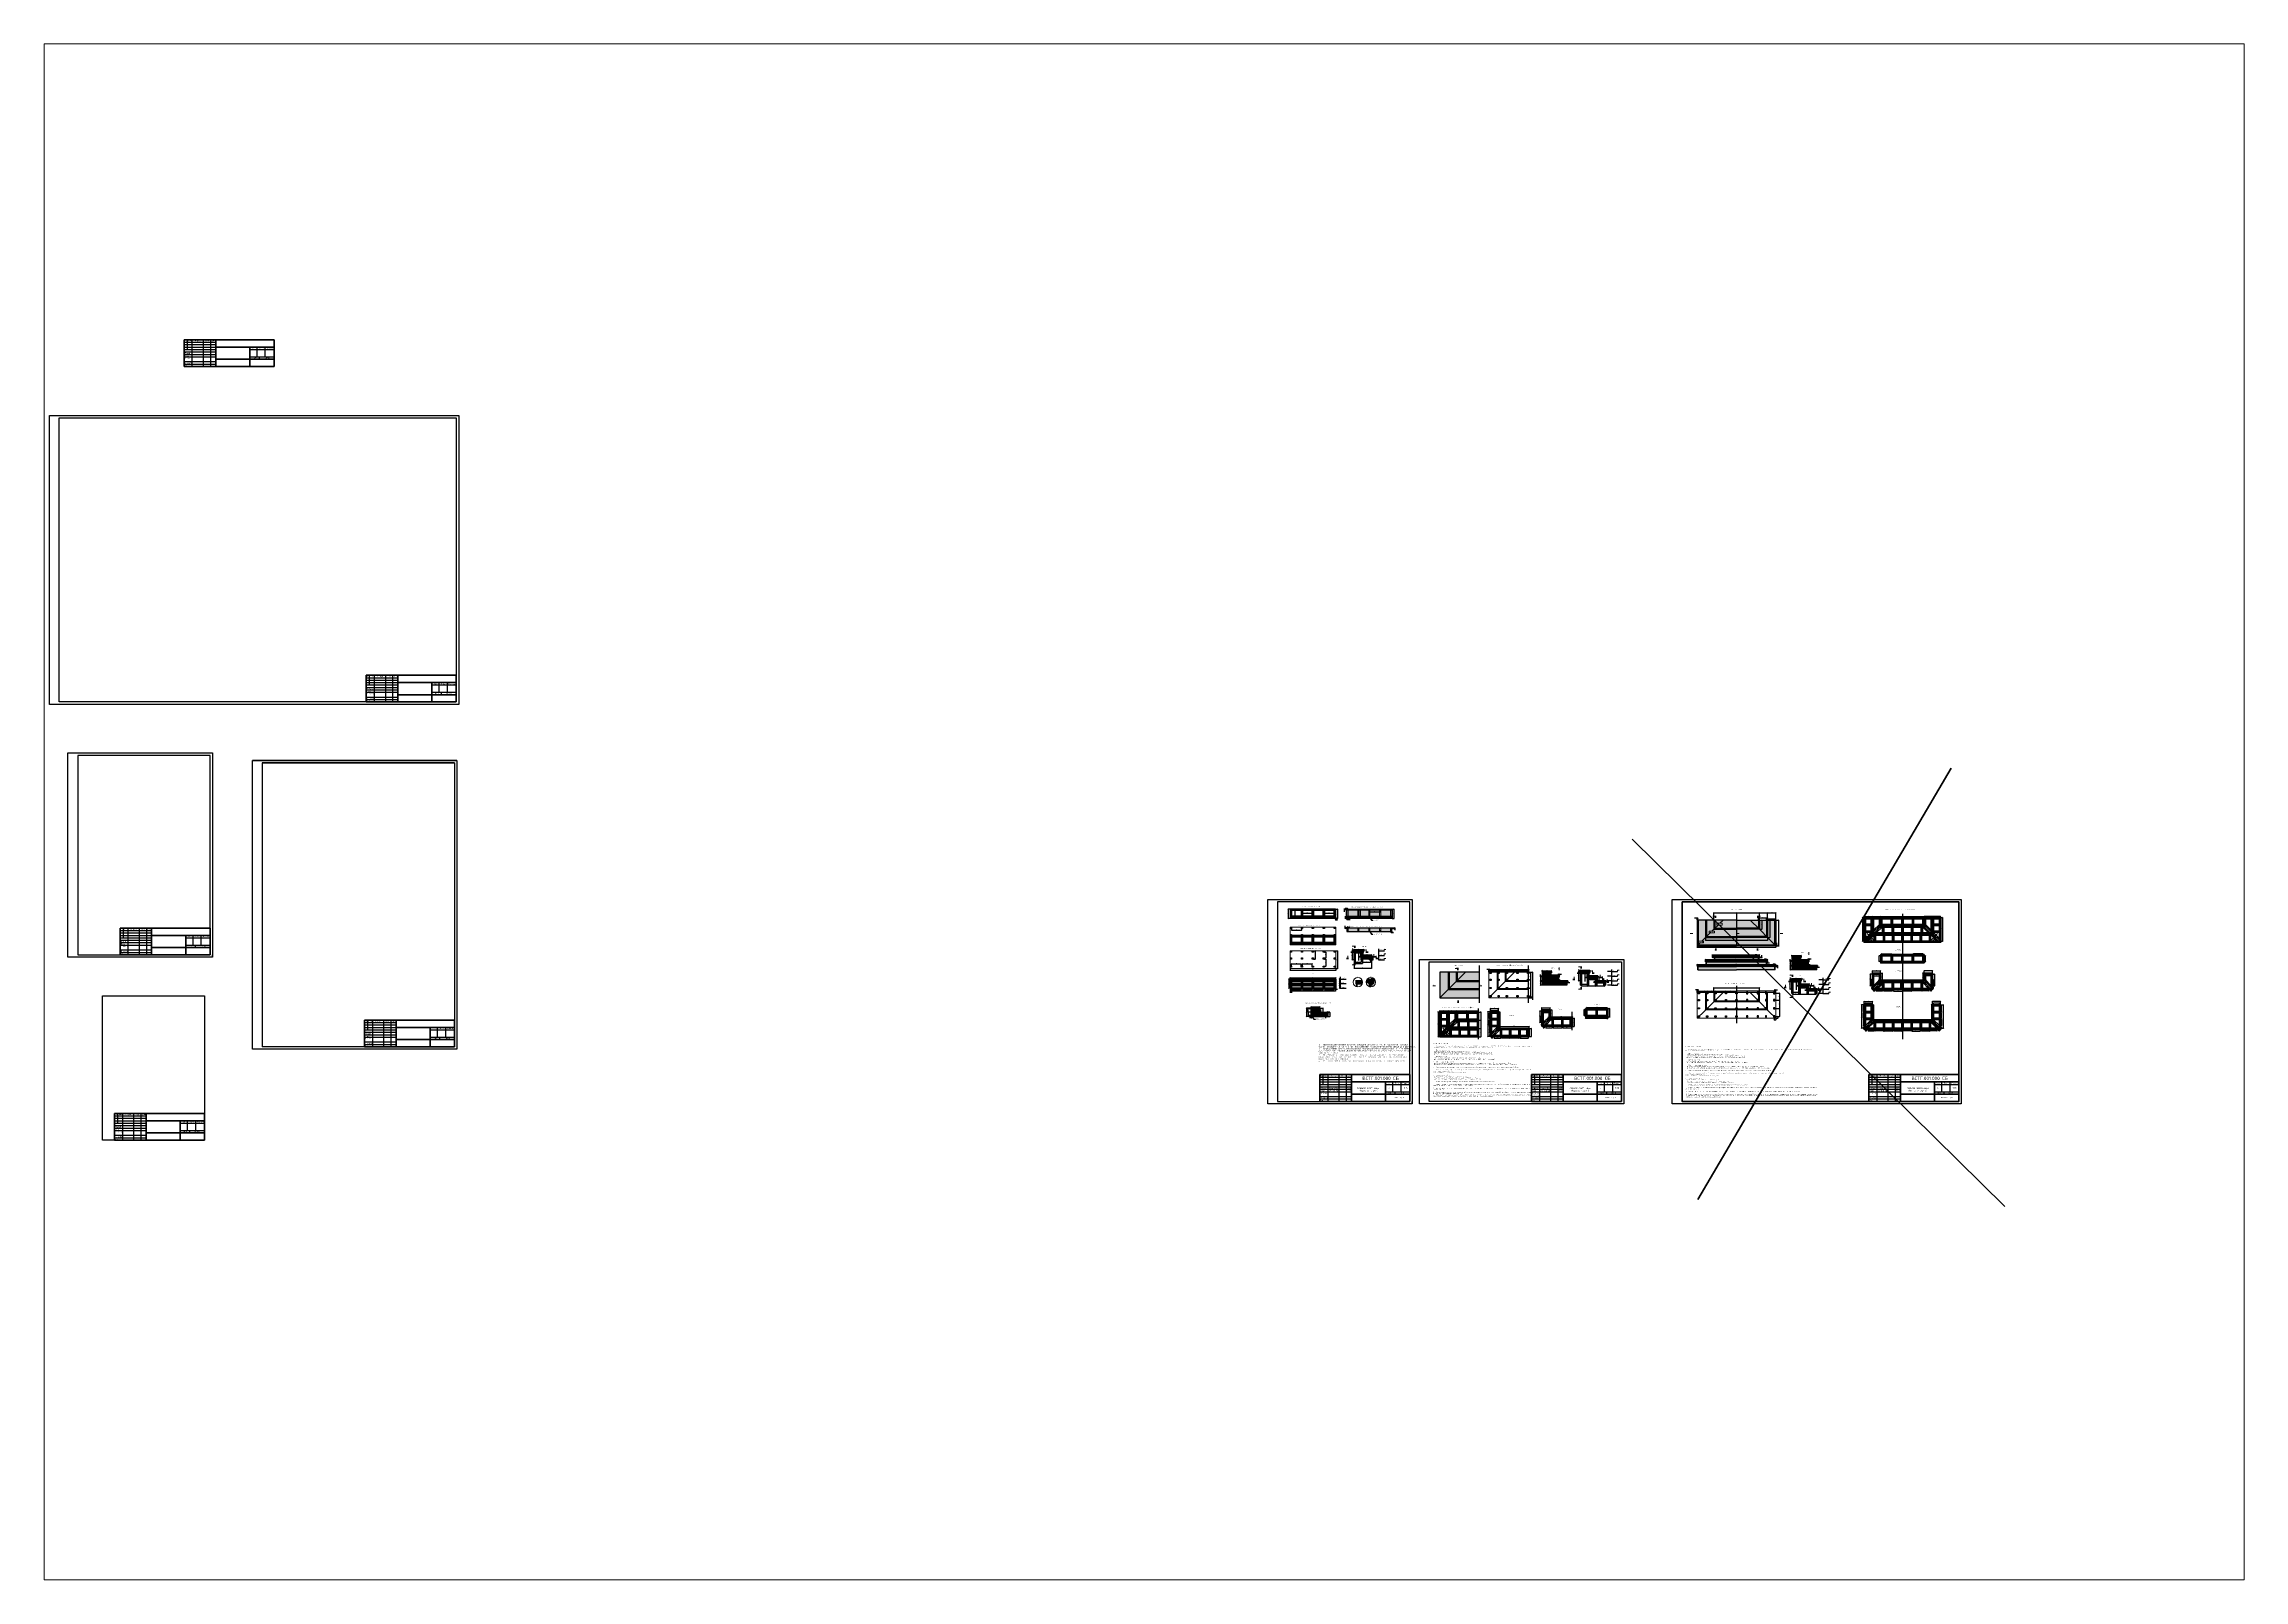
# Paper-space layout 'Прямая' of a CAD drawing. Header units: millimetres. Extents: x 29 to 260, y 20 to 181.
# The model-space entities are those that its viewports show. They can reach past a viewport. Long polylines and large blocks are cut down to what shows.
import ezdxf
from ezdxf import colors
from ezdxf.entities.mleader import LeaderData, LeaderLine
from ezdxf.enums import TextEntityAlignment as Align
from ezdxf.math import Vec2, Vec3

# ---------------------------------------------------------------- set-up
doc = ezdxf.new("R2010")
doc.units = ezdxf.units.MM
for name, pattern in [('ACAD_ISO02W100', [15, 12, -3]), ('ACAD_ISO03W100', [30, 12, -18]), ('ACAD_ISO04W100', [30, 24, -3, 0, -3])]:
    doc.linetypes.add(name, pattern=pattern)
for name, color, linetype in [('Доска МПК 11х145х3000', 32, 'Continuous'), ('Доска невидимый', 32, 'ACAD_ISO03W100'), ('Заливка доски', 32, 'Continuous'), ('Заливка ступени', 52, 'Continuous'), ('Оси', 120, 'ACAD_ISO04W100'), ('Рамка', 7, 'Continuous'), ('Ступень СМ305 Невидимая', 52, 'ACAD_ISO03W100')]:
    doc.layers.add(name, color=color, linetype=linetype)
doc.layers.add('Построения невидимые', color=80, linetype='ACAD_ISO03W100', plot=False)
for name, color, linetype, lineweight in [('Профиль 40x40', 220, 'Continuous', 35), ('Размеры', 150, 'Continuous', 0), ('Стойки 40x40', 7, 'Continuous', 35), ('Ступень СМ305', 52, 'Continuous', 30), ('Точки крепления', 12, 'Continuous', 25)]:
    doc.layers.add(name, color=color, linetype=linetype, lineweight=lineweight)
doc.styles.get("Standard").update_dxf_attribs({"font": 'isocpeur.ttf'})
doc.dimstyles.new('Копия Аннотативный', dxfattribs={"dimscale": 0, "dimtxt": 20.5, "dimasz": 20.5, "dimexe": 4.25, "dimexo": 0.625, "dimgap": 4.625, "dimtad": 1, "dimtxsty": 'Standard', "dimblk": 'OBLIQUE', "dimcen": 20.5, "dimclrd": 256, "dimclrt": 256, "dimadec": 0, "dimazin": 0, "dimtfac": 1, "dimtmove": 0, "dimatfit": 3, "dimfxl": 1, "dimtfillclr": 4, "dimarcsym": 0})
pattern_1 = [(225, (3381.5615, -11297.189), (6.7351921, -6.7351921), []), (225, (3377.071, -11297.189), (6.7351921, -6.7351921), [])]

# ---------------------------------------------------------------- blocks, each defined once
blk = doc.blocks.new('Ступень из ДПК CM 305')
at = {"layer": 'Ступень СМ305'}
for p, q in [((103547, 186121), (103242, 186121)), ((103242, 186121), (103242, 186096)), ((103527, 186096), (103242, 186096)), ((103527, 186096), (103524, 186096)), ((103527, 186096), (103527, 186090)), ((103527, 186090), (103531, 186086)), ((103531, 186086), (103543, 186086)), ((103543, 186086), (103547, 186090)), ((103547, 186121), (103547, 186096)), ((103547, 186090), (103547, 186096))]:
    blk.add_line(p, q, dxfattribs=at)
blk = doc.blocks.new('_Oblique')
at = {"color": 0, "linetype": 'ByBlock', "lineweight": -2}
blk.add_line((-0.5, -0.5), (0.5, 0.5), dxfattribs=at)
blk = doc.blocks.new('*D19')
at = {"layer": 'Defpoints', "color": 0, "transparency": 16777216}
for p in [(106798, 173900), (106859, 174200), (106859, 173900)]:
    blk.add_point(p, dxfattribs=at)
at = {"layer": 'Размеры', "color": 0, "lineweight": -2, "transparency": 16777216}
for p, q in [((106859, 174200), (106794, 174200)), ((106859, 173900), (106794, 173900))]:
    blk.add_line(p, q, dxfattribs=at)
at = {"layer": 'Размеры', "lineweight": -2, "transparency": 16777216}
blk.add_line((106798, 174200), (106798, 173900), dxfattribs=at)
at = {"layer": 'Размеры', "lineweight": -2, "transparency": 16777216, "xscale": 20.5, "yscale": 20.5, "zscale": 20.5}
for p, rotation in [((106798, 174200), 90), ((106798, 173900), 270)]:
    blk.add_blockref('_Oblique', p, dxfattribs=dict(at, rotation=rotation))
at = {"layer": 'Размеры', "transparency": 16777216, "insert": (106783, 174056), "char_height": 20.5, "attachment_point": 5, "rotation": 90}
blk.add_mtext('300', dxfattribs=at)
blk = doc.blocks.new('*D20')
at = {"layer": 'Defpoints', "color": 0, "transparency": 16777216}
for p in [(106859, 174200), (107164, 174244), (107164, 174200)]:
    blk.add_point(p, dxfattribs=at)
at = {"layer": 'Размеры', "color": 0, "lineweight": -2, "transparency": 16777216}
for p, q in [((106859, 174201), (106859, 174248)), ((107164, 174201), (107164, 174248))]:
    blk.add_line(p, q, dxfattribs=at)
at = {"layer": 'Размеры', "lineweight": -2, "transparency": 16777216}
blk.add_line((106859, 174244), (107164, 174244), dxfattribs=at)
at = {"layer": 'Размеры', "lineweight": -2, "transparency": 16777216, "xscale": 20.5, "yscale": 20.5, "zscale": 20.5, "rotation": 180}
blk.add_blockref('_Oblique', (106859, 174244), dxfattribs=at)
at = {"layer": 'Размеры', "lineweight": -2, "transparency": 16777216, "xscale": 20.5, "yscale": 20.5, "zscale": 20.5}
blk.add_blockref('_Oblique', (107164, 174244), dxfattribs=at)
at = {"layer": 'Размеры', "transparency": 16777216, "insert": (107012, 174259), "char_height": 20.5, "attachment_point": 5}
blk.add_mtext('305', dxfattribs=at)
blk = doc.blocks.new('*D21')
at = {"layer": 'Defpoints', "color": 0, "transparency": 16777216}
for p in [(107130, 174050), (107435, 174066), (107435, 174050)]:
    blk.add_point(p, dxfattribs=at)
at = {"layer": 'Размеры', "color": 0, "lineweight": -2, "transparency": 16777216}
for p, q in [((107130, 174051), (107130, 174070)), ((107435, 174051), (107435, 174070))]:
    blk.add_line(p, q, dxfattribs=at)
at = {"layer": 'Размеры', "lineweight": -2, "transparency": 16777216}
blk.add_line((107130, 174066), (107435, 174066), dxfattribs=at)
at = {"layer": 'Размеры', "lineweight": -2, "transparency": 16777216, "xscale": 20.5, "yscale": 20.5, "zscale": 20.5, "rotation": 180}
blk.add_blockref('_Oblique', (107130, 174066), dxfattribs=at)
at = {"layer": 'Размеры', "lineweight": -2, "transparency": 16777216, "xscale": 20.5, "yscale": 20.5, "zscale": 20.5}
blk.add_blockref('_Oblique', (107435, 174066), dxfattribs=at)
at = {"layer": 'Размеры', "transparency": 16777216, "insert": (107283, 174081), "char_height": 20.5, "attachment_point": 5}
blk.add_mtext('305', dxfattribs=at)
blk = doc.blocks.new('*D22')
at = {"layer": 'Defpoints', "color": 0, "transparency": 16777216}
for p in [(107401, 174025), (107401, 173900), (107470, 173900)]:
    blk.add_point(p, dxfattribs=at)
at = {"layer": 'Размеры', "color": 0, "lineweight": -2, "transparency": 16777216}
for p, q in [((107402, 174025), (107474, 174025)), ((107402, 173900), (107474, 173900))]:
    blk.add_line(p, q, dxfattribs=at)
at = {"layer": 'Размеры', "lineweight": -2, "transparency": 16777216}
blk.add_line((107470, 174025), (107470, 173900), dxfattribs=at)
at = {"layer": 'Размеры', "lineweight": -2, "transparency": 16777216, "xscale": 20.5, "yscale": 20.5, "zscale": 20.5}
for p, rotation in [((107470, 174025), 90), ((107470, 173900), 270)]:
    blk.add_blockref('_Oblique', p, dxfattribs=dict(at, rotation=rotation))
at = {"layer": 'Размеры', "transparency": 16777216, "insert": (107454, 173963), "char_height": 20.5, "attachment_point": 5, "rotation": 90}
blk.add_mtext('125', dxfattribs=at)
blk = doc.blocks.new('*D23')
at = {"layer": 'Defpoints', "color": 0, "transparency": 16777216}
for p in [(107070, 174050), (107130, 174175), (107130, 174050)]:
    blk.add_point(p, dxfattribs=at)
at = {"layer": 'Размеры', "color": 0, "lineweight": -2, "transparency": 16777216}
for p, q in [((107130, 174175), (107065, 174175)), ((107130, 174050), (107065, 174050))]:
    blk.add_line(p, q, dxfattribs=at)
at = {"layer": 'Размеры', "lineweight": -2, "transparency": 16777216}
blk.add_line((107070, 174175), (107070, 174050), dxfattribs=at)
at = {"layer": 'Размеры', "lineweight": -2, "transparency": 16777216, "xscale": 20.5, "yscale": 20.5, "zscale": 20.5}
for p, rotation in [((107070, 174175), 90), ((107070, 174050), 270)]:
    blk.add_blockref('_Oblique', p, dxfattribs=dict(at, rotation=rotation))
at = {"layer": 'Размеры', "transparency": 16777216, "insert": (107055, 174113), "char_height": 20.5, "attachment_point": 5, "rotation": 90}
blk.add_mtext('125', dxfattribs=at)
blk = doc.blocks.new('*D24')
at = {"layer": 'Defpoints', "color": 0, "transparency": 16777216}
for p in [(107345, 173145), (107369, 173157), (107369, 173145)]:
    blk.add_point(p, dxfattribs=at)
at = {"layer": 'Размеры', "color": 0, "lineweight": -2, "transparency": 16777216}
for p, q in [((107368, 173157), (107341, 173157)), ((107368, 173145), (107341, 173145))]:
    blk.add_line(p, q, dxfattribs=at)
at = {"layer": 'Размеры', "lineweight": -2, "transparency": 16777216}
for p, q in [((107345, 173157), (107345, 173145)), ((107345, 173145), (107345, 173102))]:
    blk.add_line(p, q, dxfattribs=at)
at = {"layer": 'Размеры', "lineweight": -2, "transparency": 16777216, "xscale": 20.5, "yscale": 20.5, "zscale": 20.5}
for p, rotation in [((107345, 173157), 90), ((107345, 173145), 270)]:
    blk.add_blockref('_Oblique', p, dxfattribs=dict(at, rotation=rotation))
at = {"layer": 'Размеры', "transparency": 16777216, "insert": (107330, 173113), "char_height": 20.5, "attachment_point": 5, "rotation": 90}
blk.add_mtext('3', dxfattribs=at)
blk = doc.blocks.new('*D38')
at = {"layer": 'Defpoints', "color": 0, "transparency": 16777216}
for p in [(107413, 173145), (107425, 173145), (107425, 173079)]:
    blk.add_point(p, dxfattribs=at)
at = {"layer": 'Размеры', "color": 0, "lineweight": -2, "transparency": 16777216}
for p, q in [((107413, 173145), (107413, 173075)), ((107425, 173145), (107425, 173075))]:
    blk.add_line(p, q, dxfattribs=at)
at = {"layer": 'Размеры', "lineweight": -2, "transparency": 16777216}
for p, q in [((107413, 173079), (107425, 173079)), ((107425, 173079), (107468, 173079))]:
    blk.add_line(p, q, dxfattribs=at)
at = {"layer": 'Размеры', "lineweight": -2, "transparency": 16777216, "xscale": 20.5, "yscale": 20.5, "zscale": 20.5, "rotation": 180}
blk.add_blockref('_Oblique', (107413, 173079), dxfattribs=at)
at = {"layer": 'Размеры', "lineweight": -2, "transparency": 16777216, "xscale": 20.5, "yscale": 20.5, "zscale": 20.5}
blk.add_blockref('_Oblique', (107425, 173079), dxfattribs=at)
at = {"layer": 'Размеры', "transparency": 16777216, "insert": (107457, 173094), "char_height": 20.5, "attachment_point": 5}
blk.add_mtext('3', dxfattribs=at)
blk = doc.blocks.new('*D39')
at = {"layer": 'Defpoints', "color": 0, "transparency": 16777216}
for p in [(106922, 173214), (106951, 173214), (106951, 173114)]:
    blk.add_point(p, dxfattribs=at)
at = {"layer": 'Размеры', "color": 0, "lineweight": -2, "transparency": 16777216}
for p, q in [((106950, 173214), (106918, 173214)), ((106950, 173114), (106918, 173114))]:
    blk.add_line(p, q, dxfattribs=at)
at = {"layer": 'Размеры', "lineweight": -2, "transparency": 16777216}
blk.add_line((106922, 173114), (106922, 173214), dxfattribs=at)
at = {"layer": 'Размеры', "lineweight": -2, "transparency": 16777216, "xscale": 20.5, "yscale": 20.5, "zscale": 20.5}
for p, rotation in [((106922, 173214), 90), ((106922, 173114), 270)]:
    blk.add_blockref('_Oblique', p, dxfattribs=dict(at, rotation=rotation))
at = {"layer": 'Размеры', "transparency": 16777216, "insert": (106907, 173164), "char_height": 20.5, "attachment_point": 5, "rotation": 90}
blk.add_mtext('25', dxfattribs=at)
blk = doc.blocks.new('*D40')
at = {"layer": 'Defpoints', "color": 0, "transparency": 16777216}
for p in [(107425, 173279), (107425, 173157), (107505, 173257)]:
    blk.add_point(p, dxfattribs=at)
at = {"layer": 'Размеры', "color": 0, "lineweight": -2, "transparency": 16777216}
for p, q in [((107425, 173158), (107425, 173283)), ((107505, 173258), (107505, 173283))]:
    blk.add_line(p, q, dxfattribs=at)
at = {"layer": 'Размеры', "lineweight": -2, "transparency": 16777216}
blk.add_line((107505, 173279), (107425, 173279), dxfattribs=at)
at = {"layer": 'Размеры', "lineweight": -2, "transparency": 16777216, "xscale": 20.5, "yscale": 20.5, "zscale": 20.5, "rotation": 180}
blk.add_blockref('_Oblique', (107425, 173279), dxfattribs=at)
at = {"layer": 'Размеры', "lineweight": -2, "transparency": 16777216, "xscale": 20.5, "yscale": 20.5, "zscale": 20.5}
blk.add_blockref('_Oblique', (107505, 173279), dxfattribs=at)
at = {"layer": 'Размеры', "transparency": 16777216, "insert": (107465, 173294), "char_height": 20.5, "attachment_point": 5}
blk.add_mtext('20', dxfattribs=at)
blk = doc.blocks.new('*D41')
at = {"layer": 'Defpoints', "color": 0, "transparency": 16777216}
for p in [(107369, 173021), (107413, 173028), (107413, 173020)]:
    blk.add_point(p, dxfattribs=at)
at = {"layer": 'Размеры', "color": 0, "lineweight": -2, "transparency": 16777216}
for p, q in [((107369, 173021), (107369, 173033)), ((107413, 173021), (107413, 173033))]:
    blk.add_line(p, q, dxfattribs=at)
at = {"layer": 'Размеры', "lineweight": -2, "transparency": 16777216}
blk.add_line((107369, 173028), (107413, 173028), dxfattribs=at)
at = {"layer": 'Размеры', "lineweight": -2, "transparency": 16777216, "xscale": 20.5, "yscale": 20.5, "zscale": 20.5, "rotation": 180}
blk.add_blockref('_Oblique', (107369, 173028), dxfattribs=at)
at = {"layer": 'Размеры', "lineweight": -2, "transparency": 16777216, "xscale": 20.5, "yscale": 20.5, "zscale": 20.5}
blk.add_blockref('_Oblique', (107413, 173028), dxfattribs=at)
at = {"layer": 'Размеры', "transparency": 16777216, "insert": (107391, 173043), "char_height": 20.5, "attachment_point": 5}
blk.add_mtext('11', dxfattribs=at)
blk = doc.blocks.new('*D42')
at = {"layer": 'Defpoints', "color": 0, "transparency": 16777216}
for p in [(106899, 173900), (107090, 173900), (107090, 173829)]:
    blk.add_point(p, dxfattribs=at)
at = {"layer": 'Размеры', "color": 0, "lineweight": -2, "transparency": 16777216}
for p, q in [((106899, 173900), (106899, 173825)), ((107090, 173900), (107090, 173825))]:
    blk.add_line(p, q, dxfattribs=at)
at = {"layer": 'Размеры', "lineweight": -2, "transparency": 16777216}
blk.add_line((106899, 173829), (107090, 173829), dxfattribs=at)
at = {"layer": 'Размеры', "lineweight": -2, "transparency": 16777216, "xscale": 20.5, "yscale": 20.5, "zscale": 20.5, "rotation": 180}
blk.add_blockref('_Oblique', (106899, 173829), dxfattribs=at)
at = {"layer": 'Размеры', "lineweight": -2, "transparency": 16777216, "xscale": 20.5, "yscale": 20.5, "zscale": 20.5}
blk.add_blockref('_Oblique', (107090, 173829), dxfattribs=at)
at = {"layer": 'Размеры', "transparency": 16777216, "insert": (106995, 173844), "char_height": 20.5, "attachment_point": 5}
blk.add_mtext('191', dxfattribs=at)
blk = doc.blocks.new('*D43')
at = {"layer": 'Defpoints', "color": 0, "transparency": 16777216}
for p in [(104754, 173272), (106254, 173317), (106254, 173272)]:
    blk.add_point(p, dxfattribs=at)
at = {"layer": 'Размеры', "color": 0, "lineweight": -2, "transparency": 16777216}
for p, q in [((104754, 173273), (104754, 173321)), ((106254, 173273), (106254, 173321))]:
    blk.add_line(p, q, dxfattribs=at)
at = {"layer": 'Размеры', "lineweight": -2, "transparency": 16777216}
blk.add_line((104754, 173317), (106254, 173317), dxfattribs=at)
at = {"layer": 'Размеры', "lineweight": -2, "transparency": 16777216, "xscale": 20.5, "yscale": 20.5, "zscale": 20.5, "rotation": 180}
blk.add_blockref('_Oblique', (104754, 173317), dxfattribs=at)
at = {"layer": 'Размеры', "lineweight": -2, "transparency": 16777216, "xscale": 20.5, "yscale": 20.5, "zscale": 20.5}
blk.add_blockref('_Oblique', (106254, 173317), dxfattribs=at)
at = {"layer": 'Размеры', "transparency": 16777216, "insert": (105504, 173332), "char_height": 20.5, "attachment_point": 5}
blk.add_mtext('1500', dxfattribs=at)
blk = doc.blocks.new('*D44')
at = {"layer": 'Defpoints', "color": 0, "transparency": 16777216}
for p in [(104709, 172972), (104754, 173272), (104754, 172972)]:
    blk.add_point(p, dxfattribs=at)
at = {"layer": 'Размеры', "color": 0, "lineweight": -2, "transparency": 16777216}
for p, q in [((104754, 173272), (104704, 173272)), ((104754, 172972), (104704, 172972))]:
    blk.add_line(p, q, dxfattribs=at)
at = {"layer": 'Размеры', "lineweight": -2, "transparency": 16777216}
blk.add_line((104709, 173272), (104709, 172972), dxfattribs=at)
at = {"layer": 'Размеры', "lineweight": -2, "transparency": 16777216, "xscale": 20.5, "yscale": 20.5, "zscale": 20.5}
for p, rotation in [((104709, 173272), 90), ((104709, 172972), 270)]:
    blk.add_blockref('_Oblique', p, dxfattribs=dict(at, rotation=rotation))
at = {"layer": 'Размеры', "transparency": 16777216, "insert": (104693, 173122), "char_height": 20.5, "attachment_point": 5, "rotation": 90}
blk.add_mtext('300', dxfattribs=at)
blk = doc.blocks.new('*D45')
at = {"layer": 'Defpoints', "color": 0, "transparency": 16777216}
for p in [(104754, 172972), (104765, 172972), (104765, 172840)]:
    blk.add_point(p, dxfattribs=at)
at = {"layer": 'Размеры', "color": 0, "lineweight": -2, "transparency": 16777216}
for p, q in [((104754, 172971), (104754, 172836)), ((104765, 172971), (104765, 172836))]:
    blk.add_line(p, q, dxfattribs=at)
at = {"layer": 'Размеры', "lineweight": -2, "transparency": 16777216}
for p, q in [((104754, 172840), (104765, 172840)), ((104765, 172840), (104819, 172840))]:
    blk.add_line(p, q, dxfattribs=at)
at = {"layer": 'Размеры', "lineweight": -2, "transparency": 16777216, "xscale": 20.5, "yscale": 20.5, "zscale": 20.5, "rotation": 180}
blk.add_blockref('_Oblique', (104754, 172840), dxfattribs=at)
at = {"layer": 'Размеры', "lineweight": -2, "transparency": 16777216, "xscale": 20.5, "yscale": 20.5, "zscale": 20.5}
blk.add_blockref('_Oblique', (104765, 172840), dxfattribs=at)
at = {"layer": 'Размеры', "transparency": 16777216, "insert": (104802, 172855), "char_height": 20.5, "attachment_point": 5}
blk.add_mtext('11', dxfattribs=at)
blk = doc.blocks.new('*D46')
at = {"layer": 'Defpoints', "color": 0, "transparency": 16777216}
for p in [(104739, 173244), (104754, 173247), (104754, 173244)]:
    blk.add_point(p, dxfattribs=at)
at = {"layer": 'Размеры', "color": 0, "lineweight": -2, "transparency": 16777216}
for p, q in [((104754, 173247), (104735, 173247)), ((104754, 173244), (104735, 173244))]:
    blk.add_line(p, q, dxfattribs=at)
at = {"layer": 'Размеры', "lineweight": -2, "transparency": 16777216}
for p, q in [((104739, 173247), (104739, 173267)), ((104739, 173247), (104739, 173244)), ((104739, 173244), (104739, 173180))]:
    blk.add_line(p, q, dxfattribs=at)
at = {"layer": 'Размеры', "lineweight": -2, "transparency": 16777216, "xscale": 20.5, "yscale": 20.5, "zscale": 20.5}
for p, rotation in [((104739, 173247), 270), ((104739, 173244), 90)]:
    blk.add_blockref('_Oblique', p, dxfattribs=dict(at, rotation=rotation))
at = {"layer": 'Размеры', "transparency": 16777216, "insert": (104724, 173192), "char_height": 20.5, "attachment_point": 5, "rotation": 90}
blk.add_mtext('3', dxfattribs=at)
blk = doc.blocks.new('*D47')
at = {"layer": 'Defpoints', "color": 0, "transparency": 16777216}
for p in [(106243, 172972), (106254, 172972), (106254, 172939)]:
    blk.add_point(p, dxfattribs=at)
at = {"layer": 'Размеры', "color": 0, "lineweight": -2, "transparency": 16777216}
for p, q in [((106243, 172971), (106243, 172934)), ((106254, 172971), (106254, 172934))]:
    blk.add_line(p, q, dxfattribs=at)
at = {"layer": 'Размеры', "lineweight": -2, "transparency": 16777216}
for p, q in [((106243, 172939), (106254, 172939)), ((106254, 172939), (106308, 172939))]:
    blk.add_line(p, q, dxfattribs=at)
at = {"layer": 'Размеры', "lineweight": -2, "transparency": 16777216, "xscale": 20.5, "yscale": 20.5, "zscale": 20.5, "rotation": 180}
blk.add_blockref('_Oblique', (106243, 172939), dxfattribs=at)
at = {"layer": 'Размеры', "lineweight": -2, "transparency": 16777216, "xscale": 20.5, "yscale": 20.5, "zscale": 20.5}
blk.add_blockref('_Oblique', (106254, 172939), dxfattribs=at)
at = {"layer": 'Размеры', "transparency": 16777216, "insert": (106291, 172953), "char_height": 20.5, "attachment_point": 5}
blk.add_mtext('11', dxfattribs=at)
blk = doc.blocks.new('*D48')
at = {"layer": 'Defpoints', "color": 0, "transparency": 16777216}
for p in [(104805, 172972), (105124, 172972), (105124, 172930)]:
    blk.add_point(p, dxfattribs=at)
at = {"layer": 'Размеры', "color": 0, "lineweight": -2, "transparency": 16777216}
for p, q in [((104805, 172971), (104805, 172926)), ((105124, 172971), (105124, 172926))]:
    blk.add_line(p, q, dxfattribs=at)
at = {"layer": 'Размеры', "lineweight": -2, "transparency": 16777216}
blk.add_line((104805, 172930), (105124, 172930), dxfattribs=at)
at = {"layer": 'Размеры', "lineweight": -2, "transparency": 16777216, "xscale": 20.5, "yscale": 20.5, "zscale": 20.5, "rotation": 180}
blk.add_blockref('_Oblique', (104805, 172930), dxfattribs=at)
at = {"layer": 'Размеры', "lineweight": -2, "transparency": 16777216, "xscale": 20.5, "yscale": 20.5, "zscale": 20.5}
blk.add_blockref('_Oblique', (105124, 172930), dxfattribs=at)
at = {"layer": 'Размеры', "transparency": 16777216, "insert": (104965, 172945), "char_height": 20.5, "attachment_point": 5}
blk.add_mtext('319', dxfattribs=at)
blk = doc.blocks.new('*D49')
at = {"layer": 'Defpoints', "color": 0, "transparency": 16777216}
for p in [(105164, 172972), (105484, 172972), (105484, 172934)]:
    blk.add_point(p, dxfattribs=at)
at = {"layer": 'Размеры', "color": 0, "lineweight": -2, "transparency": 16777216}
for p, q in [((105164, 172971), (105164, 172929)), ((105484, 172971), (105484, 172929))]:
    blk.add_line(p, q, dxfattribs=at)
at = {"layer": 'Размеры', "lineweight": -2, "transparency": 16777216}
blk.add_line((105164, 172934), (105484, 172934), dxfattribs=at)
at = {"layer": 'Размеры', "lineweight": -2, "transparency": 16777216, "xscale": 20.5, "yscale": 20.5, "zscale": 20.5, "rotation": 180}
blk.add_blockref('_Oblique', (105164, 172934), dxfattribs=at)
at = {"layer": 'Размеры', "lineweight": -2, "transparency": 16777216, "xscale": 20.5, "yscale": 20.5, "zscale": 20.5}
blk.add_blockref('_Oblique', (105484, 172934), dxfattribs=at)
at = {"layer": 'Размеры', "transparency": 16777216, "insert": (105328, 172949), "char_height": 20.5, "attachment_point": 5}
blk.add_mtext('320', dxfattribs=at)
blk = doc.blocks.new('*D25')
at = {"layer": 'Defpoints', "color": 0, "transparency": 16777216}
for p in [(105524, 172972), (105844, 172972), (105844, 172934)]:
    blk.add_point(p, dxfattribs=at)
at = {"layer": 'Размеры', "color": 0, "lineweight": -2, "transparency": 16777216}
for p, q in [((105524, 172971), (105524, 172929)), ((105844, 172971), (105844, 172929))]:
    blk.add_line(p, q, dxfattribs=at)
at = {"layer": 'Размеры', "lineweight": -2, "transparency": 16777216}
blk.add_line((105524, 172934), (105844, 172934), dxfattribs=at)
at = {"layer": 'Размеры', "lineweight": -2, "transparency": 16777216, "xscale": 20.5, "yscale": 20.5, "zscale": 20.5, "rotation": 180}
blk.add_blockref('_Oblique', (105524, 172934), dxfattribs=at)
at = {"layer": 'Размеры', "lineweight": -2, "transparency": 16777216, "xscale": 20.5, "yscale": 20.5, "zscale": 20.5}
blk.add_blockref('_Oblique', (105844, 172934), dxfattribs=at)
at = {"layer": 'Размеры', "transparency": 16777216, "insert": (105684, 172949), "char_height": 20.5, "attachment_point": 5}
blk.add_mtext('320', dxfattribs=at)
blk = doc.blocks.new('*D26')
at = {"layer": 'Defpoints', "color": 0, "transparency": 16777216}
for p in [(105884, 172972), (106203, 172972), (106203, 172934)]:
    blk.add_point(p, dxfattribs=at)
at = {"layer": 'Размеры', "color": 0, "lineweight": -2, "transparency": 16777216}
for p, q in [((105884, 172971), (105884, 172929)), ((106203, 172971), (106203, 172929))]:
    blk.add_line(p, q, dxfattribs=at)
at = {"layer": 'Размеры', "lineweight": -2, "transparency": 16777216}
blk.add_line((105884, 172934), (106203, 172934), dxfattribs=at)
at = {"layer": 'Размеры', "lineweight": -2, "transparency": 16777216, "xscale": 20.5, "yscale": 20.5, "zscale": 20.5, "rotation": 180}
blk.add_blockref('_Oblique', (105884, 172934), dxfattribs=at)
at = {"layer": 'Размеры', "lineweight": -2, "transparency": 16777216, "xscale": 20.5, "yscale": 20.5, "zscale": 20.5}
blk.add_blockref('_Oblique', (106203, 172934), dxfattribs=at)
at = {"layer": 'Размеры', "transparency": 16777216, "insert": (106044, 172949), "char_height": 20.5, "attachment_point": 5}
blk.add_mtext('319', dxfattribs=at)
blk = doc.blocks.new('*D27')
at = {"layer": 'Defpoints', "color": 0, "transparency": 16777216}
for p in [(106859, 173900), (107435, 174050), (107435, 173628)]:
    blk.add_point(p, dxfattribs=at)
at = {"layer": 'Размеры', "color": 0, "lineweight": -2, "transparency": 16777216}
for p, q in [((106859, 173900), (106859, 173623)), ((107435, 174050), (107435, 173623))]:
    blk.add_line(p, q, dxfattribs=at)
at = {"layer": 'Размеры', "lineweight": -2, "transparency": 16777216}
blk.add_line((106859, 173628), (107435, 173628), dxfattribs=at)
at = {"layer": 'Размеры', "lineweight": -2, "transparency": 16777216, "xscale": 20.5, "yscale": 20.5, "zscale": 20.5, "rotation": 180}
blk.add_blockref('_Oblique', (106859, 173628), dxfattribs=at)
at = {"layer": 'Размеры', "lineweight": -2, "transparency": 16777216, "xscale": 20.5, "yscale": 20.5, "zscale": 20.5}
blk.add_blockref('_Oblique', (107435, 173628), dxfattribs=at)
at = {"layer": 'Размеры', "transparency": 16777216, "insert": (107147, 173643), "char_height": 20.5, "attachment_point": 5}
blk.add_mtext('576', dxfattribs=at)
blk = doc.blocks.new('*D28')
at = {"layer": 'Defpoints', "color": 0, "transparency": 16777216}
for p in [(107130, 173900), (107401, 173900), (107401, 173829)]:
    blk.add_point(p, dxfattribs=at)
at = {"layer": 'Размеры', "color": 0, "lineweight": -2, "transparency": 16777216}
for p, q in [((107130, 173900), (107130, 173825)), ((107401, 173900), (107401, 173825))]:
    blk.add_line(p, q, dxfattribs=at)
at = {"layer": 'Размеры', "lineweight": -2, "transparency": 16777216}
blk.add_line((107130, 173829), (107401, 173829), dxfattribs=at)
at = {"layer": 'Размеры', "lineweight": -2, "transparency": 16777216, "xscale": 20.5, "yscale": 20.5, "zscale": 20.5, "rotation": 180}
blk.add_blockref('_Oblique', (107130, 173829), dxfattribs=at)
at = {"layer": 'Размеры', "lineweight": -2, "transparency": 16777216, "xscale": 20.5, "yscale": 20.5, "zscale": 20.5}
blk.add_blockref('_Oblique', (107401, 173829), dxfattribs=at)
at = {"layer": 'Размеры', "transparency": 16777216, "insert": (107266, 173844), "char_height": 20.5, "attachment_point": 5}
blk.add_mtext('271', dxfattribs=at)
blk = doc.blocks.new('*D29')
at = {"layer": 'Defpoints', "color": 0, "transparency": 16777216}
for p in [(105884, 173969), (105885, 174160), (105926, 173969)]:
    blk.add_point(p, dxfattribs=at)
at = {"layer": 'Размеры', "color": 0, "lineweight": -2, "transparency": 16777216}
for p, q in [((105885, 174160), (105930, 174160)), ((105885, 173969), (105930, 173969))]:
    blk.add_line(p, q, dxfattribs=at)
at = {"layer": 'Размеры', "lineweight": -2, "transparency": 16777216}
blk.add_line((105926, 174160), (105926, 173969), dxfattribs=at)
at = {"layer": 'Размеры', "lineweight": -2, "transparency": 16777216, "xscale": 20.5, "yscale": 20.5, "zscale": 20.5}
for p, rotation in [((105926, 174160), 90), ((105926, 173969), 270)]:
    blk.add_blockref('_Oblique', p, dxfattribs=dict(at, rotation=rotation))
at = {"layer": 'Размеры', "transparency": 16777216, "insert": (105911, 174065), "char_height": 20.5, "attachment_point": 5, "rotation": 90}
blk.add_mtext('191', dxfattribs=at)
blk = doc.blocks.new('*D30')
at = {"layer": 'Defpoints', "color": 0, "transparency": 16777216}
for p in [(105524, 173929), (105525, 174200), (105577, 173929)]:
    blk.add_point(p, dxfattribs=at)
at = {"layer": 'Размеры', "color": 0, "lineweight": -2, "transparency": 16777216}
for p, q in [((105525, 174200), (105581, 174200)), ((105525, 173929), (105581, 173929))]:
    blk.add_line(p, q, dxfattribs=at)
at = {"layer": 'Размеры', "lineweight": -2, "transparency": 16777216}
blk.add_line((105577, 174200), (105577, 173929), dxfattribs=at)
at = {"layer": 'Размеры', "lineweight": -2, "transparency": 16777216, "xscale": 20.5, "yscale": 20.5, "zscale": 20.5}
for p, rotation in [((105577, 174200), 90), ((105577, 173929), 270)]:
    blk.add_blockref('_Oblique', p, dxfattribs=dict(at, rotation=rotation))
at = {"layer": 'Размеры', "transparency": 16777216, "insert": (105562, 174065), "char_height": 20.5, "attachment_point": 5, "rotation": 90}
blk.add_mtext('271', dxfattribs=at)
blk = doc.blocks.new('*D31')
at = {"layer": 'Defpoints', "color": 0, "transparency": 16777216}
for p in [(105884, 173929), (105884, 173698), (105926, 173698)]:
    blk.add_point(p, dxfattribs=at)
at = {"layer": 'Размеры', "color": 0, "lineweight": -2, "transparency": 16777216}
for p, q in [((105885, 173929), (105930, 173929)), ((105885, 173698), (105930, 173698))]:
    blk.add_line(p, q, dxfattribs=at)
at = {"layer": 'Размеры', "lineweight": -2, "transparency": 16777216}
blk.add_line((105926, 173929), (105926, 173698), dxfattribs=at)
at = {"layer": 'Размеры', "lineweight": -2, "transparency": 16777216, "xscale": 20.5, "yscale": 20.5, "zscale": 20.5}
for p, rotation in [((105926, 173929), 90), ((105926, 173698), 270)]:
    blk.add_blockref('_Oblique', p, dxfattribs=dict(at, rotation=rotation))
at = {"layer": 'Размеры', "transparency": 16777216, "insert": (105911, 173814), "char_height": 20.5, "attachment_point": 5, "rotation": 90}
blk.add_mtext('231', dxfattribs=at)
blk = doc.blocks.new('*D32')
at = {"layer": 'Defpoints', "color": 0, "transparency": 16777216}
for p in [(104805, 173658), (105124, 173771), (105124, 173658)]:
    blk.add_point(p, dxfattribs=at)
at = {"layer": 'Размеры', "color": 0, "lineweight": -2, "transparency": 16777216}
for p, q in [((104805, 173659), (104805, 173775)), ((105124, 173659), (105124, 173775))]:
    blk.add_line(p, q, dxfattribs=at)
at = {"layer": 'Размеры', "lineweight": -2, "transparency": 16777216}
blk.add_line((104805, 173771), (105124, 173771), dxfattribs=at)
at = {"layer": 'Размеры', "lineweight": -2, "transparency": 16777216, "xscale": 20.5, "yscale": 20.5, "zscale": 20.5, "rotation": 180}
blk.add_blockref('_Oblique', (104805, 173771), dxfattribs=at)
at = {"layer": 'Размеры', "lineweight": -2, "transparency": 16777216, "xscale": 20.5, "yscale": 20.5, "zscale": 20.5}
blk.add_blockref('_Oblique', (105124, 173771), dxfattribs=at)
at = {"layer": 'Размеры', "transparency": 16777216, "insert": (104965, 173786), "char_height": 20.5, "attachment_point": 5}
blk.add_mtext('319', dxfattribs=at)
blk = doc.blocks.new('*D33')
at = {"layer": 'Defpoints', "color": 0, "transparency": 16777216}
for p in [(105164, 173698), (105484, 173771), (105484, 173698)]:
    blk.add_point(p, dxfattribs=at)
at = {"layer": 'Размеры', "color": 0, "lineweight": -2, "transparency": 16777216}
for p, q in [((105164, 173699), (105164, 173775)), ((105484, 173699), (105484, 173775))]:
    blk.add_line(p, q, dxfattribs=at)
at = {"layer": 'Размеры', "lineweight": -2, "transparency": 16777216}
blk.add_line((105164, 173771), (105484, 173771), dxfattribs=at)
at = {"layer": 'Размеры', "lineweight": -2, "transparency": 16777216, "xscale": 20.5, "yscale": 20.5, "zscale": 20.5, "rotation": 180}
blk.add_blockref('_Oblique', (105164, 173771), dxfattribs=at)
at = {"layer": 'Размеры', "lineweight": -2, "transparency": 16777216, "xscale": 20.5, "yscale": 20.5, "zscale": 20.5}
blk.add_blockref('_Oblique', (105484, 173771), dxfattribs=at)
at = {"layer": 'Размеры', "transparency": 16777216, "insert": (105324, 173786), "char_height": 20.5, "attachment_point": 5}
blk.add_mtext('320', dxfattribs=at)
blk = doc.blocks.new('*D34')
at = {"layer": 'Defpoints', "color": 0, "transparency": 16777216}
for p in [(106377, 173122), (106400, 173272), (106400, 173122)]:
    blk.add_point(p, dxfattribs=at)
at = {"layer": 'Размеры', "color": 0, "lineweight": -2, "transparency": 16777216}
for p, q in [((106399, 173272), (106372, 173272)), ((106399, 173122), (106372, 173122))]:
    blk.add_line(p, q, dxfattribs=at)
at = {"layer": 'Размеры', "lineweight": -2, "transparency": 16777216}
blk.add_line((106377, 173272), (106377, 173122), dxfattribs=at)
at = {"layer": 'Размеры', "lineweight": -2, "transparency": 16777216, "xscale": 16, "yscale": 16, "zscale": 16}
for p, rotation in [((106377, 173272), 90), ((106377, 173122), 270)]:
    blk.add_blockref('_Oblique', p, dxfattribs=dict(at, rotation=rotation))
at = {"layer": 'Размеры', "transparency": 16777216, "insert": (106364, 173197), "char_height": 16, "attachment_point": 5, "rotation": 90}
blk.add_mtext('150', dxfattribs=at)
blk = doc.blocks.new('*D35')
at = {"layer": 'Defpoints', "color": 0, "transparency": 16777216}
for p in [(106377, 172972), (106399, 173122), (106400, 172972)]:
    blk.add_point(p, dxfattribs=at)
at = {"layer": 'Размеры', "color": 0, "lineweight": -2, "transparency": 16777216}
for p, q in [((106399, 173122), (106372, 173122)), ((106399, 172972), (106372, 172972))]:
    blk.add_line(p, q, dxfattribs=at)
at = {"layer": 'Размеры', "lineweight": -2, "transparency": 16777216}
blk.add_line((106377, 173122), (106377, 172972), dxfattribs=at)
at = {"layer": 'Размеры', "lineweight": -2, "transparency": 16777216, "xscale": 16, "yscale": 16, "zscale": 16}
for p, rotation in [((106377, 173122), 90), ((106377, 172972), 270)]:
    blk.add_blockref('_Oblique', p, dxfattribs=dict(at, rotation=rotation))
at = {"layer": 'Размеры', "transparency": 16777216, "insert": (106364, 173047), "char_height": 16, "attachment_point": 5, "rotation": 90}
blk.add_mtext('150', dxfattribs=at)
blk = doc.blocks.new('*D36')
at = {"layer": 'Defpoints', "color": 0, "transparency": 16777216}
for p in [(104765, 172972), (106243, 172972), (106243, 172883)]:
    blk.add_point(p, dxfattribs=at)
at = {"layer": 'Размеры', "color": 0, "lineweight": -2, "transparency": 16777216}
for p, q in [((104765, 172971), (104765, 172879)), ((106243, 172971), (106243, 172879))]:
    blk.add_line(p, q, dxfattribs=at)
at = {"layer": 'Размеры', "lineweight": -2, "transparency": 16777216}
blk.add_line((104765, 172883), (106243, 172883), dxfattribs=at)
at = {"layer": 'Размеры', "lineweight": -2, "transparency": 16777216, "xscale": 20.5, "yscale": 20.5, "zscale": 20.5, "rotation": 180}
blk.add_blockref('_Oblique', (104765, 172883), dxfattribs=at)
at = {"layer": 'Размеры', "lineweight": -2, "transparency": 16777216, "xscale": 20.5, "yscale": 20.5, "zscale": 20.5}
blk.add_blockref('_Oblique', (106243, 172883), dxfattribs=at)
at = {"layer": 'Размеры', "transparency": 16777216, "insert": (105504, 172898), "char_height": 20.5, "attachment_point": 5}
blk.add_mtext('1478', dxfattribs=at)
blk = doc.blocks.new('*D37')
at = {"layer": 'Defpoints', "color": 0, "transparency": 16777216}
for p in [(106859, 173900), (107130, 173900), (107130, 173783)]:
    blk.add_point(p, dxfattribs=at)
at = {"layer": 'Размеры', "color": 0, "lineweight": -2, "transparency": 16777216}
for p, q in [((106859, 173900), (106859, 173779)), ((107130, 173900), (107130, 173779))]:
    blk.add_line(p, q, dxfattribs=at)
at = {"layer": 'Размеры', "lineweight": -2, "transparency": 16777216}
blk.add_line((106859, 173783), (107130, 173783), dxfattribs=at)
at = {"layer": 'Размеры', "lineweight": -2, "transparency": 16777216, "xscale": 20.5, "yscale": 20.5, "zscale": 20.5, "rotation": 180}
blk.add_blockref('_Oblique', (106859, 173783), dxfattribs=at)
at = {"layer": 'Размеры', "lineweight": -2, "transparency": 16777216, "xscale": 20.5, "yscale": 20.5, "zscale": 20.5}
blk.add_blockref('_Oblique', (107130, 173783), dxfattribs=at)
at = {"layer": 'Размеры', "transparency": 16777216, "insert": (106995, 173798), "char_height": 20.5, "attachment_point": 5}
blk.add_mtext('271', dxfattribs=at)
blk = doc.blocks.new('*D50')
at = {"layer": 'Defpoints', "color": 0, "transparency": 16777216}
for p in [(106254, 174200), (106254, 173624), (106308, 173624)]:
    blk.add_point(p, dxfattribs=at)
at = {"layer": 'Размеры', "color": 0, "lineweight": -2, "transparency": 16777216}
for p, q in [((106255, 174200), (106313, 174200)), ((106255, 173624), (106313, 173624))]:
    blk.add_line(p, q, dxfattribs=at)
at = {"layer": 'Размеры', "lineweight": -2, "transparency": 16777216}
blk.add_line((106308, 174200), (106308, 173624), dxfattribs=at)
at = {"layer": 'Размеры', "lineweight": -2, "transparency": 16777216, "xscale": 20.5, "yscale": 20.5, "zscale": 20.5}
for p, rotation in [((106308, 174200), 90), ((106308, 173624), 270)]:
    blk.add_blockref('_Oblique', p, dxfattribs=dict(at, rotation=rotation))
at = {"layer": 'Размеры', "transparency": 16777216, "insert": (106293, 173912), "char_height": 20.5, "attachment_point": 5, "rotation": 90}
blk.add_mtext('576', dxfattribs=at)
blk = doc.blocks.new('*D51')
at = {"layer": 'Defpoints', "color": 0, "transparency": 16777216}
for p in [(104754, 173624), (106254, 173624), (106254, 173562)]:
    blk.add_point(p, dxfattribs=at)
at = {"layer": 'Размеры', "color": 0, "lineweight": -2, "transparency": 16777216}
for p, q in [((104754, 173624), (104754, 173558)), ((106254, 173624), (106254, 173558))]:
    blk.add_line(p, q, dxfattribs=at)
at = {"layer": 'Размеры', "lineweight": -2, "transparency": 16777216}
blk.add_line((104754, 173562), (106254, 173562), dxfattribs=at)
at = {"layer": 'Размеры', "lineweight": -2, "transparency": 16777216, "xscale": 20.5, "yscale": 20.5, "zscale": 20.5, "rotation": 180}
blk.add_blockref('_Oblique', (104754, 173562), dxfattribs=at)
at = {"layer": 'Размеры', "lineweight": -2, "transparency": 16777216, "xscale": 20.5, "yscale": 20.5, "zscale": 20.5}
blk.add_blockref('_Oblique', (106254, 173562), dxfattribs=at)
at = {"layer": 'Размеры', "transparency": 16777216, "insert": (105504, 173577), "char_height": 20.5, "attachment_point": 5}
blk.add_mtext('1500', dxfattribs=at)
blk = doc.blocks.new('*D52')
at = {"layer": 'Defpoints', "color": 0, "transparency": 16777216}
for p in [(106254, 175574), (106254, 175269), (106309, 175269)]:
    blk.add_point(p, dxfattribs=at)
at = {"layer": 'Размеры', "color": 0, "lineweight": -2, "transparency": 16777216}
for p, q in [((106255, 175574), (106314, 175574)), ((106255, 175269), (106314, 175269))]:
    blk.add_line(p, q, dxfattribs=at)
at = {"layer": 'Размеры', "lineweight": -2, "transparency": 16777216}
blk.add_line((106309, 175574), (106309, 175269), dxfattribs=at)
at = {"layer": 'Размеры', "lineweight": -2, "transparency": 16777216, "xscale": 20.5, "yscale": 20.5, "zscale": 20.5}
for p, rotation in [((106309, 175574), 90), ((106309, 175269), 270)]:
    blk.add_blockref('_Oblique', p, dxfattribs=dict(at, rotation=rotation))
at = {"layer": 'Размеры', "transparency": 16777216, "insert": (106294, 175421), "char_height": 20.5, "attachment_point": 5, "rotation": 90}
blk.add_mtext('305', dxfattribs=at)
blk = doc.blocks.new('*D53')
at = {"layer": 'Defpoints', "color": 0, "transparency": 16777216}
for p in [(106243, 175303), (106254, 175303), (106254, 175216)]:
    blk.add_point(p, dxfattribs=at)
at = {"layer": 'Размеры', "color": 0, "lineweight": -2, "transparency": 16777216}
for p, q in [((106243, 175302), (106243, 175212)), ((106254, 175303), (106254, 175212))]:
    blk.add_line(p, q, dxfattribs=at)
at = {"layer": 'Размеры', "lineweight": -2, "transparency": 16777216}
for p, q in [((106243, 175216), (106254, 175216)), ((106254, 175216), (106308, 175216))]:
    blk.add_line(p, q, dxfattribs=at)
at = {"layer": 'Размеры', "lineweight": -2, "transparency": 16777216, "xscale": 20.5, "yscale": 20.5, "zscale": 20.5, "rotation": 180}
blk.add_blockref('_Oblique', (106243, 175216), dxfattribs=at)
at = {"layer": 'Размеры', "lineweight": -2, "transparency": 16777216, "xscale": 20.5, "yscale": 20.5, "zscale": 20.5}
blk.add_blockref('_Oblique', (106254, 175216), dxfattribs=at)
at = {"layer": 'Размеры', "transparency": 16777216, "insert": (106291, 175231), "char_height": 20.5, "attachment_point": 5}
blk.add_mtext('11', dxfattribs=at)
blk = doc.blocks.new('*D54')
at = {"layer": 'Defpoints', "color": 0, "transparency": 16777216}
for p in [(105884, 175534), (106203, 175534), (106203, 175438)]:
    blk.add_point(p, dxfattribs=at)
at = {"layer": 'Размеры', "color": 0, "lineweight": -2, "transparency": 16777216}
for p, q in [((105884, 175533), (105884, 175434)), ((106203, 175533), (106203, 175434))]:
    blk.add_line(p, q, dxfattribs=at)
at = {"layer": 'Размеры', "lineweight": -2, "transparency": 16777216}
blk.add_line((105884, 175438), (106203, 175438), dxfattribs=at)
at = {"layer": 'Размеры', "lineweight": -2, "transparency": 16777216, "xscale": 20.5, "yscale": 20.5, "zscale": 20.5, "rotation": 180}
blk.add_blockref('_Oblique', (105884, 175438), dxfattribs=at)
at = {"layer": 'Размеры', "lineweight": -2, "transparency": 16777216, "xscale": 20.5, "yscale": 20.5, "zscale": 20.5}
blk.add_blockref('_Oblique', (106203, 175438), dxfattribs=at)
at = {"layer": 'Размеры', "transparency": 16777216, "insert": (106044, 175453), "char_height": 20.5, "attachment_point": 5}
blk.add_mtext('319', dxfattribs=at)
blk = doc.blocks.new('*D55')
at = {"layer": 'Defpoints', "color": 0, "transparency": 16777216}
for p in [(105164, 175534), (105484, 175534), (105484, 175438)]:
    blk.add_point(p, dxfattribs=at)
at = {"layer": 'Размеры', "color": 0, "lineweight": -2, "transparency": 16777216}
for p, q in [((105164, 175533), (105164, 175434)), ((105484, 175533), (105484, 175434))]:
    blk.add_line(p, q, dxfattribs=at)
at = {"layer": 'Размеры', "lineweight": -2, "transparency": 16777216}
blk.add_line((105164, 175438), (105484, 175438), dxfattribs=at)
at = {"layer": 'Размеры', "lineweight": -2, "transparency": 16777216, "xscale": 20.5, "yscale": 20.5, "zscale": 20.5, "rotation": 180}
blk.add_blockref('_Oblique', (105164, 175438), dxfattribs=at)
at = {"layer": 'Размеры', "lineweight": -2, "transparency": 16777216, "xscale": 20.5, "yscale": 20.5, "zscale": 20.5}
blk.add_blockref('_Oblique', (105484, 175438), dxfattribs=at)
at = {"layer": 'Размеры', "transparency": 16777216, "insert": (105324, 175453), "char_height": 20.5, "attachment_point": 5}
blk.add_mtext('320', dxfattribs=at)
blk = doc.blocks.new('*D56')
at = {"layer": 'Defpoints', "color": 0, "transparency": 16777216}
for p in [(104805, 175534), (104805, 175343), (104906, 175343)]:
    blk.add_point(p, dxfattribs=at)
at = {"layer": 'Размеры', "color": 0, "lineweight": -2, "transparency": 16777216}
for p, q in [((104806, 175534), (104910, 175534)), ((104806, 175343), (104910, 175343))]:
    blk.add_line(p, q, dxfattribs=at)
at = {"layer": 'Размеры', "lineweight": -2, "transparency": 16777216}
blk.add_line((104906, 175534), (104906, 175343), dxfattribs=at)
at = {"layer": 'Размеры', "lineweight": -2, "transparency": 16777216, "xscale": 20.5, "yscale": 20.5, "zscale": 20.5}
for p, rotation in [((104906, 175534), 90), ((104906, 175343), 270)]:
    blk.add_blockref('_Oblique', p, dxfattribs=dict(at, rotation=rotation))
at = {"layer": 'Размеры', "transparency": 16777216, "insert": (104891, 175438), "char_height": 20.5, "attachment_point": 5, "rotation": 90}
blk.add_mtext('191', dxfattribs=at)
blk = doc.blocks.new('*D63')
at = {"layer": 'Defpoints', "color": 0, "transparency": 16777216}
for p in [(108109, 175574), (108109, 175269), (108164, 175269)]:
    blk.add_point(p, dxfattribs=at)
at = {"layer": 'Размеры', "color": 0, "lineweight": -2, "transparency": 16777216}
for p, q in [((108110, 175574), (108168, 175574)), ((108110, 175269), (108168, 175269))]:
    blk.add_line(p, q, dxfattribs=at)
at = {"layer": 'Размеры', "lineweight": -2, "transparency": 16777216}
blk.add_line((108164, 175574), (108164, 175269), dxfattribs=at)
at = {"layer": 'Размеры', "lineweight": -2, "transparency": 16777216, "xscale": 20.5, "yscale": 20.5, "zscale": 20.5}
for p, rotation in [((108164, 175574), 90), ((108164, 175269), 270)]:
    blk.add_blockref('_Oblique', p, dxfattribs=dict(at, rotation=rotation))
at = {"layer": 'Размеры', "transparency": 16777216, "insert": (108149, 175421), "char_height": 20.5, "attachment_point": 5, "rotation": 90}
blk.add_mtext('305', dxfattribs=at)
blk = doc.blocks.new('*D118')
at = {"layer": 'Defpoints', "color": 0, "transparency": 16777216}
for p in [(107170, 173985), (107361, 173985), (107361, 173939)]:
    blk.add_point(p, dxfattribs=at)
at = {"layer": 'Размеры', "color": 0, "lineweight": -2, "transparency": 16777216}
for p, q in [((107170, 173985), (107170, 173935)), ((107361, 173985), (107361, 173935))]:
    blk.add_line(p, q, dxfattribs=at)
at = {"layer": 'Размеры', "lineweight": -2, "transparency": 16777216}
blk.add_line((107170, 173939), (107361, 173939), dxfattribs=at)
at = {"layer": 'Размеры', "lineweight": -2, "transparency": 16777216, "xscale": 20.5, "yscale": 20.5, "zscale": 20.5, "rotation": 180}
blk.add_blockref('_Oblique', (107170, 173939), dxfattribs=at)
at = {"layer": 'Размеры', "lineweight": -2, "transparency": 16777216, "xscale": 20.5, "yscale": 20.5, "zscale": 20.5}
blk.add_blockref('_Oblique', (107361, 173939), dxfattribs=at)
at = {"layer": 'Размеры', "transparency": 16777216, "insert": (107266, 173954), "char_height": 20.5, "attachment_point": 5}
blk.add_mtext('191', dxfattribs=at)
blk = doc.blocks.new('*D119')
at = {"layer": 'Defpoints', "color": 0, "transparency": 16777216}
for p in [(104691, 175269), (104754, 175574), (104754, 175269)]:
    blk.add_point(p, dxfattribs=at)
at = {"layer": 'Размеры', "color": 0, "lineweight": -2, "transparency": 16777216}
for p, q in [((104754, 175574), (104686, 175574)), ((104754, 175269), (104686, 175269))]:
    blk.add_line(p, q, dxfattribs=at)
at = {"layer": 'Размеры', "lineweight": -2, "transparency": 16777216}
blk.add_line((104691, 175574), (104691, 175269), dxfattribs=at)
at = {"layer": 'Размеры', "lineweight": -2, "transparency": 16777216, "xscale": 20.5, "yscale": 20.5, "zscale": 20.5}
for p, rotation in [((104691, 175574), 90), ((104691, 175269), 270)]:
    blk.add_blockref('_Oblique', p, dxfattribs=dict(at, rotation=rotation))
at = {"layer": 'Размеры', "transparency": 16777216, "insert": (104675, 175421), "char_height": 20.5, "attachment_point": 5, "rotation": 90}
blk.add_mtext('305', dxfattribs=at)
blk = doc.blocks.new('*D120')
at = {"layer": 'Defpoints', "color": 0, "transparency": 16777216}
for p in [(104806, 174934), (105125, 174934), (105125, 174883)]:
    blk.add_point(p, dxfattribs=at)
at = {"layer": 'Размеры', "color": 0, "lineweight": -2, "transparency": 16777216}
for p, q in [((104806, 174933), (104806, 174879)), ((105125, 174933), (105125, 174879))]:
    blk.add_line(p, q, dxfattribs=at)
at = {"layer": 'Размеры', "lineweight": -2, "transparency": 16777216}
blk.add_line((104806, 174883), (105125, 174883), dxfattribs=at)
at = {"layer": 'Размеры', "lineweight": -2, "transparency": 16777216, "xscale": 20.5, "yscale": 20.5, "zscale": 20.5, "rotation": 180}
blk.add_blockref('_Oblique', (104806, 174883), dxfattribs=at)
at = {"layer": 'Размеры', "lineweight": -2, "transparency": 16777216, "xscale": 20.5, "yscale": 20.5, "zscale": 20.5}
blk.add_blockref('_Oblique', (105125, 174883), dxfattribs=at)
at = {"layer": 'Размеры', "transparency": 16777216, "insert": (104965, 174898), "char_height": 20.5, "attachment_point": 5}
blk.add_mtext('319', dxfattribs=at)
blk = doc.blocks.new('Точка самореза сверху')
at = {"layer": 'Точки крепления'}
for p, q in [((104446, 177081), (104426, 177081)), ((104436, 177071), (104436, 177091))]:
    blk.add_line(p, q, dxfattribs=at)
blk = doc.blocks.new('*D121')
at = {"layer": 'Defpoints', "color": 0, "transparency": 16777216}
for p in [(106620, 175596), (106620, 175574), (106640, 175554)]:
    blk.add_point(p, dxfattribs=at)
at = {"layer": 'Размеры', "lineweight": -2, "transparency": 16777216}
for p, q in [((106620, 175596), (106561, 175596)), ((106640, 175596), (106620, 175596))]:
    blk.add_line(p, q, dxfattribs=at)
at = {"layer": 'Размеры', "color": 0, "lineweight": -2, "transparency": 16777216}
for p, q in [((106620, 175574), (106620, 175600)), ((106640, 175554), (106640, 175600))]:
    blk.add_line(p, q, dxfattribs=at)
at = {"layer": 'Размеры', "lineweight": -2, "transparency": 16777216, "xscale": 20.5, "yscale": 20.5, "zscale": 20.5, "rotation": 180}
blk.add_blockref('_Oblique', (106620, 175596), dxfattribs=at)
at = {"layer": 'Размеры', "lineweight": -2, "transparency": 16777216, "xscale": 20.5, "yscale": 20.5, "zscale": 20.5}
blk.add_blockref('_Oblique', (106640, 175596), dxfattribs=at)
at = {"layer": 'Размеры', "transparency": 16777216, "insert": (106580, 175611), "char_height": 20.5, "attachment_point": 5}
blk.add_mtext('20', dxfattribs=at)
blk = doc.blocks.new('*D122')
at = {"layer": 'Defpoints', "color": 0, "transparency": 16777216}
for p in [(106569, 175269), (106609, 175269), (106640, 175323)]:
    blk.add_point(p, dxfattribs=at)
at = {"layer": 'Размеры', "color": 0, "lineweight": -2, "transparency": 16777216}
for p, q in [((106640, 175323), (106565, 175323)), ((106608, 175269), (106565, 175269))]:
    blk.add_line(p, q, dxfattribs=at)
at = {"layer": 'Размеры', "lineweight": -2, "transparency": 16777216}
blk.add_line((106569, 175323), (106569, 175269), dxfattribs=at)
at = {"layer": 'Размеры', "lineweight": -2, "transparency": 16777216, "xscale": 20.5, "yscale": 20.5, "zscale": 20.5}
for p, rotation in [((106569, 175323), 90), ((106569, 175269), 270)]:
    blk.add_blockref('_Oblique', p, dxfattribs=dict(at, rotation=rotation))
at = {"layer": 'Размеры', "transparency": 16777216, "insert": (106554, 175296), "char_height": 20.5, "attachment_point": 5, "rotation": 90}
blk.add_mtext('54', dxfattribs=at)
blk = doc.blocks.new('*D123')
at = {"layer": 'Defpoints', "color": 0, "transparency": 16777216}
for p in [(106620, 175303), (106620, 175235), (106640, 175313)]:
    blk.add_point(p, dxfattribs=at)
at = {"layer": 'Размеры', "color": 0, "lineweight": -2, "transparency": 16777216}
for p, q in [((106620, 175302), (106620, 175230)), ((106640, 175312), (106640, 175230))]:
    blk.add_line(p, q, dxfattribs=at)
at = {"layer": 'Размеры', "lineweight": -2, "transparency": 16777216}
for p, q in [((106620, 175235), (106640, 175235)), ((106640, 175235), (106727, 175235))]:
    blk.add_line(p, q, dxfattribs=at)
at = {"layer": 'Размеры', "lineweight": -2, "transparency": 16777216, "xscale": 20.5, "yscale": 20.5, "zscale": 20.5, "rotation": 180}
blk.add_blockref('_Oblique', (106620, 175235), dxfattribs=at)
at = {"layer": 'Размеры', "lineweight": -2, "transparency": 16777216, "xscale": 20.5, "yscale": 20.5, "zscale": 20.5}
blk.add_blockref('_Oblique', (106640, 175235), dxfattribs=at)
at = {"layer": 'Размеры', "transparency": 16777216, "insert": (106707, 175250), "char_height": 20.5, "attachment_point": 5}
blk.add_mtext('20', dxfattribs=at)
blk = doc.blocks.new('*D124')
at = {"layer": 'Defpoints', "color": 0, "transparency": 16777216}
for p in [(106999, 175554), (106999, 175323), (107062, 175323)]:
    blk.add_point(p, dxfattribs=at)
at = {"layer": 'Размеры', "color": 0, "lineweight": -2, "transparency": 16777216}
for p, q in [((107000, 175554), (107066, 175554)), ((107000, 175323), (107066, 175323))]:
    blk.add_line(p, q, dxfattribs=at)
at = {"layer": 'Размеры', "lineweight": -2, "transparency": 16777216}
blk.add_line((107062, 175554), (107062, 175323), dxfattribs=at)
at = {"layer": 'Размеры', "lineweight": -2, "transparency": 16777216, "xscale": 20.5, "yscale": 20.5, "zscale": 20.5}
for p, rotation in [((107062, 175554), 90.03137518813435), ((107062, 175323), 270.0313751881343)]:
    blk.add_blockref('_Oblique', p, dxfattribs=dict(at, rotation=rotation))
at = {"layer": 'Размеры', "transparency": 16777216, "insert": (107077, 175438), "char_height": 20.5, "attachment_point": 5, "rotation": 270.03138}
blk.add_mtext('231', dxfattribs=at)
blk = doc.blocks.new('*D125')
at = {"layer": 'Defpoints', "color": 0, "transparency": 16777216}
for p in [(107359, 175554), (107719, 175554), (107719, 175481)]:
    blk.add_point(p, dxfattribs=at)
at = {"layer": 'Размеры', "color": 0, "lineweight": -2, "transparency": 16777216}
for p, q in [((107359, 175553), (107359, 175477)), ((107719, 175553), (107719, 175477))]:
    blk.add_line(p, q, dxfattribs=at)
at = {"layer": 'Размеры', "lineweight": -2, "transparency": 16777216}
blk.add_line((107359, 175481), (107719, 175481), dxfattribs=at)
at = {"layer": 'Размеры', "lineweight": -2, "transparency": 16777216, "xscale": 20.5, "yscale": 20.5, "zscale": 20.5, "rotation": 180}
blk.add_blockref('_Oblique', (107359, 175481), dxfattribs=at)
at = {"layer": 'Размеры', "lineweight": -2, "transparency": 16777216, "xscale": 20.5, "yscale": 20.5, "zscale": 20.5}
blk.add_blockref('_Oblique', (107719, 175481), dxfattribs=at)
at = {"layer": 'Размеры', "transparency": 16777216, "insert": (107539, 175496), "char_height": 20.5, "attachment_point": 5}
blk.add_mtext('360', dxfattribs=at)
blk = doc.blocks.new('*D128')
at = {"layer": 'Defpoints', "color": 0, "transparency": 16777216}
for p in [(105448, 172318), (105294, 172043), (105448, 172043)]:
    blk.add_point(p, dxfattribs=at)
at = {"layer": 'Размеры', "color": 0, "lineweight": -2, "transparency": 16777216}
for p, q in [((105447, 172318), (105290, 172318)), ((105447, 172043), (105290, 172043))]:
    blk.add_line(p, q, dxfattribs=at)
at = {"layer": 'Размеры', "lineweight": -2, "transparency": 16777216}
blk.add_line((105294, 172318), (105294, 172043), dxfattribs=at)
at = {"layer": 'Размеры', "lineweight": -2, "transparency": 16777216, "xscale": 20.5, "yscale": 20.5, "zscale": 20.5}
for p, rotation in [((105294, 172318), 90), ((105294, 172043), 270)]:
    blk.add_blockref('_Oblique', p, dxfattribs=dict(at, rotation=rotation))
at = {"layer": 'Размеры', "transparency": 16777216, "insert": (105279, 172181), "char_height": 20.5, "attachment_point": 5, "rotation": 90}
blk.add_mtext('275', dxfattribs=at)
blk = doc.blocks.new('*D129')
at = {"layer": 'Defpoints', "color": 0, "transparency": 16777216}
for p in [(105350, 172318), (105448, 172318), (105448, 172188)]:
    blk.add_point(p, dxfattribs=at)
at = {"layer": 'Размеры', "color": 0, "lineweight": -2, "transparency": 16777216}
for p, q in [((105447, 172318), (105345, 172318)), ((105447, 172188), (105345, 172188))]:
    blk.add_line(p, q, dxfattribs=at)
at = {"layer": 'Размеры', "lineweight": -2, "transparency": 16777216}
blk.add_line((105350, 172188), (105350, 172318), dxfattribs=at)
at = {"layer": 'Размеры', "lineweight": -2, "transparency": 16777216, "xscale": 20.5, "yscale": 20.5, "zscale": 20.5}
for p, rotation in [((105350, 172318), 90), ((105350, 172188), 270)]:
    blk.add_blockref('_Oblique', p, dxfattribs=dict(at, rotation=rotation))
at = {"layer": 'Размеры', "transparency": 16777216, "insert": (105335, 172253), "char_height": 20.5, "attachment_point": 5, "rotation": 90}
blk.add_mtext('130', dxfattribs=at)
blk = doc.blocks.new('*D130')
at = {"layer": 'Defpoints', "color": 0, "transparency": 16777216}
for p in [(105448, 172188), (105350, 172043), (105448, 172043)]:
    blk.add_point(p, dxfattribs=at)
at = {"layer": 'Размеры', "color": 0, "lineweight": -2, "transparency": 16777216}
for p, q in [((105447, 172188), (105345, 172188)), ((105447, 172043), (105345, 172043))]:
    blk.add_line(p, q, dxfattribs=at)
at = {"layer": 'Размеры', "lineweight": -2, "transparency": 16777216}
blk.add_line((105350, 172188), (105350, 172043), dxfattribs=at)
at = {"layer": 'Размеры', "lineweight": -2, "transparency": 16777216, "xscale": 20.5, "yscale": 20.5, "zscale": 20.5}
for p, rotation in [((105350, 172188), 90), ((105350, 172043), 270)]:
    blk.add_blockref('_Oblique', p, dxfattribs=dict(at, rotation=rotation))
at = {"layer": 'Размеры', "transparency": 16777216, "insert": (105335, 172116), "char_height": 20.5, "attachment_point": 5, "rotation": 90}
blk.add_mtext('145', dxfattribs=at)
blk = doc.blocks.new('*D131')
at = {"layer": 'Defpoints', "color": 0, "transparency": 16777216}
for p in [(105395, 172068), (105448, 172068), (105448, 172043)]:
    blk.add_point(p, dxfattribs=at)
at = {"layer": 'Размеры', "color": 0, "lineweight": -2, "transparency": 16777216}
for p, q in [((105447, 172068), (105391, 172068)), ((105447, 172043), (105391, 172043))]:
    blk.add_line(p, q, dxfattribs=at)
at = {"layer": 'Размеры', "lineweight": -2, "transparency": 16777216}
blk.add_line((105395, 172043), (105395, 172068), dxfattribs=at)
at = {"layer": 'Размеры', "lineweight": -2, "transparency": 16777216, "xscale": 20.5, "yscale": 20.5, "zscale": 20.5}
for p, rotation in [((105395, 172068), 90), ((105395, 172043), 270)]:
    blk.add_blockref('_Oblique', p, dxfattribs=dict(at, rotation=rotation))
at = {"layer": 'Размеры', "transparency": 16777216, "insert": (105380, 172056), "char_height": 20.5, "attachment_point": 5, "rotation": 90}
blk.add_mtext('25', dxfattribs=at)
blk = doc.blocks.new('*D132')
at = {"layer": 'Defpoints', "color": 0, "transparency": 16777216}
for p in [(105396, 172318), (105448, 172318), (105448, 172293)]:
    blk.add_point(p, dxfattribs=at)
at = {"layer": 'Размеры', "color": 0, "lineweight": -2, "transparency": 16777216}
for p, q in [((105448, 172318), (105392, 172318)), ((105448, 172293), (105392, 172293))]:
    blk.add_line(p, q, dxfattribs=at)
at = {"layer": 'Размеры', "lineweight": -2, "transparency": 16777216}
blk.add_line((105396, 172293), (105396, 172318), dxfattribs=at)
at = {"layer": 'Размеры', "lineweight": -2, "transparency": 16777216, "xscale": 20.5, "yscale": 20.5, "zscale": 20.5}
for p, rotation in [((105396, 172318), 90), ((105396, 172293), 270)]:
    blk.add_blockref('_Oblique', p, dxfattribs=dict(at, rotation=rotation))
at = {"layer": 'Размеры', "transparency": 16777216, "insert": (105381, 172293), "char_height": 20.5, "attachment_point": 5, "rotation": 90}
blk.add_mtext('25', dxfattribs=at)
blk = doc.blocks.new('*D133')
at = {"layer": 'Defpoints', "color": 0, "transparency": 16777216}
for p in [(105699, 172043), (105719, 172064), (105719, 172064)]:
    blk.add_point(p, dxfattribs=at)
at = {"layer": 'Размеры', "color": 0, "lineweight": -2, "transparency": 16777216}
for p, q in [((105699, 172044), (105699, 172068)), ((105719, 172065), (105719, 172068))]:
    blk.add_line(p, q, dxfattribs=at)
at = {"layer": 'Размеры', "lineweight": -2, "transparency": 16777216}
for p, q in [((105699, 172064), (105719, 172064)), ((105719, 172064), (105778, 172064))]:
    blk.add_line(p, q, dxfattribs=at)
at = {"layer": 'Размеры', "lineweight": -2, "transparency": 16777216, "xscale": 20.5, "yscale": 20.5, "zscale": 20.5, "rotation": 180}
blk.add_blockref('_Oblique', (105699, 172064), dxfattribs=at)
at = {"layer": 'Размеры', "lineweight": -2, "transparency": 16777216, "xscale": 20.5, "yscale": 20.5, "zscale": 20.5}
blk.add_blockref('_Oblique', (105719, 172064), dxfattribs=at)
at = {"layer": 'Размеры', "transparency": 16777216, "insert": (105759, 172079), "char_height": 20.5, "attachment_point": 5}
blk.add_mtext('20', dxfattribs=at)
blk = doc.blocks.new('*D134')
at = {"layer": 'Defpoints', "color": 0, "transparency": 16777216}
for p in [(105719, 172213), (105719, 172188), (105761, 172188)]:
    blk.add_point(p, dxfattribs=at)
at = {"layer": 'Размеры', "color": 0, "lineweight": -2, "transparency": 16777216}
for p, q in [((105719, 172213), (105766, 172213)), ((105719, 172188), (105766, 172188))]:
    blk.add_line(p, q, dxfattribs=at)
at = {"layer": 'Размеры', "lineweight": -2, "transparency": 16777216}
for p, q in [((105761, 172213), (105761, 172273)), ((105761, 172188), (105761, 172213))]:
    blk.add_line(p, q, dxfattribs=at)
at = {"layer": 'Размеры', "lineweight": -2, "transparency": 16777216, "xscale": 20.5, "yscale": 20.5, "zscale": 20.5}
for p, rotation in [((105761, 172213), 90), ((105761, 172188), 270)]:
    blk.add_blockref('_Oblique', p, dxfattribs=dict(at, rotation=rotation))
at = {"layer": 'Размеры', "transparency": 16777216, "insert": (105746, 172253), "char_height": 20.5, "attachment_point": 5, "rotation": 90}
blk.add_mtext('25', dxfattribs=at)
blk = doc.blocks.new('*D135')
at = {"layer": 'Defpoints', "color": 0, "transparency": 16777216}
for p in [(106001, 172195), (106001, 172168), (105970, 172158)]:
    blk.add_point(p, dxfattribs=at)
at = {"layer": 'Размеры', "color": 0, "lineweight": -2, "transparency": 16777216}
for p, q in [((105970, 172159), (105970, 172199)), ((106001, 172169), (106001, 172199))]:
    blk.add_line(p, q, dxfattribs=at)
at = {"layer": 'Размеры', "lineweight": -2, "transparency": 16777216}
for p, q in [((105970, 172195), (106001, 172195)), ((106001, 172195), (106056, 172195))]:
    blk.add_line(p, q, dxfattribs=at)
at = {"layer": 'Размеры', "lineweight": -2, "transparency": 16777216, "xscale": 20.5, "yscale": 20.5, "zscale": 20.5, "rotation": 180}
blk.add_blockref('_Oblique', (105970, 172195), dxfattribs=at)
at = {"layer": 'Размеры', "lineweight": -2, "transparency": 16777216, "xscale": 20.5, "yscale": 20.5, "zscale": 20.5}
blk.add_blockref('_Oblique', (106001, 172195), dxfattribs=at)
at = {"layer": 'Размеры', "transparency": 16777216, "insert": (106038, 172210), "char_height": 20.5, "attachment_point": 5}
blk.add_mtext('31', dxfattribs=at)
blk = doc.blocks.new('*D136')
at = {"layer": 'Defpoints', "color": 0, "transparency": 16777216}
for p in [(105914, 172043), (105950, 172043), (105960, 172068)]:
    blk.add_point(p, dxfattribs=at)
at = {"layer": 'Размеры', "color": 0, "lineweight": -2, "transparency": 16777216}
for p, q in [((105959, 172068), (105910, 172068)), ((105949, 172043), (105910, 172043))]:
    blk.add_line(p, q, dxfattribs=at)
at = {"layer": 'Размеры', "lineweight": -2, "transparency": 16777216}
for p, q in [((105914, 172068), (105914, 172043)), ((105914, 172043), (105914, 171984))]:
    blk.add_line(p, q, dxfattribs=at)
at = {"layer": 'Размеры', "lineweight": -2, "transparency": 16777216, "xscale": 20.5, "yscale": 20.5, "zscale": 20.5}
for p, rotation in [((105914, 172068), 90), ((105914, 172043), 270)]:
    blk.add_blockref('_Oblique', p, dxfattribs=dict(at, rotation=rotation))
at = {"layer": 'Размеры', "transparency": 16777216, "insert": (105899, 172003), "char_height": 20.5, "attachment_point": 5, "rotation": 90}
blk.add_mtext('25', dxfattribs=at)
blk = doc.blocks.new('*D137')
at = {"layer": 'Defpoints', "color": 0, "transparency": 16777216}
for p in [(106001, 172168), (106001, 172043), (106057, 172043)]:
    blk.add_point(p, dxfattribs=at)
at = {"layer": 'Размеры', "color": 0, "lineweight": -2, "transparency": 16777216}
for p, q in [((106001, 172168), (106061, 172168)), ((106001, 172043), (106061, 172043))]:
    blk.add_line(p, q, dxfattribs=at)
at = {"layer": 'Размеры', "lineweight": -2, "transparency": 16777216}
blk.add_line((106057, 172168), (106057, 172043), dxfattribs=at)
at = {"layer": 'Размеры', "lineweight": -2, "transparency": 16777216, "xscale": 20.5, "yscale": 20.5, "zscale": 20.5}
for p, rotation in [((106057, 172168), 90), ((106057, 172043), 270)]:
    blk.add_blockref('_Oblique', p, dxfattribs=dict(at, rotation=rotation))
at = {"layer": 'Размеры', "transparency": 16777216, "insert": (106042, 172106), "char_height": 20.5, "attachment_point": 5, "rotation": 90}
blk.add_mtext('125', dxfattribs=at)
blk = doc.blocks.new('*D138')
at = {"layer": 'Defpoints', "color": 0, "transparency": 16777216}
for p in [(105730, 172318), (105730, 172168), (105836, 172168)]:
    blk.add_point(p, dxfattribs=at)
at = {"layer": 'Размеры', "color": 0, "lineweight": -2, "transparency": 16777216}
for p, q in [((105730, 172318), (105840, 172318)), ((105730, 172168), (105840, 172168))]:
    blk.add_line(p, q, dxfattribs=at)
at = {"layer": 'Размеры', "lineweight": -2, "transparency": 16777216}
blk.add_line((105836, 172318), (105836, 172168), dxfattribs=at)
at = {"layer": 'Размеры', "lineweight": -2, "transparency": 16777216, "xscale": 20.5, "yscale": 20.5, "zscale": 20.5}
for p, rotation in [((105836, 172318), 90), ((105836, 172168), 270)]:
    blk.add_blockref('_Oblique', p, dxfattribs=dict(at, rotation=rotation))
at = {"layer": 'Размеры', "transparency": 16777216, "insert": (105821, 172243), "char_height": 20.5, "attachment_point": 5, "rotation": 90}
blk.add_mtext('150', dxfattribs=at)
blk = doc.blocks.new('*D139')
at = {"layer": 'Defpoints', "color": 0, "transparency": 16777216}
for p in [(105448, 172318), (105730, 172354), (105730, 172318)]:
    blk.add_point(p, dxfattribs=at)
at = {"layer": 'Размеры', "color": 0, "lineweight": -2, "transparency": 16777216}
for p, q in [((105448, 172319), (105448, 172358)), ((105730, 172319), (105730, 172358))]:
    blk.add_line(p, q, dxfattribs=at)
at = {"layer": 'Размеры', "lineweight": -2, "transparency": 16777216}
blk.add_line((105448, 172354), (105730, 172354), dxfattribs=at)
at = {"layer": 'Размеры', "lineweight": -2, "transparency": 16777216, "xscale": 20.5, "yscale": 20.5, "zscale": 20.5, "rotation": 180}
blk.add_blockref('_Oblique', (105448, 172354), dxfattribs=at)
at = {"layer": 'Размеры', "lineweight": -2, "transparency": 16777216, "xscale": 20.5, "yscale": 20.5, "zscale": 20.5}
blk.add_blockref('_Oblique', (105730, 172354), dxfattribs=at)
at = {"layer": 'Размеры', "transparency": 16777216, "insert": (105589, 172369), "char_height": 20.5, "attachment_point": 5}
blk.add_mtext('282', dxfattribs=at)
blk = doc.blocks.new('*D140')
at = {"layer": 'Defpoints', "color": 0, "transparency": 16777216}
for p in [(105448, 172043), (105448, 171995), (105468, 172058)]:
    blk.add_point(p, dxfattribs=at)
at = {"layer": 'Размеры', "lineweight": -2, "transparency": 16777216}
for p, q in [((105448, 171995), (105388, 171995)), ((105468, 171995), (105448, 171995))]:
    blk.add_line(p, q, dxfattribs=at)
at = {"layer": 'Размеры', "color": 0, "lineweight": -2, "transparency": 16777216}
for p, q in [((105448, 172043), (105448, 171991)), ((105468, 172058), (105468, 171991))]:
    blk.add_line(p, q, dxfattribs=at)
at = {"layer": 'Размеры', "lineweight": -2, "transparency": 16777216, "xscale": 20.5, "yscale": 20.5, "zscale": 20.5, "rotation": 180}
blk.add_blockref('_Oblique', (105448, 171995), dxfattribs=at)
at = {"layer": 'Размеры', "lineweight": -2, "transparency": 16777216, "xscale": 20.5, "yscale": 20.5, "zscale": 20.5}
blk.add_blockref('_Oblique', (105468, 171995), dxfattribs=at)
at = {"layer": 'Размеры', "transparency": 16777216, "insert": (105408, 172010), "char_height": 20.5, "attachment_point": 5}
blk.add_mtext('20', dxfattribs=at)
blk = doc.blocks.new('*D141')
at = {"layer": 'Defpoints', "color": 0, "transparency": 16777216}
for p in [(106564, 174961), (106620, 174961), (106640, 174936)]:
    blk.add_point(p, dxfattribs=at)
at = {"layer": 'Размеры', "color": 0, "lineweight": -2, "transparency": 16777216}
for p, q in [((106620, 174961), (106560, 174961)), ((106640, 174936), (106560, 174936))]:
    blk.add_line(p, q, dxfattribs=at)
at = {"layer": 'Размеры', "lineweight": -2, "transparency": 16777216}
for p, q in [((106564, 174961), (106564, 175021)), ((106564, 174936), (106564, 174961))]:
    blk.add_line(p, q, dxfattribs=at)
at = {"layer": 'Размеры', "lineweight": -2, "transparency": 16777216, "xscale": 20.5, "yscale": 20.5, "zscale": 20.5}
for p, rotation in [((106564, 174961), 90), ((106564, 174936), 270)]:
    blk.add_blockref('_Oblique', p, dxfattribs=dict(at, rotation=rotation))
at = {"layer": 'Размеры', "transparency": 16777216, "insert": (106549, 175001), "char_height": 20.5, "attachment_point": 5, "rotation": 90}
blk.add_mtext('25', dxfattribs=at)
blk = doc.blocks.new('*D142')
at = {"layer": 'Defpoints', "color": 0, "transparency": 16777216}
for p in [(106640, 174936), (106660, 174984), (106660, 174961)]:
    blk.add_point(p, dxfattribs=at)
at = {"layer": 'Размеры', "color": 0, "lineweight": -2, "transparency": 16777216}
for p, q in [((106640, 174937), (106640, 174988)), ((106660, 174962), (106660, 174988))]:
    blk.add_line(p, q, dxfattribs=at)
at = {"layer": 'Размеры', "lineweight": -2, "transparency": 16777216}
for p, q in [((106640, 174984), (106660, 174984)), ((106660, 174984), (106720, 174984))]:
    blk.add_line(p, q, dxfattribs=at)
at = {"layer": 'Размеры', "lineweight": -2, "transparency": 16777216, "xscale": 20.5, "yscale": 20.5, "zscale": 20.5, "rotation": 180}
blk.add_blockref('_Oblique', (106640, 174984), dxfattribs=at)
at = {"layer": 'Размеры', "lineweight": -2, "transparency": 16777216, "xscale": 20.5, "yscale": 20.5, "zscale": 20.5}
blk.add_blockref('_Oblique', (106660, 174984), dxfattribs=at)
at = {"layer": 'Размеры', "transparency": 16777216, "insert": (106700, 174999), "char_height": 20.5, "attachment_point": 5}
blk.add_mtext('20', dxfattribs=at)
blk = doc.blocks.new('*D143')
at = {"layer": 'Defpoints', "color": 0, "transparency": 16777216}
for p in [(108078, 174861), (108098, 174836), (108098, 174802)]:
    blk.add_point(p, dxfattribs=at)
at = {"layer": 'Размеры', "color": 0, "lineweight": -2, "transparency": 16777216}
for p, q in [((108078, 174861), (108078, 174798)), ((108098, 174836), (108098, 174798))]:
    blk.add_line(p, q, dxfattribs=at)
at = {"layer": 'Размеры', "lineweight": -2, "transparency": 16777216}
for p, q in [((108078, 174802), (108098, 174802)), ((108098, 174802), (108158, 174802))]:
    blk.add_line(p, q, dxfattribs=at)
at = {"layer": 'Размеры', "lineweight": -2, "transparency": 16777216, "xscale": 20.5, "yscale": 20.5, "zscale": 20.5, "rotation": 180}
blk.add_blockref('_Oblique', (108078, 174802), dxfattribs=at)
at = {"layer": 'Размеры', "lineweight": -2, "transparency": 16777216, "xscale": 20.5, "yscale": 20.5, "zscale": 20.5}
blk.add_blockref('_Oblique', (108098, 174802), dxfattribs=at)
at = {"layer": 'Размеры', "transparency": 16777216, "insert": (108138, 174817), "char_height": 20.5, "attachment_point": 5}
blk.add_mtext('20', dxfattribs=at)
blk = doc.blocks.new('*D144')
at = {"layer": 'Defpoints', "color": 0, "transparency": 16777216}
for p in [(108078, 174936), (108098, 174961), (108195, 174936)]:
    blk.add_point(p, dxfattribs=at)
at = {"layer": 'Размеры', "color": 0, "lineweight": -2, "transparency": 16777216}
for p, q in [((108079, 174936), (108199, 174936)), ((108099, 174961), (108199, 174961))]:
    blk.add_line(p, q, dxfattribs=at)
at = {"layer": 'Размеры', "lineweight": -2, "transparency": 16777216}
for p, q in [((108195, 174961), (108195, 174936)), ((108195, 174936), (108195, 174877))]:
    blk.add_line(p, q, dxfattribs=at)
at = {"layer": 'Размеры', "lineweight": -2, "transparency": 16777216, "xscale": 20.5, "yscale": 20.5, "zscale": 20.5}
for p, rotation in [((108195, 174961), 90), ((108195, 174936), 270)]:
    blk.add_blockref('_Oblique', p, dxfattribs=dict(at, rotation=rotation))
at = {"layer": 'Размеры', "transparency": 16777216, "insert": (108180, 174896), "char_height": 20.5, "attachment_point": 5, "rotation": 90}
blk.add_mtext('25', dxfattribs=at)
blk = doc.blocks.new('*D153')
at = {"layer": 'Defpoints', "color": 0, "transparency": 16777216}
for p in [(106538, 175574), (106609, 175574), (106630, 175554)]:
    blk.add_point(p, dxfattribs=at)
at = {"layer": 'Размеры', "color": 0, "lineweight": -2, "transparency": 16777216}
for p, q in [((106608, 175574), (106534, 175574)), ((106629, 175554), (106534, 175554))]:
    blk.add_line(p, q, dxfattribs=at)
at = {"layer": 'Размеры', "lineweight": -2, "transparency": 16777216}
for p, q in [((106538, 175574), (106538, 175554)), ((106538, 175554), (106538, 175485))]:
    blk.add_line(p, q, dxfattribs=at)
at = {"layer": 'Размеры', "lineweight": -2, "transparency": 16777216, "xscale": 20.5, "yscale": 20.5, "zscale": 20.5}
for p, rotation in [((106538, 175574), 90), ((106538, 175554), 270)]:
    blk.add_blockref('_Oblique', p, dxfattribs=dict(at, rotation=rotation))
at = {"layer": 'Размеры', "transparency": 16777216, "insert": (106523, 175504), "char_height": 20.5, "attachment_point": 5, "rotation": 90}
blk.add_mtext('20', dxfattribs=at)
blk = doc.blocks.new('*D229')
at = {"layer": 'Defpoints', "color": 0, "transparency": 16777216}
for p in [(113583, 173332), (113617, 173434), (113617, 173332)]:
    blk.add_point(p, dxfattribs=at)
at = {"layer": 'Размеры', "color": 0, "lineweight": -2, "transparency": 16777216}
for p, q in [((113583, 173333), (113583, 173439)), ((113617, 173333), (113617, 173439))]:
    blk.add_line(p, q, dxfattribs=at)
at = {"layer": 'Размеры', "lineweight": -2, "transparency": 16777216}
for p, q in [((113583, 173434), (113617, 173434)), ((113617, 173434), (113676, 173434))]:
    blk.add_line(p, q, dxfattribs=at)
at = {"layer": 'Размеры', "lineweight": -2, "transparency": 16777216, "xscale": 20.5, "yscale": 20.5, "zscale": 20.5, "rotation": 180}
blk.add_blockref('_Oblique', (113583, 173434), dxfattribs=at)
at = {"layer": 'Размеры', "lineweight": -2, "transparency": 16777216, "xscale": 20.5, "yscale": 20.5, "zscale": 20.5}
blk.add_blockref('_Oblique', (113617, 173434), dxfattribs=at)
at = {"layer": 'Размеры', "transparency": 16777216, "insert": (113657, 173450), "char_height": 20.5, "attachment_point": 5}
blk.add_mtext('34', dxfattribs=at)
blk = doc.blocks.new('*D230')
at = {"layer": 'Defpoints', "color": 0, "transparency": 16777216}
for p in [(113572, 173218), (113583, 173245), (113583, 173218)]:
    blk.add_point(p, dxfattribs=at)
at = {"layer": 'Размеры', "color": 0, "lineweight": -2, "transparency": 16777216}
for p, q in [((113572, 173219), (113572, 173249)), ((113583, 173219), (113583, 173249))]:
    blk.add_line(p, q, dxfattribs=at)
at = {"layer": 'Размеры', "lineweight": -2, "transparency": 16777216}
for p, q in [((113572, 173245), (113583, 173245)), ((113583, 173245), (113637, 173245))]:
    blk.add_line(p, q, dxfattribs=at)
at = {"layer": 'Размеры', "lineweight": -2, "transparency": 16777216, "xscale": 20.5, "yscale": 20.5, "zscale": 20.5, "rotation": 180}
blk.add_blockref('_Oblique', (113572, 173245), dxfattribs=at)
at = {"layer": 'Размеры', "lineweight": -2, "transparency": 16777216, "xscale": 20.5, "yscale": 20.5, "zscale": 20.5}
blk.add_blockref('_Oblique', (113583, 173245), dxfattribs=at)
at = {"layer": 'Размеры', "transparency": 16777216, "insert": (113620, 173260), "char_height": 20.5, "attachment_point": 5}
blk.add_mtext('11', dxfattribs=at)
blk = doc.blocks.new('*D231')
at = {"layer": 'Defpoints', "color": 0, "transparency": 16777216}
for p in [(112984, 173218), (113041, 173342), (113041, 173218)]:
    blk.add_point(p, dxfattribs=at)
at = {"layer": 'Размеры', "color": 0, "lineweight": -2, "transparency": 16777216}
for p, q in [((113041, 173342), (112980, 173342)), ((113041, 173218), (112980, 173218))]:
    blk.add_line(p, q, dxfattribs=at)
at = {"layer": 'Размеры', "lineweight": -2, "transparency": 16777216}
blk.add_line((112984, 173342), (112984, 173218), dxfattribs=at)
at = {"layer": 'Размеры', "lineweight": -2, "transparency": 16777216, "xscale": 20.5, "yscale": 20.5, "zscale": 20.5}
for p, rotation in [((112984, 173342), 90), ((112984, 173218), 270)]:
    blk.add_blockref('_Oblique', p, dxfattribs=dict(at, rotation=rotation))
at = {"layer": 'Размеры', "transparency": 16777216, "insert": (112969, 173280), "char_height": 20.5, "attachment_point": 5, "rotation": 90}
blk.add_mtext('125', dxfattribs=at)
blk = doc.blocks.new('*D232')
at = {"layer": 'Defpoints', "color": 0, "transparency": 16777216}
for p in [(112984, 173068), (113041, 173193), (113041, 173068)]:
    blk.add_point(p, dxfattribs=at)
at = {"layer": 'Размеры', "color": 0, "lineweight": -2, "transparency": 16777216}
for p, q in [((113041, 173193), (112980, 173193)), ((113041, 173068), (112980, 173068))]:
    blk.add_line(p, q, dxfattribs=at)
at = {"layer": 'Размеры', "lineweight": -2, "transparency": 16777216}
blk.add_line((112984, 173193), (112984, 173068), dxfattribs=at)
at = {"layer": 'Размеры', "lineweight": -2, "transparency": 16777216, "xscale": 20.5, "yscale": 20.5, "zscale": 20.5}
for p, rotation in [((112984, 173193), 90), ((112984, 173068), 270)]:
    blk.add_blockref('_Oblique', p, dxfattribs=dict(at, rotation=rotation))
at = {"layer": 'Размеры', "transparency": 16777216, "insert": (112969, 173131), "char_height": 20.5, "attachment_point": 5, "rotation": 90}
blk.add_mtext('125', dxfattribs=at)
blk = doc.blocks.new('*D233')
at = {"layer": 'Defpoints', "color": 0, "transparency": 16777216}
for p in [(113312, 173399), (113312, 173367), (113617, 173367)]:
    blk.add_point(p, dxfattribs=at)
at = {"layer": 'Размеры', "color": 0, "lineweight": -2, "transparency": 16777216}
for p, q in [((113312, 173368), (113312, 173403)), ((113617, 173368), (113617, 173403))]:
    blk.add_line(p, q, dxfattribs=at)
at = {"layer": 'Размеры', "lineweight": -2, "transparency": 16777216}
blk.add_line((113617, 173399), (113312, 173399), dxfattribs=at)
at = {"layer": 'Размеры', "lineweight": -2, "transparency": 16777216, "xscale": 20.5, "yscale": 20.5, "zscale": 20.5, "rotation": 180}
blk.add_blockref('_Oblique', (113312, 173399), dxfattribs=at)
at = {"layer": 'Размеры', "lineweight": -2, "transparency": 16777216, "xscale": 20.5, "yscale": 20.5, "zscale": 20.5}
blk.add_blockref('_Oblique', (113617, 173399), dxfattribs=at)
at = {"layer": 'Размеры', "transparency": 16777216, "insert": (113465, 173414), "char_height": 20.5, "attachment_point": 5}
blk.add_mtext('305', dxfattribs=at)
blk = doc.blocks.new('*D234')
at = {"layer": 'Defpoints', "color": 0, "transparency": 16777216}
for p in [(113865, 173182), (113888, 173182), (113888, 173155)]:
    blk.add_point(p, dxfattribs=at)
at = {"layer": 'Размеры', "color": 0, "lineweight": -2, "transparency": 16777216}
for p, q in [((113865, 173182), (113865, 173151)), ((113888, 173182), (113888, 173151))]:
    blk.add_line(p, q, dxfattribs=at)
at = {"layer": 'Размеры', "lineweight": -2, "transparency": 16777216}
for p, q in [((113865, 173155), (113888, 173155)), ((113888, 173155), (113948, 173155))]:
    blk.add_line(p, q, dxfattribs=at)
at = {"layer": 'Размеры', "lineweight": -2, "transparency": 16777216, "xscale": 20.5, "yscale": 20.5, "zscale": 20.5, "rotation": 180}
blk.add_blockref('_Oblique', (113865, 173155), dxfattribs=at)
at = {"layer": 'Размеры', "lineweight": -2, "transparency": 16777216, "xscale": 20.5, "yscale": 20.5, "zscale": 20.5}
blk.add_blockref('_Oblique', (113888, 173155), dxfattribs=at)
at = {"layer": 'Размеры', "transparency": 16777216, "insert": (113928, 173170), "char_height": 20.5, "attachment_point": 5}
blk.add_mtext('23', dxfattribs=at)
blk = doc.blocks.new('*D235')
at = {"layer": 'Defpoints', "color": 0, "transparency": 16777216}
for p in [(112984, 173367), (112984, 173342), (113041, 173367)]:
    blk.add_point(p, dxfattribs=at)
at = {"layer": 'Размеры', "color": 0, "lineweight": -2, "transparency": 16777216}
for p, q in [((113041, 173367), (112980, 173367)), ((112985, 173342), (112989, 173342))]:
    blk.add_line(p, q, dxfattribs=at)
at = {"layer": 'Размеры', "lineweight": -2, "transparency": 16777216}
for p, q in [((112984, 173367), (112984, 173427)), ((112984, 173342), (112984, 173367))]:
    blk.add_line(p, q, dxfattribs=at)
at = {"layer": 'Размеры', "lineweight": -2, "transparency": 16777216, "xscale": 20.5, "yscale": 20.5, "zscale": 20.5}
for p, rotation in [((112984, 173367), 90), ((112984, 173342), 270)]:
    blk.add_blockref('_Oblique', p, dxfattribs=dict(at, rotation=rotation))
at = {"layer": 'Размеры', "transparency": 16777216, "insert": (112969, 173407), "char_height": 20.5, "attachment_point": 5, "rotation": 90}
blk.add_mtext('25', dxfattribs=at)
blk = doc.blocks.new('*D236')
at = {"layer": 'Defpoints', "color": 0, "transparency": 16777216}
for p in [(114239, 173218), (114300, 173518), (114300, 173218)]:
    blk.add_point(p, dxfattribs=at)
at = {"layer": 'Размеры', "color": 0, "lineweight": -2, "transparency": 16777216}
for p, q in [((114299, 173518), (114234, 173518)), ((114299, 173218), (114234, 173218))]:
    blk.add_line(p, q, dxfattribs=at)
at = {"layer": 'Размеры', "lineweight": -2, "transparency": 16777216}
blk.add_line((114239, 173518), (114239, 173218), dxfattribs=at)
at = {"layer": 'Размеры', "lineweight": -2, "transparency": 16777216, "xscale": 20.5, "yscale": 20.5, "zscale": 20.5}
for p, rotation in [((114239, 173518), 90), ((114239, 173218), 270)]:
    blk.add_blockref('_Oblique', p, dxfattribs=dict(at, rotation=rotation))
at = {"layer": 'Размеры', "transparency": 16777216, "insert": (114224, 173373), "char_height": 20.5, "attachment_point": 5, "rotation": 90}
blk.add_mtext('300', dxfattribs=at)
blk = doc.blocks.new('*D237')
at = {"layer": 'Defpoints', "color": 0, "transparency": 16777216}
for p in [(114300, 173518), (114605, 173561), (114605, 173518)]:
    blk.add_point(p, dxfattribs=at)
at = {"layer": 'Размеры', "color": 0, "lineweight": -2, "transparency": 16777216}
for p, q in [((114300, 173518), (114300, 173565)), ((114605, 173518), (114605, 173565))]:
    blk.add_line(p, q, dxfattribs=at)
at = {"layer": 'Размеры', "lineweight": -2, "transparency": 16777216}
blk.add_line((114300, 173561), (114605, 173561), dxfattribs=at)
at = {"layer": 'Размеры', "lineweight": -2, "transparency": 16777216, "xscale": 20.5, "yscale": 20.5, "zscale": 20.5, "rotation": 180}
blk.add_blockref('_Oblique', (114300, 173561), dxfattribs=at)
at = {"layer": 'Размеры', "lineweight": -2, "transparency": 16777216, "xscale": 20.5, "yscale": 20.5, "zscale": 20.5}
blk.add_blockref('_Oblique', (114605, 173561), dxfattribs=at)
at = {"layer": 'Размеры', "transparency": 16777216, "insert": (114452, 173576), "char_height": 20.5, "attachment_point": 5}
blk.add_mtext('305', dxfattribs=at)
blk = doc.blocks.new('*D238')
at = {"layer": 'Defpoints', "color": 0, "transparency": 16777216}
for p in [(114571, 173368), (114876, 173384), (114876, 173368)]:
    blk.add_point(p, dxfattribs=at)
at = {"layer": 'Размеры', "color": 0, "lineweight": -2, "transparency": 16777216}
for p, q in [((114571, 173368), (114571, 173388)), ((114876, 173368), (114876, 173388))]:
    blk.add_line(p, q, dxfattribs=at)
at = {"layer": 'Размеры', "lineweight": -2, "transparency": 16777216}
blk.add_line((114571, 173384), (114876, 173384), dxfattribs=at)
at = {"layer": 'Размеры', "lineweight": -2, "transparency": 16777216, "xscale": 20.5, "yscale": 20.5, "zscale": 20.5, "rotation": 180}
blk.add_blockref('_Oblique', (114571, 173384), dxfattribs=at)
at = {"layer": 'Размеры', "lineweight": -2, "transparency": 16777216, "xscale": 20.5, "yscale": 20.5, "zscale": 20.5}
blk.add_blockref('_Oblique', (114876, 173384), dxfattribs=at)
at = {"layer": 'Размеры', "transparency": 16777216, "insert": (114723, 173399), "char_height": 20.5, "attachment_point": 5}
blk.add_mtext('305', dxfattribs=at)
blk = doc.blocks.new('*D239')
at = {"layer": 'Defpoints', "color": 0, "transparency": 16777216}
for p in [(114842, 173343), (114842, 173218), (114910, 173218)]:
    blk.add_point(p, dxfattribs=at)
at = {"layer": 'Размеры', "color": 0, "lineweight": -2, "transparency": 16777216}
for p, q in [((114842, 173343), (114914, 173343)), ((114842, 173218), (114914, 173218))]:
    blk.add_line(p, q, dxfattribs=at)
at = {"layer": 'Размеры', "lineweight": -2, "transparency": 16777216}
blk.add_line((114910, 173343), (114910, 173218), dxfattribs=at)
at = {"layer": 'Размеры', "lineweight": -2, "transparency": 16777216, "xscale": 20.5, "yscale": 20.5, "zscale": 20.5}
for p, rotation in [((114910, 173343), 90), ((114910, 173218), 270)]:
    blk.add_blockref('_Oblique', p, dxfattribs=dict(at, rotation=rotation))
at = {"layer": 'Размеры', "transparency": 16777216, "insert": (114895, 173280), "char_height": 20.5, "attachment_point": 5, "rotation": 90}
blk.add_mtext('125', dxfattribs=at)
blk = doc.blocks.new('*D241')
at = {"layer": 'Defpoints', "color": 0, "transparency": 16777216}
for p in [(114611, 173303), (114802, 173303), (114802, 173256)]:
    blk.add_point(p, dxfattribs=at)
at = {"layer": 'Размеры', "color": 0, "lineweight": -2, "transparency": 16777216}
for p, q in [((114611, 173302), (114611, 173252)), ((114802, 173302), (114802, 173252))]:
    blk.add_line(p, q, dxfattribs=at)
at = {"layer": 'Размеры', "lineweight": -2, "transparency": 16777216}
blk.add_line((114611, 173256), (114802, 173256), dxfattribs=at)
at = {"layer": 'Размеры', "lineweight": -2, "transparency": 16777216, "xscale": 20.5, "yscale": 20.5, "zscale": 20.5, "rotation": 180}
blk.add_blockref('_Oblique', (114611, 173256), dxfattribs=at)
at = {"layer": 'Размеры', "lineweight": -2, "transparency": 16777216, "xscale": 20.5, "yscale": 20.5, "zscale": 20.5}
blk.add_blockref('_Oblique', (114802, 173256), dxfattribs=at)
at = {"layer": 'Размеры', "transparency": 16777216, "insert": (114706, 173272), "char_height": 20.5, "attachment_point": 5}
blk.add_mtext('191', dxfattribs=at)
blk = doc.blocks.new('*D242')
at = {"layer": 'Defpoints', "color": 0, "transparency": 16777216}
for p in [(114340, 173068), (114531, 173109), (114531, 173068)]:
    blk.add_point(p, dxfattribs=at)
at = {"layer": 'Размеры', "color": 0, "lineweight": -2, "transparency": 16777216}
for p, q in [((114340, 173068), (114340, 173113)), ((114531, 173068), (114531, 173113))]:
    blk.add_line(p, q, dxfattribs=at)
at = {"layer": 'Размеры', "lineweight": -2, "transparency": 16777216}
blk.add_line((114340, 173109), (114531, 173109), dxfattribs=at)
at = {"layer": 'Размеры', "lineweight": -2, "transparency": 16777216, "xscale": 20.5, "yscale": 20.5, "zscale": 20.5, "rotation": 180}
blk.add_blockref('_Oblique', (114340, 173109), dxfattribs=at)
at = {"layer": 'Размеры', "lineweight": -2, "transparency": 16777216, "xscale": 20.5, "yscale": 20.5, "zscale": 20.5}
blk.add_blockref('_Oblique', (114531, 173109), dxfattribs=at)
at = {"layer": 'Размеры', "transparency": 16777216, "insert": (114435, 173124), "char_height": 20.5, "attachment_point": 5}
blk.add_mtext('191', dxfattribs=at)
blk = doc.blocks.new('*D243')
at = {"layer": 'Defpoints', "color": 0, "transparency": 16777216}
for p in [(114320, 173068), (114551, 173068), (114551, 173044)]:
    blk.add_point(p, dxfattribs=at)
at = {"layer": 'Размеры', "color": 0, "lineweight": -2, "transparency": 16777216}
for p, q in [((114320, 173067), (114320, 173040)), ((114551, 173067), (114551, 173040))]:
    blk.add_line(p, q, dxfattribs=at)
at = {"layer": 'Размеры', "lineweight": -2, "transparency": 16777216}
blk.add_line((114320, 173044), (114551, 173044), dxfattribs=at)
at = {"layer": 'Размеры', "lineweight": -2, "transparency": 16777216, "xscale": 20.5, "yscale": 20.5, "zscale": 20.5, "rotation": 180}
blk.add_blockref('_Oblique', (114320, 173044), dxfattribs=at)
at = {"layer": 'Размеры', "lineweight": -2, "transparency": 16777216, "xscale": 20.5, "yscale": 20.5, "zscale": 20.5}
blk.add_blockref('_Oblique', (114551, 173044), dxfattribs=at)
at = {"layer": 'Размеры', "transparency": 16777216, "insert": (114435, 173059), "char_height": 20.5, "attachment_point": 5}
blk.add_mtext('231', dxfattribs=at)
blk = doc.blocks.new('*D244')
at = {"layer": 'Defpoints', "color": 0, "transparency": 16777216}
for p in [(114551, 173068), (114822, 173068), (114822, 173044)]:
    blk.add_point(p, dxfattribs=at)
at = {"layer": 'Размеры', "color": 0, "lineweight": -2, "transparency": 16777216}
for p, q in [((114551, 173067), (114551, 173040)), ((114822, 173067), (114822, 173040))]:
    blk.add_line(p, q, dxfattribs=at)
at = {"layer": 'Размеры', "lineweight": -2, "transparency": 16777216}
blk.add_line((114551, 173044), (114822, 173044), dxfattribs=at)
at = {"layer": 'Размеры', "lineweight": -2, "transparency": 16777216, "xscale": 20.5, "yscale": 20.5, "zscale": 20.5, "rotation": 180}
blk.add_blockref('_Oblique', (114551, 173044), dxfattribs=at)
at = {"layer": 'Размеры', "lineweight": -2, "transparency": 16777216, "xscale": 20.5, "yscale": 20.5, "zscale": 20.5}
blk.add_blockref('_Oblique', (114822, 173044), dxfattribs=at)
at = {"layer": 'Размеры', "transparency": 16777216, "insert": (114686, 173059), "char_height": 20.5, "attachment_point": 5}
blk.add_mtext('271', dxfattribs=at)
blk = doc.blocks.new('*D245')
at = {"layer": 'Defpoints', "color": 0, "transparency": 16777216}
for p in [(114822, 173068), (115093, 173068), (115093, 173044)]:
    blk.add_point(p, dxfattribs=at)
at = {"layer": 'Размеры', "color": 0, "lineweight": -2, "transparency": 16777216}
for p, q in [((114822, 173067), (114822, 173040)), ((115093, 173067), (115093, 173040))]:
    blk.add_line(p, q, dxfattribs=at)
at = {"layer": 'Размеры', "lineweight": -2, "transparency": 16777216}
blk.add_line((114822, 173044), (115093, 173044), dxfattribs=at)
at = {"layer": 'Размеры', "lineweight": -2, "transparency": 16777216, "xscale": 20.5, "yscale": 20.5, "zscale": 20.5, "rotation": 180}
blk.add_blockref('_Oblique', (114822, 173044), dxfattribs=at)
at = {"layer": 'Размеры', "lineweight": -2, "transparency": 16777216, "xscale": 20.5, "yscale": 20.5, "zscale": 20.5}
blk.add_blockref('_Oblique', (115093, 173044), dxfattribs=at)
at = {"layer": 'Размеры', "transparency": 16777216, "insert": (114957, 173059), "char_height": 20.5, "attachment_point": 5}
blk.add_mtext('271', dxfattribs=at)
blk = doc.blocks.new('*D240')
at = {"layer": 'Defpoints', "color": 0, "transparency": 16777216}
for p in [(113041, 173517), (113346, 173548), (113346, 173517)]:
    blk.add_point(p, dxfattribs=at)
at = {"layer": 'Размеры', "color": 0, "lineweight": -2, "transparency": 16777216}
for p, q in [((113041, 173518), (113041, 173553)), ((113346, 173518), (113346, 173553))]:
    blk.add_line(p, q, dxfattribs=at)
at = {"layer": 'Размеры', "lineweight": -2, "transparency": 16777216}
blk.add_line((113041, 173548), (113346, 173548), dxfattribs=at)
at = {"layer": 'Размеры', "lineweight": -2, "transparency": 16777216, "xscale": 20.5, "yscale": 20.5, "zscale": 20.5, "rotation": 180}
blk.add_blockref('_Oblique', (113041, 173548), dxfattribs=at)
at = {"layer": 'Размеры', "lineweight": -2, "transparency": 16777216, "xscale": 20.5, "yscale": 20.5, "zscale": 20.5}
blk.add_blockref('_Oblique', (113346, 173548), dxfattribs=at)
at = {"layer": 'Размеры', "transparency": 16777216, "insert": (113194, 173563), "char_height": 20.5, "attachment_point": 5}
blk.add_mtext('305', dxfattribs=at)
blk = doc.blocks.new('*D246')
at = {"layer": 'Defpoints', "color": 0, "transparency": 16777216}
for p in [(109860, 171499), (109870, 171568), (109899, 171539)]:
    blk.add_point(p, dxfattribs=at)
at = {"layer": 'Размеры', "color": 0, "lineweight": -2, "transparency": 16777216}
for p, q in [((109870, 171568), (109827, 171525)), ((109899, 171539), (109857, 171496))]:
    blk.add_line(p, q, dxfattribs=at)
at = {"layer": 'Размеры', "lineweight": -2, "transparency": 16777216}
for p, q in [((109830, 171528), (109860, 171499)), ((109860, 171499), (109932, 171426))]:
    blk.add_line(p, q, dxfattribs=at)
at = {"layer": 'Размеры', "lineweight": -2, "transparency": 16777216, "xscale": 20.5, "yscale": 20.5, "zscale": 20.5}
for p, rotation in [((109830, 171528), 135.0000000000143), ((109860, 171499), 315.0000000000143)]:
    blk.add_blockref('_Oblique', p, dxfattribs=dict(at, rotation=rotation))
at = {"layer": 'Размеры', "transparency": 16777216, "insert": (109914, 171466), "char_height": 20.5, "attachment_point": 5, "rotation": 315}
blk.add_mtext('≈41%%P1', dxfattribs=at)
blk = doc.blocks.new('*D247')
at = {"layer": 'Defpoints', "color": 0, "transparency": 16777216}
for p in [(109677, 172188), (109948, 172227), (109948, 172188)]:
    blk.add_point(p, dxfattribs=at)
at = {"layer": 'Размеры', "color": 0, "lineweight": -2, "transparency": 16777216}
for p, q in [((109677, 172188), (109677, 172231)), ((109948, 172188), (109948, 172231))]:
    blk.add_line(p, q, dxfattribs=at)
at = {"layer": 'Размеры', "lineweight": -2, "transparency": 16777216}
blk.add_line((109677, 172227), (109948, 172227), dxfattribs=at)
at = {"layer": 'Размеры', "lineweight": -2, "transparency": 16777216, "xscale": 20.5, "yscale": 20.5, "zscale": 20.5, "rotation": 180}
blk.add_blockref('_Oblique', (109677, 172227), dxfattribs=at)
at = {"layer": 'Размеры', "lineweight": -2, "transparency": 16777216, "xscale": 20.5, "yscale": 20.5, "zscale": 20.5}
blk.add_blockref('_Oblique', (109948, 172227), dxfattribs=at)
at = {"layer": 'Размеры', "transparency": 16777216, "insert": (109812, 172242), "char_height": 20.5, "attachment_point": 5}
blk.add_mtext('271', dxfattribs=at)
blk = doc.blocks.new('*D248')
at = {"layer": 'Defpoints', "color": 0, "transparency": 16777216}
for p in [(109948, 172188), (110219, 172227), (110219, 172188)]:
    blk.add_point(p, dxfattribs=at)
at = {"layer": 'Размеры', "color": 0, "lineweight": -2, "transparency": 16777216}
for p, q in [((109948, 172188), (109948, 172231)), ((110219, 172188), (110219, 172231))]:
    blk.add_line(p, q, dxfattribs=at)
at = {"layer": 'Размеры', "lineweight": -2, "transparency": 16777216}
blk.add_line((109948, 172227), (110219, 172227), dxfattribs=at)
at = {"layer": 'Размеры', "lineweight": -2, "transparency": 16777216, "xscale": 20.5, "yscale": 20.5, "zscale": 20.5, "rotation": 180}
blk.add_blockref('_Oblique', (109948, 172227), dxfattribs=at)
at = {"layer": 'Размеры', "lineweight": -2, "transparency": 16777216, "xscale": 20.5, "yscale": 20.5, "zscale": 20.5}
blk.add_blockref('_Oblique', (110219, 172227), dxfattribs=at)
at = {"layer": 'Размеры', "transparency": 16777216, "insert": (110083, 172242), "char_height": 20.5, "attachment_point": 5}
blk.add_mtext('271', dxfattribs=at)
blk = doc.blocks.new('*D249')
at = {"layer": 'Defpoints', "color": 0, "transparency": 16777216}
for p in [(110219, 172188), (110955, 172227), (110955, 172188)]:
    blk.add_point(p, dxfattribs=at)
at = {"layer": 'Размеры', "color": 0, "lineweight": -2, "transparency": 16777216}
for p, q in [((110219, 172188), (110219, 172231)), ((110955, 172188), (110955, 172231))]:
    blk.add_line(p, q, dxfattribs=at)
at = {"layer": 'Размеры', "lineweight": -2, "transparency": 16777216}
blk.add_line((110219, 172227), (110955, 172227), dxfattribs=at)
at = {"layer": 'Размеры', "lineweight": -2, "transparency": 16777216, "xscale": 20.5, "yscale": 20.5, "zscale": 20.5, "rotation": 180}
blk.add_blockref('_Oblique', (110219, 172227), dxfattribs=at)
at = {"layer": 'Размеры', "lineweight": -2, "transparency": 16777216, "xscale": 20.5, "yscale": 20.5, "zscale": 20.5}
blk.add_blockref('_Oblique', (110955, 172227), dxfattribs=at)
at = {"layer": 'Размеры', "transparency": 16777216, "insert": (110587, 172242), "char_height": 20.5, "attachment_point": 5}
blk.add_mtext('736', dxfattribs=at)
blk = doc.blocks.new('*D250')
at = {"layer": 'Defpoints', "color": 0, "transparency": 16777216}
for p in [(109677, 172188), (109622, 171375), (109677, 171375)]:
    blk.add_point(p, dxfattribs=at)
at = {"layer": 'Размеры', "color": 0, "lineweight": -2, "transparency": 16777216}
for p, q in [((109676, 172188), (109618, 172188)), ((109676, 171375), (109618, 171375))]:
    blk.add_line(p, q, dxfattribs=at)
at = {"layer": 'Размеры', "lineweight": -2, "transparency": 16777216}
blk.add_line((109622, 172188), (109622, 171375), dxfattribs=at)
at = {"layer": 'Размеры', "lineweight": -2, "transparency": 16777216, "xscale": 20.5, "yscale": 20.5, "zscale": 20.5}
for p, rotation in [((109622, 172188), 90), ((109622, 171375), 270)]:
    blk.add_blockref('_Oblique', p, dxfattribs=dict(at, rotation=rotation))
at = {"layer": 'Размеры', "transparency": 16777216, "insert": (109607, 171781), "char_height": 20.5, "attachment_point": 5, "rotation": 90}
blk.add_mtext('813', dxfattribs=at)
blk = doc.blocks.new('*D251')
at = {"layer": 'Defpoints', "color": 0, "transparency": 16777216}
for p in [(110955, 172188), (110955, 171917), (111022, 171917)]:
    blk.add_point(p, dxfattribs=at)
at = {"layer": 'Размеры', "color": 0, "lineweight": -2, "transparency": 16777216}
for p, q in [((110955, 172188), (111026, 172188)), ((110955, 171917), (111026, 171917))]:
    blk.add_line(p, q, dxfattribs=at)
at = {"layer": 'Размеры', "lineweight": -2, "transparency": 16777216}
blk.add_line((111022, 172188), (111022, 171917), dxfattribs=at)
at = {"layer": 'Размеры', "lineweight": -2, "transparency": 16777216, "xscale": 20.5, "yscale": 20.5, "zscale": 20.5}
for p, rotation in [((111022, 172188), 90), ((111022, 171917), 270)]:
    blk.add_blockref('_Oblique', p, dxfattribs=dict(at, rotation=rotation))
at = {"layer": 'Размеры', "transparency": 16777216, "insert": (111007, 172052), "char_height": 20.5, "attachment_point": 5, "rotation": 90}
blk.add_mtext('271', dxfattribs=at)
blk = doc.blocks.new('*D252')
at = {"layer": 'Defpoints', "color": 0, "transparency": 16777216}
for p in [(110955, 171917), (110955, 171646), (111022, 171646)]:
    blk.add_point(p, dxfattribs=at)
at = {"layer": 'Размеры', "color": 0, "lineweight": -2, "transparency": 16777216}
for p, q in [((110955, 171917), (111026, 171917)), ((110955, 171646), (111026, 171646))]:
    blk.add_line(p, q, dxfattribs=at)
at = {"layer": 'Размеры', "lineweight": -2, "transparency": 16777216}
blk.add_line((111022, 171917), (111022, 171646), dxfattribs=at)
at = {"layer": 'Размеры', "lineweight": -2, "transparency": 16777216, "xscale": 20.5, "yscale": 20.5, "zscale": 20.5}
for p, rotation in [((111022, 171917), 90), ((111022, 171646), 270)]:
    blk.add_blockref('_Oblique', p, dxfattribs=dict(at, rotation=rotation))
at = {"layer": 'Размеры', "transparency": 16777216, "insert": (111007, 171781), "char_height": 20.5, "attachment_point": 5, "rotation": 90}
blk.add_mtext('271', dxfattribs=at)
blk = doc.blocks.new('*D253')
at = {"layer": 'Defpoints', "color": 0, "transparency": 16777216}
for p in [(110955, 171646), (110955, 171375), (111022, 171375)]:
    blk.add_point(p, dxfattribs=at)
at = {"layer": 'Размеры', "color": 0, "lineweight": -2, "transparency": 16777216}
for p, q in [((110955, 171646), (111026, 171646)), ((110955, 171375), (111026, 171375))]:
    blk.add_line(p, q, dxfattribs=at)
at = {"layer": 'Размеры', "lineweight": -2, "transparency": 16777216}
blk.add_line((111022, 171646), (111022, 171375), dxfattribs=at)
at = {"layer": 'Размеры', "lineweight": -2, "transparency": 16777216, "xscale": 20.5, "yscale": 20.5, "zscale": 20.5}
for p, rotation in [((111022, 171646), 90), ((111022, 171375), 270)]:
    blk.add_blockref('_Oblique', p, dxfattribs=dict(at, rotation=rotation))
at = {"layer": 'Размеры', "transparency": 16777216, "insert": (111007, 171510), "char_height": 20.5, "attachment_point": 5, "rotation": 90}
blk.add_mtext('271', dxfattribs=at)
blk = doc.blocks.new('*D254')
at = {"layer": 'Defpoints', "color": 0, "transparency": 16777216}
for p in [(111340, 172191), (111611, 172302), (111611, 172191)]:
    blk.add_point(p, dxfattribs=at)
at = {"layer": 'Размеры', "color": 0, "lineweight": -2, "transparency": 16777216}
for p, q in [((111340, 172192), (111340, 172306)), ((111611, 172192), (111611, 172306))]:
    blk.add_line(p, q, dxfattribs=at)
at = {"layer": 'Размеры', "lineweight": -2, "transparency": 16777216}
blk.add_line((111340, 172302), (111611, 172302), dxfattribs=at)
at = {"layer": 'Размеры', "lineweight": -2, "transparency": 16777216, "xscale": 20.5, "yscale": 20.5, "zscale": 20.5, "rotation": 180}
blk.add_blockref('_Oblique', (111340, 172302), dxfattribs=at)
at = {"layer": 'Размеры', "lineweight": -2, "transparency": 16777216, "xscale": 20.5, "yscale": 20.5, "zscale": 20.5}
blk.add_blockref('_Oblique', (111611, 172302), dxfattribs=at)
at = {"layer": 'Размеры', "transparency": 16777216, "insert": (111475, 172317), "char_height": 20.5, "attachment_point": 5}
blk.add_mtext('271', dxfattribs=at)
blk = doc.blocks.new('*D255')
at = {"layer": 'Defpoints', "color": 0, "transparency": 16777216}
for p in [(111340, 172191), (111253, 171378), (111340, 171378)]:
    blk.add_point(p, dxfattribs=at)
at = {"layer": 'Размеры', "color": 0, "lineweight": -2, "transparency": 16777216}
for p, q in [((111339, 172191), (111249, 172191)), ((111339, 171378), (111249, 171378))]:
    blk.add_line(p, q, dxfattribs=at)
at = {"layer": 'Размеры', "lineweight": -2, "transparency": 16777216}
blk.add_line((111253, 172191), (111253, 171378), dxfattribs=at)
at = {"layer": 'Размеры', "lineweight": -2, "transparency": 16777216, "xscale": 20.5, "yscale": 20.5, "zscale": 20.5}
for p, rotation in [((111253, 172191), 90), ((111253, 171378), 270)]:
    blk.add_blockref('_Oblique', p, dxfattribs=dict(at, rotation=rotation))
at = {"layer": 'Размеры', "transparency": 16777216, "insert": (111238, 171785), "char_height": 20.5, "attachment_point": 5, "rotation": 90}
blk.add_mtext('813', dxfattribs=at)
blk = doc.blocks.new('*D256')
at = {"layer": 'Defpoints', "color": 0, "transparency": 16777216}
for p in [(112618, 171649), (112618, 171378), (112685, 171378)]:
    blk.add_point(p, dxfattribs=at)
at = {"layer": 'Размеры', "color": 0, "lineweight": -2, "transparency": 16777216}
for p, q in [((112618, 171649), (112689, 171649)), ((112618, 171378), (112689, 171378))]:
    blk.add_line(p, q, dxfattribs=at)
at = {"layer": 'Размеры', "lineweight": -2, "transparency": 16777216}
blk.add_line((112685, 171649), (112685, 171378), dxfattribs=at)
at = {"layer": 'Размеры', "lineweight": -2, "transparency": 16777216, "xscale": 20.5, "yscale": 20.5, "zscale": 20.5}
for p, rotation in [((112685, 171649), 90), ((112685, 171378), 270)]:
    blk.add_blockref('_Oblique', p, dxfattribs=dict(at, rotation=rotation))
at = {"layer": 'Размеры', "transparency": 16777216, "insert": (112670, 171514), "char_height": 20.5, "attachment_point": 5, "rotation": 90}
blk.add_mtext('271', dxfattribs=at)
blk = doc.blocks.new('*D257')
at = {"layer": 'Defpoints', "color": 0, "transparency": 16777216}
for p in [(112315, 171418), (112578, 171418), (112578, 171329)]:
    blk.add_point(p, dxfattribs=at)
at = {"layer": 'Размеры', "color": 0, "lineweight": -2, "transparency": 16777216}
for p, q in [((112315, 171418), (112315, 171325)), ((112578, 171418), (112578, 171325))]:
    blk.add_line(p, q, dxfattribs=at)
at = {"layer": 'Размеры', "lineweight": -2, "transparency": 16777216}
blk.add_line((112315, 171329), (112578, 171329), dxfattribs=at)
at = {"layer": 'Размеры', "lineweight": -2, "transparency": 16777216, "xscale": 20.5, "yscale": 20.5, "zscale": 20.5, "rotation": 180}
blk.add_blockref('_Oblique', (112315, 171329), dxfattribs=at)
at = {"layer": 'Размеры', "lineweight": -2, "transparency": 16777216, "xscale": 20.5, "yscale": 20.5, "zscale": 20.5}
blk.add_blockref('_Oblique', (112578, 171329), dxfattribs=at)
at = {"layer": 'Размеры', "transparency": 16777216, "insert": (112366, 171344), "char_height": 20.5, "attachment_point": 5}
blk.add_mtext('263', dxfattribs=at)
blk = doc.blocks.new('*D258')
at = {"layer": 'Defpoints', "color": 0, "transparency": 16777216}
for p in [(112013, 171418), (112013, 171325), (112275, 171418)]:
    blk.add_point(p, dxfattribs=at)
at = {"layer": 'Размеры', "color": 0, "lineweight": -2, "transparency": 16777216}
for p, q in [((112013, 171418), (112013, 171321)), ((112275, 171418), (112275, 171321))]:
    blk.add_line(p, q, dxfattribs=at)
at = {"layer": 'Размеры', "lineweight": -2, "transparency": 16777216}
blk.add_line((112275, 171325), (112013, 171325), dxfattribs=at)
at = {"layer": 'Размеры', "lineweight": -2, "transparency": 16777216, "xscale": 20.5, "yscale": 20.5, "zscale": 20.5, "rotation": 180}
blk.add_blockref('_Oblique', (112013, 171325), dxfattribs=at)
at = {"layer": 'Размеры', "lineweight": -2, "transparency": 16777216, "xscale": 20.5, "yscale": 20.5, "zscale": 20.5}
blk.add_blockref('_Oblique', (112275, 171325), dxfattribs=at)
at = {"layer": 'Размеры', "transparency": 16777216, "insert": (112146, 171340), "char_height": 20.5, "attachment_point": 5}
blk.add_mtext('262', dxfattribs=at)
blk = doc.blocks.new('*D259')
at = {"layer": 'Defpoints', "color": 0, "transparency": 16777216}
for p in [(111711, 171418), (111711, 171329), (111973, 171418)]:
    blk.add_point(p, dxfattribs=at)
at = {"layer": 'Размеры', "color": 0, "lineweight": -2, "transparency": 16777216}
for p, q in [((111711, 171418), (111711, 171325)), ((111973, 171418), (111973, 171325))]:
    blk.add_line(p, q, dxfattribs=at)
at = {"layer": 'Размеры', "lineweight": -2, "transparency": 16777216}
blk.add_line((111973, 171329), (111711, 171329), dxfattribs=at)
at = {"layer": 'Размеры', "lineweight": -2, "transparency": 16777216, "xscale": 20.5, "yscale": 20.5, "zscale": 20.5, "rotation": 180}
blk.add_blockref('_Oblique', (111711, 171329), dxfattribs=at)
at = {"layer": 'Размеры', "lineweight": -2, "transparency": 16777216, "xscale": 20.5, "yscale": 20.5, "zscale": 20.5}
blk.add_blockref('_Oblique', (111973, 171329), dxfattribs=at)
at = {"layer": 'Размеры', "transparency": 16777216, "insert": (111857, 171344), "char_height": 20.5, "attachment_point": 5}
blk.add_mtext('262', dxfattribs=at)
blk = doc.blocks.new('*D260')
at = {"layer": 'Defpoints', "color": 0, "transparency": 16777216}
for p in [(111314, 171930), (111380, 171930), (111380, 171749)]:
    blk.add_point(p, dxfattribs=at)
at = {"layer": 'Размеры', "color": 0, "lineweight": -2, "transparency": 16777216}
for p, q in [((111380, 171930), (111310, 171930)), ((111380, 171749), (111310, 171749))]:
    blk.add_line(p, q, dxfattribs=at)
at = {"layer": 'Размеры', "lineweight": -2, "transparency": 16777216}
blk.add_line((111314, 171749), (111314, 171930), dxfattribs=at)
at = {"layer": 'Размеры', "lineweight": -2, "transparency": 16777216, "xscale": 20.5, "yscale": 20.5, "zscale": 20.5}
for p, rotation in [((111314, 171930), 90), ((111314, 171749), 270)]:
    blk.add_blockref('_Oblique', p, dxfattribs=dict(at, rotation=rotation))
at = {"layer": 'Размеры', "transparency": 16777216, "insert": (111299, 171840), "char_height": 20.5, "attachment_point": 5, "rotation": 90}
blk.add_mtext('181', dxfattribs=at)
blk = doc.blocks.new('*D261')
at = {"layer": 'Defpoints', "color": 0, "transparency": 16777216}
for p in [(111314, 172151), (111380, 172151), (111380, 171970)]:
    blk.add_point(p, dxfattribs=at)
at = {"layer": 'Размеры', "color": 0, "lineweight": -2, "transparency": 16777216}
for p, q in [((111380, 172151), (111310, 172151)), ((111380, 171970), (111310, 171970))]:
    blk.add_line(p, q, dxfattribs=at)
at = {"layer": 'Размеры', "lineweight": -2, "transparency": 16777216}
blk.add_line((111314, 171970), (111314, 172151), dxfattribs=at)
at = {"layer": 'Размеры', "lineweight": -2, "transparency": 16777216, "xscale": 20.5, "yscale": 20.5, "zscale": 20.5}
for p, rotation in [((111314, 172151), 90), ((111314, 171970), 270)]:
    blk.add_blockref('_Oblique', p, dxfattribs=dict(at, rotation=rotation))
at = {"layer": 'Размеры', "transparency": 16777216, "insert": (111299, 172061), "char_height": 20.5, "attachment_point": 5, "rotation": 90}
blk.add_mtext('181', dxfattribs=at)
blk = doc.blocks.new('*D262')
at = {"layer": 'Defpoints', "color": 0, "transparency": 16777216}
for p in [(111380, 172191), (111571, 172240), (111571, 172191)]:
    blk.add_point(p, dxfattribs=at)
at = {"layer": 'Размеры', "color": 0, "lineweight": -2, "transparency": 16777216}
for p, q in [((111380, 172192), (111380, 172244)), ((111571, 172192), (111571, 172244))]:
    blk.add_line(p, q, dxfattribs=at)
at = {"layer": 'Размеры', "lineweight": -2, "transparency": 16777216}
blk.add_line((111380, 172240), (111571, 172240), dxfattribs=at)
at = {"layer": 'Размеры', "lineweight": -2, "transparency": 16777216, "xscale": 20.5, "yscale": 20.5, "zscale": 20.5, "rotation": 180}
blk.add_blockref('_Oblique', (111380, 172240), dxfattribs=at)
at = {"layer": 'Размеры', "lineweight": -2, "transparency": 16777216, "xscale": 20.5, "yscale": 20.5, "zscale": 20.5}
blk.add_blockref('_Oblique', (111571, 172240), dxfattribs=at)
at = {"layer": 'Размеры', "transparency": 16777216, "insert": (111475, 172255), "char_height": 20.5, "attachment_point": 5}
blk.add_mtext('191', dxfattribs=at)
blk = doc.blocks.new('*D263')
at = {"layer": 'Defpoints', "color": 0, "transparency": 16777216}
for p in [(111314, 171505), (111380, 171709), (111380, 171505)]:
    blk.add_point(p, dxfattribs=at)
at = {"layer": 'Размеры', "color": 0, "lineweight": -2, "transparency": 16777216}
for p, q in [((111379, 171709), (111310, 171709)), ((111379, 171505), (111310, 171505))]:
    blk.add_line(p, q, dxfattribs=at)
at = {"layer": 'Размеры', "lineweight": -2, "transparency": 16777216}
blk.add_line((111314, 171709), (111314, 171505), dxfattribs=at)
at = {"layer": 'Размеры', "lineweight": -2, "transparency": 16777216, "xscale": 20.5, "yscale": 20.5, "zscale": 20.5}
for p, rotation in [((111314, 171709), 90), ((111314, 171505), 270)]:
    blk.add_blockref('_Oblique', p, dxfattribs=dict(at, rotation=rotation))
at = {"layer": 'Размеры', "transparency": 16777216, "insert": (111299, 171607), "char_height": 20.5, "attachment_point": 5, "rotation": 90}
blk.add_mtext('≈204%%P1', dxfattribs=at)
blk = doc.blocks.new('*D264')
at = {"layer": 'Defpoints', "color": 0, "transparency": 16777216}
for p in [(111657, 171609), (111671, 171658), (111671, 171609)]:
    blk.add_point(p, dxfattribs=at)
at = {"layer": 'Размеры', "color": 0, "lineweight": -2, "transparency": 16777216}
for p, q in [((111657, 171610), (111657, 171662)), ((111671, 171610), (111671, 171662))]:
    blk.add_line(p, q, dxfattribs=at)
at = {"layer": 'Размеры', "lineweight": -2, "transparency": 16777216}
for p, q in [((111657, 171658), (111671, 171658)), ((111671, 171658), (111747, 171658))]:
    blk.add_line(p, q, dxfattribs=at)
at = {"layer": 'Размеры', "lineweight": -2, "transparency": 16777216, "xscale": 10, "yscale": 10, "zscale": 10, "rotation": 180}
blk.add_blockref('_Oblique', (111657, 171658), dxfattribs=at)
at = {"layer": 'Размеры', "lineweight": -2, "transparency": 16777216, "xscale": 10, "yscale": 10, "zscale": 10}
blk.add_blockref('_Oblique', (111671, 171658), dxfattribs=at)
at = {"layer": 'Размеры', "transparency": 16777216, "insert": (111714, 171670), "char_height": 16, "attachment_point": 5}
blk.add_mtext('≈13%%P1', dxfattribs=at)
blk = doc.blocks.new('*D265')
at = {"layer": 'Defpoints', "color": 0, "transparency": 16777216}
for p in [(111466, 171418), (111671, 171418), (111671, 171333)]:
    blk.add_point(p, dxfattribs=at)
at = {"layer": 'Размеры', "color": 0, "lineweight": -2, "transparency": 16777216}
for p, q in [((111466, 171418), (111466, 171329)), ((111671, 171418), (111671, 171329))]:
    blk.add_line(p, q, dxfattribs=at)
at = {"layer": 'Размеры', "lineweight": -2, "transparency": 16777216}
blk.add_line((111466, 171333), (111671, 171333), dxfattribs=at)
at = {"layer": 'Размеры', "lineweight": -2, "transparency": 16777216, "xscale": 20.5, "yscale": 20.5, "zscale": 20.5, "rotation": 180}
blk.add_blockref('_Oblique', (111466, 171333), dxfattribs=at)
at = {"layer": 'Размеры', "lineweight": -2, "transparency": 16777216, "xscale": 20.5, "yscale": 20.5, "zscale": 20.5}
blk.add_blockref('_Oblique', (111671, 171333), dxfattribs=at)
at = {"layer": 'Размеры', "transparency": 16777216, "insert": (111564, 171348), "char_height": 20.5, "attachment_point": 5}
blk.add_mtext('≈204%%P1', dxfattribs=at)
blk = doc.blocks.new('*D266')
at = {"layer": 'Defpoints', "color": 0, "transparency": 16777216}
for p in [(111571, 171609), (111601, 171609), (111601, 171590)]:
    blk.add_point(p, dxfattribs=at)
at = {"layer": 'Размеры', "color": 0, "lineweight": -2, "transparency": 16777216}
for p, q in [((111571, 171609), (111571, 171585)), ((111601, 171609), (111601, 171585))]:
    blk.add_line(p, q, dxfattribs=at)
at = {"layer": 'Размеры', "lineweight": -2, "transparency": 16777216}
for p, q in [((111571, 171590), (111601, 171590)), ((111601, 171590), (111657, 171590))]:
    blk.add_line(p, q, dxfattribs=at)
at = {"layer": 'Размеры', "lineweight": -2, "transparency": 16777216, "xscale": 10, "yscale": 10, "zscale": 10, "rotation": 180}
blk.add_blockref('_Oblique', (111571, 171590), dxfattribs=at)
at = {"layer": 'Размеры', "lineweight": -2, "transparency": 16777216, "xscale": 10, "yscale": 10, "zscale": 10}
blk.add_blockref('_Oblique', (111601, 171590), dxfattribs=at)
at = {"layer": 'Размеры', "transparency": 16777216, "insert": (111640, 171602), "char_height": 16, "attachment_point": 5}
blk.add_mtext('30', dxfattribs=at)
blk = doc.blocks.new('*D267')
at = {"layer": 'Defpoints', "color": 0, "transparency": 16777216}
for p in [(111549, 171609), (111571, 171639), (111571, 171609)]:
    blk.add_point(p, dxfattribs=at)
at = {"layer": 'Размеры', "color": 0, "lineweight": -2, "transparency": 16777216}
for p, q in [((111570, 171639), (111545, 171639)), ((111570, 171609), (111545, 171609))]:
    blk.add_line(p, q, dxfattribs=at)
at = {"layer": 'Размеры', "lineweight": -2, "transparency": 16777216}
for p, q in [((111549, 171639), (111549, 171695)), ((111549, 171609), (111549, 171639))]:
    blk.add_line(p, q, dxfattribs=at)
at = {"layer": 'Размеры', "lineweight": -2, "transparency": 16777216, "xscale": 10, "yscale": 10, "zscale": 10}
for p, rotation in [((111549, 171639), 90), ((111549, 171609), 270)]:
    blk.add_blockref('_Oblique', p, dxfattribs=dict(at, rotation=rotation))
at = {"layer": 'Размеры', "transparency": 16777216, "insert": (111536, 171679), "char_height": 16, "attachment_point": 5, "rotation": 90}
blk.add_mtext('30', dxfattribs=at)
blk = doc.blocks.new('*D268')
at = {"layer": 'Defpoints', "color": 0, "transparency": 16777216}
for p in [(111611, 171649), (112618, 171710), (112618, 171649)]:
    blk.add_point(p, dxfattribs=at)
at = {"layer": 'Размеры', "color": 0, "lineweight": -2, "transparency": 16777216}
for p, q in [((111611, 171650), (111611, 171714)), ((112618, 171650), (112618, 171714))]:
    blk.add_line(p, q, dxfattribs=at)
at = {"layer": 'Размеры', "lineweight": -2, "transparency": 16777216}
blk.add_line((111611, 171710), (112618, 171710), dxfattribs=at)
at = {"layer": 'Размеры', "lineweight": -2, "transparency": 16777216, "xscale": 20.5, "yscale": 20.5, "zscale": 20.5, "rotation": 180}
blk.add_blockref('_Oblique', (111611, 171710), dxfattribs=at)
at = {"layer": 'Размеры', "lineweight": -2, "transparency": 16777216, "xscale": 20.5, "yscale": 20.5, "zscale": 20.5}
blk.add_blockref('_Oblique', (112618, 171710), dxfattribs=at)
at = {"layer": 'Размеры', "transparency": 16777216, "insert": (112114, 171725), "char_height": 20.5, "attachment_point": 5}
blk.add_mtext('1007', dxfattribs=at)
blk = doc.blocks.new('*D269')
at = {"layer": 'Defpoints', "color": 0, "transparency": 16777216}
for p in [(111611, 172191), (111611, 171649), (111646, 171649)]:
    blk.add_point(p, dxfattribs=at)
at = {"layer": 'Размеры', "color": 0, "lineweight": -2, "transparency": 16777216}
for p, q in [((111611, 172191), (111650, 172191)), ((111611, 171649), (111650, 171649))]:
    blk.add_line(p, q, dxfattribs=at)
at = {"layer": 'Размеры', "lineweight": -2, "transparency": 16777216}
blk.add_line((111646, 172191), (111646, 171649), dxfattribs=at)
at = {"layer": 'Размеры', "lineweight": -2, "transparency": 16777216, "xscale": 20.5, "yscale": 20.5, "zscale": 20.5}
for p, rotation in [((111646, 172191), 90), ((111646, 171649), 270)]:
    blk.add_blockref('_Oblique', p, dxfattribs=dict(at, rotation=rotation))
at = {"layer": 'Размеры', "transparency": 16777216, "insert": (111631, 171920), "char_height": 20.5, "attachment_point": 5, "rotation": 90}
blk.add_mtext('542', dxfattribs=at)
blk = doc.blocks.new('*D270')
at = {"layer": 'Defpoints', "color": 0, "transparency": 16777216}
for p in [(111380, 171448), (111314, 171418), (111380, 171418)]:
    blk.add_point(p, dxfattribs=at)
at = {"layer": 'Размеры', "color": 0, "lineweight": -2, "transparency": 16777216}
for p, q in [((111379, 171448), (111310, 171448)), ((111379, 171418), (111310, 171418))]:
    blk.add_line(p, q, dxfattribs=at)
at = {"layer": 'Размеры', "lineweight": -2, "transparency": 16777216}
blk.add_line((111314, 171448), (111314, 171418), dxfattribs=at)
at = {"layer": 'Размеры', "lineweight": -2, "transparency": 16777216, "xscale": 10, "yscale": 10, "zscale": 10}
for p, rotation in [((111314, 171448), 90), ((111314, 171418), 270)]:
    blk.add_blockref('_Oblique', p, dxfattribs=dict(at, rotation=rotation))
at = {"layer": 'Размеры', "transparency": 16777216, "insert": (111301, 171433), "char_height": 16, "attachment_point": 5, "rotation": 90}
blk.add_mtext('30', dxfattribs=at)
blk = doc.blocks.new('*D271')
at = {"layer": 'Defpoints', "color": 0, "transparency": 16777216}
for p in [(111380, 171418), (111410, 171418), (111410, 171334)]:
    blk.add_point(p, dxfattribs=at)
at = {"layer": 'Размеры', "color": 0, "lineweight": -2, "transparency": 16777216}
for p, q in [((111380, 171418), (111380, 171330)), ((111410, 171418), (111410, 171330))]:
    blk.add_line(p, q, dxfattribs=at)
at = {"layer": 'Размеры', "lineweight": -2, "transparency": 16777216}
blk.add_line((111380, 171334), (111410, 171334), dxfattribs=at)
at = {"layer": 'Размеры', "lineweight": -2, "transparency": 16777216, "xscale": 10, "yscale": 10, "zscale": 10, "rotation": 180}
blk.add_blockref('_Oblique', (111380, 171334), dxfattribs=at)
at = {"layer": 'Размеры', "lineweight": -2, "transparency": 16777216, "xscale": 10, "yscale": 10, "zscale": 10}
blk.add_blockref('_Oblique', (111410, 171334), dxfattribs=at)
at = {"layer": 'Размеры', "transparency": 16777216, "insert": (111395, 171347), "char_height": 16, "attachment_point": 5}
blk.add_mtext('30', dxfattribs=at)
blk = doc.blocks.new('*D272')
at = {"layer": 'Defpoints', "color": 0, "transparency": 16777216}
for p in [(112578, 171609), (112530, 171418), (112578, 171418)]:
    blk.add_point(p, dxfattribs=at)
at = {"layer": 'Размеры', "color": 0, "lineweight": -2, "transparency": 16777216}
for p, q in [((112577, 171609), (112525, 171609)), ((112577, 171418), (112525, 171418))]:
    blk.add_line(p, q, dxfattribs=at)
at = {"layer": 'Размеры', "lineweight": -2, "transparency": 16777216}
blk.add_line((112530, 171609), (112530, 171418), dxfattribs=at)
at = {"layer": 'Размеры', "lineweight": -2, "transparency": 16777216, "xscale": 20.5, "yscale": 20.5, "zscale": 20.5}
for p, rotation in [((112530, 171609), 90), ((112530, 171418), 270)]:
    blk.add_blockref('_Oblique', p, dxfattribs=dict(at, rotation=rotation))
at = {"layer": 'Размеры', "transparency": 16777216, "insert": (112515, 171514), "char_height": 20.5, "attachment_point": 5, "rotation": 90}
blk.add_mtext('191', dxfattribs=at)
blk = doc.blocks.new('*D273')
at = {"layer": 'Defpoints', "color": 0, "transparency": 16777216}
for p in [(113037, 172259), (113308, 172331), (113308, 172259)]:
    blk.add_point(p, dxfattribs=at)
at = {"layer": 'Размеры', "color": 0, "lineweight": -2, "transparency": 16777216}
for p, q in [((113037, 172260), (113037, 172335)), ((113308, 172260), (113308, 172335))]:
    blk.add_line(p, q, dxfattribs=at)
at = {"layer": 'Размеры', "lineweight": -2, "transparency": 16777216}
blk.add_line((113037, 172331), (113308, 172331), dxfattribs=at)
at = {"layer": 'Размеры', "lineweight": -2, "transparency": 16777216, "xscale": 20.5, "yscale": 20.5, "zscale": 20.5, "rotation": 180}
blk.add_blockref('_Oblique', (113037, 172331), dxfattribs=at)
at = {"layer": 'Размеры', "lineweight": -2, "transparency": 16777216, "xscale": 20.5, "yscale": 20.5, "zscale": 20.5}
blk.add_blockref('_Oblique', (113308, 172331), dxfattribs=at)
at = {"layer": 'Размеры', "transparency": 16777216, "insert": (113172, 172346), "char_height": 20.5, "attachment_point": 5}
blk.add_mtext('271', dxfattribs=at)
blk = doc.blocks.new('*D274')
at = {"layer": 'Defpoints', "color": 0, "transparency": 16777216}
for p in [(113308, 171988), (114044, 172028), (114044, 171988)]:
    blk.add_point(p, dxfattribs=at)
at = {"layer": 'Размеры', "color": 0, "lineweight": -2, "transparency": 16777216}
for p, q in [((113308, 171989), (113308, 172032)), ((114044, 171989), (114044, 172032))]:
    blk.add_line(p, q, dxfattribs=at)
at = {"layer": 'Размеры', "lineweight": -2, "transparency": 16777216}
blk.add_line((113308, 172028), (114044, 172028), dxfattribs=at)
at = {"layer": 'Размеры', "lineweight": -2, "transparency": 16777216, "xscale": 20.5, "yscale": 20.5, "zscale": 20.5, "rotation": 180}
blk.add_blockref('_Oblique', (113308, 172028), dxfattribs=at)
at = {"layer": 'Размеры', "lineweight": -2, "transparency": 16777216, "xscale": 20.5, "yscale": 20.5, "zscale": 20.5}
blk.add_blockref('_Oblique', (114044, 172028), dxfattribs=at)
at = {"layer": 'Размеры', "transparency": 16777216, "insert": (113679, 172043), "char_height": 20.5, "attachment_point": 5}
blk.add_mtext('736', dxfattribs=at)
blk = doc.blocks.new('*D275')
at = {"layer": 'Defpoints', "color": 0, "transparency": 16777216}
for p in [(113308, 172259), (113308, 171988), (113356, 171988)]:
    blk.add_point(p, dxfattribs=at)
at = {"layer": 'Размеры', "color": 0, "lineweight": -2, "transparency": 16777216}
for p, q in [((113308, 172259), (113360, 172259)), ((113308, 171988), (113360, 171988))]:
    blk.add_line(p, q, dxfattribs=at)
at = {"layer": 'Размеры', "lineweight": -2, "transparency": 16777216}
blk.add_line((113356, 172259), (113356, 171988), dxfattribs=at)
at = {"layer": 'Размеры', "lineweight": -2, "transparency": 16777216, "xscale": 20.5, "yscale": 20.5, "zscale": 20.5}
for p, rotation in [((113356, 172259), 90), ((113356, 171988), 270)]:
    blk.add_blockref('_Oblique', p, dxfattribs=dict(at, rotation=rotation))
at = {"layer": 'Размеры', "transparency": 16777216, "insert": (113341, 172124), "char_height": 20.5, "attachment_point": 5, "rotation": 90}
blk.add_mtext('271', dxfattribs=at)
blk = doc.blocks.new('*D276')
at = {"layer": 'Defpoints', "color": 0, "transparency": 16777216}
for p in [(113011, 171844), (113077, 172048), (113077, 171844)]:
    blk.add_point(p, dxfattribs=at)
at = {"layer": 'Размеры', "color": 0, "lineweight": -2, "transparency": 16777216}
for p, q in [((113076, 172048), (113007, 172048)), ((113076, 171844), (113007, 171844))]:
    blk.add_line(p, q, dxfattribs=at)
at = {"layer": 'Размеры', "lineweight": -2, "transparency": 16777216}
blk.add_line((113011, 172048), (113011, 171844), dxfattribs=at)
at = {"layer": 'Размеры', "lineweight": -2, "transparency": 16777216, "xscale": 20.5, "yscale": 20.5, "zscale": 20.5}
for p, rotation in [((113011, 172048), 90), ((113011, 171844), 270)]:
    blk.add_blockref('_Oblique', p, dxfattribs=dict(at, rotation=rotation))
at = {"layer": 'Размеры', "transparency": 16777216, "insert": (112996, 171946), "char_height": 20.5, "attachment_point": 5, "rotation": 90}
blk.add_mtext('≈204%%P1', dxfattribs=at)
blk = doc.blocks.new('*D277')
at = {"layer": 'Defpoints', "color": 0, "transparency": 16777216}
for p in [(113354, 171948), (113368, 171997), (113368, 171948)]:
    blk.add_point(p, dxfattribs=at)
at = {"layer": 'Размеры', "color": 0, "lineweight": -2, "transparency": 16777216}
for p, q in [((113354, 171949), (113354, 172001)), ((113368, 171949), (113368, 172001))]:
    blk.add_line(p, q, dxfattribs=at)
at = {"layer": 'Размеры', "lineweight": -2, "transparency": 16777216}
for p, q in [((113354, 171997), (113368, 171997)), ((113368, 171997), (113444, 171997))]:
    blk.add_line(p, q, dxfattribs=at)
at = {"layer": 'Размеры', "lineweight": -2, "transparency": 16777216, "xscale": 10, "yscale": 10, "zscale": 10, "rotation": 180}
blk.add_blockref('_Oblique', (113354, 171997), dxfattribs=at)
at = {"layer": 'Размеры', "lineweight": -2, "transparency": 16777216, "xscale": 10, "yscale": 10, "zscale": 10}
blk.add_blockref('_Oblique', (113368, 171997), dxfattribs=at)
at = {"layer": 'Размеры', "transparency": 16777216, "insert": (113411, 172009), "char_height": 16, "attachment_point": 5}
blk.add_mtext('≈13%%P1', dxfattribs=at)
blk = doc.blocks.new('*D278')
at = {"layer": 'Defpoints', "color": 0, "transparency": 16777216}
for p in [(113163, 171757), (113368, 171757), (113368, 171672)]:
    blk.add_point(p, dxfattribs=at)
at = {"layer": 'Размеры', "color": 0, "lineweight": -2, "transparency": 16777216}
for p, q in [((113163, 171757), (113163, 171667)), ((113368, 171757), (113368, 171667))]:
    blk.add_line(p, q, dxfattribs=at)
at = {"layer": 'Размеры', "lineweight": -2, "transparency": 16777216}
blk.add_line((113163, 171672), (113368, 171672), dxfattribs=at)
at = {"layer": 'Размеры', "lineweight": -2, "transparency": 16777216, "xscale": 20.5, "yscale": 20.5, "zscale": 20.5, "rotation": 180}
blk.add_blockref('_Oblique', (113163, 171672), dxfattribs=at)
at = {"layer": 'Размеры', "lineweight": -2, "transparency": 16777216, "xscale": 20.5, "yscale": 20.5, "zscale": 20.5}
blk.add_blockref('_Oblique', (113368, 171672), dxfattribs=at)
at = {"layer": 'Размеры', "transparency": 16777216, "insert": (113261, 171687), "char_height": 20.5, "attachment_point": 5}
blk.add_mtext('≈204%%P1', dxfattribs=at)
blk = doc.blocks.new('*D279')
at = {"layer": 'Defpoints', "color": 0, "transparency": 16777216}
for p in [(113268, 171948), (113298, 171948), (113298, 171929)]:
    blk.add_point(p, dxfattribs=at)
at = {"layer": 'Размеры', "color": 0, "lineweight": -2, "transparency": 16777216}
for p, q in [((113268, 171948), (113268, 171924)), ((113298, 171948), (113298, 171924))]:
    blk.add_line(p, q, dxfattribs=at)
at = {"layer": 'Размеры', "lineweight": -2, "transparency": 16777216}
for p, q in [((113268, 171929), (113298, 171929)), ((113298, 171929), (113354, 171929))]:
    blk.add_line(p, q, dxfattribs=at)
at = {"layer": 'Размеры', "lineweight": -2, "transparency": 16777216, "xscale": 10, "yscale": 10, "zscale": 10, "rotation": 180}
blk.add_blockref('_Oblique', (113268, 171929), dxfattribs=at)
at = {"layer": 'Размеры', "lineweight": -2, "transparency": 16777216, "xscale": 10, "yscale": 10, "zscale": 10}
blk.add_blockref('_Oblique', (113298, 171929), dxfattribs=at)
at = {"layer": 'Размеры', "transparency": 16777216, "insert": (113338, 171941), "char_height": 16, "attachment_point": 5}
blk.add_mtext('30', dxfattribs=at)
blk = doc.blocks.new('*D280')
at = {"layer": 'Defpoints', "color": 0, "transparency": 16777216}
for p in [(113246, 171948), (113268, 171978), (113268, 171948)]:
    blk.add_point(p, dxfattribs=at)
at = {"layer": 'Размеры', "color": 0, "lineweight": -2, "transparency": 16777216}
for p, q in [((113267, 171978), (113242, 171978)), ((113267, 171948), (113242, 171948))]:
    blk.add_line(p, q, dxfattribs=at)
at = {"layer": 'Размеры', "lineweight": -2, "transparency": 16777216}
for p, q in [((113246, 171978), (113246, 172034)), ((113246, 171948), (113246, 171978))]:
    blk.add_line(p, q, dxfattribs=at)
at = {"layer": 'Размеры', "lineweight": -2, "transparency": 16777216, "xscale": 10, "yscale": 10, "zscale": 10}
for p, rotation in [((113246, 171978), 90), ((113246, 171948), 270)]:
    blk.add_blockref('_Oblique', p, dxfattribs=dict(at, rotation=rotation))
at = {"layer": 'Размеры', "transparency": 16777216, "insert": (113233, 172018), "char_height": 16, "attachment_point": 5, "rotation": 90}
blk.add_mtext('30', dxfattribs=at)
blk = doc.blocks.new('*D281')
at = {"layer": 'Defpoints', "color": 0, "transparency": 16777216}
for p in [(113011, 171757), (113077, 171787), (113077, 171757)]:
    blk.add_point(p, dxfattribs=at)
at = {"layer": 'Размеры', "color": 0, "lineweight": -2, "transparency": 16777216}
for p, q in [((113076, 171787), (113007, 171787)), ((113076, 171757), (113007, 171757))]:
    blk.add_line(p, q, dxfattribs=at)
at = {"layer": 'Размеры', "lineweight": -2, "transparency": 16777216}
blk.add_line((113011, 171787), (113011, 171757), dxfattribs=at)
at = {"layer": 'Размеры', "lineweight": -2, "transparency": 16777216, "xscale": 10, "yscale": 10, "zscale": 10}
for p, rotation in [((113011, 171787), 90), ((113011, 171757), 270)]:
    blk.add_blockref('_Oblique', p, dxfattribs=dict(at, rotation=rotation))
at = {"layer": 'Размеры', "transparency": 16777216, "insert": (112999, 171772), "char_height": 16, "attachment_point": 5, "rotation": 90}
blk.add_mtext('30', dxfattribs=at)
blk = doc.blocks.new('*D282')
at = {"layer": 'Defpoints', "color": 0, "transparency": 16777216}
for p in [(113077, 171757), (113107, 171757), (113107, 171673)]:
    blk.add_point(p, dxfattribs=at)
at = {"layer": 'Размеры', "color": 0, "lineweight": -2, "transparency": 16777216}
for p, q in [((113077, 171757), (113077, 171669)), ((113107, 171757), (113107, 171669))]:
    blk.add_line(p, q, dxfattribs=at)
at = {"layer": 'Размеры', "lineweight": -2, "transparency": 16777216}
blk.add_line((113077, 171673), (113107, 171673), dxfattribs=at)
at = {"layer": 'Размеры', "lineweight": -2, "transparency": 16777216, "xscale": 10, "yscale": 10, "zscale": 10, "rotation": 180}
blk.add_blockref('_Oblique', (113077, 171673), dxfattribs=at)
at = {"layer": 'Размеры', "lineweight": -2, "transparency": 16777216, "xscale": 10, "yscale": 10, "zscale": 10}
blk.add_blockref('_Oblique', (113107, 171673), dxfattribs=at)
at = {"layer": 'Размеры', "transparency": 16777216, "insert": (113092, 171686), "char_height": 16, "attachment_point": 5}
blk.add_mtext('30', dxfattribs=at)
blk = doc.blocks.new('*D283')
at = {"layer": 'Defpoints', "color": 0, "transparency": 16777216}
for p in [(113077, 172219), (112964, 171844), (113077, 171844)]:
    blk.add_point(p, dxfattribs=at)
at = {"layer": 'Размеры', "color": 0, "lineweight": -2, "transparency": 16777216}
for p, q in [((113076, 172219), (112960, 172219)), ((113076, 171844), (112960, 171844))]:
    blk.add_line(p, q, dxfattribs=at)
at = {"layer": 'Размеры', "lineweight": -2, "transparency": 16777216}
blk.add_line((112964, 172219), (112964, 171844), dxfattribs=at)
at = {"layer": 'Размеры', "lineweight": -2, "transparency": 16777216, "xscale": 20.5, "yscale": 20.5, "zscale": 20.5}
for p, rotation in [((112964, 172219), 90), ((112964, 171844), 270)]:
    blk.add_blockref('_Oblique', p, dxfattribs=dict(at, rotation=rotation))
at = {"layer": 'Размеры', "transparency": 16777216, "insert": (112949, 172032), "char_height": 20.5, "attachment_point": 5, "rotation": 90}
blk.add_mtext('≈375%%P1', dxfattribs=at)
blk = doc.blocks.new('*D284')
at = {"layer": 'Defpoints', "color": 0, "transparency": 16777216}
for p in [(113077, 172219), (113268, 172219), (113268, 172168)]:
    blk.add_point(p, dxfattribs=at)
at = {"layer": 'Размеры', "color": 0, "lineweight": -2, "transparency": 16777216}
for p, q in [((113077, 172219), (113077, 172164)), ((113268, 172219), (113268, 172164))]:
    blk.add_line(p, q, dxfattribs=at)
at = {"layer": 'Размеры', "lineweight": -2, "transparency": 16777216}
blk.add_line((113077, 172168), (113268, 172168), dxfattribs=at)
at = {"layer": 'Размеры', "lineweight": -2, "transparency": 16777216, "xscale": 20.5, "yscale": 20.5, "zscale": 20.5, "rotation": 180}
blk.add_blockref('_Oblique', (113077, 172168), dxfattribs=at)
at = {"layer": 'Размеры', "lineweight": -2, "transparency": 16777216, "xscale": 20.5, "yscale": 20.5, "zscale": 20.5}
blk.add_blockref('_Oblique', (113268, 172168), dxfattribs=at)
at = {"layer": 'Размеры', "transparency": 16777216, "insert": (113172, 172184), "char_height": 20.5, "attachment_point": 5}
blk.add_mtext('191', dxfattribs=at)
blk = doc.blocks.new('*D285')
at = {"layer": 'Defpoints', "color": 0, "transparency": 16777216}
for p in [(113408, 171757), (113686, 171757), (113686, 171672)]:
    blk.add_point(p, dxfattribs=at)
at = {"layer": 'Размеры', "color": 0, "lineweight": -2, "transparency": 16777216}
for p, q in [((113408, 171757), (113408, 171667)), ((113686, 171757), (113686, 171667))]:
    blk.add_line(p, q, dxfattribs=at)
at = {"layer": 'Размеры', "lineweight": -2, "transparency": 16777216}
blk.add_line((113408, 171672), (113686, 171672), dxfattribs=at)
at = {"layer": 'Размеры', "lineweight": -2, "transparency": 16777216, "xscale": 20.5, "yscale": 20.5, "zscale": 20.5, "rotation": 180}
blk.add_blockref('_Oblique', (113408, 171672), dxfattribs=at)
at = {"layer": 'Размеры', "lineweight": -2, "transparency": 16777216, "xscale": 20.5, "yscale": 20.5, "zscale": 20.5}
blk.add_blockref('_Oblique', (113686, 171672), dxfattribs=at)
at = {"layer": 'Размеры', "transparency": 16777216, "insert": (113547, 171687), "char_height": 20.5, "attachment_point": 5}
blk.add_mtext('278', dxfattribs=at)
blk = doc.blocks.new('*D286')
at = {"layer": 'Defpoints', "color": 0, "transparency": 16777216}
for p in [(113726, 171757), (114004, 171757), (114004, 171667)]:
    blk.add_point(p, dxfattribs=at)
at = {"layer": 'Размеры', "color": 0, "lineweight": -2, "transparency": 16777216}
for p, q in [((113726, 171757), (113726, 171663)), ((114004, 171757), (114004, 171663))]:
    blk.add_line(p, q, dxfattribs=at)
at = {"layer": 'Размеры', "lineweight": -2, "transparency": 16777216}
blk.add_line((113726, 171667), (114004, 171667), dxfattribs=at)
at = {"layer": 'Размеры', "lineweight": -2, "transparency": 16777216, "xscale": 20.5, "yscale": 20.5, "zscale": 20.5, "rotation": 180}
blk.add_blockref('_Oblique', (113726, 171667), dxfattribs=at)
at = {"layer": 'Размеры', "lineweight": -2, "transparency": 16777216, "xscale": 20.5, "yscale": 20.5, "zscale": 20.5}
blk.add_blockref('_Oblique', (114004, 171667), dxfattribs=at)
at = {"layer": 'Размеры', "transparency": 16777216, "insert": (113865, 171683), "char_height": 20.5, "attachment_point": 5}
blk.add_mtext('278', dxfattribs=at)
blk = doc.blocks.new('*D287')
at = {"layer": 'Defpoints', "color": 0, "transparency": 16777216}
for p in [(113950, 171757), (114004, 171948), (114004, 171757)]:
    blk.add_point(p, dxfattribs=at)
at = {"layer": 'Размеры', "color": 0, "lineweight": -2, "transparency": 16777216}
for p, q in [((114003, 171948), (113946, 171948)), ((114003, 171757), (113946, 171757))]:
    blk.add_line(p, q, dxfattribs=at)
at = {"layer": 'Размеры', "lineweight": -2, "transparency": 16777216}
blk.add_line((113950, 171948), (113950, 171757), dxfattribs=at)
at = {"layer": 'Размеры', "lineweight": -2, "transparency": 16777216, "xscale": 20.5, "yscale": 20.5, "zscale": 20.5}
for p, rotation in [((113950, 171948), 90), ((113950, 171757), 270)]:
    blk.add_blockref('_Oblique', p, dxfattribs=dict(at, rotation=rotation))
at = {"layer": 'Размеры', "transparency": 16777216, "insert": (113935, 171853), "char_height": 20.5, "attachment_point": 5, "rotation": 90}
blk.add_mtext('191', dxfattribs=at)
blk = doc.blocks.new('*D288')
at = {"layer": 'Defpoints', "color": 0, "transparency": 16777216}
for p in [(114044, 171988), (114044, 171717), (114090, 171717)]:
    blk.add_point(p, dxfattribs=at)
at = {"layer": 'Размеры', "color": 0, "lineweight": -2, "transparency": 16777216}
for p, q in [((114044, 171988), (114094, 171988)), ((114044, 171717), (114094, 171717))]:
    blk.add_line(p, q, dxfattribs=at)
at = {"layer": 'Размеры', "lineweight": -2, "transparency": 16777216}
blk.add_line((114090, 171988), (114090, 171717), dxfattribs=at)
at = {"layer": 'Размеры', "lineweight": -2, "transparency": 16777216, "xscale": 20.5, "yscale": 20.5, "zscale": 20.5}
for p, rotation in [((114090, 171988), 90), ((114090, 171717), 270)]:
    blk.add_blockref('_Oblique', p, dxfattribs=dict(at, rotation=rotation))
at = {"layer": 'Размеры', "transparency": 16777216, "insert": (114075, 171853), "char_height": 20.5, "attachment_point": 5, "rotation": 90}
blk.add_mtext('271', dxfattribs=at)
blk = doc.blocks.new('*D289')
at = {"layer": 'Defpoints', "color": 0, "transparency": 16777216}
for p in [(114508, 172264), (114816, 172332), (114816, 172264)]:
    blk.add_point(p, dxfattribs=at)
at = {"layer": 'Размеры', "color": 0, "lineweight": -2, "transparency": 16777216}
for p, q in [((114508, 172265), (114508, 172336)), ((114816, 172265), (114816, 172336))]:
    blk.add_line(p, q, dxfattribs=at)
at = {"layer": 'Размеры', "lineweight": -2, "transparency": 16777216}
blk.add_line((114508, 172332), (114816, 172332), dxfattribs=at)
at = {"layer": 'Размеры', "lineweight": -2, "transparency": 16777216, "xscale": 20.5, "yscale": 20.5, "zscale": 20.5, "rotation": 180}
blk.add_blockref('_Oblique', (114508, 172332), dxfattribs=at)
at = {"layer": 'Размеры', "lineweight": -2, "transparency": 16777216, "xscale": 20.5, "yscale": 20.5, "zscale": 20.5}
blk.add_blockref('_Oblique', (114816, 172332), dxfattribs=at)
at = {"layer": 'Размеры', "transparency": 16777216, "insert": (114662, 172347), "char_height": 20.5, "attachment_point": 5}
blk.add_mtext('308', dxfattribs=at)
blk = doc.blocks.new('*D290')
at = {"layer": 'Defpoints', "color": 0, "transparency": 16777216}
for p in [(114856, 172264), (115164, 172332), (115164, 172264)]:
    blk.add_point(p, dxfattribs=at)
at = {"layer": 'Размеры', "color": 0, "lineweight": -2, "transparency": 16777216}
for p, q in [((114856, 172265), (114856, 172336)), ((115164, 172265), (115164, 172336))]:
    blk.add_line(p, q, dxfattribs=at)
at = {"layer": 'Размеры', "lineweight": -2, "transparency": 16777216}
blk.add_line((114856, 172332), (115164, 172332), dxfattribs=at)
at = {"layer": 'Размеры', "lineweight": -2, "transparency": 16777216, "xscale": 20.5, "yscale": 20.5, "zscale": 20.5, "rotation": 180}
blk.add_blockref('_Oblique', (114856, 172332), dxfattribs=at)
at = {"layer": 'Размеры', "lineweight": -2, "transparency": 16777216, "xscale": 20.5, "yscale": 20.5, "zscale": 20.5}
blk.add_blockref('_Oblique', (115164, 172332), dxfattribs=at)
at = {"layer": 'Размеры', "transparency": 16777216, "insert": (115010, 172347), "char_height": 20.5, "attachment_point": 5}
blk.add_mtext('308', dxfattribs=at)
blk = doc.blocks.new('*D291')
at = {"layer": 'Defpoints', "color": 0, "transparency": 16777216}
for p in [(114421, 172264), (114508, 172264), (114508, 172073)]:
    blk.add_point(p, dxfattribs=at)
at = {"layer": 'Размеры', "color": 0, "lineweight": -2, "transparency": 16777216}
for p, q in [((114508, 172264), (114416, 172264)), ((114508, 172073), (114416, 172073))]:
    blk.add_line(p, q, dxfattribs=at)
at = {"layer": 'Размеры', "lineweight": -2, "transparency": 16777216}
blk.add_line((114421, 172073), (114421, 172264), dxfattribs=at)
at = {"layer": 'Размеры', "lineweight": -2, "transparency": 16777216, "xscale": 20.5, "yscale": 20.5, "zscale": 20.5}
for p, rotation in [((114421, 172264), 90), ((114421, 172073), 270)]:
    blk.add_blockref('_Oblique', p, dxfattribs=dict(at, rotation=rotation))
at = {"layer": 'Размеры', "transparency": 16777216, "insert": (114406, 172169), "char_height": 20.5, "attachment_point": 5, "rotation": 90}
blk.add_mtext('191', dxfattribs=at)
blk = doc.blocks.new('*D292')
at = {"layer": 'Defpoints', "color": 0, "transparency": 16777216}
for p in [(114468, 172033), (115204, 172033), (115204, 171985)]:
    blk.add_point(p, dxfattribs=at)
at = {"layer": 'Размеры', "color": 0, "lineweight": -2, "transparency": 16777216}
for p, q in [((114468, 172033), (114468, 171981)), ((115204, 172033), (115204, 171981))]:
    blk.add_line(p, q, dxfattribs=at)
at = {"layer": 'Размеры', "lineweight": -2, "transparency": 16777216}
blk.add_line((114468, 171985), (115204, 171985), dxfattribs=at)
at = {"layer": 'Размеры', "lineweight": -2, "transparency": 16777216, "xscale": 20.5, "yscale": 20.5, "zscale": 20.5, "rotation": 180}
blk.add_blockref('_Oblique', (114468, 171985), dxfattribs=at)
at = {"layer": 'Размеры', "lineweight": -2, "transparency": 16777216, "xscale": 20.5, "yscale": 20.5, "zscale": 20.5}
blk.add_blockref('_Oblique', (115204, 171985), dxfattribs=at)
at = {"layer": 'Размеры', "transparency": 16777216, "insert": (114836, 172000), "char_height": 20.5, "attachment_point": 5}
blk.add_mtext('736', dxfattribs=at)
blk = doc.blocks.new('*D293')
at = {"layer": 'Defpoints', "color": 0, "transparency": 16777216}
for p in [(115204, 172304), (115204, 172033), (115262, 172033)]:
    blk.add_point(p, dxfattribs=at)
at = {"layer": 'Размеры', "color": 0, "lineweight": -2, "transparency": 16777216}
for p, q in [((115205, 172304), (115267, 172304)), ((115205, 172033), (115267, 172033))]:
    blk.add_line(p, q, dxfattribs=at)
at = {"layer": 'Размеры', "lineweight": -2, "transparency": 16777216}
blk.add_line((115262, 172304), (115262, 172033), dxfattribs=at)
at = {"layer": 'Размеры', "lineweight": -2, "transparency": 16777216, "xscale": 20.5, "yscale": 20.5, "zscale": 20.5}
for p, rotation in [((115262, 172304), 90), ((115262, 172033), 270)]:
    blk.add_blockref('_Oblique', p, dxfattribs=dict(at, rotation=rotation))
at = {"layer": 'Размеры', "transparency": 16777216, "insert": (115247, 172169), "char_height": 20.5, "attachment_point": 5, "rotation": 90}
blk.add_mtext('271', dxfattribs=at)
blk = doc.blocks.new('*D294')
at = {"color": 0, "lineweight": -2, "transparency": 16777216}
for p, q in [((111342, 173500), (111342, 173546)), ((111613, 173500), (111613, 173546))]:
    blk.add_line(p, q, dxfattribs=at)
at = {"lineweight": -2, "transparency": 16777216}
blk.add_line((111342, 173541), (111613, 173541), dxfattribs=at)
at = {"layer": 'Defpoints', "color": 0, "transparency": 16777216}
for p in [(111342, 173499), (111613, 173541), (111613, 173499)]:
    blk.add_point(p, dxfattribs=at)
at = {"lineweight": -2, "transparency": 16777216, "xscale": 20.5, "yscale": 20.5, "zscale": 20.5, "rotation": 180}
blk.add_blockref('_Oblique', (111342, 173541), dxfattribs=at)
at = {"lineweight": -2, "transparency": 16777216, "xscale": 20.5, "yscale": 20.5, "zscale": 20.5}
blk.add_blockref('_Oblique', (111613, 173541), dxfattribs=at)
at = {"transparency": 16777216, "insert": (111525, 173556), "char_height": 20.5, "attachment_point": 5}
blk.add_mtext('271', dxfattribs=at)
blk = doc.blocks.new('*D295')
at = {"layer": 'Defpoints', "color": 0, "transparency": 16777216}
for p in [(111613, 173499), (111884, 173541), (111884, 173499)]:
    blk.add_point(p, dxfattribs=at)
at = {"layer": 'Размеры', "color": 0, "lineweight": -2, "transparency": 16777216}
for p, q in [((111613, 173500), (111613, 173546)), ((111884, 173500), (111884, 173546))]:
    blk.add_line(p, q, dxfattribs=at)
at = {"layer": 'Размеры', "lineweight": -2, "transparency": 16777216}
blk.add_line((111613, 173541), (111884, 173541), dxfattribs=at)
at = {"layer": 'Размеры', "lineweight": -2, "transparency": 16777216, "xscale": 20.5, "yscale": 20.5, "zscale": 20.5, "rotation": 180}
blk.add_blockref('_Oblique', (111613, 173541), dxfattribs=at)
at = {"layer": 'Размеры', "lineweight": -2, "transparency": 16777216, "xscale": 20.5, "yscale": 20.5, "zscale": 20.5}
blk.add_blockref('_Oblique', (111884, 173541), dxfattribs=at)
at = {"layer": 'Размеры', "transparency": 16777216, "insert": (111748, 173556), "char_height": 20.5, "attachment_point": 5}
blk.add_mtext('271', dxfattribs=at)
blk = doc.blocks.new('*D296')
at = {"layer": 'Defpoints', "color": 0, "transparency": 16777216}
for p in [(111884, 173499), (112232, 173541), (112232, 173499)]:
    blk.add_point(p, dxfattribs=at)
at = {"layer": 'Размеры', "color": 0, "lineweight": -2, "transparency": 16777216}
for p, q in [((111884, 173500), (111884, 173545)), ((112232, 173500), (112232, 173545))]:
    blk.add_line(p, q, dxfattribs=at)
at = {"layer": 'Размеры', "lineweight": -2, "transparency": 16777216}
blk.add_line((111884, 173541), (112232, 173541), dxfattribs=at)
at = {"layer": 'Размеры', "lineweight": -2, "transparency": 16777216, "xscale": 20.5, "yscale": 20.5, "zscale": 20.5, "rotation": 180}
blk.add_blockref('_Oblique', (111884, 173541), dxfattribs=at)
at = {"layer": 'Размеры', "lineweight": -2, "transparency": 16777216, "xscale": 20.5, "yscale": 20.5, "zscale": 20.5}
blk.add_blockref('_Oblique', (112232, 173541), dxfattribs=at)
at = {"layer": 'Размеры', "transparency": 16777216, "insert": (112058, 173556), "char_height": 20.5, "attachment_point": 5}
blk.add_mtext('348', dxfattribs=at)
blk = doc.blocks.new('*D297')
at = {"layer": 'Defpoints', "color": 0, "transparency": 16777216}
for p in [(112232, 173499), (112580, 173541), (112580, 173499)]:
    blk.add_point(p, dxfattribs=at)
at = {"layer": 'Размеры', "color": 0, "lineweight": -2, "transparency": 16777216}
for p, q in [((112232, 173500), (112232, 173545)), ((112580, 173500), (112580, 173545))]:
    blk.add_line(p, q, dxfattribs=at)
at = {"layer": 'Размеры', "lineweight": -2, "transparency": 16777216}
blk.add_line((112232, 173541), (112580, 173541), dxfattribs=at)
at = {"layer": 'Размеры', "lineweight": -2, "transparency": 16777216, "xscale": 20.5, "yscale": 20.5, "zscale": 20.5, "rotation": 180}
blk.add_blockref('_Oblique', (112232, 173541), dxfattribs=at)
at = {"layer": 'Размеры', "lineweight": -2, "transparency": 16777216, "xscale": 20.5, "yscale": 20.5, "zscale": 20.5}
blk.add_blockref('_Oblique', (112580, 173541), dxfattribs=at)
at = {"layer": 'Размеры', "transparency": 16777216, "insert": (112406, 173556), "char_height": 20.5, "attachment_point": 5}
blk.add_mtext('348', dxfattribs=at)
blk = doc.blocks.new('*D298')
at = {"layer": 'Defpoints', "color": 0, "transparency": 16777216}
for p in [(111322, 173499), (112600, 173589), (112600, 173499)]:
    blk.add_point(p, dxfattribs=at)
at = {"layer": 'Размеры', "color": 0, "lineweight": -2, "transparency": 16777216}
for p, q in [((111322, 173500), (111322, 173594)), ((112600, 173500), (112600, 173594))]:
    blk.add_line(p, q, dxfattribs=at)
at = {"layer": 'Размеры', "lineweight": -2, "transparency": 16777216}
blk.add_line((111322, 173589), (112600, 173589), dxfattribs=at)
at = {"layer": 'Размеры', "lineweight": -2, "transparency": 16777216, "xscale": 20.5, "yscale": 20.5, "zscale": 20.5, "rotation": 180}
blk.add_blockref('_Oblique', (111322, 173589), dxfattribs=at)
at = {"layer": 'Размеры', "lineweight": -2, "transparency": 16777216, "xscale": 20.5, "yscale": 20.5, "zscale": 20.5}
blk.add_blockref('_Oblique', (112600, 173589), dxfattribs=at)
at = {"layer": 'Размеры', "transparency": 16777216, "insert": (111961, 173605), "char_height": 20.5, "attachment_point": 5}
blk.add_mtext('1278', dxfattribs=at)
blk = doc.blocks.new('*D299')
at = {"layer": 'Defpoints', "color": 0, "transparency": 16777216}
for p in [(111288, 173499), (111322, 173589), (111322, 173499)]:
    blk.add_point(p, dxfattribs=at)
at = {"layer": 'Размеры', "lineweight": -2, "transparency": 16777216}
for p, q in [((111288, 173589), (111229, 173589)), ((111322, 173589), (111288, 173589))]:
    blk.add_line(p, q, dxfattribs=at)
at = {"layer": 'Размеры', "color": 0, "lineweight": -2, "transparency": 16777216}
for p, q in [((111288, 173500), (111288, 173594)), ((111322, 173500), (111322, 173594))]:
    blk.add_line(p, q, dxfattribs=at)
at = {"layer": 'Размеры', "lineweight": -2, "transparency": 16777216, "xscale": 20.5, "yscale": 20.5, "zscale": 20.5, "rotation": 180}
blk.add_blockref('_Oblique', (111288, 173589), dxfattribs=at)
at = {"layer": 'Размеры', "lineweight": -2, "transparency": 16777216, "xscale": 20.5, "yscale": 20.5, "zscale": 20.5}
blk.add_blockref('_Oblique', (111322, 173589), dxfattribs=at)
at = {"layer": 'Размеры', "transparency": 16777216, "insert": (111248, 173605), "char_height": 20.5, "attachment_point": 5}
blk.add_mtext('34', dxfattribs=at)
blk = doc.blocks.new('*D300')
at = {"layer": 'Defpoints', "color": 0, "transparency": 16777216}
for p in [(112600, 173479), (112600, 173248), (112658, 173248)]:
    blk.add_point(p, dxfattribs=at)
at = {"layer": 'Размеры', "color": 0, "lineweight": -2, "transparency": 16777216}
for p, q in [((112601, 173479), (112662, 173479)), ((112601, 173248), (112662, 173248))]:
    blk.add_line(p, q, dxfattribs=at)
at = {"layer": 'Размеры', "lineweight": -2, "transparency": 16777216}
blk.add_line((112658, 173479), (112658, 173248), dxfattribs=at)
at = {"layer": 'Размеры', "lineweight": -2, "transparency": 16777216, "xscale": 20.5, "yscale": 20.5, "zscale": 20.5}
for p, rotation in [((112658, 173479), 90), ((112658, 173248), 270)]:
    blk.add_blockref('_Oblique', p, dxfattribs=dict(at, rotation=rotation))
at = {"layer": 'Размеры', "transparency": 16777216, "insert": (112643, 173364), "char_height": 20.5, "attachment_point": 5, "rotation": 90}
blk.add_mtext('231', dxfattribs=at)
blk = doc.blocks.new('*D301')
at = {"layer": 'Defpoints', "color": 0, "transparency": 16777216}
for p in [(112600, 173248), (112600, 172977), (112658, 172977)]:
    blk.add_point(p, dxfattribs=at)
at = {"layer": 'Размеры', "color": 0, "lineweight": -2, "transparency": 16777216}
for p, q in [((112601, 173248), (112662, 173248)), ((112601, 172977), (112662, 172977))]:
    blk.add_line(p, q, dxfattribs=at)
at = {"layer": 'Размеры', "lineweight": -2, "transparency": 16777216}
blk.add_line((112658, 173248), (112658, 172977), dxfattribs=at)
at = {"layer": 'Размеры', "lineweight": -2, "transparency": 16777216, "xscale": 20.5, "yscale": 20.5, "zscale": 20.5}
for p, rotation in [((112658, 173248), 90), ((112658, 172977), 270)]:
    blk.add_blockref('_Oblique', p, dxfattribs=dict(at, rotation=rotation))
at = {"layer": 'Размеры', "transparency": 16777216, "insert": (112643, 173113), "char_height": 20.5, "attachment_point": 5, "rotation": 90}
blk.add_mtext('271', dxfattribs=at)
blk = doc.blocks.new('*D302')
at = {"layer": 'Defpoints', "color": 0, "transparency": 16777216}
for p in [(112600, 172977), (112600, 172706), (112658, 172706)]:
    blk.add_point(p, dxfattribs=at)
at = {"layer": 'Размеры', "color": 0, "lineweight": -2, "transparency": 16777216}
for p, q in [((112601, 172977), (112662, 172977)), ((112601, 172706), (112662, 172706))]:
    blk.add_line(p, q, dxfattribs=at)
at = {"layer": 'Размеры', "lineweight": -2, "transparency": 16777216}
blk.add_line((112658, 172977), (112658, 172706), dxfattribs=at)
at = {"layer": 'Размеры', "lineweight": -2, "transparency": 16777216, "xscale": 20.5, "yscale": 20.5, "zscale": 20.5}
for p, rotation in [((112658, 172977), 90), ((112658, 172706), 270)]:
    blk.add_blockref('_Oblique', p, dxfattribs=dict(at, rotation=rotation))
at = {"layer": 'Размеры', "transparency": 16777216, "insert": (112643, 172842), "char_height": 20.5, "attachment_point": 5, "rotation": 90}
blk.add_mtext('271', dxfattribs=at)
blk = doc.blocks.new('*D303')
at = {"layer": 'Defpoints', "color": 0, "transparency": 16777216}
for p in [(112600, 173499), (112600, 172686), (112722, 172686)]:
    blk.add_point(p, dxfattribs=at)
at = {"layer": 'Размеры', "color": 0, "lineweight": -2, "transparency": 16777216}
for p, q in [((112601, 173499), (112726, 173499)), ((112601, 172686), (112726, 172686))]:
    blk.add_line(p, q, dxfattribs=at)
at = {"layer": 'Размеры', "lineweight": -2, "transparency": 16777216}
blk.add_line((112722, 173499), (112722, 172686), dxfattribs=at)
at = {"layer": 'Размеры', "lineweight": -2, "transparency": 16777216, "xscale": 20.5, "yscale": 20.5, "zscale": 20.5}
for p, rotation in [((112722, 173499), 90), ((112722, 172686), 270)]:
    blk.add_blockref('_Oblique', p, dxfattribs=dict(at, rotation=rotation))
at = {"layer": 'Размеры', "transparency": 16777216, "insert": (112707, 173093), "char_height": 20.5, "attachment_point": 5, "rotation": 90}
blk.add_mtext('813', dxfattribs=at)
blk = doc.blocks.new('*D304')
at = {"layer": 'Defpoints', "color": 0, "transparency": 16777216}
for p in [(112580, 172686), (112580, 172652), (112722, 172652)]:
    blk.add_point(p, dxfattribs=at)
at = {"layer": 'Размеры', "color": 0, "lineweight": -2, "transparency": 16777216}
for p, q in [((112581, 172686), (112726, 172686)), ((112581, 172652), (112726, 172652))]:
    blk.add_line(p, q, dxfattribs=at)
at = {"layer": 'Размеры', "lineweight": -2, "transparency": 16777216}
for p, q in [((112722, 172686), (112722, 172652)), ((112722, 172652), (112722, 172593))]:
    blk.add_line(p, q, dxfattribs=at)
at = {"layer": 'Размеры', "lineweight": -2, "transparency": 16777216, "xscale": 20.5, "yscale": 20.5, "zscale": 20.5}
for p, rotation in [((112722, 172686), 90), ((112722, 172652), 270)]:
    blk.add_blockref('_Oblique', p, dxfattribs=dict(at, rotation=rotation))
at = {"layer": 'Размеры', "transparency": 16777216, "insert": (112707, 172613), "char_height": 20.5, "attachment_point": 5, "rotation": 90}
blk.add_mtext('34', dxfattribs=at)
blk = doc.blocks.new('*D324')
at = {"layer": 'Defpoints', "color": 0, "transparency": 16777216}
for p in [(118685, 175214), (120185, 175451), (120185, 175214)]:
    blk.add_point(p, dxfattribs=at)
at = {"layer": 'Размеры', "color": 0, "lineweight": -2, "transparency": 16777216}
for p, q in [((118685, 175215), (118685, 175455)), ((120185, 175215), (120185, 175455))]:
    blk.add_line(p, q, dxfattribs=at)
at = {"layer": 'Размеры', "lineweight": -2, "transparency": 16777216}
blk.add_line((118685, 175451), (120185, 175451), dxfattribs=at)
at = {"layer": 'Размеры', "lineweight": -2, "transparency": 16777216, "xscale": 20.5, "yscale": 20.5, "zscale": 20.5, "rotation": 180}
blk.add_blockref('_Oblique', (118685, 175451), dxfattribs=at)
at = {"layer": 'Размеры', "lineweight": -2, "transparency": 16777216, "xscale": 20.5, "yscale": 20.5, "zscale": 20.5}
blk.add_blockref('_Oblique', (120185, 175451), dxfattribs=at)
at = {"layer": 'Размеры', "transparency": 16777216, "insert": (119435, 175466), "char_height": 20.5, "attachment_point": 5}
blk.add_mtext('1500', dxfattribs=at)
blk = doc.blocks.new('*D325')
at = {"layer": 'Defpoints', "color": 0, "transparency": 16777216}
for p in [(120185, 175214), (120456, 175451), (120456, 175214)]:
    blk.add_point(p, dxfattribs=at)
at = {"layer": 'Размеры', "color": 0, "lineweight": -2, "transparency": 16777216}
for p, q in [((120185, 175215), (120185, 175455)), ((120456, 175215), (120456, 175455))]:
    blk.add_line(p, q, dxfattribs=at)
at = {"layer": 'Размеры', "lineweight": -2, "transparency": 16777216}
blk.add_line((120185, 175451), (120456, 175451), dxfattribs=at)
at = {"layer": 'Размеры', "lineweight": -2, "transparency": 16777216, "xscale": 20.5, "yscale": 20.5, "zscale": 20.5, "rotation": 180}
blk.add_blockref('_Oblique', (120185, 175451), dxfattribs=at)
at = {"layer": 'Размеры', "lineweight": -2, "transparency": 16777216, "xscale": 20.5, "yscale": 20.5, "zscale": 20.5}
blk.add_blockref('_Oblique', (120456, 175451), dxfattribs=at)
at = {"layer": 'Размеры', "transparency": 16777216, "insert": (120320, 175466), "char_height": 20.5, "attachment_point": 5}
blk.add_mtext('271', dxfattribs=at)
blk = doc.blocks.new('*D326')
at = {"layer": 'Defpoints', "color": 0, "transparency": 16777216}
for p in [(120456, 175214), (120727, 175451), (120727, 175214)]:
    blk.add_point(p, dxfattribs=at)
at = {"layer": 'Размеры', "color": 0, "lineweight": -2, "transparency": 16777216}
for p, q in [((120456, 175215), (120456, 175455)), ((120727, 175215), (120727, 175455))]:
    blk.add_line(p, q, dxfattribs=at)
at = {"layer": 'Размеры', "lineweight": -2, "transparency": 16777216}
blk.add_line((120456, 175451), (120727, 175451), dxfattribs=at)
at = {"layer": 'Размеры', "lineweight": -2, "transparency": 16777216, "xscale": 20.5, "yscale": 20.5, "zscale": 20.5, "rotation": 180}
blk.add_blockref('_Oblique', (120456, 175451), dxfattribs=at)
at = {"layer": 'Размеры', "lineweight": -2, "transparency": 16777216, "xscale": 20.5, "yscale": 20.5, "zscale": 20.5}
blk.add_blockref('_Oblique', (120727, 175451), dxfattribs=at)
at = {"layer": 'Размеры', "transparency": 16777216, "insert": (120591, 175466), "char_height": 20.5, "attachment_point": 5}
blk.add_mtext('271', dxfattribs=at)
blk = doc.blocks.new('*D327')
at = {"layer": 'Defpoints', "color": 0, "transparency": 16777216}
for p in [(120727, 175214), (120727, 174367), (120819, 174367)]:
    blk.add_point(p, dxfattribs=at)
at = {"layer": 'Размеры', "color": 0, "lineweight": -2, "transparency": 16777216}
for p, q in [((120728, 175214), (120823, 175214)), ((120728, 174367), (120823, 174367))]:
    blk.add_line(p, q, dxfattribs=at)
at = {"layer": 'Размеры', "lineweight": -2, "transparency": 16777216}
blk.add_line((120819, 175214), (120819, 174367), dxfattribs=at)
at = {"layer": 'Размеры', "lineweight": -2, "transparency": 16777216, "xscale": 20.5, "yscale": 20.5, "zscale": 20.5}
for p, rotation in [((120819, 175214), 90), ((120819, 174367), 270)]:
    blk.add_blockref('_Oblique', p, dxfattribs=dict(at, rotation=rotation))
at = {"layer": 'Размеры', "transparency": 16777216, "insert": (120804, 174791), "char_height": 20.5, "attachment_point": 5, "rotation": 90}
blk.add_mtext('847', dxfattribs=at)
blk = doc.blocks.new('*D328')
at = {"layer": 'Defpoints', "color": 0, "transparency": 16777216}
for p in [(120185, 175214), (120185, 174909), (120264, 174909)]:
    blk.add_point(p, dxfattribs=at)
at = {"layer": 'Размеры', "color": 0, "lineweight": -2, "transparency": 16777216}
for p, q in [((120186, 175214), (120269, 175214)), ((120186, 174909), (120269, 174909))]:
    blk.add_line(p, q, dxfattribs=at)
at = {"layer": 'Размеры', "lineweight": -2, "transparency": 16777216}
blk.add_line((120264, 175214), (120264, 174909), dxfattribs=at)
at = {"layer": 'Размеры', "lineweight": -2, "transparency": 16777216, "xscale": 20.5, "yscale": 20.5, "zscale": 20.5}
for p, rotation in [((120264, 175214), 90), ((120264, 174909), 270)]:
    blk.add_blockref('_Oblique', p, dxfattribs=dict(at, rotation=rotation))
at = {"layer": 'Размеры', "transparency": 16777216, "insert": (120249, 175062), "char_height": 20.5, "attachment_point": 5, "rotation": 90}
blk.add_mtext('305', dxfattribs=at)
blk = doc.blocks.new('*D329')
at = {"layer": 'Defpoints', "color": 0, "transparency": 16777216}
for p in [(120456, 175214), (120456, 174638), (120525, 174638)]:
    blk.add_point(p, dxfattribs=at)
at = {"layer": 'Размеры', "color": 0, "lineweight": -2, "transparency": 16777216}
for p, q in [((120457, 175214), (120530, 175214)), ((120457, 174638), (120530, 174638))]:
    blk.add_line(p, q, dxfattribs=at)
at = {"layer": 'Размеры', "lineweight": -2, "transparency": 16777216}
blk.add_line((120525, 175214), (120525, 174638), dxfattribs=at)
at = {"layer": 'Размеры', "lineweight": -2, "transparency": 16777216, "xscale": 20.5, "yscale": 20.5, "zscale": 20.5}
for p, rotation in [((120525, 175214), 90), ((120525, 174638), 270)]:
    blk.add_blockref('_Oblique', p, dxfattribs=dict(at, rotation=rotation))
at = {"layer": 'Размеры', "transparency": 16777216, "insert": (120510, 174926), "char_height": 20.5, "attachment_point": 5, "rotation": 90}
blk.add_mtext('576', dxfattribs=at)
blk = doc.blocks.new('*D330')
at = {"layer": 'Defpoints', "color": 0, "transparency": 16777216}
for p in [(118414, 174638), (120456, 174638), (120456, 174550)]:
    blk.add_point(p, dxfattribs=at)
at = {"layer": 'Размеры', "color": 0, "lineweight": -2, "transparency": 16777216}
for p, q in [((118414, 174638), (118414, 174545)), ((120456, 174638), (120456, 174545))]:
    blk.add_line(p, q, dxfattribs=at)
at = {"layer": 'Размеры', "lineweight": -2, "transparency": 16777216}
blk.add_line((118414, 174550), (120456, 174550), dxfattribs=at)
at = {"layer": 'Размеры', "lineweight": -2, "transparency": 16777216, "xscale": 20.5, "yscale": 20.5, "zscale": 20.5, "rotation": 180}
blk.add_blockref('_Oblique', (118414, 174550), dxfattribs=at)
at = {"layer": 'Размеры', "lineweight": -2, "transparency": 16777216, "xscale": 20.5, "yscale": 20.5, "zscale": 20.5}
blk.add_blockref('_Oblique', (120456, 174550), dxfattribs=at)
at = {"layer": 'Размеры', "transparency": 16777216, "insert": (119435, 174565), "char_height": 20.5, "attachment_point": 5}
blk.add_mtext('2042', dxfattribs=at)
blk = doc.blocks.new('*D331')
at = {"layer": 'Defpoints', "color": 0, "transparency": 16777216}
for p in [(120151, 175214), (120456, 175290), (120456, 175214)]:
    blk.add_point(p, dxfattribs=at)
at = {"layer": 'Размеры', "color": 0, "lineweight": -2, "transparency": 16777216}
for p, q in [((120151, 175215), (120151, 175294)), ((120456, 175215), (120456, 175294))]:
    blk.add_line(p, q, dxfattribs=at)
at = {"layer": 'Размеры', "lineweight": -2, "transparency": 16777216}
blk.add_line((120151, 175290), (120456, 175290), dxfattribs=at)
at = {"layer": 'Размеры', "lineweight": -2, "transparency": 16777216, "xscale": 20.5, "yscale": 20.5, "zscale": 20.5, "rotation": 180}
blk.add_blockref('_Oblique', (120151, 175290), dxfattribs=at)
at = {"layer": 'Размеры', "lineweight": -2, "transparency": 16777216, "xscale": 20.5, "yscale": 20.5, "zscale": 20.5}
blk.add_blockref('_Oblique', (120456, 175290), dxfattribs=at)
at = {"layer": 'Размеры', "transparency": 16777216, "insert": (120303, 175305), "char_height": 20.5, "attachment_point": 5}
blk.add_mtext('305', dxfattribs=at)
blk = doc.blocks.new('*D332')
at = {"layer": 'Defpoints', "color": 0, "transparency": 16777216}
for p in [(120422, 175214), (120727, 175248), (120727, 175214)]:
    blk.add_point(p, dxfattribs=at)
at = {"layer": 'Размеры', "color": 0, "lineweight": -2, "transparency": 16777216}
for p, q in [((120422, 175215), (120422, 175252)), ((120727, 175215), (120727, 175252))]:
    blk.add_line(p, q, dxfattribs=at)
at = {"layer": 'Размеры', "lineweight": -2, "transparency": 16777216}
blk.add_line((120422, 175248), (120727, 175248), dxfattribs=at)
at = {"layer": 'Размеры', "lineweight": -2, "transparency": 16777216, "xscale": 20.5, "yscale": 20.5, "zscale": 20.5, "rotation": 180}
blk.add_blockref('_Oblique', (120422, 175248), dxfattribs=at)
at = {"layer": 'Размеры', "lineweight": -2, "transparency": 16777216, "xscale": 20.5, "yscale": 20.5, "zscale": 20.5}
blk.add_blockref('_Oblique', (120727, 175248), dxfattribs=at)
at = {"layer": 'Размеры', "transparency": 16777216, "insert": (120574, 175263), "char_height": 20.5, "attachment_point": 5}
blk.add_mtext('305', dxfattribs=at)
blk = doc.blocks.new('*D311')
at = {"layer": 'Defpoints', "color": 0, "transparency": 16777216}
for p in [(121792, 173835), (121826, 173938), (121826, 173835)]:
    blk.add_point(p, dxfattribs=at)
at = {"layer": 'Размеры', "color": 0, "lineweight": -2, "transparency": 16777216}
for p, q in [((121792, 173836), (121792, 173942)), ((121826, 173836), (121826, 173942))]:
    blk.add_line(p, q, dxfattribs=at)
at = {"layer": 'Размеры', "lineweight": -2, "transparency": 16777216}
for p, q in [((121792, 173938), (121826, 173938)), ((121826, 173938), (121885, 173938))]:
    blk.add_line(p, q, dxfattribs=at)
at = {"layer": 'Размеры', "lineweight": -2, "transparency": 16777216, "xscale": 20.5, "yscale": 20.5, "zscale": 20.5, "rotation": 180}
blk.add_blockref('_Oblique', (121792, 173938), dxfattribs=at)
at = {"layer": 'Размеры', "lineweight": -2, "transparency": 16777216, "xscale": 20.5, "yscale": 20.5, "zscale": 20.5}
blk.add_blockref('_Oblique', (121826, 173938), dxfattribs=at)
at = {"layer": 'Размеры', "transparency": 16777216, "insert": (121866, 173953), "char_height": 20.5, "attachment_point": 5}
blk.add_mtext('34', dxfattribs=at)
blk = doc.blocks.new('*D312')
at = {"layer": 'Defpoints', "color": 0, "transparency": 16777216}
for p in [(121792, 173722), (121803, 173749), (121803, 173722)]:
    blk.add_point(p, dxfattribs=at)
at = {"layer": 'Размеры', "color": 0, "lineweight": -2, "transparency": 16777216}
for p, q in [((121792, 173722), (121792, 173753)), ((121803, 173722), (121803, 173753))]:
    blk.add_line(p, q, dxfattribs=at)
at = {"layer": 'Размеры', "lineweight": -2, "transparency": 16777216}
for p, q in [((121792, 173749), (121803, 173749)), ((121803, 173749), (121856, 173749))]:
    blk.add_line(p, q, dxfattribs=at)
at = {"layer": 'Размеры', "lineweight": -2, "transparency": 16777216, "xscale": 20.5, "yscale": 20.5, "zscale": 20.5, "rotation": 180}
blk.add_blockref('_Oblique', (121792, 173749), dxfattribs=at)
at = {"layer": 'Размеры', "lineweight": -2, "transparency": 16777216, "xscale": 20.5, "yscale": 20.5, "zscale": 20.5}
blk.add_blockref('_Oblique', (121803, 173749), dxfattribs=at)
at = {"layer": 'Размеры', "transparency": 16777216, "insert": (121840, 173764), "char_height": 20.5, "attachment_point": 5}
blk.add_mtext('11', dxfattribs=at)
blk = doc.blocks.new('*D313')
at = {"layer": 'Defpoints', "color": 0, "transparency": 16777216}
for p in [(121193, 173721), (121250, 173845), (121250, 173721)]:
    blk.add_point(p, dxfattribs=at)
at = {"layer": 'Размеры', "color": 0, "lineweight": -2, "transparency": 16777216}
for p, q in [((121249, 173845), (121189, 173845)), ((121249, 173721), (121189, 173721))]:
    blk.add_line(p, q, dxfattribs=at)
at = {"layer": 'Размеры', "lineweight": -2, "transparency": 16777216}
blk.add_line((121193, 173845), (121193, 173721), dxfattribs=at)
at = {"layer": 'Размеры', "lineweight": -2, "transparency": 16777216, "xscale": 20.5, "yscale": 20.5, "zscale": 20.5}
for p, rotation in [((121193, 173845), 90), ((121193, 173721), 270)]:
    blk.add_blockref('_Oblique', p, dxfattribs=dict(at, rotation=rotation))
at = {"layer": 'Размеры', "transparency": 16777216, "insert": (121178, 173783), "char_height": 20.5, "attachment_point": 5, "rotation": 90}
blk.add_mtext('125', dxfattribs=at)
blk = doc.blocks.new('*D314')
at = {"layer": 'Defpoints', "color": 0, "transparency": 16777216}
for p in [(121250, 173696), (121193, 173572), (121250, 173572)]:
    blk.add_point(p, dxfattribs=at)
at = {"layer": 'Размеры', "color": 0, "lineweight": -2, "transparency": 16777216}
for p, q in [((121249, 173696), (121189, 173696)), ((121249, 173572), (121189, 173572))]:
    blk.add_line(p, q, dxfattribs=at)
at = {"layer": 'Размеры', "lineweight": -2, "transparency": 16777216}
blk.add_line((121193, 173696), (121193, 173572), dxfattribs=at)
at = {"layer": 'Размеры', "lineweight": -2, "transparency": 16777216, "xscale": 20.5, "yscale": 20.5, "zscale": 20.5}
for p, rotation in [((121193, 173696), 90), ((121193, 173572), 270)]:
    blk.add_blockref('_Oblique', p, dxfattribs=dict(at, rotation=rotation))
at = {"layer": 'Размеры', "transparency": 16777216, "insert": (121178, 173634), "char_height": 20.5, "attachment_point": 5, "rotation": 90}
blk.add_mtext('125', dxfattribs=at)
blk = doc.blocks.new('*D315')
at = {"layer": 'Defpoints', "color": 0, "transparency": 16777216}
for p in [(121521, 173902), (121521, 173870), (121826, 173870)]:
    blk.add_point(p, dxfattribs=at)
at = {"layer": 'Размеры', "color": 0, "lineweight": -2, "transparency": 16777216}
for p, q in [((121521, 173871), (121521, 173906)), ((121826, 173871), (121826, 173906))]:
    blk.add_line(p, q, dxfattribs=at)
at = {"layer": 'Размеры', "lineweight": -2, "transparency": 16777216}
blk.add_line((121826, 173902), (121521, 173902), dxfattribs=at)
at = {"layer": 'Размеры', "lineweight": -2, "transparency": 16777216, "xscale": 20.5, "yscale": 20.5, "zscale": 20.5, "rotation": 180}
blk.add_blockref('_Oblique', (121521, 173902), dxfattribs=at)
at = {"layer": 'Размеры', "lineweight": -2, "transparency": 16777216, "xscale": 20.5, "yscale": 20.5, "zscale": 20.5}
blk.add_blockref('_Oblique', (121826, 173902), dxfattribs=at)
at = {"layer": 'Размеры', "transparency": 16777216, "insert": (121674, 173917), "char_height": 20.5, "attachment_point": 5}
blk.add_mtext('305', dxfattribs=at)
blk = doc.blocks.new('*D316')
at = {"layer": 'Defpoints', "color": 0, "transparency": 16777216}
for p in [(122074, 173685), (122097, 173685), (122097, 173658)]:
    blk.add_point(p, dxfattribs=at)
at = {"layer": 'Размеры', "color": 0, "lineweight": -2, "transparency": 16777216}
for p, q in [((122074, 173685), (122074, 173654)), ((122097, 173685), (122097, 173654))]:
    blk.add_line(p, q, dxfattribs=at)
at = {"layer": 'Размеры', "lineweight": -2, "transparency": 16777216}
for p, q in [((122074, 173658), (122097, 173658)), ((122097, 173658), (122157, 173658))]:
    blk.add_line(p, q, dxfattribs=at)
at = {"layer": 'Размеры', "lineweight": -2, "transparency": 16777216, "xscale": 20.5, "yscale": 20.5, "zscale": 20.5, "rotation": 180}
blk.add_blockref('_Oblique', (122074, 173658), dxfattribs=at)
at = {"layer": 'Размеры', "lineweight": -2, "transparency": 16777216, "xscale": 20.5, "yscale": 20.5, "zscale": 20.5}
blk.add_blockref('_Oblique', (122097, 173658), dxfattribs=at)
at = {"layer": 'Размеры', "transparency": 16777216, "insert": (122137, 173673), "char_height": 20.5, "attachment_point": 5}
blk.add_mtext('23', dxfattribs=at)
blk = doc.blocks.new('*D317')
at = {"layer": 'Defpoints', "color": 0, "transparency": 16777216}
for p in [(121193, 173870), (121193, 173845), (121250, 173870)]:
    blk.add_point(p, dxfattribs=at)
at = {"layer": 'Размеры', "color": 0, "lineweight": -2, "transparency": 16777216}
for p, q in [((121249, 173870), (121189, 173870)), ((121194, 173845), (121197, 173845))]:
    blk.add_line(p, q, dxfattribs=at)
at = {"layer": 'Размеры', "lineweight": -2, "transparency": 16777216}
for p, q in [((121193, 173870), (121193, 173930)), ((121193, 173845), (121193, 173870))]:
    blk.add_line(p, q, dxfattribs=at)
at = {"layer": 'Размеры', "lineweight": -2, "transparency": 16777216, "xscale": 20.5, "yscale": 20.5, "zscale": 20.5}
for p, rotation in [((121193, 173870), 90), ((121193, 173845), 270)]:
    blk.add_blockref('_Oblique', p, dxfattribs=dict(at, rotation=rotation))
at = {"layer": 'Размеры', "transparency": 16777216, "insert": (121178, 173911), "char_height": 20.5, "attachment_point": 5, "rotation": 90}
blk.add_mtext('25', dxfattribs=at)
blk = doc.blocks.new('*D318')
at = {"layer": 'Defpoints', "color": 0, "transparency": 16777216}
for p in [(121250, 174020), (121555, 174051), (121555, 174020)]:
    blk.add_point(p, dxfattribs=at)
at = {"layer": 'Размеры', "color": 0, "lineweight": -2, "transparency": 16777216}
for p, q in [((121250, 174021), (121250, 174056)), ((121555, 174021), (121555, 174056))]:
    blk.add_line(p, q, dxfattribs=at)
at = {"layer": 'Размеры', "lineweight": -2, "transparency": 16777216}
blk.add_line((121250, 174051), (121555, 174051), dxfattribs=at)
at = {"layer": 'Размеры', "lineweight": -2, "transparency": 16777216, "xscale": 20.5, "yscale": 20.5, "zscale": 20.5, "rotation": 180}
blk.add_blockref('_Oblique', (121250, 174051), dxfattribs=at)
at = {"layer": 'Размеры', "lineweight": -2, "transparency": 16777216, "xscale": 20.5, "yscale": 20.5, "zscale": 20.5}
blk.add_blockref('_Oblique', (121555, 174051), dxfattribs=at)
at = {"layer": 'Размеры', "transparency": 16777216, "insert": (121403, 174066), "char_height": 20.5, "attachment_point": 5}
blk.add_mtext('305', dxfattribs=at)
blk = doc.blocks.new('*D319')
at = {"layer": 'Defpoints', "color": 0, "transparency": 16777216}
for p in [(121189, 172945), (121250, 173245), (121250, 172945)]:
    blk.add_point(p, dxfattribs=at)
at = {"layer": 'Размеры', "color": 0, "lineweight": -2, "transparency": 16777216}
for p, q in [((121249, 173245), (121185, 173245)), ((121249, 172945), (121185, 172945))]:
    blk.add_line(p, q, dxfattribs=at)
at = {"layer": 'Размеры', "lineweight": -2, "transparency": 16777216}
blk.add_line((121189, 173245), (121189, 172945), dxfattribs=at)
at = {"layer": 'Размеры', "lineweight": -2, "transparency": 16777216, "xscale": 20.5, "yscale": 20.5, "zscale": 20.5}
for p, rotation in [((121189, 173245), 90), ((121189, 172945), 270)]:
    blk.add_blockref('_Oblique', p, dxfattribs=dict(at, rotation=rotation))
at = {"layer": 'Размеры', "transparency": 16777216, "insert": (121174, 173101), "char_height": 20.5, "attachment_point": 5, "rotation": 90}
blk.add_mtext('300', dxfattribs=at)
blk = doc.blocks.new('*D320')
at = {"layer": 'Defpoints', "color": 0, "transparency": 16777216}
for p in [(121250, 173245), (121555, 173288), (121555, 173245)]:
    blk.add_point(p, dxfattribs=at)
at = {"layer": 'Размеры', "color": 0, "lineweight": -2, "transparency": 16777216}
for p, q in [((121250, 173246), (121250, 173293)), ((121555, 173246), (121555, 173293))]:
    blk.add_line(p, q, dxfattribs=at)
at = {"layer": 'Размеры', "lineweight": -2, "transparency": 16777216}
blk.add_line((121250, 173288), (121555, 173288), dxfattribs=at)
at = {"layer": 'Размеры', "lineweight": -2, "transparency": 16777216, "xscale": 20.5, "yscale": 20.5, "zscale": 20.5, "rotation": 180}
blk.add_blockref('_Oblique', (121250, 173288), dxfattribs=at)
at = {"layer": 'Размеры', "lineweight": -2, "transparency": 16777216, "xscale": 20.5, "yscale": 20.5, "zscale": 20.5}
blk.add_blockref('_Oblique', (121555, 173288), dxfattribs=at)
at = {"layer": 'Размеры', "transparency": 16777216, "insert": (121403, 173303), "char_height": 20.5, "attachment_point": 5}
blk.add_mtext('305', dxfattribs=at)
blk = doc.blocks.new('*D321')
at = {"layer": 'Defpoints', "color": 0, "transparency": 16777216}
for p in [(121521, 173095), (121826, 173111), (121826, 173095)]:
    blk.add_point(p, dxfattribs=at)
at = {"layer": 'Размеры', "color": 0, "lineweight": -2, "transparency": 16777216}
for p, q in [((121521, 173096), (121521, 173115)), ((121826, 173096), (121826, 173115))]:
    blk.add_line(p, q, dxfattribs=at)
at = {"layer": 'Размеры', "lineweight": -2, "transparency": 16777216}
blk.add_line((121521, 173111), (121826, 173111), dxfattribs=at)
at = {"layer": 'Размеры', "lineweight": -2, "transparency": 16777216, "xscale": 20.5, "yscale": 20.5, "zscale": 20.5, "rotation": 180}
blk.add_blockref('_Oblique', (121521, 173111), dxfattribs=at)
at = {"layer": 'Размеры', "lineweight": -2, "transparency": 16777216, "xscale": 20.5, "yscale": 20.5, "zscale": 20.5}
blk.add_blockref('_Oblique', (121826, 173111), dxfattribs=at)
at = {"layer": 'Размеры', "transparency": 16777216, "insert": (121674, 173126), "char_height": 20.5, "attachment_point": 5}
blk.add_mtext('305', dxfattribs=at)
blk = doc.blocks.new('*D322')
at = {"layer": 'Defpoints', "color": 0, "transparency": 16777216}
for p in [(121792, 173070), (121792, 172945), (121860, 172945)]:
    blk.add_point(p, dxfattribs=at)
at = {"layer": 'Размеры', "color": 0, "lineweight": -2, "transparency": 16777216}
for p, q in [((121793, 173070), (121865, 173070)), ((121793, 172945), (121865, 172945))]:
    blk.add_line(p, q, dxfattribs=at)
at = {"layer": 'Размеры', "lineweight": -2, "transparency": 16777216}
blk.add_line((121860, 173070), (121860, 172945), dxfattribs=at)
at = {"layer": 'Размеры', "lineweight": -2, "transparency": 16777216, "xscale": 20.5, "yscale": 20.5, "zscale": 20.5}
for p, rotation in [((121860, 173070), 90), ((121860, 172945), 270)]:
    blk.add_blockref('_Oblique', p, dxfattribs=dict(at, rotation=rotation))
at = {"layer": 'Размеры', "transparency": 16777216, "insert": (121845, 173007), "char_height": 20.5, "attachment_point": 5, "rotation": 90}
blk.add_mtext('125', dxfattribs=at)
blk = doc.blocks.new('*D323')
at = {"layer": 'Defpoints', "color": 0, "transparency": 16777216}
for p in [(121561, 173030), (121752, 173030), (121752, 172984)]:
    blk.add_point(p, dxfattribs=at)
at = {"layer": 'Размеры', "color": 0, "lineweight": -2, "transparency": 16777216}
for p, q in [((121561, 173029), (121561, 172979)), ((121752, 173029), (121752, 172979))]:
    blk.add_line(p, q, dxfattribs=at)
at = {"layer": 'Размеры', "lineweight": -2, "transparency": 16777216}
blk.add_line((121561, 172984), (121752, 172984), dxfattribs=at)
at = {"layer": 'Размеры', "lineweight": -2, "transparency": 16777216, "xscale": 20.5, "yscale": 20.5, "zscale": 20.5, "rotation": 180}
blk.add_blockref('_Oblique', (121561, 172984), dxfattribs=at)
at = {"layer": 'Размеры', "lineweight": -2, "transparency": 16777216, "xscale": 20.5, "yscale": 20.5, "zscale": 20.5}
blk.add_blockref('_Oblique', (121752, 172984), dxfattribs=at)
at = {"layer": 'Размеры', "transparency": 16777216, "insert": (121657, 172999), "char_height": 20.5, "attachment_point": 5}
blk.add_mtext('191', dxfattribs=at)
blk = doc.blocks.new('*D307')
at = {"layer": 'Defpoints', "color": 0, "transparency": 16777216}
for p in [(121290, 172795), (121481, 172836), (121481, 172795)]:
    blk.add_point(p, dxfattribs=at)
at = {"layer": 'Размеры', "color": 0, "lineweight": -2, "transparency": 16777216}
for p, q in [((121290, 172796), (121290, 172840)), ((121481, 172796), (121481, 172840))]:
    blk.add_line(p, q, dxfattribs=at)
at = {"layer": 'Размеры', "lineweight": -2, "transparency": 16777216}
blk.add_line((121290, 172836), (121481, 172836), dxfattribs=at)
at = {"layer": 'Размеры', "lineweight": -2, "transparency": 16777216, "xscale": 20.5, "yscale": 20.5, "zscale": 20.5, "rotation": 180}
blk.add_blockref('_Oblique', (121290, 172836), dxfattribs=at)
at = {"layer": 'Размеры', "lineweight": -2, "transparency": 16777216, "xscale": 20.5, "yscale": 20.5, "zscale": 20.5}
blk.add_blockref('_Oblique', (121481, 172836), dxfattribs=at)
at = {"layer": 'Размеры', "transparency": 16777216, "insert": (121386, 172851), "char_height": 20.5, "attachment_point": 5}
blk.add_mtext('191', dxfattribs=at)
blk = doc.blocks.new('*D308')
at = {"layer": 'Defpoints', "color": 0, "transparency": 16777216}
for p in [(121270, 172795), (121501, 172795), (121501, 172772)]:
    blk.add_point(p, dxfattribs=at)
at = {"layer": 'Размеры', "color": 0, "lineweight": -2, "transparency": 16777216}
for p, q in [((121270, 172794), (121270, 172767)), ((121501, 172794), (121501, 172767))]:
    blk.add_line(p, q, dxfattribs=at)
at = {"layer": 'Размеры', "lineweight": -2, "transparency": 16777216}
blk.add_line((121270, 172772), (121501, 172772), dxfattribs=at)
at = {"layer": 'Размеры', "lineweight": -2, "transparency": 16777216, "xscale": 20.5, "yscale": 20.5, "zscale": 20.5, "rotation": 180}
blk.add_blockref('_Oblique', (121270, 172772), dxfattribs=at)
at = {"layer": 'Размеры', "lineweight": -2, "transparency": 16777216, "xscale": 20.5, "yscale": 20.5, "zscale": 20.5}
blk.add_blockref('_Oblique', (121501, 172772), dxfattribs=at)
at = {"layer": 'Размеры', "transparency": 16777216, "insert": (121386, 172787), "char_height": 20.5, "attachment_point": 5}
blk.add_mtext('231', dxfattribs=at)
blk = doc.blocks.new('*D309')
at = {"layer": 'Defpoints', "color": 0, "transparency": 16777216}
for p in [(121501, 172795), (121772, 172795), (121772, 172771)]:
    blk.add_point(p, dxfattribs=at)
at = {"layer": 'Размеры', "color": 0, "lineweight": -2, "transparency": 16777216}
for p, q in [((121501, 172794), (121501, 172767)), ((121772, 172794), (121772, 172767))]:
    blk.add_line(p, q, dxfattribs=at)
at = {"layer": 'Размеры', "lineweight": -2, "transparency": 16777216}
blk.add_line((121501, 172771), (121772, 172771), dxfattribs=at)
at = {"layer": 'Размеры', "lineweight": -2, "transparency": 16777216, "xscale": 20.5, "yscale": 20.5, "zscale": 20.5, "rotation": 180}
blk.add_blockref('_Oblique', (121501, 172771), dxfattribs=at)
at = {"layer": 'Размеры', "lineweight": -2, "transparency": 16777216, "xscale": 20.5, "yscale": 20.5, "zscale": 20.5}
blk.add_blockref('_Oblique', (121772, 172771), dxfattribs=at)
at = {"layer": 'Размеры', "transparency": 16777216, "insert": (121637, 172786), "char_height": 20.5, "attachment_point": 5}
blk.add_mtext('271', dxfattribs=at)
blk = doc.blocks.new('*D310')
at = {"layer": 'Defpoints', "color": 0, "transparency": 16777216}
for p in [(121772, 172795), (122043, 172795), (122043, 172771)]:
    blk.add_point(p, dxfattribs=at)
at = {"layer": 'Размеры', "color": 0, "lineweight": -2, "transparency": 16777216}
for p, q in [((121772, 172794), (121772, 172767)), ((122043, 172794), (122043, 172767))]:
    blk.add_line(p, q, dxfattribs=at)
at = {"layer": 'Размеры', "lineweight": -2, "transparency": 16777216}
blk.add_line((121772, 172771), (122043, 172771), dxfattribs=at)
at = {"layer": 'Размеры', "lineweight": -2, "transparency": 16777216, "xscale": 20.5, "yscale": 20.5, "zscale": 20.5, "rotation": 180}
blk.add_blockref('_Oblique', (121772, 172771), dxfattribs=at)
at = {"layer": 'Размеры', "lineweight": -2, "transparency": 16777216, "xscale": 20.5, "yscale": 20.5, "zscale": 20.5}
blk.add_blockref('_Oblique', (122043, 172771), dxfattribs=at)
at = {"layer": 'Размеры', "transparency": 16777216, "insert": (121908, 172786), "char_height": 20.5, "attachment_point": 5}
blk.add_mtext('271', dxfattribs=at)
blk = doc.blocks.new('*D358')
at = {"layer": 'Defpoints', "color": 0, "transparency": 16777216}
for p in [(123813, 174606), (123824, 174675), (123853, 174646)]:
    blk.add_point(p, dxfattribs=at)
at = {"layer": 'Размеры', "color": 0, "lineweight": -2, "transparency": 16777216}
for p, q in [((123823, 174675), (123781, 174633)), ((123852, 174646), (123810, 174603))]:
    blk.add_line(p, q, dxfattribs=at)
at = {"layer": 'Размеры', "lineweight": -2, "transparency": 16777216}
for p, q in [((123784, 174636), (123813, 174606)), ((123813, 174606), (123886, 174534))]:
    blk.add_line(p, q, dxfattribs=at)
at = {"layer": 'Размеры', "lineweight": -2, "transparency": 16777216, "xscale": 20.5, "yscale": 20.5, "zscale": 20.5}
for p, rotation in [((123784, 174636), 135), ((123813, 174606), 315)]:
    blk.add_blockref('_Oblique', p, dxfattribs=dict(at, rotation=rotation))
at = {"layer": 'Размеры', "transparency": 16777216, "insert": (123867, 174573), "char_height": 20.5, "attachment_point": 5, "rotation": 315}
blk.add_mtext('≈41%%P1', dxfattribs=at)
blk = doc.blocks.new('*D359')
at = {"layer": 'Defpoints', "color": 0, "transparency": 16777216}
for p in [(123630, 175295), (123901, 175334), (123901, 175295)]:
    blk.add_point(p, dxfattribs=at)
at = {"layer": 'Размеры', "color": 0, "lineweight": -2, "transparency": 16777216}
for p, q in [((123630, 175295), (123630, 175338)), ((123901, 175295), (123901, 175338))]:
    blk.add_line(p, q, dxfattribs=at)
at = {"layer": 'Размеры', "lineweight": -2, "transparency": 16777216}
blk.add_line((123630, 175334), (123901, 175334), dxfattribs=at)
at = {"layer": 'Размеры', "lineweight": -2, "transparency": 16777216, "xscale": 20.5, "yscale": 20.5, "zscale": 20.5, "rotation": 180}
blk.add_blockref('_Oblique', (123630, 175334), dxfattribs=at)
at = {"layer": 'Размеры', "lineweight": -2, "transparency": 16777216, "xscale": 20.5, "yscale": 20.5, "zscale": 20.5}
blk.add_blockref('_Oblique', (123901, 175334), dxfattribs=at)
at = {"layer": 'Размеры', "transparency": 16777216, "insert": (123766, 175349), "char_height": 20.5, "attachment_point": 5}
blk.add_mtext('271', dxfattribs=at)
blk = doc.blocks.new('*D360')
at = {"layer": 'Defpoints', "color": 0, "transparency": 16777216}
for p in [(123901, 175295), (124172, 175334), (124172, 175295)]:
    blk.add_point(p, dxfattribs=at)
at = {"layer": 'Размеры', "color": 0, "lineweight": -2, "transparency": 16777216}
for p, q in [((123901, 175295), (123901, 175338)), ((124172, 175295), (124172, 175338))]:
    blk.add_line(p, q, dxfattribs=at)
at = {"layer": 'Размеры', "lineweight": -2, "transparency": 16777216}
blk.add_line((123901, 175334), (124172, 175334), dxfattribs=at)
at = {"layer": 'Размеры', "lineweight": -2, "transparency": 16777216, "xscale": 20.5, "yscale": 20.5, "zscale": 20.5, "rotation": 180}
blk.add_blockref('_Oblique', (123901, 175334), dxfattribs=at)
at = {"layer": 'Размеры', "lineweight": -2, "transparency": 16777216, "xscale": 20.5, "yscale": 20.5, "zscale": 20.5}
blk.add_blockref('_Oblique', (124172, 175334), dxfattribs=at)
at = {"layer": 'Размеры', "transparency": 16777216, "insert": (124037, 175349), "char_height": 20.5, "attachment_point": 5}
blk.add_mtext('271', dxfattribs=at)
blk = doc.blocks.new('*D361')
at = {"layer": 'Defpoints', "color": 0, "transparency": 16777216}
for p in [(123630, 175295), (123576, 174522), (124888, 174522)]:
    blk.add_point(p, dxfattribs=at)
at = {"layer": 'Размеры', "color": 0, "lineweight": -2, "transparency": 16777216}
for p, q in [((123629, 175295), (123571, 175295)), ((124887, 174522), (123571, 174522))]:
    blk.add_line(p, q, dxfattribs=at)
at = {"layer": 'Размеры', "lineweight": -2, "transparency": 16777216}
blk.add_line((123576, 175295), (123576, 174522), dxfattribs=at)
at = {"layer": 'Размеры', "lineweight": -2, "transparency": 16777216, "xscale": 20.5, "yscale": 20.5, "zscale": 20.5}
for p, rotation in [((123576, 175295), 90), ((123576, 174522), 270)]:
    blk.add_blockref('_Oblique', p, dxfattribs=dict(at, rotation=rotation))
at = {"layer": 'Размеры', "transparency": 16777216, "insert": (123560, 174908), "char_height": 20.5, "attachment_point": 5, "rotation": 90}
blk.add_mtext('773', dxfattribs=at)
blk = doc.blocks.new('*D362')
at = {"layer": 'Defpoints', "color": 0, "transparency": 16777216}
for p in [(123630, 172426), (123901, 172537), (123901, 172426)]:
    blk.add_point(p, dxfattribs=at)
at = {"layer": 'Размеры', "color": 0, "lineweight": -2, "transparency": 16777216}
for p, q in [((123630, 172427), (123630, 172541)), ((123901, 172427), (123901, 172541))]:
    blk.add_line(p, q, dxfattribs=at)
at = {"layer": 'Размеры', "lineweight": -2, "transparency": 16777216}
blk.add_line((123630, 172537), (123901, 172537), dxfattribs=at)
at = {"layer": 'Размеры', "lineweight": -2, "transparency": 16777216, "xscale": 20.5, "yscale": 20.5, "zscale": 20.5, "rotation": 180}
blk.add_blockref('_Oblique', (123630, 172537), dxfattribs=at)
at = {"layer": 'Размеры', "lineweight": -2, "transparency": 16777216, "xscale": 20.5, "yscale": 20.5, "zscale": 20.5}
blk.add_blockref('_Oblique', (123901, 172537), dxfattribs=at)
at = {"layer": 'Размеры', "transparency": 16777216, "insert": (123766, 172552), "char_height": 20.5, "attachment_point": 5}
blk.add_mtext('271', dxfattribs=at)
blk = doc.blocks.new('*D363')
at = {"layer": 'Defpoints', "color": 0, "transparency": 16777216}
for p in [(123630, 172426), (123543, 171653), (124888, 171653)]:
    blk.add_point(p, dxfattribs=at)
at = {"layer": 'Размеры', "color": 0, "lineweight": -2, "transparency": 16777216}
for p, q in [((123629, 172426), (123539, 172426)), ((124887, 171653), (123539, 171653))]:
    blk.add_line(p, q, dxfattribs=at)
at = {"layer": 'Размеры', "lineweight": -2, "transparency": 16777216}
blk.add_line((123543, 172426), (123543, 171653), dxfattribs=at)
at = {"layer": 'Размеры', "lineweight": -2, "transparency": 16777216, "xscale": 20.5, "yscale": 20.5, "zscale": 20.5}
for p, rotation in [((123543, 172426), 90), ((123543, 171653), 270)]:
    blk.add_blockref('_Oblique', p, dxfattribs=dict(at, rotation=rotation))
at = {"layer": 'Размеры', "transparency": 16777216, "insert": (123528, 172040), "char_height": 20.5, "attachment_point": 5, "rotation": 90}
blk.add_mtext('773', dxfattribs=at)
blk = doc.blocks.new('*D364')
at = {"layer": 'Defpoints', "color": 0, "transparency": 16777216}
for p in [(124605, 171653), (124868, 171653), (124868, 171564)]:
    blk.add_point(p, dxfattribs=at)
at = {"layer": 'Размеры', "color": 0, "lineweight": -2, "transparency": 16777216}
for p, q in [((124605, 171653), (124605, 171560)), ((124868, 171653), (124868, 171560))]:
    blk.add_line(p, q, dxfattribs=at)
at = {"layer": 'Размеры', "lineweight": -2, "transparency": 16777216}
blk.add_line((124605, 171564), (124868, 171564), dxfattribs=at)
at = {"layer": 'Размеры', "lineweight": -2, "transparency": 16777216, "xscale": 20.5, "yscale": 20.5, "zscale": 20.5, "rotation": 180}
blk.add_blockref('_Oblique', (124605, 171564), dxfattribs=at)
at = {"layer": 'Размеры', "lineweight": -2, "transparency": 16777216, "xscale": 20.5, "yscale": 20.5, "zscale": 20.5}
blk.add_blockref('_Oblique', (124868, 171564), dxfattribs=at)
at = {"layer": 'Размеры', "transparency": 16777216, "insert": (124656, 171579), "char_height": 20.5, "attachment_point": 5}
blk.add_mtext('263', dxfattribs=at)
blk = doc.blocks.new('*D365')
at = {"layer": 'Defpoints', "color": 0, "transparency": 16777216}
for p in [(124303, 171653), (124303, 171560), (124565, 171653)]:
    blk.add_point(p, dxfattribs=at)
at = {"layer": 'Размеры', "color": 0, "lineweight": -2, "transparency": 16777216}
for p, q in [((124303, 171653), (124303, 171556)), ((124565, 171653), (124565, 171556))]:
    blk.add_line(p, q, dxfattribs=at)
at = {"layer": 'Размеры', "lineweight": -2, "transparency": 16777216}
blk.add_line((124565, 171560), (124303, 171560), dxfattribs=at)
at = {"layer": 'Размеры', "lineweight": -2, "transparency": 16777216, "xscale": 20.5, "yscale": 20.5, "zscale": 20.5, "rotation": 180}
blk.add_blockref('_Oblique', (124303, 171560), dxfattribs=at)
at = {"layer": 'Размеры', "lineweight": -2, "transparency": 16777216, "xscale": 20.5, "yscale": 20.5, "zscale": 20.5}
blk.add_blockref('_Oblique', (124565, 171560), dxfattribs=at)
at = {"layer": 'Размеры', "transparency": 16777216, "insert": (124436, 171575), "char_height": 20.5, "attachment_point": 5}
blk.add_mtext('262', dxfattribs=at)
blk = doc.blocks.new('*D366')
at = {"layer": 'Defpoints', "color": 0, "transparency": 16777216}
for p in [(124001, 171653), (124001, 171564), (124263, 171653)]:
    blk.add_point(p, dxfattribs=at)
at = {"layer": 'Размеры', "color": 0, "lineweight": -2, "transparency": 16777216}
for p, q in [((124001, 171653), (124001, 171560)), ((124263, 171653), (124263, 171560))]:
    blk.add_line(p, q, dxfattribs=at)
at = {"layer": 'Размеры', "lineweight": -2, "transparency": 16777216}
blk.add_line((124263, 171564), (124001, 171564), dxfattribs=at)
at = {"layer": 'Размеры', "lineweight": -2, "transparency": 16777216, "xscale": 20.5, "yscale": 20.5, "zscale": 20.5, "rotation": 180}
blk.add_blockref('_Oblique', (124001, 171564), dxfattribs=at)
at = {"layer": 'Размеры', "lineweight": -2, "transparency": 16777216, "xscale": 20.5, "yscale": 20.5, "zscale": 20.5}
blk.add_blockref('_Oblique', (124263, 171564), dxfattribs=at)
at = {"layer": 'Размеры', "transparency": 16777216, "insert": (124147, 171579), "char_height": 20.5, "attachment_point": 5}
blk.add_mtext('262', dxfattribs=at)
blk = doc.blocks.new('*D367')
at = {"layer": 'Defpoints', "color": 0, "transparency": 16777216}
for p in [(123605, 172165), (123671, 172165), (123671, 171984)]:
    blk.add_point(p, dxfattribs=at)
at = {"layer": 'Размеры', "color": 0, "lineweight": -2, "transparency": 16777216}
for p, q in [((123670, 172165), (123600, 172165)), ((123670, 171984), (123600, 171984))]:
    blk.add_line(p, q, dxfattribs=at)
at = {"layer": 'Размеры', "lineweight": -2, "transparency": 16777216}
blk.add_line((123605, 171984), (123605, 172165), dxfattribs=at)
at = {"layer": 'Размеры', "lineweight": -2, "transparency": 16777216, "xscale": 20.5, "yscale": 20.5, "zscale": 20.5}
for p, rotation in [((123605, 172165), 90), ((123605, 171984), 270)]:
    blk.add_blockref('_Oblique', p, dxfattribs=dict(at, rotation=rotation))
at = {"layer": 'Размеры', "transparency": 16777216, "insert": (123590, 172075), "char_height": 20.5, "attachment_point": 5, "rotation": 90}
blk.add_mtext('181', dxfattribs=at)
blk = doc.blocks.new('*D368')
at = {"layer": 'Defpoints', "color": 0, "transparency": 16777216}
for p in [(123605, 172386), (123671, 172386), (123671, 172205)]:
    blk.add_point(p, dxfattribs=at)
at = {"layer": 'Размеры', "color": 0, "lineweight": -2, "transparency": 16777216}
for p, q in [((123670, 172386), (123600, 172386)), ((123670, 172205), (123600, 172205))]:
    blk.add_line(p, q, dxfattribs=at)
at = {"layer": 'Размеры', "lineweight": -2, "transparency": 16777216}
blk.add_line((123605, 172205), (123605, 172386), dxfattribs=at)
at = {"layer": 'Размеры', "lineweight": -2, "transparency": 16777216, "xscale": 20.5, "yscale": 20.5, "zscale": 20.5}
for p, rotation in [((123605, 172386), 90), ((123605, 172205), 270)]:
    blk.add_blockref('_Oblique', p, dxfattribs=dict(at, rotation=rotation))
at = {"layer": 'Размеры', "transparency": 16777216, "insert": (123590, 172296), "char_height": 20.5, "attachment_point": 5, "rotation": 90}
blk.add_mtext('181', dxfattribs=at)
blk = doc.blocks.new('*D369')
at = {"layer": 'Defpoints', "color": 0, "transparency": 16777216}
for p in [(123670, 172426), (123861, 172474), (123861, 172426)]:
    blk.add_point(p, dxfattribs=at)
at = {"layer": 'Размеры', "color": 0, "lineweight": -2, "transparency": 16777216}
for p, q in [((123670, 172427), (123670, 172479)), ((123861, 172427), (123861, 172479))]:
    blk.add_line(p, q, dxfattribs=at)
at = {"layer": 'Размеры', "lineweight": -2, "transparency": 16777216}
blk.add_line((123670, 172474), (123861, 172474), dxfattribs=at)
at = {"layer": 'Размеры', "lineweight": -2, "transparency": 16777216, "xscale": 20.5, "yscale": 20.5, "zscale": 20.5, "rotation": 180}
blk.add_blockref('_Oblique', (123670, 172474), dxfattribs=at)
at = {"layer": 'Размеры', "lineweight": -2, "transparency": 16777216, "xscale": 20.5, "yscale": 20.5, "zscale": 20.5}
blk.add_blockref('_Oblique', (123861, 172474), dxfattribs=at)
at = {"layer": 'Размеры', "transparency": 16777216, "insert": (123766, 172489), "char_height": 20.5, "attachment_point": 5}
blk.add_mtext('191', dxfattribs=at)
blk = doc.blocks.new('*D370')
at = {"layer": 'Defpoints', "color": 0, "transparency": 16777216}
for p in [(123605, 171740), (123670, 171944), (123670, 171740)]:
    blk.add_point(p, dxfattribs=at)
at = {"layer": 'Размеры', "color": 0, "lineweight": -2, "transparency": 16777216}
for p, q in [((123669, 171944), (123600, 171944)), ((123669, 171740), (123600, 171740))]:
    blk.add_line(p, q, dxfattribs=at)
at = {"layer": 'Размеры', "lineweight": -2, "transparency": 16777216}
blk.add_line((123605, 171944), (123605, 171740), dxfattribs=at)
at = {"layer": 'Размеры', "lineweight": -2, "transparency": 16777216, "xscale": 20.5, "yscale": 20.5, "zscale": 20.5}
for p, rotation in [((123605, 171944), 90), ((123605, 171740), 270)]:
    blk.add_blockref('_Oblique', p, dxfattribs=dict(at, rotation=rotation))
at = {"layer": 'Размеры', "transparency": 16777216, "insert": (123590, 171842), "char_height": 20.5, "attachment_point": 5, "rotation": 90}
blk.add_mtext('≈204%%P1', dxfattribs=at)
blk = doc.blocks.new('*D371')
at = {"layer": 'Defpoints', "color": 0, "transparency": 16777216}
for p in [(123948, 171844), (123961, 171892), (123961, 171844)]:
    blk.add_point(p, dxfattribs=at)
at = {"layer": 'Размеры', "color": 0, "lineweight": -2, "transparency": 16777216}
for p, q in [((123948, 171845), (123948, 171897)), ((123961, 171845), (123961, 171897))]:
    blk.add_line(p, q, dxfattribs=at)
at = {"layer": 'Размеры', "lineweight": -2, "transparency": 16777216}
for p, q in [((123948, 171892), (123961, 171892)), ((123961, 171892), (124038, 171892))]:
    blk.add_line(p, q, dxfattribs=at)
at = {"layer": 'Размеры', "lineweight": -2, "transparency": 16777216, "xscale": 10, "yscale": 10, "zscale": 10, "rotation": 180}
blk.add_blockref('_Oblique', (123948, 171892), dxfattribs=at)
at = {"layer": 'Размеры', "lineweight": -2, "transparency": 16777216, "xscale": 10, "yscale": 10, "zscale": 10}
blk.add_blockref('_Oblique', (123961, 171892), dxfattribs=at)
at = {"layer": 'Размеры', "transparency": 16777216, "insert": (124004, 171905), "char_height": 16, "attachment_point": 5}
blk.add_mtext('≈13%%P1', dxfattribs=at)
blk = doc.blocks.new('*D372')
at = {"layer": 'Defpoints', "color": 0, "transparency": 16777216}
for p in [(123757, 171653), (123961, 171653), (123961, 171568)]:
    blk.add_point(p, dxfattribs=at)
at = {"layer": 'Размеры', "color": 0, "lineweight": -2, "transparency": 16777216}
for p, q in [((123757, 171653), (123757, 171563)), ((123961, 171653), (123961, 171563))]:
    blk.add_line(p, q, dxfattribs=at)
at = {"layer": 'Размеры', "lineweight": -2, "transparency": 16777216}
blk.add_line((123757, 171568), (123961, 171568), dxfattribs=at)
at = {"layer": 'Размеры', "lineweight": -2, "transparency": 16777216, "xscale": 20.5, "yscale": 20.5, "zscale": 20.5, "rotation": 180}
blk.add_blockref('_Oblique', (123757, 171568), dxfattribs=at)
at = {"layer": 'Размеры', "lineweight": -2, "transparency": 16777216, "xscale": 20.5, "yscale": 20.5, "zscale": 20.5}
blk.add_blockref('_Oblique', (123961, 171568), dxfattribs=at)
at = {"layer": 'Размеры', "transparency": 16777216, "insert": (123855, 171583), "char_height": 20.5, "attachment_point": 5}
blk.add_mtext('≈204%%P1', dxfattribs=at)
blk = doc.blocks.new('*D373')
at = {"layer": 'Defpoints', "color": 0, "transparency": 16777216}
for p in [(123861, 171844), (123891, 171844), (123891, 171824)]:
    blk.add_point(p, dxfattribs=at)
at = {"layer": 'Размеры', "color": 0, "lineweight": -2, "transparency": 16777216}
for p, q in [((123861, 171844), (123861, 171820)), ((123891, 171844), (123891, 171820))]:
    blk.add_line(p, q, dxfattribs=at)
at = {"layer": 'Размеры', "lineweight": -2, "transparency": 16777216}
for p, q in [((123861, 171824), (123891, 171824)), ((123891, 171824), (123947, 171824))]:
    blk.add_line(p, q, dxfattribs=at)
at = {"layer": 'Размеры', "lineweight": -2, "transparency": 16777216, "xscale": 10, "yscale": 10, "zscale": 10, "rotation": 180}
blk.add_blockref('_Oblique', (123861, 171824), dxfattribs=at)
at = {"layer": 'Размеры', "lineweight": -2, "transparency": 16777216, "xscale": 10, "yscale": 10, "zscale": 10}
blk.add_blockref('_Oblique', (123891, 171824), dxfattribs=at)
at = {"layer": 'Размеры', "transparency": 16777216, "insert": (123931, 171837), "char_height": 16, "attachment_point": 5}
blk.add_mtext('30', dxfattribs=at)
blk = doc.blocks.new('*D374')
at = {"layer": 'Defpoints', "color": 0, "transparency": 16777216}
for p in [(123839, 171844), (123861, 171874), (123861, 171844)]:
    blk.add_point(p, dxfattribs=at)
at = {"layer": 'Размеры', "color": 0, "lineweight": -2, "transparency": 16777216}
for p, q in [((123860, 171874), (123835, 171874)), ((123860, 171844), (123835, 171844))]:
    blk.add_line(p, q, dxfattribs=at)
at = {"layer": 'Размеры', "lineweight": -2, "transparency": 16777216}
for p, q in [((123839, 171874), (123839, 171930)), ((123839, 171844), (123839, 171874))]:
    blk.add_line(p, q, dxfattribs=at)
at = {"layer": 'Размеры', "lineweight": -2, "transparency": 16777216, "xscale": 10, "yscale": 10, "zscale": 10}
for p, rotation in [((123839, 171874), 90), ((123839, 171844), 270)]:
    blk.add_blockref('_Oblique', p, dxfattribs=dict(at, rotation=rotation))
at = {"layer": 'Размеры', "transparency": 16777216, "insert": (123826, 171914), "char_height": 16, "attachment_point": 5, "rotation": 90}
blk.add_mtext('30', dxfattribs=at)
blk = doc.blocks.new('*D375')
at = {"layer": 'Defpoints', "color": 0, "transparency": 16777216}
for p in [(123901, 172426), (123901, 171884), (123936, 171884)]:
    blk.add_point(p, dxfattribs=at)
at = {"layer": 'Размеры', "color": 0, "lineweight": -2, "transparency": 16777216}
for p, q in [((123902, 172426), (123941, 172426)), ((123902, 171884), (123941, 171884))]:
    blk.add_line(p, q, dxfattribs=at)
at = {"layer": 'Размеры', "lineweight": -2, "transparency": 16777216}
blk.add_line((123936, 172426), (123936, 171884), dxfattribs=at)
at = {"layer": 'Размеры', "lineweight": -2, "transparency": 16777216, "xscale": 20.5, "yscale": 20.5, "zscale": 20.5}
for p, rotation in [((123936, 172426), 90), ((123936, 171884), 270)]:
    blk.add_blockref('_Oblique', p, dxfattribs=dict(at, rotation=rotation))
at = {"layer": 'Размеры', "transparency": 16777216, "insert": (123921, 172155), "char_height": 20.5, "attachment_point": 5, "rotation": 90}
blk.add_mtext('542', dxfattribs=at)
blk = doc.blocks.new('*D376')
at = {"layer": 'Defpoints', "color": 0, "transparency": 16777216}
for p in [(123605, 171653), (123670, 171683), (123670, 171653)]:
    blk.add_point(p, dxfattribs=at)
at = {"layer": 'Размеры', "color": 0, "lineweight": -2, "transparency": 16777216}
for p, q in [((123669, 171683), (123600, 171683)), ((123669, 171653), (123600, 171653))]:
    blk.add_line(p, q, dxfattribs=at)
at = {"layer": 'Размеры', "lineweight": -2, "transparency": 16777216}
blk.add_line((123605, 171683), (123605, 171653), dxfattribs=at)
at = {"layer": 'Размеры', "lineweight": -2, "transparency": 16777216, "xscale": 10, "yscale": 10, "zscale": 10}
for p, rotation in [((123605, 171683), 90), ((123605, 171653), 270)]:
    blk.add_blockref('_Oblique', p, dxfattribs=dict(at, rotation=rotation))
at = {"layer": 'Размеры', "transparency": 16777216, "insert": (123592, 171668), "char_height": 16, "attachment_point": 5, "rotation": 90}
blk.add_mtext('30', dxfattribs=at)
blk = doc.blocks.new('*D377')
at = {"layer": 'Defpoints', "color": 0, "transparency": 16777216}
for p in [(123670, 171653), (123700, 171653), (123700, 171569)]:
    blk.add_point(p, dxfattribs=at)
at = {"layer": 'Размеры', "color": 0, "lineweight": -2, "transparency": 16777216}
for p, q in [((123670, 171653), (123670, 171564)), ((123700, 171653), (123700, 171564))]:
    blk.add_line(p, q, dxfattribs=at)
at = {"layer": 'Размеры', "lineweight": -2, "transparency": 16777216}
blk.add_line((123670, 171569), (123700, 171569), dxfattribs=at)
at = {"layer": 'Размеры', "lineweight": -2, "transparency": 16777216, "xscale": 10, "yscale": 10, "zscale": 10, "rotation": 180}
blk.add_blockref('_Oblique', (123670, 171569), dxfattribs=at)
at = {"layer": 'Размеры', "lineweight": -2, "transparency": 16777216, "xscale": 10, "yscale": 10, "zscale": 10}
blk.add_blockref('_Oblique', (123700, 171569), dxfattribs=at)
at = {"layer": 'Размеры', "transparency": 16777216, "insert": (123685, 171582), "char_height": 16, "attachment_point": 5}
blk.add_mtext('30', dxfattribs=at)
blk = doc.blocks.new('*D378')
at = {"layer": 'Defpoints', "color": 0, "transparency": 16777216}
for p in [(123901, 173469), (124172, 173541), (124172, 173469)]:
    blk.add_point(p, dxfattribs=at)
at = {"layer": 'Размеры', "color": 0, "lineweight": -2, "transparency": 16777216}
for p, q in [((123901, 173470), (123901, 173545)), ((124172, 173470), (124172, 173545))]:
    blk.add_line(p, q, dxfattribs=at)
at = {"layer": 'Размеры', "lineweight": -2, "transparency": 16777216}
blk.add_line((123901, 173541), (124172, 173541), dxfattribs=at)
at = {"layer": 'Размеры', "lineweight": -2, "transparency": 16777216, "xscale": 20.5, "yscale": 20.5, "zscale": 20.5, "rotation": 180}
blk.add_blockref('_Oblique', (123901, 173541), dxfattribs=at)
at = {"layer": 'Размеры', "lineweight": -2, "transparency": 16777216, "xscale": 20.5, "yscale": 20.5, "zscale": 20.5}
blk.add_blockref('_Oblique', (124172, 173541), dxfattribs=at)
at = {"layer": 'Размеры', "transparency": 16777216, "insert": (124037, 173556), "char_height": 20.5, "attachment_point": 5}
blk.add_mtext('271', dxfattribs=at)
blk = doc.blocks.new('*D379')
at = {"layer": 'Defpoints', "color": 0, "transparency": 16777216}
for p in [(124172, 173469), (124172, 173198), (124220, 173198)]:
    blk.add_point(p, dxfattribs=at)
at = {"layer": 'Размеры', "color": 0, "lineweight": -2, "transparency": 16777216}
for p, q in [((124173, 173469), (124224, 173469)), ((124173, 173198), (124224, 173198))]:
    blk.add_line(p, q, dxfattribs=at)
at = {"layer": 'Размеры', "lineweight": -2, "transparency": 16777216}
blk.add_line((124220, 173469), (124220, 173198), dxfattribs=at)
at = {"layer": 'Размеры', "lineweight": -2, "transparency": 16777216, "xscale": 20.5, "yscale": 20.5, "zscale": 20.5}
for p, rotation in [((124220, 173469), 90), ((124220, 173198), 270)]:
    blk.add_blockref('_Oblique', p, dxfattribs=dict(at, rotation=rotation))
at = {"layer": 'Размеры', "transparency": 16777216, "insert": (124205, 173333), "char_height": 20.5, "attachment_point": 5, "rotation": 90}
blk.add_mtext('271', dxfattribs=at)
blk = doc.blocks.new('*D380')
at = {"layer": 'Defpoints', "color": 0, "transparency": 16777216}
for p in [(123876, 173053), (123941, 173258), (123941, 173053)]:
    blk.add_point(p, dxfattribs=at)
at = {"layer": 'Размеры', "color": 0, "lineweight": -2, "transparency": 16777216}
for p, q in [((123940, 173258), (123871, 173258)), ((123940, 173053), (123871, 173053))]:
    blk.add_line(p, q, dxfattribs=at)
at = {"layer": 'Размеры', "lineweight": -2, "transparency": 16777216}
blk.add_line((123876, 173258), (123876, 173053), dxfattribs=at)
at = {"layer": 'Размеры', "lineweight": -2, "transparency": 16777216, "xscale": 20.5, "yscale": 20.5, "zscale": 20.5}
for p, rotation in [((123876, 173258), 90), ((123876, 173053), 270)]:
    blk.add_blockref('_Oblique', p, dxfattribs=dict(at, rotation=rotation))
at = {"layer": 'Размеры', "transparency": 16777216, "insert": (123861, 173156), "char_height": 20.5, "attachment_point": 5, "rotation": 90}
blk.add_mtext('≈204%%P1', dxfattribs=at)
blk = doc.blocks.new('*D381')
at = {"layer": 'Defpoints', "color": 0, "transparency": 16777216}
for p in [(124219, 173158), (124232, 173206), (124232, 173158)]:
    blk.add_point(p, dxfattribs=at)
at = {"layer": 'Размеры', "color": 0, "lineweight": -2, "transparency": 16777216}
for p, q in [((124219, 173159), (124219, 173210)), ((124232, 173159), (124232, 173210))]:
    blk.add_line(p, q, dxfattribs=at)
at = {"layer": 'Размеры', "lineweight": -2, "transparency": 16777216}
for p, q in [((124219, 173206), (124232, 173206)), ((124232, 173206), (124309, 173206))]:
    blk.add_line(p, q, dxfattribs=at)
at = {"layer": 'Размеры', "lineweight": -2, "transparency": 16777216, "xscale": 10, "yscale": 10, "zscale": 10, "rotation": 180}
blk.add_blockref('_Oblique', (124219, 173206), dxfattribs=at)
at = {"layer": 'Размеры', "lineweight": -2, "transparency": 16777216, "xscale": 10, "yscale": 10, "zscale": 10}
blk.add_blockref('_Oblique', (124232, 173206), dxfattribs=at)
at = {"layer": 'Размеры', "transparency": 16777216, "insert": (124275, 173219), "char_height": 16, "attachment_point": 5}
blk.add_mtext('≈13%%P1', dxfattribs=at)
blk = doc.blocks.new('*D382')
at = {"layer": 'Defpoints', "color": 0, "transparency": 16777216}
for p in [(124028, 172967), (124232, 172967), (124232, 172881)]:
    blk.add_point(p, dxfattribs=at)
at = {"layer": 'Размеры', "color": 0, "lineweight": -2, "transparency": 16777216}
for p, q in [((124028, 172966), (124028, 172877)), ((124232, 172966), (124232, 172877))]:
    blk.add_line(p, q, dxfattribs=at)
at = {"layer": 'Размеры', "lineweight": -2, "transparency": 16777216}
blk.add_line((124028, 172881), (124232, 172881), dxfattribs=at)
at = {"layer": 'Размеры', "lineweight": -2, "transparency": 16777216, "xscale": 20.5, "yscale": 20.5, "zscale": 20.5, "rotation": 180}
blk.add_blockref('_Oblique', (124028, 172881), dxfattribs=at)
at = {"layer": 'Размеры', "lineweight": -2, "transparency": 16777216, "xscale": 20.5, "yscale": 20.5, "zscale": 20.5}
blk.add_blockref('_Oblique', (124232, 172881), dxfattribs=at)
at = {"layer": 'Размеры', "transparency": 16777216, "insert": (124126, 172896), "char_height": 20.5, "attachment_point": 5}
blk.add_mtext('≈204%%P1', dxfattribs=at)
blk = doc.blocks.new('*D383')
at = {"layer": 'Defpoints', "color": 0, "transparency": 16777216}
for p in [(124132, 173158), (124162, 173158), (124162, 173138)]:
    blk.add_point(p, dxfattribs=at)
at = {"layer": 'Размеры', "color": 0, "lineweight": -2, "transparency": 16777216}
for p, q in [((124132, 173157), (124132, 173134)), ((124162, 173157), (124162, 173134))]:
    blk.add_line(p, q, dxfattribs=at)
at = {"layer": 'Размеры', "lineweight": -2, "transparency": 16777216}
for p, q in [((124132, 173138), (124162, 173138)), ((124162, 173138), (124218, 173138))]:
    blk.add_line(p, q, dxfattribs=at)
at = {"layer": 'Размеры', "lineweight": -2, "transparency": 16777216, "xscale": 10, "yscale": 10, "zscale": 10, "rotation": 180}
blk.add_blockref('_Oblique', (124132, 173138), dxfattribs=at)
at = {"layer": 'Размеры', "lineweight": -2, "transparency": 16777216, "xscale": 10, "yscale": 10, "zscale": 10}
blk.add_blockref('_Oblique', (124162, 173138), dxfattribs=at)
at = {"layer": 'Размеры', "transparency": 16777216, "insert": (124202, 173151), "char_height": 16, "attachment_point": 5}
blk.add_mtext('30', dxfattribs=at)
blk = doc.blocks.new('*D384')
at = {"layer": 'Defpoints', "color": 0, "transparency": 16777216}
for p in [(124110, 173158), (124132, 173188), (124132, 173158)]:
    blk.add_point(p, dxfattribs=at)
at = {"layer": 'Размеры', "color": 0, "lineweight": -2, "transparency": 16777216}
for p, q in [((124131, 173188), (124106, 173188)), ((124131, 173158), (124106, 173158))]:
    blk.add_line(p, q, dxfattribs=at)
at = {"layer": 'Размеры', "lineweight": -2, "transparency": 16777216}
for p, q in [((124110, 173188), (124110, 173244)), ((124110, 173158), (124110, 173188))]:
    blk.add_line(p, q, dxfattribs=at)
at = {"layer": 'Размеры', "lineweight": -2, "transparency": 16777216, "xscale": 10, "yscale": 10, "zscale": 10}
for p, rotation in [((124110, 173188), 90), ((124110, 173158), 270)]:
    blk.add_blockref('_Oblique', p, dxfattribs=dict(at, rotation=rotation))
at = {"layer": 'Размеры', "transparency": 16777216, "insert": (124097, 173228), "char_height": 16, "attachment_point": 5, "rotation": 90}
blk.add_mtext('30', dxfattribs=at)
blk = doc.blocks.new('*D385')
at = {"layer": 'Defpoints', "color": 0, "transparency": 16777216}
for p in [(123876, 172967), (123941, 172997), (123941, 172967)]:
    blk.add_point(p, dxfattribs=at)
at = {"layer": 'Размеры', "color": 0, "lineweight": -2, "transparency": 16777216}
for p, q in [((123940, 172997), (123871, 172997)), ((123940, 172967), (123871, 172967))]:
    blk.add_line(p, q, dxfattribs=at)
at = {"layer": 'Размеры', "lineweight": -2, "transparency": 16777216}
blk.add_line((123876, 172997), (123876, 172967), dxfattribs=at)
at = {"layer": 'Размеры', "lineweight": -2, "transparency": 16777216, "xscale": 10, "yscale": 10, "zscale": 10}
for p, rotation in [((123876, 172997), 90), ((123876, 172967), 270)]:
    blk.add_blockref('_Oblique', p, dxfattribs=dict(at, rotation=rotation))
at = {"layer": 'Размеры', "transparency": 16777216, "insert": (123863, 172982), "char_height": 16, "attachment_point": 5, "rotation": 90}
blk.add_mtext('30', dxfattribs=at)
blk = doc.blocks.new('*D386')
at = {"layer": 'Defpoints', "color": 0, "transparency": 16777216}
for p in [(123941, 172967), (123971, 172967), (123971, 172882)]:
    blk.add_point(p, dxfattribs=at)
at = {"layer": 'Размеры', "color": 0, "lineweight": -2, "transparency": 16777216}
for p, q in [((123941, 172966), (123941, 172878)), ((123971, 172966), (123971, 172878))]:
    blk.add_line(p, q, dxfattribs=at)
at = {"layer": 'Размеры', "lineweight": -2, "transparency": 16777216}
blk.add_line((123941, 172882), (123971, 172882), dxfattribs=at)
at = {"layer": 'Размеры', "lineweight": -2, "transparency": 16777216, "xscale": 10, "yscale": 10, "zscale": 10, "rotation": 180}
blk.add_blockref('_Oblique', (123941, 172882), dxfattribs=at)
at = {"layer": 'Размеры', "lineweight": -2, "transparency": 16777216, "xscale": 10, "yscale": 10, "zscale": 10}
blk.add_blockref('_Oblique', (123971, 172882), dxfattribs=at)
at = {"layer": 'Размеры', "transparency": 16777216, "insert": (123956, 172895), "char_height": 16, "attachment_point": 5}
blk.add_mtext('30', dxfattribs=at)
blk = doc.blocks.new('*D387')
at = {"layer": 'Defpoints', "color": 0, "transparency": 16777216}
for p in [(123828, 173053), (123941, 173429), (123941, 173053)]:
    blk.add_point(p, dxfattribs=at)
at = {"layer": 'Размеры', "color": 0, "lineweight": -2, "transparency": 16777216}
for p, q in [((123940, 173429), (123824, 173429)), ((123940, 173053), (123824, 173053))]:
    blk.add_line(p, q, dxfattribs=at)
at = {"layer": 'Размеры', "lineweight": -2, "transparency": 16777216}
blk.add_line((123828, 173429), (123828, 173053), dxfattribs=at)
at = {"layer": 'Размеры', "lineweight": -2, "transparency": 16777216, "xscale": 20.5, "yscale": 20.5, "zscale": 20.5}
for p, rotation in [((123828, 173429), 90), ((123828, 173053), 270)]:
    blk.add_blockref('_Oblique', p, dxfattribs=dict(at, rotation=rotation))
at = {"layer": 'Размеры', "transparency": 16777216, "insert": (123813, 173241), "char_height": 20.5, "attachment_point": 5, "rotation": 90}
blk.add_mtext('≈375%%P1', dxfattribs=at)
blk = doc.blocks.new('*D388')
at = {"layer": 'Defpoints', "color": 0, "transparency": 16777216}
for p in [(123941, 173429), (124132, 173429), (124132, 173378)]:
    blk.add_point(p, dxfattribs=at)
at = {"layer": 'Размеры', "color": 0, "lineweight": -2, "transparency": 16777216}
for p, q in [((123941, 173428), (123941, 173374)), ((124132, 173428), (124132, 173374))]:
    blk.add_line(p, q, dxfattribs=at)
at = {"layer": 'Размеры', "lineweight": -2, "transparency": 16777216}
blk.add_line((123941, 173378), (124132, 173378), dxfattribs=at)
at = {"layer": 'Размеры', "lineweight": -2, "transparency": 16777216, "xscale": 20.5, "yscale": 20.5, "zscale": 20.5, "rotation": 180}
blk.add_blockref('_Oblique', (123941, 173378), dxfattribs=at)
at = {"layer": 'Размеры', "lineweight": -2, "transparency": 16777216, "xscale": 20.5, "yscale": 20.5, "zscale": 20.5}
blk.add_blockref('_Oblique', (124132, 173378), dxfattribs=at)
at = {"layer": 'Размеры', "transparency": 16777216, "insert": (124037, 173393), "char_height": 20.5, "attachment_point": 5}
blk.add_mtext('191', dxfattribs=at)
blk = doc.blocks.new('*D389')
at = {"layer": 'Defpoints', "color": 0, "transparency": 16777216}
for p in [(124272, 172967), (124550, 172967), (124550, 172881)]:
    blk.add_point(p, dxfattribs=at)
at = {"layer": 'Размеры', "color": 0, "lineweight": -2, "transparency": 16777216}
for p, q in [((124272, 172966), (124272, 172877)), ((124550, 172966), (124550, 172877))]:
    blk.add_line(p, q, dxfattribs=at)
at = {"layer": 'Размеры', "lineweight": -2, "transparency": 16777216}
blk.add_line((124272, 172881), (124550, 172881), dxfattribs=at)
at = {"layer": 'Размеры', "lineweight": -2, "transparency": 16777216, "xscale": 20.5, "yscale": 20.5, "zscale": 20.5, "rotation": 180}
blk.add_blockref('_Oblique', (124272, 172881), dxfattribs=at)
at = {"layer": 'Размеры', "lineweight": -2, "transparency": 16777216, "xscale": 20.5, "yscale": 20.5, "zscale": 20.5}
blk.add_blockref('_Oblique', (124550, 172881), dxfattribs=at)
at = {"layer": 'Размеры', "transparency": 16777216, "insert": (124411, 172896), "char_height": 20.5, "attachment_point": 5}
blk.add_mtext('278', dxfattribs=at)
blk = doc.blocks.new('*D390')
at = {"layer": 'Defpoints', "color": 0, "transparency": 16777216}
for p in [(124590, 172967), (124888, 173158), (124888, 172877)]:
    blk.add_point(p, dxfattribs=at)
at = {"layer": 'Размеры', "color": 0, "lineweight": -2, "transparency": 16777216}
for p, q in [((124590, 172966), (124590, 172873)), ((124888, 173157), (124888, 172873))]:
    blk.add_line(p, q, dxfattribs=at)
at = {"layer": 'Размеры', "lineweight": -2, "transparency": 16777216}
blk.add_line((124590, 172877), (124888, 172877), dxfattribs=at)
at = {"layer": 'Размеры', "lineweight": -2, "transparency": 16777216, "xscale": 20.5, "yscale": 20.5, "zscale": 20.5, "rotation": 180}
blk.add_blockref('_Oblique', (124590, 172877), dxfattribs=at)
at = {"layer": 'Размеры', "lineweight": -2, "transparency": 16777216, "xscale": 20.5, "yscale": 20.5, "zscale": 20.5}
blk.add_blockref('_Oblique', (124888, 172877), dxfattribs=at)
at = {"layer": 'Размеры', "transparency": 16777216, "insert": (124739, 172892), "char_height": 20.5, "attachment_point": 5}
blk.add_mtext('298', dxfattribs=at)
blk = doc.blocks.new('*D391')
at = {"layer": 'Defpoints', "color": 0, "transparency": 16777216}
for p in [(124834, 173158), (124888, 173158), (124888, 172967)]:
    blk.add_point(p, dxfattribs=at)
at = {"layer": 'Размеры', "color": 0, "lineweight": -2, "transparency": 16777216}
for p, q in [((124887, 173158), (124830, 173158)), ((124887, 172967), (124830, 172967))]:
    blk.add_line(p, q, dxfattribs=at)
at = {"layer": 'Размеры', "lineweight": -2, "transparency": 16777216}
blk.add_line((124834, 172967), (124834, 173158), dxfattribs=at)
at = {"layer": 'Размеры', "lineweight": -2, "transparency": 16777216, "xscale": 20.5, "yscale": 20.5, "zscale": 20.5}
for p, rotation in [((124834, 173158), 90), ((124834, 172967), 270)]:
    blk.add_blockref('_Oblique', p, dxfattribs=dict(at, rotation=rotation))
at = {"layer": 'Размеры', "transparency": 16777216, "insert": (124819, 173062), "char_height": 20.5, "attachment_point": 5, "rotation": 90}
blk.add_mtext('191', dxfattribs=at)
blk = doc.blocks.new('*D333')
at = {"layer": 'Defpoints', "color": 0, "transparency": 16777216}
for p in [(124214, 174036), (124522, 174104), (124522, 174036)]:
    blk.add_point(p, dxfattribs=at)
at = {"layer": 'Размеры', "color": 0, "lineweight": -2, "transparency": 16777216}
for p, q in [((124214, 174036), (124214, 174108)), ((124522, 174036), (124522, 174108))]:
    blk.add_line(p, q, dxfattribs=at)
at = {"layer": 'Размеры', "lineweight": -2, "transparency": 16777216}
blk.add_line((124214, 174104), (124522, 174104), dxfattribs=at)
at = {"layer": 'Размеры', "lineweight": -2, "transparency": 16777216, "xscale": 20.5, "yscale": 20.5, "zscale": 20.5, "rotation": 180}
blk.add_blockref('_Oblique', (124214, 174104), dxfattribs=at)
at = {"layer": 'Размеры', "lineweight": -2, "transparency": 16777216, "xscale": 20.5, "yscale": 20.5, "zscale": 20.5}
blk.add_blockref('_Oblique', (124522, 174104), dxfattribs=at)
at = {"layer": 'Размеры', "transparency": 16777216, "insert": (124368, 174119), "char_height": 20.5, "attachment_point": 5}
blk.add_mtext('308', dxfattribs=at)
blk = doc.blocks.new('*D334')
at = {"layer": 'Defpoints', "color": 0, "transparency": 16777216}
for p in [(124126, 174036), (124214, 174036), (124214, 173845)]:
    blk.add_point(p, dxfattribs=at)
at = {"layer": 'Размеры', "color": 0, "lineweight": -2, "transparency": 16777216}
for p, q in [((124213, 174036), (124122, 174036)), ((124213, 173845), (124122, 173845))]:
    blk.add_line(p, q, dxfattribs=at)
at = {"layer": 'Размеры', "lineweight": -2, "transparency": 16777216}
blk.add_line((124126, 173845), (124126, 174036), dxfattribs=at)
at = {"layer": 'Размеры', "lineweight": -2, "transparency": 16777216, "xscale": 20.5, "yscale": 20.5, "zscale": 20.5}
for p, rotation in [((124126, 174036), 90), ((124126, 173845), 270)]:
    blk.add_blockref('_Oblique', p, dxfattribs=dict(at, rotation=rotation))
at = {"layer": 'Размеры', "transparency": 16777216, "insert": (124111, 173940), "char_height": 20.5, "attachment_point": 5, "rotation": 90}
blk.add_mtext('191', dxfattribs=at)
blk = doc.blocks.new('*D335')
at = {"layer": 'Defpoints', "color": 0, "transparency": 16777216}
for p in [(125923, 174646), (125952, 174675), (125963, 174606)]:
    blk.add_point(p, dxfattribs=at)
at = {"layer": 'Размеры', "lineweight": -2, "transparency": 16777216}
for p, q in [((125963, 174606), (125890, 174534)), ((125992, 174636), (125963, 174606))]:
    blk.add_line(p, q, dxfattribs=at)
at = {"layer": 'Размеры', "color": 0, "lineweight": -2, "transparency": 16777216}
for p, q in [((125924, 174646), (125966, 174603)), ((125953, 174675), (125995, 174633))]:
    blk.add_line(p, q, dxfattribs=at)
at = {"layer": 'Размеры', "lineweight": -2, "transparency": 16777216, "xscale": 20.5, "yscale": 20.5, "zscale": 20.5}
for p, rotation in [((125963, 174606), 224.9999999999714), ((125992, 174636), 44.99999999997139)]:
    blk.add_blockref('_Oblique', p, dxfattribs=dict(at, rotation=rotation))
at = {"layer": 'Размеры', "transparency": 16777216, "insert": (125909, 174573), "char_height": 20.5, "attachment_point": 5, "rotation": 45}
blk.add_mtext('≈41%%P1', dxfattribs=at)
blk = doc.blocks.new('*D336')
at = {"layer": 'Defpoints', "color": 0, "transparency": 16777216}
for p in [(125875, 175334), (125875, 175295), (126146, 175295)]:
    blk.add_point(p, dxfattribs=at)
at = {"layer": 'Размеры', "color": 0, "lineweight": -2, "transparency": 16777216}
for p, q in [((125875, 175295), (125875, 175338)), ((126146, 175295), (126146, 175338))]:
    blk.add_line(p, q, dxfattribs=at)
at = {"layer": 'Размеры', "lineweight": -2, "transparency": 16777216}
blk.add_line((126146, 175334), (125875, 175334), dxfattribs=at)
at = {"layer": 'Размеры', "lineweight": -2, "transparency": 16777216, "xscale": 20.5, "yscale": 20.5, "zscale": 20.5, "rotation": 180}
blk.add_blockref('_Oblique', (125875, 175334), dxfattribs=at)
at = {"layer": 'Размеры', "lineweight": -2, "transparency": 16777216, "xscale": 20.5, "yscale": 20.5, "zscale": 20.5}
blk.add_blockref('_Oblique', (126146, 175334), dxfattribs=at)
at = {"layer": 'Размеры', "transparency": 16777216, "insert": (126011, 175349), "char_height": 20.5, "attachment_point": 5}
blk.add_mtext('271', dxfattribs=at)
blk = doc.blocks.new('*D337')
at = {"layer": 'Defpoints', "color": 0, "transparency": 16777216}
for p in [(125604, 175334), (125604, 175295), (125875, 175295)]:
    blk.add_point(p, dxfattribs=at)
at = {"layer": 'Размеры', "color": 0, "lineweight": -2, "transparency": 16777216}
for p, q in [((125604, 175295), (125604, 175338)), ((125875, 175295), (125875, 175338))]:
    blk.add_line(p, q, dxfattribs=at)
at = {"layer": 'Размеры', "lineweight": -2, "transparency": 16777216}
blk.add_line((125875, 175334), (125604, 175334), dxfattribs=at)
at = {"layer": 'Размеры', "lineweight": -2, "transparency": 16777216, "xscale": 20.5, "yscale": 20.5, "zscale": 20.5, "rotation": 180}
blk.add_blockref('_Oblique', (125604, 175334), dxfattribs=at)
at = {"layer": 'Размеры', "lineweight": -2, "transparency": 16777216, "xscale": 20.5, "yscale": 20.5, "zscale": 20.5}
blk.add_blockref('_Oblique', (125875, 175334), dxfattribs=at)
at = {"layer": 'Размеры', "transparency": 16777216, "insert": (125740, 175349), "char_height": 20.5, "attachment_point": 5}
blk.add_mtext('271', dxfattribs=at)
blk = doc.blocks.new('*D338')
at = {"layer": 'Defpoints', "color": 0, "transparency": 16777216}
for p in [(126146, 175295), (124888, 174522), (126201, 174522)]:
    blk.add_point(p, dxfattribs=at)
at = {"layer": 'Размеры', "color": 0, "lineweight": -2, "transparency": 16777216}
for p, q in [((126147, 175295), (126205, 175295)), ((124889, 174522), (126205, 174522))]:
    blk.add_line(p, q, dxfattribs=at)
at = {"layer": 'Размеры', "lineweight": -2, "transparency": 16777216}
blk.add_line((126201, 175295), (126201, 174522), dxfattribs=at)
at = {"layer": 'Размеры', "lineweight": -2, "transparency": 16777216, "xscale": 20.5, "yscale": 20.5, "zscale": 20.5}
for p, rotation in [((126201, 175295), 90), ((126201, 174522), 270)]:
    blk.add_blockref('_Oblique', p, dxfattribs=dict(at, rotation=rotation))
at = {"layer": 'Размеры', "transparency": 16777216, "insert": (126186, 174908), "char_height": 20.5, "attachment_point": 5, "rotation": 90}
blk.add_mtext('773', dxfattribs=at)
blk = doc.blocks.new('*D339')
at = {"layer": 'Defpoints', "color": 0, "transparency": 16777216}
for p in [(124172, 175295), (125604, 175334), (125604, 175295)]:
    blk.add_point(p, dxfattribs=at)
at = {"layer": 'Размеры', "color": 0, "lineweight": -2, "transparency": 16777216}
for p, q in [((124172, 175295), (124172, 175338)), ((125604, 175295), (125604, 175338))]:
    blk.add_line(p, q, dxfattribs=at)
at = {"layer": 'Размеры', "lineweight": -2, "transparency": 16777216}
blk.add_line((124172, 175334), (125604, 175334), dxfattribs=at)
at = {"layer": 'Размеры', "lineweight": -2, "transparency": 16777216, "xscale": 20.5, "yscale": 20.5, "zscale": 20.5, "rotation": 180}
blk.add_blockref('_Oblique', (124172, 175334), dxfattribs=at)
at = {"layer": 'Размеры', "lineweight": -2, "transparency": 16777216, "xscale": 20.5, "yscale": 20.5, "zscale": 20.5}
blk.add_blockref('_Oblique', (125604, 175334), dxfattribs=at)
at = {"layer": 'Размеры', "transparency": 16777216, "insert": (124888, 175349), "char_height": 20.5, "attachment_point": 5}
blk.add_mtext('1432', dxfattribs=at)
blk = doc.blocks.new('*D340')
at = {"layer": 'Defpoints', "color": 0, "transparency": 16777216}
for p in [(125254, 174104), (125254, 174036), (125562, 174036)]:
    blk.add_point(p, dxfattribs=at)
at = {"layer": 'Размеры', "color": 0, "lineweight": -2, "transparency": 16777216}
for p, q in [((125254, 174036), (125254, 174108)), ((125562, 174036), (125562, 174108))]:
    blk.add_line(p, q, dxfattribs=at)
at = {"layer": 'Размеры', "lineweight": -2, "transparency": 16777216}
blk.add_line((125562, 174104), (125254, 174104), dxfattribs=at)
at = {"layer": 'Размеры', "lineweight": -2, "transparency": 16777216, "xscale": 20.5, "yscale": 20.5, "zscale": 20.5, "rotation": 180}
blk.add_blockref('_Oblique', (125254, 174104), dxfattribs=at)
at = {"layer": 'Размеры', "lineweight": -2, "transparency": 16777216, "xscale": 20.5, "yscale": 20.5, "zscale": 20.5}
blk.add_blockref('_Oblique', (125562, 174104), dxfattribs=at)
at = {"layer": 'Размеры', "transparency": 16777216, "insert": (125408, 174119), "char_height": 20.5, "attachment_point": 5}
blk.add_mtext('308', dxfattribs=at)
blk = doc.blocks.new('*D341')
at = {"layer": 'Defpoints', "color": 0, "transparency": 16777216}
for p in [(125562, 174036), (125562, 173845), (125650, 174036)]:
    blk.add_point(p, dxfattribs=at)
at = {"layer": 'Размеры', "color": 0, "lineweight": -2, "transparency": 16777216}
for p, q in [((125563, 174036), (125654, 174036)), ((125563, 173845), (125654, 173845))]:
    blk.add_line(p, q, dxfattribs=at)
at = {"layer": 'Размеры', "lineweight": -2, "transparency": 16777216}
blk.add_line((125650, 173845), (125650, 174036), dxfattribs=at)
at = {"layer": 'Размеры', "lineweight": -2, "transparency": 16777216, "xscale": 20.5, "yscale": 20.5, "zscale": 20.5}
for p, rotation in [((125650, 174036), 90), ((125650, 173845), 270)]:
    blk.add_blockref('_Oblique', p, dxfattribs=dict(at, rotation=rotation))
at = {"layer": 'Размеры', "transparency": 16777216, "insert": (125635, 173940), "char_height": 20.5, "attachment_point": 5, "rotation": 90}
blk.add_mtext('191', dxfattribs=at)
blk = doc.blocks.new('*D342')
at = {"layer": 'Defpoints', "color": 0, "transparency": 16777216}
for p in [(125604, 173541), (125604, 173469), (125875, 173469)]:
    blk.add_point(p, dxfattribs=at)
at = {"layer": 'Размеры', "color": 0, "lineweight": -2, "transparency": 16777216}
for p, q in [((125604, 173470), (125604, 173545)), ((125875, 173470), (125875, 173545))]:
    blk.add_line(p, q, dxfattribs=at)
at = {"layer": 'Размеры', "lineweight": -2, "transparency": 16777216}
blk.add_line((125875, 173541), (125604, 173541), dxfattribs=at)
at = {"layer": 'Размеры', "lineweight": -2, "transparency": 16777216, "xscale": 20.5, "yscale": 20.5, "zscale": 20.5, "rotation": 180}
blk.add_blockref('_Oblique', (125604, 173541), dxfattribs=at)
at = {"layer": 'Размеры', "lineweight": -2, "transparency": 16777216, "xscale": 20.5, "yscale": 20.5, "zscale": 20.5}
blk.add_blockref('_Oblique', (125875, 173541), dxfattribs=at)
at = {"layer": 'Размеры', "transparency": 16777216, "insert": (125740, 173556), "char_height": 20.5, "attachment_point": 5}
blk.add_mtext('271', dxfattribs=at)
blk = doc.blocks.new('*D343')
at = {"layer": 'Defpoints', "color": 0, "transparency": 16777216}
for p in [(125556, 173198), (125604, 173469), (125604, 173198)]:
    blk.add_point(p, dxfattribs=at)
at = {"layer": 'Размеры', "color": 0, "lineweight": -2, "transparency": 16777216}
for p, q in [((125603, 173469), (125552, 173469)), ((125603, 173198), (125552, 173198))]:
    blk.add_line(p, q, dxfattribs=at)
at = {"layer": 'Размеры', "lineweight": -2, "transparency": 16777216}
blk.add_line((125556, 173469), (125556, 173198), dxfattribs=at)
at = {"layer": 'Размеры', "lineweight": -2, "transparency": 16777216, "xscale": 20.5, "yscale": 20.5, "zscale": 20.5}
for p, rotation in [((125556, 173469), 90), ((125556, 173198), 270)]:
    blk.add_blockref('_Oblique', p, dxfattribs=dict(at, rotation=rotation))
at = {"layer": 'Размеры', "transparency": 16777216, "insert": (125541, 173333), "char_height": 20.5, "attachment_point": 5, "rotation": 90}
blk.add_mtext('271', dxfattribs=at)
blk = doc.blocks.new('*D344')
at = {"layer": 'Defpoints', "color": 0, "transparency": 16777216}
for p in [(125835, 173258), (125835, 173053), (125900, 173053)]:
    blk.add_point(p, dxfattribs=at)
at = {"layer": 'Размеры', "color": 0, "lineweight": -2, "transparency": 16777216}
for p, q in [((125836, 173258), (125905, 173258)), ((125836, 173053), (125905, 173053))]:
    blk.add_line(p, q, dxfattribs=at)
at = {"layer": 'Размеры', "lineweight": -2, "transparency": 16777216}
blk.add_line((125900, 173258), (125900, 173053), dxfattribs=at)
at = {"layer": 'Размеры', "lineweight": -2, "transparency": 16777216, "xscale": 20.5, "yscale": 20.5, "zscale": 20.5}
for p, rotation in [((125900, 173258), 90), ((125900, 173053), 270)]:
    blk.add_blockref('_Oblique', p, dxfattribs=dict(at, rotation=rotation))
at = {"layer": 'Размеры', "transparency": 16777216, "insert": (125885, 173156), "char_height": 20.5, "attachment_point": 5, "rotation": 90}
blk.add_mtext('≈204%%P1', dxfattribs=at)
blk = doc.blocks.new('*D345')
at = {"layer": 'Defpoints', "color": 0, "transparency": 16777216}
for p in [(125544, 173206), (125544, 173158), (125558, 173158)]:
    blk.add_point(p, dxfattribs=at)
at = {"layer": 'Размеры', "lineweight": -2, "transparency": 16777216}
for p, q in [((125544, 173206), (125468, 173206)), ((125558, 173206), (125544, 173206))]:
    blk.add_line(p, q, dxfattribs=at)
at = {"layer": 'Размеры', "color": 0, "lineweight": -2, "transparency": 16777216}
for p, q in [((125544, 173159), (125544, 173210)), ((125558, 173159), (125558, 173210))]:
    blk.add_line(p, q, dxfattribs=at)
at = {"layer": 'Размеры', "lineweight": -2, "transparency": 16777216, "xscale": 10, "yscale": 10, "zscale": 10, "rotation": 180}
blk.add_blockref('_Oblique', (125544, 173206), dxfattribs=at)
at = {"layer": 'Размеры', "lineweight": -2, "transparency": 16777216, "xscale": 10, "yscale": 10, "zscale": 10}
blk.add_blockref('_Oblique', (125558, 173206), dxfattribs=at)
at = {"layer": 'Размеры', "transparency": 16777216, "insert": (125501, 173219), "char_height": 16, "attachment_point": 5}
blk.add_mtext('≈13%%P1', dxfattribs=at)
blk = doc.blocks.new('*D346')
at = {"layer": 'Defpoints', "color": 0, "transparency": 16777216}
for p in [(125544, 172967), (125749, 172967), (125544, 172881)]:
    blk.add_point(p, dxfattribs=at)
at = {"layer": 'Размеры', "color": 0, "lineweight": -2, "transparency": 16777216}
for p, q in [((125544, 172966), (125544, 172877)), ((125749, 172966), (125749, 172877))]:
    blk.add_line(p, q, dxfattribs=at)
at = {"layer": 'Размеры', "lineweight": -2, "transparency": 16777216}
blk.add_line((125749, 172881), (125544, 172881), dxfattribs=at)
at = {"layer": 'Размеры', "lineweight": -2, "transparency": 16777216, "xscale": 20.5, "yscale": 20.5, "zscale": 20.5, "rotation": 180}
blk.add_blockref('_Oblique', (125544, 172881), dxfattribs=at)
at = {"layer": 'Размеры', "lineweight": -2, "transparency": 16777216, "xscale": 20.5, "yscale": 20.5, "zscale": 20.5}
blk.add_blockref('_Oblique', (125749, 172881), dxfattribs=at)
at = {"layer": 'Размеры', "transparency": 16777216, "insert": (125650, 172896), "char_height": 20.5, "attachment_point": 5}
blk.add_mtext('≈204%%P1', dxfattribs=at)
blk = doc.blocks.new('*D347')
at = {"layer": 'Defpoints', "color": 0, "transparency": 16777216}
for p in [(125614, 173158), (125614, 173138), (125644, 173158)]:
    blk.add_point(p, dxfattribs=at)
at = {"layer": 'Размеры', "lineweight": -2, "transparency": 16777216}
for p, q in [((125614, 173138), (125558, 173138)), ((125644, 173138), (125614, 173138))]:
    blk.add_line(p, q, dxfattribs=at)
at = {"layer": 'Размеры', "color": 0, "lineweight": -2, "transparency": 16777216}
for p, q in [((125614, 173157), (125614, 173134)), ((125644, 173157), (125644, 173134))]:
    blk.add_line(p, q, dxfattribs=at)
at = {"layer": 'Размеры', "lineweight": -2, "transparency": 16777216, "xscale": 10, "yscale": 10, "zscale": 10, "rotation": 180}
blk.add_blockref('_Oblique', (125614, 173138), dxfattribs=at)
at = {"layer": 'Размеры', "lineweight": -2, "transparency": 16777216, "xscale": 10, "yscale": 10, "zscale": 10}
blk.add_blockref('_Oblique', (125644, 173138), dxfattribs=at)
at = {"layer": 'Размеры', "transparency": 16777216, "insert": (125574, 173151), "char_height": 16, "attachment_point": 5}
blk.add_mtext('30', dxfattribs=at)
blk = doc.blocks.new('*D348')
at = {"layer": 'Defpoints', "color": 0, "transparency": 16777216}
for p in [(125644, 173188), (125644, 173158), (125666, 173158)]:
    blk.add_point(p, dxfattribs=at)
at = {"layer": 'Размеры', "color": 0, "lineweight": -2, "transparency": 16777216}
for p, q in [((125645, 173188), (125670, 173188)), ((125645, 173158), (125670, 173158))]:
    blk.add_line(p, q, dxfattribs=at)
at = {"layer": 'Размеры', "lineweight": -2, "transparency": 16777216}
for p, q in [((125666, 173188), (125666, 173244)), ((125666, 173158), (125666, 173188))]:
    blk.add_line(p, q, dxfattribs=at)
at = {"layer": 'Размеры', "lineweight": -2, "transparency": 16777216, "xscale": 10, "yscale": 10, "zscale": 10}
for p, rotation in [((125666, 173188), 90), ((125666, 173158), 270)]:
    blk.add_blockref('_Oblique', p, dxfattribs=dict(at, rotation=rotation))
at = {"layer": 'Размеры', "transparency": 16777216, "insert": (125653, 173228), "char_height": 16, "attachment_point": 5, "rotation": 90}
blk.add_mtext('30', dxfattribs=at)
blk = doc.blocks.new('*D349')
at = {"layer": 'Defpoints', "color": 0, "transparency": 16777216}
for p in [(125835, 172997), (125835, 172967), (125901, 172967)]:
    blk.add_point(p, dxfattribs=at)
at = {"layer": 'Размеры', "color": 0, "lineweight": -2, "transparency": 16777216}
for p, q in [((125836, 172997), (125905, 172997)), ((125836, 172967), (125905, 172967))]:
    blk.add_line(p, q, dxfattribs=at)
at = {"layer": 'Размеры', "lineweight": -2, "transparency": 16777216}
blk.add_line((125901, 172997), (125901, 172967), dxfattribs=at)
at = {"layer": 'Размеры', "lineweight": -2, "transparency": 16777216, "xscale": 10, "yscale": 10, "zscale": 10}
for p, rotation in [((125901, 172997), 90), ((125901, 172967), 270)]:
    blk.add_blockref('_Oblique', p, dxfattribs=dict(at, rotation=rotation))
at = {"layer": 'Размеры', "transparency": 16777216, "insert": (125888, 172982), "char_height": 16, "attachment_point": 5, "rotation": 90}
blk.add_mtext('30', dxfattribs=at)
blk = doc.blocks.new('*D350')
at = {"layer": 'Defpoints', "color": 0, "transparency": 16777216}
for p in [(125805, 172967), (125835, 172967), (125805, 172882)]:
    blk.add_point(p, dxfattribs=at)
at = {"layer": 'Размеры', "color": 0, "lineweight": -2, "transparency": 16777216}
for p, q in [((125805, 172966), (125805, 172878)), ((125835, 172966), (125835, 172878))]:
    blk.add_line(p, q, dxfattribs=at)
at = {"layer": 'Размеры', "lineweight": -2, "transparency": 16777216}
blk.add_line((125835, 172882), (125805, 172882), dxfattribs=at)
at = {"layer": 'Размеры', "lineweight": -2, "transparency": 16777216, "xscale": 10, "yscale": 10, "zscale": 10, "rotation": 180}
blk.add_blockref('_Oblique', (125805, 172882), dxfattribs=at)
at = {"layer": 'Размеры', "lineweight": -2, "transparency": 16777216, "xscale": 10, "yscale": 10, "zscale": 10}
blk.add_blockref('_Oblique', (125835, 172882), dxfattribs=at)
at = {"layer": 'Размеры', "transparency": 16777216, "insert": (125820, 172895), "char_height": 16, "attachment_point": 5}
blk.add_mtext('30', dxfattribs=at)
blk = doc.blocks.new('*D351')
at = {"layer": 'Defpoints', "color": 0, "transparency": 16777216}
for p in [(125835, 173429), (125835, 173053), (125948, 173053)]:
    blk.add_point(p, dxfattribs=at)
at = {"layer": 'Размеры', "color": 0, "lineweight": -2, "transparency": 16777216}
for p, q in [((125836, 173429), (125952, 173429)), ((125836, 173053), (125952, 173053))]:
    blk.add_line(p, q, dxfattribs=at)
at = {"layer": 'Размеры', "lineweight": -2, "transparency": 16777216}
blk.add_line((125948, 173429), (125948, 173053), dxfattribs=at)
at = {"layer": 'Размеры', "lineweight": -2, "transparency": 16777216, "xscale": 20.5, "yscale": 20.5, "zscale": 20.5}
for p, rotation in [((125948, 173429), 90), ((125948, 173053), 270)]:
    blk.add_blockref('_Oblique', p, dxfattribs=dict(at, rotation=rotation))
at = {"layer": 'Размеры', "transparency": 16777216, "insert": (125933, 173241), "char_height": 20.5, "attachment_point": 5, "rotation": 90}
blk.add_mtext('≈375%%P1', dxfattribs=at)
blk = doc.blocks.new('*D352')
at = {"layer": 'Defpoints', "color": 0, "transparency": 16777216}
for p in [(125644, 173429), (125644, 173378), (125835, 173429)]:
    blk.add_point(p, dxfattribs=at)
at = {"layer": 'Размеры', "color": 0, "lineweight": -2, "transparency": 16777216}
for p, q in [((125644, 173428), (125644, 173374)), ((125835, 173428), (125835, 173374))]:
    blk.add_line(p, q, dxfattribs=at)
at = {"layer": 'Размеры', "lineweight": -2, "transparency": 16777216}
blk.add_line((125835, 173378), (125644, 173378), dxfattribs=at)
at = {"layer": 'Размеры', "lineweight": -2, "transparency": 16777216, "xscale": 20.5, "yscale": 20.5, "zscale": 20.5, "rotation": 180}
blk.add_blockref('_Oblique', (125644, 173378), dxfattribs=at)
at = {"layer": 'Размеры', "lineweight": -2, "transparency": 16777216, "xscale": 20.5, "yscale": 20.5, "zscale": 20.5}
blk.add_blockref('_Oblique', (125835, 173378), dxfattribs=at)
at = {"layer": 'Размеры', "transparency": 16777216, "insert": (125740, 173393), "char_height": 20.5, "attachment_point": 5}
blk.add_mtext('191', dxfattribs=at)
blk = doc.blocks.new('*D353')
at = {"layer": 'Defpoints', "color": 0, "transparency": 16777216}
for p in [(125226, 172967), (125504, 172967), (125226, 172881)]:
    blk.add_point(p, dxfattribs=at)
at = {"layer": 'Размеры', "color": 0, "lineweight": -2, "transparency": 16777216}
for p, q in [((125226, 172966), (125226, 172877)), ((125504, 172966), (125504, 172877))]:
    blk.add_line(p, q, dxfattribs=at)
at = {"layer": 'Размеры', "lineweight": -2, "transparency": 16777216}
blk.add_line((125504, 172881), (125226, 172881), dxfattribs=at)
at = {"layer": 'Размеры', "lineweight": -2, "transparency": 16777216, "xscale": 20.5, "yscale": 20.5, "zscale": 20.5, "rotation": 180}
blk.add_blockref('_Oblique', (125226, 172881), dxfattribs=at)
at = {"layer": 'Размеры', "lineweight": -2, "transparency": 16777216, "xscale": 20.5, "yscale": 20.5, "zscale": 20.5}
blk.add_blockref('_Oblique', (125504, 172881), dxfattribs=at)
at = {"layer": 'Размеры', "transparency": 16777216, "insert": (125365, 172896), "char_height": 20.5, "attachment_point": 5}
blk.add_mtext('278', dxfattribs=at)
blk = doc.blocks.new('*D354')
at = {"layer": 'Defpoints', "color": 0, "transparency": 16777216}
for p in [(124888, 173158), (125186, 172967), (124888, 172877)]:
    blk.add_point(p, dxfattribs=at)
at = {"layer": 'Размеры', "color": 0, "lineweight": -2, "transparency": 16777216}
for p, q in [((124888, 173157), (124888, 172873)), ((125186, 172966), (125186, 172873))]:
    blk.add_line(p, q, dxfattribs=at)
at = {"layer": 'Размеры', "lineweight": -2, "transparency": 16777216}
blk.add_line((125186, 172877), (124888, 172877), dxfattribs=at)
at = {"layer": 'Размеры', "lineweight": -2, "transparency": 16777216, "xscale": 20.5, "yscale": 20.5, "zscale": 20.5, "rotation": 180}
blk.add_blockref('_Oblique', (124888, 172877), dxfattribs=at)
at = {"layer": 'Размеры', "lineweight": -2, "transparency": 16777216, "xscale": 20.5, "yscale": 20.5, "zscale": 20.5}
blk.add_blockref('_Oblique', (125186, 172877), dxfattribs=at)
at = {"layer": 'Размеры', "transparency": 16777216, "insert": (125037, 172892), "char_height": 20.5, "attachment_point": 5}
blk.add_mtext('298', dxfattribs=at)
blk = doc.blocks.new('*D355')
at = {"layer": 'Defpoints', "color": 0, "transparency": 16777216}
for p in [(123861, 174713), (123961, 174720), (123961, 174713)]:
    blk.add_point(p, dxfattribs=at)
at = {"layer": 'Размеры', "color": 0, "lineweight": -2, "transparency": 16777216}
for p, q in [((123861, 174713), (123861, 174724)), ((123961, 174713), (123961, 174724))]:
    blk.add_line(p, q, dxfattribs=at)
at = {"layer": 'Размеры', "lineweight": -2, "transparency": 16777216}
blk.add_line((123861, 174720), (123961, 174720), dxfattribs=at)
at = {"layer": 'Размеры', "lineweight": -2, "transparency": 16777216, "xscale": 20.5, "yscale": 20.5, "zscale": 20.5, "rotation": 180}
blk.add_blockref('_Oblique', (123861, 174720), dxfattribs=at)
at = {"layer": 'Размеры', "lineweight": -2, "transparency": 16777216, "xscale": 20.5, "yscale": 20.5, "zscale": 20.5}
blk.add_blockref('_Oblique', (123961, 174720), dxfattribs=at)
at = {"layer": 'Размеры', "transparency": 16777216, "insert": (123911, 174735), "char_height": 20.5, "attachment_point": 5}
blk.add_mtext('100', dxfattribs=at)
blk = doc.blocks.new('*D356')
at = {"layer": 'Defpoints', "color": 0, "transparency": 16777216}
for p in [(123829, 174813), (123861, 174813), (123861, 174713)]:
    blk.add_point(p, dxfattribs=at)
at = {"layer": 'Размеры', "color": 0, "lineweight": -2, "transparency": 16777216}
for p, q in [((123860, 174813), (123825, 174813)), ((123860, 174713), (123825, 174713))]:
    blk.add_line(p, q, dxfattribs=at)
at = {"layer": 'Размеры', "lineweight": -2, "transparency": 16777216}
blk.add_line((123829, 174713), (123829, 174813), dxfattribs=at)
at = {"layer": 'Размеры', "lineweight": -2, "transparency": 16777216, "xscale": 20.5, "yscale": 20.5, "zscale": 20.5}
for p, rotation in [((123829, 174813), 90), ((123829, 174713), 270)]:
    blk.add_blockref('_Oblique', p, dxfattribs=dict(at, rotation=rotation))
at = {"layer": 'Размеры', "transparency": 16777216, "insert": (123814, 174763), "char_height": 20.5, "attachment_point": 5, "rotation": 90}
blk.add_mtext('100', dxfattribs=at)
blk = doc.blocks.new('*D357')
at = {"layer": 'Defpoints', "color": 0, "transparency": 16777216}
for p in [(124132, 174984), (124232, 174999), (124232, 174984)]:
    blk.add_point(p, dxfattribs=at)
at = {"layer": 'Размеры', "color": 0, "lineweight": -2, "transparency": 16777216}
for p, q in [((124132, 174984), (124132, 175003)), ((124232, 174984), (124232, 175003))]:
    blk.add_line(p, q, dxfattribs=at)
at = {"layer": 'Размеры', "lineweight": -2, "transparency": 16777216}
blk.add_line((124132, 174999), (124232, 174999), dxfattribs=at)
at = {"layer": 'Размеры', "lineweight": -2, "transparency": 16777216, "xscale": 20.5, "yscale": 20.5, "zscale": 20.5, "rotation": 180}
blk.add_blockref('_Oblique', (124132, 174999), dxfattribs=at)
at = {"layer": 'Размеры', "lineweight": -2, "transparency": 16777216, "xscale": 20.5, "yscale": 20.5, "zscale": 20.5}
blk.add_blockref('_Oblique', (124232, 174999), dxfattribs=at)
at = {"layer": 'Размеры', "transparency": 16777216, "insert": (124182, 175014), "char_height": 20.5, "attachment_point": 5}
blk.add_mtext('100', dxfattribs=at)
blk = doc.blocks.new('*D495')
at = {"layer": 'Defpoints', "color": 0, "transparency": 16777216}
for p in [(120433, 173835), (120456, 173835), (120456, 173802)]:
    blk.add_point(p, dxfattribs=at)
at = {"layer": 'Размеры', "color": 0, "lineweight": -2, "transparency": 16777216}
for p, q in [((120433, 173835), (120433, 173797)), ((120456, 173835), (120456, 173797))]:
    blk.add_line(p, q, dxfattribs=at)
at = {"layer": 'Размеры', "lineweight": -2, "transparency": 16777216}
for p, q in [((120433, 173802), (120456, 173802)), ((120456, 173802), (120515, 173802))]:
    blk.add_line(p, q, dxfattribs=at)
at = {"layer": 'Размеры', "lineweight": -2, "transparency": 16777216, "xscale": 20.5, "yscale": 20.5, "zscale": 20.5, "rotation": 180}
blk.add_blockref('_Oblique', (120433, 173802), dxfattribs=at)
at = {"layer": 'Размеры', "lineweight": -2, "transparency": 16777216, "xscale": 20.5, "yscale": 20.5, "zscale": 20.5}
blk.add_blockref('_Oblique', (120456, 173802), dxfattribs=at)
at = {"layer": 'Размеры', "transparency": 16777216, "insert": (120496, 173817), "char_height": 20.5, "attachment_point": 5}
blk.add_mtext('23', dxfattribs=at)
blk = doc.blocks.new('*D496')
at = {"layer": 'Defpoints', "color": 0, "transparency": 16777216}
for p in [(120162, 173995), (120185, 173985), (120270, 173995)]:
    blk.add_point(p, dxfattribs=at)
at = {"layer": 'Размеры', "color": 0, "lineweight": -2, "transparency": 16777216}
for p, q in [((120163, 173995), (120274, 173995)), ((120186, 173985), (120274, 173985))]:
    blk.add_line(p, q, dxfattribs=at)
at = {"layer": 'Размеры', "lineweight": -2, "transparency": 16777216}
for p, q in [((120270, 173995), (120270, 174053)), ((120270, 173985), (120270, 173995))]:
    blk.add_line(p, q, dxfattribs=at)
at = {"layer": 'Размеры', "lineweight": -2, "transparency": 16777216, "xscale": 20.5, "yscale": 20.5, "zscale": 20.5}
for p, rotation in [((120270, 173995), 90), ((120270, 173985), 270)]:
    blk.add_blockref('_Oblique', p, dxfattribs=dict(at, rotation=rotation))
at = {"layer": 'Размеры', "transparency": 16777216, "insert": (120255, 174034), "char_height": 20.5, "attachment_point": 5, "rotation": 90}
blk.add_mtext('10', dxfattribs=at)
blk = doc.blocks.new('*D497')
at = {"layer": 'Defpoints', "color": 0, "transparency": 16777216}
for p in [(120727, 173721), (120727, 173685), (120784, 173685)]:
    blk.add_point(p, dxfattribs=at)
at = {"layer": 'Размеры', "color": 0, "lineweight": -2, "transparency": 16777216}
for p, q in [((120728, 173721), (120788, 173721)), ((120728, 173685), (120788, 173685))]:
    blk.add_line(p, q, dxfattribs=at)
at = {"layer": 'Размеры', "lineweight": -2, "transparency": 16777216}
for p, q in [((120784, 173721), (120784, 173685)), ((120784, 173685), (120784, 173626))]:
    blk.add_line(p, q, dxfattribs=at)
at = {"layer": 'Размеры', "lineweight": -2, "transparency": 16777216, "xscale": 20.5, "yscale": 20.5, "zscale": 20.5}
for p, rotation in [((120784, 173721), 90), ((120784, 173685), 270)]:
    blk.add_blockref('_Oblique', p, dxfattribs=dict(at, rotation=rotation))
at = {"layer": 'Размеры', "transparency": 16777216, "insert": (120769, 173646), "char_height": 20.5, "attachment_point": 5, "rotation": 90}
blk.add_mtext('35', dxfattribs=at)
blk = doc.blocks.new('*D498')
at = {"layer": 'Defpoints', "color": 0, "transparency": 16777216}
for p in [(118640, 174020), (118685, 174020), (118708, 173985)]:
    blk.add_point(p, dxfattribs=at)
at = {"layer": 'Размеры', "color": 0, "lineweight": -2, "transparency": 16777216}
for p, q in [((118684, 174020), (118635, 174020)), ((118707, 173985), (118635, 173985))]:
    blk.add_line(p, q, dxfattribs=at)
at = {"layer": 'Размеры', "lineweight": -2, "transparency": 16777216}
for p, q in [((118640, 174020), (118640, 174080)), ((118640, 173985), (118640, 174020))]:
    blk.add_line(p, q, dxfattribs=at)
at = {"layer": 'Размеры', "lineweight": -2, "transparency": 16777216, "xscale": 20.5, "yscale": 20.5, "zscale": 20.5}
for p, rotation in [((118640, 174020), 90), ((118640, 173985), 270)]:
    blk.add_blockref('_Oblique', p, dxfattribs=dict(at, rotation=rotation))
at = {"layer": 'Размеры', "transparency": 16777216, "insert": (118625, 174060), "char_height": 20.5, "attachment_point": 5, "rotation": 90}
blk.add_mtext('35', dxfattribs=at)
blk = doc.blocks.new('*D499')
at = {"layer": 'Defpoints', "color": 0, "transparency": 16777216}
for p in [(118684, 174020), (120185, 174065), (120185, 174020)]:
    blk.add_point(p, dxfattribs=at)
at = {"layer": 'Размеры', "color": 0, "lineweight": -2, "transparency": 16777216}
for p, q in [((118684, 174021), (118684, 174069)), ((120185, 174021), (120185, 174069))]:
    blk.add_line(p, q, dxfattribs=at)
at = {"layer": 'Размеры', "lineweight": -2, "transparency": 16777216}
blk.add_line((118684, 174065), (120185, 174065), dxfattribs=at)
at = {"layer": 'Размеры', "lineweight": -2, "transparency": 16777216, "xscale": 20.5, "yscale": 20.5, "zscale": 20.5, "rotation": 180}
blk.add_blockref('_Oblique', (118684, 174065), dxfattribs=at)
at = {"layer": 'Размеры', "lineweight": -2, "transparency": 16777216, "xscale": 20.5, "yscale": 20.5, "zscale": 20.5}
blk.add_blockref('_Oblique', (120185, 174065), dxfattribs=at)
at = {"layer": 'Размеры', "transparency": 16777216, "insert": (119435, 174080), "char_height": 20.5, "attachment_point": 5}
blk.add_mtext('1500', dxfattribs=at)
blk = doc.blocks.new('*D500')
at = {"layer": 'Defpoints', "color": 0, "transparency": 16777216}
for p in [(118414, 173870), (120456, 173913), (120456, 173870)]:
    blk.add_point(p, dxfattribs=at)
at = {"layer": 'Размеры', "color": 0, "lineweight": -2, "transparency": 16777216}
for p, q in [((118414, 173871), (118414, 173917)), ((120456, 173871), (120456, 173917))]:
    blk.add_line(p, q, dxfattribs=at)
at = {"layer": 'Размеры', "lineweight": -2, "transparency": 16777216}
blk.add_line((118414, 173913), (120456, 173913), dxfattribs=at)
at = {"layer": 'Размеры', "lineweight": -2, "transparency": 16777216, "xscale": 20.5, "yscale": 20.5, "zscale": 20.5, "rotation": 180}
blk.add_blockref('_Oblique', (118414, 173913), dxfattribs=at)
at = {"layer": 'Размеры', "lineweight": -2, "transparency": 16777216, "xscale": 20.5, "yscale": 20.5, "zscale": 20.5}
blk.add_blockref('_Oblique', (120456, 173913), dxfattribs=at)
at = {"layer": 'Размеры', "transparency": 16777216, "insert": (119435, 173928), "char_height": 20.5, "attachment_point": 5}
blk.add_mtext('2042', dxfattribs=at)
blk = doc.blocks.new('*D501')
at = {"layer": 'Defpoints', "color": 0, "transparency": 16777216}
for p in [(118143, 173721), (120727, 173748), (120727, 173721)]:
    blk.add_point(p, dxfattribs=at)
at = {"layer": 'Размеры', "color": 0, "lineweight": -2, "transparency": 16777216}
for p, q in [((118143, 173722), (118143, 173752)), ((120727, 173722), (120727, 173752))]:
    blk.add_line(p, q, dxfattribs=at)
at = {"layer": 'Размеры', "lineweight": -2, "transparency": 16777216}
blk.add_line((118143, 173748), (120727, 173748), dxfattribs=at)
at = {"layer": 'Размеры', "lineweight": -2, "transparency": 16777216, "xscale": 20.5, "yscale": 20.5, "zscale": 20.5, "rotation": 180}
blk.add_blockref('_Oblique', (118143, 173748), dxfattribs=at)
at = {"layer": 'Размеры', "lineweight": -2, "transparency": 16777216, "xscale": 20.5, "yscale": 20.5, "zscale": 20.5}
blk.add_blockref('_Oblique', (120727, 173748), dxfattribs=at)
at = {"layer": 'Размеры', "transparency": 16777216, "insert": (119435, 173763), "char_height": 20.5, "attachment_point": 5}
blk.add_mtext('2584', dxfattribs=at)
blk = doc.blocks.new('*D502')
at = {"layer": 'Defpoints', "color": 0, "transparency": 16777216}
for p in [(118143, 174367), (120727, 174367), (120727, 174323)]:
    blk.add_point(p, dxfattribs=at)
at = {"layer": 'Размеры', "color": 0, "lineweight": -2, "transparency": 16777216}
for p, q in [((118143, 174367), (118143, 174319)), ((120727, 174367), (120727, 174319))]:
    blk.add_line(p, q, dxfattribs=at)
at = {"layer": 'Размеры', "lineweight": -2, "transparency": 16777216}
blk.add_line((118143, 174323), (120727, 174323), dxfattribs=at)
at = {"layer": 'Размеры', "lineweight": -2, "transparency": 16777216, "xscale": 20.5, "yscale": 20.5, "zscale": 20.5, "rotation": 180}
blk.add_blockref('_Oblique', (118143, 174323), dxfattribs=at)
at = {"layer": 'Размеры', "lineweight": -2, "transparency": 16777216, "xscale": 20.5, "yscale": 20.5, "zscale": 20.5}
blk.add_blockref('_Oblique', (120727, 174323), dxfattribs=at)
at = {"layer": 'Размеры', "transparency": 16777216, "insert": (119435, 174338), "char_height": 20.5, "attachment_point": 5}
blk.add_mtext('2584', dxfattribs=at)
blk = doc.blocks.new('*D503')
at = {"layer": 'Defpoints', "color": 0, "transparency": 16777216}
for p in [(118197, 172831), (118468, 172873), (118468, 172831)]:
    blk.add_point(p, dxfattribs=at)
at = {"layer": 'Размеры', "color": 0, "lineweight": -2, "transparency": 16777216}
for p, q in [((118197, 172832), (118197, 172878)), ((118468, 172832), (118468, 172878))]:
    blk.add_line(p, q, dxfattribs=at)
at = {"layer": 'Размеры', "lineweight": -2, "transparency": 16777216}
blk.add_line((118197, 172873), (118468, 172873), dxfattribs=at)
at = {"layer": 'Размеры', "lineweight": -2, "transparency": 16777216, "xscale": 20.5, "yscale": 20.5, "zscale": 20.5, "rotation": 180}
blk.add_blockref('_Oblique', (118197, 172873), dxfattribs=at)
at = {"layer": 'Размеры', "lineweight": -2, "transparency": 16777216, "xscale": 20.5, "yscale": 20.5, "zscale": 20.5}
blk.add_blockref('_Oblique', (118468, 172873), dxfattribs=at)
at = {"layer": 'Размеры', "transparency": 16777216, "insert": (118380, 172888), "char_height": 20.5, "attachment_point": 5}
blk.add_mtext('271', dxfattribs=at)
blk = doc.blocks.new('*D504')
at = {"layer": 'Defpoints', "color": 0, "transparency": 16777216}
for p in [(118468, 172831), (118739, 172874), (118739, 172831)]:
    blk.add_point(p, dxfattribs=at)
at = {"layer": 'Размеры', "color": 0, "lineweight": -2, "transparency": 16777216}
for p, q in [((118468, 172832), (118468, 172878)), ((118739, 172832), (118739, 172878))]:
    blk.add_line(p, q, dxfattribs=at)
at = {"layer": 'Размеры', "lineweight": -2, "transparency": 16777216}
blk.add_line((118468, 172874), (118739, 172874), dxfattribs=at)
at = {"layer": 'Размеры', "lineweight": -2, "transparency": 16777216, "xscale": 20.5, "yscale": 20.5, "zscale": 20.5, "rotation": 180}
blk.add_blockref('_Oblique', (118468, 172874), dxfattribs=at)
at = {"layer": 'Размеры', "lineweight": -2, "transparency": 16777216, "xscale": 20.5, "yscale": 20.5, "zscale": 20.5}
blk.add_blockref('_Oblique', (118739, 172874), dxfattribs=at)
at = {"layer": 'Размеры', "transparency": 16777216, "insert": (118603, 172889), "char_height": 20.5, "attachment_point": 5}
blk.add_mtext('271', dxfattribs=at)
blk = doc.blocks.new('*D505')
at = {"layer": 'Defpoints', "color": 0, "transparency": 16777216}
for p in [(118739, 172831), (119087, 172873), (119087, 172831)]:
    blk.add_point(p, dxfattribs=at)
at = {"layer": 'Размеры', "color": 0, "lineweight": -2, "transparency": 16777216}
for p, q in [((118739, 172832), (118739, 172878)), ((119087, 172832), (119087, 172878))]:
    blk.add_line(p, q, dxfattribs=at)
at = {"layer": 'Размеры', "lineweight": -2, "transparency": 16777216}
blk.add_line((118739, 172873), (119087, 172873), dxfattribs=at)
at = {"layer": 'Размеры', "lineweight": -2, "transparency": 16777216, "xscale": 20.5, "yscale": 20.5, "zscale": 20.5, "rotation": 180}
blk.add_blockref('_Oblique', (118739, 172873), dxfattribs=at)
at = {"layer": 'Размеры', "lineweight": -2, "transparency": 16777216, "xscale": 20.5, "yscale": 20.5, "zscale": 20.5}
blk.add_blockref('_Oblique', (119087, 172873), dxfattribs=at)
at = {"layer": 'Размеры', "transparency": 16777216, "insert": (118913, 172888), "char_height": 20.5, "attachment_point": 5}
blk.add_mtext('348', dxfattribs=at)
blk = doc.blocks.new('*D506')
at = {"layer": 'Defpoints', "color": 0, "transparency": 16777216}
for p in [(119087, 172831), (119435, 172873), (119435, 172831)]:
    blk.add_point(p, dxfattribs=at)
at = {"layer": 'Размеры', "color": 0, "lineweight": -2, "transparency": 16777216}
for p, q in [((119087, 172832), (119087, 172878)), ((119435, 172832), (119435, 172878))]:
    blk.add_line(p, q, dxfattribs=at)
at = {"layer": 'Размеры', "lineweight": -2, "transparency": 16777216}
blk.add_line((119087, 172873), (119435, 172873), dxfattribs=at)
at = {"layer": 'Размеры', "lineweight": -2, "transparency": 16777216, "xscale": 20.5, "yscale": 20.5, "zscale": 20.5, "rotation": 180}
blk.add_blockref('_Oblique', (119087, 172873), dxfattribs=at)
at = {"layer": 'Размеры', "lineweight": -2, "transparency": 16777216, "xscale": 20.5, "yscale": 20.5, "zscale": 20.5}
blk.add_blockref('_Oblique', (119435, 172873), dxfattribs=at)
at = {"layer": 'Размеры', "transparency": 16777216, "insert": (119261, 172888), "char_height": 20.5, "attachment_point": 5}
blk.add_mtext('348', dxfattribs=at)
blk = doc.blocks.new('*D507')
at = {"layer": 'Defpoints', "color": 0, "transparency": 16777216}
for p in [(118177, 172922), (118143, 172831), (118177, 172831)]:
    blk.add_point(p, dxfattribs=at)
at = {"layer": 'Размеры', "lineweight": -2, "transparency": 16777216}
for p, q in [((118143, 172922), (118084, 172922)), ((118177, 172922), (118143, 172922))]:
    blk.add_line(p, q, dxfattribs=at)
at = {"layer": 'Размеры', "color": 0, "lineweight": -2, "transparency": 16777216}
for p, q in [((118143, 172832), (118143, 172926)), ((118177, 172832), (118177, 172926))]:
    blk.add_line(p, q, dxfattribs=at)
at = {"layer": 'Размеры', "lineweight": -2, "transparency": 16777216, "xscale": 20.5, "yscale": 20.5, "zscale": 20.5, "rotation": 180}
blk.add_blockref('_Oblique', (118143, 172922), dxfattribs=at)
at = {"layer": 'Размеры', "lineweight": -2, "transparency": 16777216, "xscale": 20.5, "yscale": 20.5, "zscale": 20.5}
blk.add_blockref('_Oblique', (118177, 172922), dxfattribs=at)
at = {"layer": 'Размеры', "transparency": 16777216, "insert": (118103, 172937), "char_height": 20.5, "attachment_point": 5}
blk.add_mtext('34', dxfattribs=at)
blk = doc.blocks.new('*D508')
at = {"layer": 'Defpoints', "color": 0, "transparency": 16777216}
for p in [(120402, 172873), (120402, 172831), (120673, 172831)]:
    blk.add_point(p, dxfattribs=at)
at = {"layer": 'Размеры', "color": 0, "lineweight": -2, "transparency": 16777216}
for p, q in [((120402, 172832), (120402, 172878)), ((120673, 172832), (120673, 172878))]:
    blk.add_line(p, q, dxfattribs=at)
at = {"layer": 'Размеры', "lineweight": -2, "transparency": 16777216}
blk.add_line((120673, 172873), (120402, 172873), dxfattribs=at)
at = {"layer": 'Размеры', "lineweight": -2, "transparency": 16777216, "xscale": 20.5, "yscale": 20.5, "zscale": 20.5, "rotation": 180}
blk.add_blockref('_Oblique', (120402, 172873), dxfattribs=at)
at = {"layer": 'Размеры', "lineweight": -2, "transparency": 16777216, "xscale": 20.5, "yscale": 20.5, "zscale": 20.5}
blk.add_blockref('_Oblique', (120673, 172873), dxfattribs=at)
at = {"layer": 'Размеры', "transparency": 16777216, "insert": (120489, 172888), "char_height": 20.5, "attachment_point": 5}
blk.add_mtext('271', dxfattribs=at)
blk = doc.blocks.new('*D509')
at = {"layer": 'Defpoints', "color": 0, "transparency": 16777216}
for p in [(120131, 172874), (120131, 172831), (120402, 172831)]:
    blk.add_point(p, dxfattribs=at)
at = {"layer": 'Размеры', "color": 0, "lineweight": -2, "transparency": 16777216}
for p, q in [((120131, 172832), (120131, 172878)), ((120402, 172832), (120402, 172878))]:
    blk.add_line(p, q, dxfattribs=at)
at = {"layer": 'Размеры', "lineweight": -2, "transparency": 16777216}
blk.add_line((120402, 172874), (120131, 172874), dxfattribs=at)
at = {"layer": 'Размеры', "lineweight": -2, "transparency": 16777216, "xscale": 20.5, "yscale": 20.5, "zscale": 20.5, "rotation": 180}
blk.add_blockref('_Oblique', (120131, 172874), dxfattribs=at)
at = {"layer": 'Размеры', "lineweight": -2, "transparency": 16777216, "xscale": 20.5, "yscale": 20.5, "zscale": 20.5}
blk.add_blockref('_Oblique', (120402, 172874), dxfattribs=at)
at = {"layer": 'Размеры', "transparency": 16777216, "insert": (120266, 172889), "char_height": 20.5, "attachment_point": 5}
blk.add_mtext('271', dxfattribs=at)
blk = doc.blocks.new('*D510')
at = {"layer": 'Defpoints', "color": 0, "transparency": 16777216}
for p in [(119783, 172873), (119783, 172831), (120131, 172831)]:
    blk.add_point(p, dxfattribs=at)
at = {"layer": 'Размеры', "color": 0, "lineweight": -2, "transparency": 16777216}
for p, q in [((119783, 172832), (119783, 172878)), ((120131, 172832), (120131, 172878))]:
    blk.add_line(p, q, dxfattribs=at)
at = {"layer": 'Размеры', "lineweight": -2, "transparency": 16777216}
blk.add_line((120131, 172873), (119783, 172873), dxfattribs=at)
at = {"layer": 'Размеры', "lineweight": -2, "transparency": 16777216, "xscale": 20.5, "yscale": 20.5, "zscale": 20.5, "rotation": 180}
blk.add_blockref('_Oblique', (119783, 172873), dxfattribs=at)
at = {"layer": 'Размеры', "lineweight": -2, "transparency": 16777216, "xscale": 20.5, "yscale": 20.5, "zscale": 20.5}
blk.add_blockref('_Oblique', (120131, 172873), dxfattribs=at)
at = {"layer": 'Размеры', "transparency": 16777216, "insert": (119957, 172888), "char_height": 20.5, "attachment_point": 5}
blk.add_mtext('348', dxfattribs=at)
blk = doc.blocks.new('*D511')
at = {"layer": 'Defpoints', "color": 0, "transparency": 16777216}
for p in [(119435, 172873), (119435, 172831), (119783, 172831)]:
    blk.add_point(p, dxfattribs=at)
at = {"layer": 'Размеры', "color": 0, "lineweight": -2, "transparency": 16777216}
for p, q in [((119435, 172832), (119435, 172878)), ((119783, 172832), (119783, 172878))]:
    blk.add_line(p, q, dxfattribs=at)
at = {"layer": 'Размеры', "lineweight": -2, "transparency": 16777216}
blk.add_line((119783, 172873), (119435, 172873), dxfattribs=at)
at = {"layer": 'Размеры', "lineweight": -2, "transparency": 16777216, "xscale": 20.5, "yscale": 20.5, "zscale": 20.5, "rotation": 180}
blk.add_blockref('_Oblique', (119435, 172873), dxfattribs=at)
at = {"layer": 'Размеры', "lineweight": -2, "transparency": 16777216, "xscale": 20.5, "yscale": 20.5, "zscale": 20.5}
blk.add_blockref('_Oblique', (119783, 172873), dxfattribs=at)
at = {"layer": 'Размеры', "transparency": 16777216, "insert": (119609, 172888), "char_height": 20.5, "attachment_point": 5}
blk.add_mtext('348', dxfattribs=at)
blk = doc.blocks.new('*D512')
at = {"layer": 'Defpoints', "color": 0, "transparency": 16777216}
for p in [(120693, 172922), (120693, 172831), (120727, 172831)]:
    blk.add_point(p, dxfattribs=at)
at = {"layer": 'Размеры', "color": 0, "lineweight": -2, "transparency": 16777216}
for p, q in [((120693, 172832), (120693, 172926)), ((120727, 172832), (120727, 172926))]:
    blk.add_line(p, q, dxfattribs=at)
at = {"layer": 'Размеры', "lineweight": -2, "transparency": 16777216}
for p, q in [((120693, 172922), (120727, 172922)), ((120727, 172922), (120786, 172922))]:
    blk.add_line(p, q, dxfattribs=at)
at = {"layer": 'Размеры', "lineweight": -2, "transparency": 16777216, "xscale": 20.5, "yscale": 20.5, "zscale": 20.5, "rotation": 180}
blk.add_blockref('_Oblique', (120693, 172922), dxfattribs=at)
at = {"layer": 'Размеры', "lineweight": -2, "transparency": 16777216, "xscale": 20.5, "yscale": 20.5, "zscale": 20.5}
blk.add_blockref('_Oblique', (120727, 172922), dxfattribs=at)
at = {"layer": 'Размеры', "transparency": 16777216, "insert": (120767, 172937), "char_height": 20.5, "attachment_point": 5}
blk.add_mtext('34', dxfattribs=at)
blk = doc.blocks.new('*D513')
at = {"layer": 'Defpoints', "color": 0, "transparency": 16777216}
for p in [(120693, 172811), (120693, 172580), (120845, 172580)]:
    blk.add_point(p, dxfattribs=at)
at = {"layer": 'Размеры', "color": 0, "lineweight": -2, "transparency": 16777216}
for p, q in [((120694, 172811), (120849, 172811)), ((120694, 172580), (120849, 172580))]:
    blk.add_line(p, q, dxfattribs=at)
at = {"layer": 'Размеры', "lineweight": -2, "transparency": 16777216}
blk.add_line((120845, 172811), (120845, 172580), dxfattribs=at)
at = {"layer": 'Размеры', "lineweight": -2, "transparency": 16777216, "xscale": 20.5, "yscale": 20.5, "zscale": 20.5}
for p, rotation in [((120845, 172811), 90), ((120845, 172580), 270)]:
    blk.add_blockref('_Oblique', p, dxfattribs=dict(at, rotation=rotation))
at = {"layer": 'Размеры', "transparency": 16777216, "insert": (120830, 172696), "char_height": 20.5, "attachment_point": 5, "rotation": 90}
blk.add_mtext('231', dxfattribs=at)
blk = doc.blocks.new('*D514')
at = {"layer": 'Defpoints', "color": 0, "transparency": 16777216}
for p in [(120693, 172580), (120693, 172309), (120845, 172309)]:
    blk.add_point(p, dxfattribs=at)
at = {"layer": 'Размеры', "color": 0, "lineweight": -2, "transparency": 16777216}
for p, q in [((120694, 172580), (120849, 172580)), ((120694, 172309), (120849, 172309))]:
    blk.add_line(p, q, dxfattribs=at)
at = {"layer": 'Размеры', "lineweight": -2, "transparency": 16777216}
blk.add_line((120845, 172580), (120845, 172309), dxfattribs=at)
at = {"layer": 'Размеры', "lineweight": -2, "transparency": 16777216, "xscale": 20.5, "yscale": 20.5, "zscale": 20.5}
for p, rotation in [((120845, 172580), 90), ((120845, 172309), 270)]:
    blk.add_blockref('_Oblique', p, dxfattribs=dict(at, rotation=rotation))
at = {"layer": 'Размеры', "transparency": 16777216, "insert": (120830, 172445), "char_height": 20.5, "attachment_point": 5, "rotation": 90}
blk.add_mtext('271', dxfattribs=at)
blk = doc.blocks.new('*D515')
at = {"layer": 'Defpoints', "color": 0, "transparency": 16777216}
for p in [(120693, 172309), (120693, 172038), (120845, 172038)]:
    blk.add_point(p, dxfattribs=at)
at = {"layer": 'Размеры', "color": 0, "lineweight": -2, "transparency": 16777216}
for p, q in [((120694, 172309), (120849, 172309)), ((120694, 172038), (120849, 172038))]:
    blk.add_line(p, q, dxfattribs=at)
at = {"layer": 'Размеры', "lineweight": -2, "transparency": 16777216}
blk.add_line((120845, 172309), (120845, 172038), dxfattribs=at)
at = {"layer": 'Размеры', "lineweight": -2, "transparency": 16777216, "xscale": 20.5, "yscale": 20.5, "zscale": 20.5}
for p, rotation in [((120845, 172309), 90), ((120845, 172038), 270)]:
    blk.add_blockref('_Oblique', p, dxfattribs=dict(at, rotation=rotation))
at = {"layer": 'Размеры', "transparency": 16777216, "insert": (120830, 172174), "char_height": 20.5, "attachment_point": 5, "rotation": 90}
blk.add_mtext('271', dxfattribs=at)
blk = doc.blocks.new('*D516')
at = {"layer": 'Defpoints', "color": 0, "transparency": 16777216}
for p in [(120693, 172038), (120727, 171984), (120788, 171984)]:
    blk.add_point(p, dxfattribs=at)
at = {"layer": 'Размеры', "color": 0, "lineweight": -2, "transparency": 16777216}
for p, q in [((120694, 172038), (120792, 172038)), ((120728, 171984), (120792, 171984))]:
    blk.add_line(p, q, dxfattribs=at)
at = {"layer": 'Размеры', "lineweight": -2, "transparency": 16777216}
blk.add_line((120788, 172038), (120788, 171984), dxfattribs=at)
at = {"layer": 'Размеры', "lineweight": -2, "transparency": 16777216, "xscale": 20.5, "yscale": 20.5, "zscale": 20.5}
for p, rotation in [((120788, 172038), 90), ((120788, 171984), 270)]:
    blk.add_blockref('_Oblique', p, dxfattribs=dict(at, rotation=rotation))
at = {"layer": 'Размеры', "transparency": 16777216, "insert": (120773, 172011), "char_height": 20.5, "attachment_point": 5, "rotation": 90}
blk.add_mtext('54', dxfattribs=at)
blk = doc.blocks.new('*D517')
at = {"layer": 'Defpoints', "color": 0, "transparency": 16777216}
for p in [(120673, 172018), (120727, 171984), (120727, 171934)]:
    blk.add_point(p, dxfattribs=at)
at = {"layer": 'Размеры', "color": 0, "lineweight": -2, "transparency": 16777216}
for p, q in [((120673, 172018), (120673, 171930)), ((120727, 171984), (120727, 171930))]:
    blk.add_line(p, q, dxfattribs=at)
at = {"layer": 'Размеры', "lineweight": -2, "transparency": 16777216}
blk.add_line((120673, 171934), (120727, 171934), dxfattribs=at)
at = {"layer": 'Размеры', "lineweight": -2, "transparency": 16777216, "xscale": 20.5, "yscale": 20.5, "zscale": 20.5, "rotation": 180}
blk.add_blockref('_Oblique', (120673, 171934), dxfattribs=at)
at = {"layer": 'Размеры', "lineweight": -2, "transparency": 16777216, "xscale": 20.5, "yscale": 20.5, "zscale": 20.5}
blk.add_blockref('_Oblique', (120727, 171934), dxfattribs=at)
at = {"layer": 'Размеры', "transparency": 16777216, "insert": (120700, 171949), "char_height": 20.5, "attachment_point": 5}
blk.add_mtext('54', dxfattribs=at)
blk = doc.blocks.new('*D518')
at = {"layer": 'Defpoints', "color": 0, "transparency": 16777216}
for p in [(123670, 175295), (123670, 174608), (123670, 174522), (123704, 174668), (123861, 174799)]:
    blk.add_point(p, dxfattribs=at)
at = {"layer": 'Размеры', "lineweight": -2, "transparency": 16777216}
blk.add_arc((123670, 174608), 68.6, 45, 90, dxfattribs=at)
at = {"layer": 'Размеры', "lineweight": -2, "transparency": 16777216, "xscale": 20.5, "yscale": 20.5, "zscale": 20.5}
for p, rotation in [((123670, 174677), 180.0000000000005), ((123719, 174657), 315.0000000000039)]:
    blk.add_blockref('_Oblique', p, dxfattribs=dict(at, rotation=rotation))
at = {"layer": 'Размеры', "transparency": 16777216, "insert": (123702, 174686), "char_height": 20.5, "attachment_point": 5, "rotation": 337.5}
blk.add_mtext('45°', dxfattribs=at)
blk = doc.blocks.new('*D519')
at = {"layer": 'Defpoints', "color": 0, "transparency": 16777216}
for p in [(123757, 174522), (123861, 174713), (123948, 174713), (123948, 174659), (124888, 174713)]:
    blk.add_point(p, dxfattribs=at)
at = {"layer": 'Размеры', "lineweight": -2, "transparency": 16777216}
blk.add_arc((123948, 174713), 53.9, 225, 0, dxfattribs=at)
at = {"layer": 'Размеры', "lineweight": -2, "transparency": 16777216, "xscale": 20.5, "yscale": 20.5, "zscale": 20.5}
for p, rotation in [((123910, 174675), 135.0000000000073), ((124002, 174713), 90.00000000000007)]:
    blk.add_blockref('_Oblique', p, dxfattribs=dict(at, rotation=rotation))
at = {"layer": 'Размеры', "transparency": 16777216, "insert": (123963, 174677), "char_height": 20.5, "attachment_point": 5, "rotation": 22.5}
blk.add_mtext('135°', dxfattribs=at)
blk = doc.blocks.new('*D520')
at = {"layer": 'Defpoints', "color": 0, "transparency": 16777216}
for p in [(125875, 172537), (125875, 172426), (126146, 172426)]:
    blk.add_point(p, dxfattribs=at)
at = {"layer": 'Размеры', "color": 0, "lineweight": -2, "transparency": 16777216}
for p, q in [((125875, 172427), (125875, 172541)), ((126146, 172427), (126146, 172541))]:
    blk.add_line(p, q, dxfattribs=at)
at = {"layer": 'Размеры', "lineweight": -2, "transparency": 16777216}
blk.add_line((126146, 172537), (125875, 172537), dxfattribs=at)
at = {"layer": 'Размеры', "lineweight": -2, "transparency": 16777216, "xscale": 20.5, "yscale": 20.5, "zscale": 20.5, "rotation": 180}
blk.add_blockref('_Oblique', (125875, 172537), dxfattribs=at)
at = {"layer": 'Размеры', "lineweight": -2, "transparency": 16777216, "xscale": 20.5, "yscale": 20.5, "zscale": 20.5}
blk.add_blockref('_Oblique', (126146, 172537), dxfattribs=at)
at = {"layer": 'Размеры', "transparency": 16777216, "insert": (126011, 172552), "char_height": 20.5, "attachment_point": 5}
blk.add_mtext('271', dxfattribs=at)
blk = doc.blocks.new('*D521')
at = {"layer": 'Defpoints', "color": 0, "transparency": 16777216}
for p in [(126146, 172426), (124888, 171653), (126233, 171653)]:
    blk.add_point(p, dxfattribs=at)
at = {"layer": 'Размеры', "color": 0, "lineweight": -2, "transparency": 16777216}
for p, q in [((126147, 172426), (126237, 172426)), ((124889, 171653), (126237, 171653))]:
    blk.add_line(p, q, dxfattribs=at)
at = {"layer": 'Размеры', "lineweight": -2, "transparency": 16777216}
blk.add_line((126233, 172426), (126233, 171653), dxfattribs=at)
at = {"layer": 'Размеры', "lineweight": -2, "transparency": 16777216, "xscale": 20.5, "yscale": 20.5, "zscale": 20.5}
for p, rotation in [((126233, 172426), 90), ((126233, 171653), 270)]:
    blk.add_blockref('_Oblique', p, dxfattribs=dict(at, rotation=rotation))
at = {"layer": 'Размеры', "transparency": 16777216, "insert": (126218, 172040), "char_height": 20.5, "attachment_point": 5, "rotation": 90}
blk.add_mtext('773', dxfattribs=at)
blk = doc.blocks.new('*D522')
at = {"layer": 'Defpoints', "color": 0, "transparency": 16777216}
for p in [(124908, 171653), (124908, 171564), (125171, 171653)]:
    blk.add_point(p, dxfattribs=at)
at = {"layer": 'Размеры', "color": 0, "lineweight": -2, "transparency": 16777216}
for p, q in [((124908, 171653), (124908, 171560)), ((125171, 171653), (125171, 171560))]:
    blk.add_line(p, q, dxfattribs=at)
at = {"layer": 'Размеры', "lineweight": -2, "transparency": 16777216}
blk.add_line((125171, 171564), (124908, 171564), dxfattribs=at)
at = {"layer": 'Размеры', "lineweight": -2, "transparency": 16777216, "xscale": 20.5, "yscale": 20.5, "zscale": 20.5, "rotation": 180}
blk.add_blockref('_Oblique', (124908, 171564), dxfattribs=at)
at = {"layer": 'Размеры', "lineweight": -2, "transparency": 16777216, "xscale": 20.5, "yscale": 20.5, "zscale": 20.5}
blk.add_blockref('_Oblique', (125171, 171564), dxfattribs=at)
at = {"layer": 'Размеры', "transparency": 16777216, "insert": (125120, 171579), "char_height": 20.5, "attachment_point": 5}
blk.add_mtext('263', dxfattribs=at)
blk = doc.blocks.new('*D523')
at = {"layer": 'Defpoints', "color": 0, "transparency": 16777216}
for p in [(125211, 171653), (125473, 171653), (125473, 171560)]:
    blk.add_point(p, dxfattribs=at)
at = {"layer": 'Размеры', "color": 0, "lineweight": -2, "transparency": 16777216}
for p, q in [((125211, 171653), (125211, 171556)), ((125473, 171653), (125473, 171556))]:
    blk.add_line(p, q, dxfattribs=at)
at = {"layer": 'Размеры', "lineweight": -2, "transparency": 16777216}
blk.add_line((125211, 171560), (125473, 171560), dxfattribs=at)
at = {"layer": 'Размеры', "lineweight": -2, "transparency": 16777216, "xscale": 20.5, "yscale": 20.5, "zscale": 20.5, "rotation": 180}
blk.add_blockref('_Oblique', (125211, 171560), dxfattribs=at)
at = {"layer": 'Размеры', "lineweight": -2, "transparency": 16777216, "xscale": 20.5, "yscale": 20.5, "zscale": 20.5}
blk.add_blockref('_Oblique', (125473, 171560), dxfattribs=at)
at = {"layer": 'Размеры', "transparency": 16777216, "insert": (125340, 171575), "char_height": 20.5, "attachment_point": 5}
blk.add_mtext('262', dxfattribs=at)
blk = doc.blocks.new('*D524')
at = {"layer": 'Defpoints', "color": 0, "transparency": 16777216}
for p in [(125513, 171653), (125775, 171653), (125775, 171564)]:
    blk.add_point(p, dxfattribs=at)
at = {"layer": 'Размеры', "color": 0, "lineweight": -2, "transparency": 16777216}
for p, q in [((125513, 171653), (125513, 171560)), ((125775, 171653), (125775, 171560))]:
    blk.add_line(p, q, dxfattribs=at)
at = {"layer": 'Размеры', "lineweight": -2, "transparency": 16777216}
blk.add_line((125513, 171564), (125775, 171564), dxfattribs=at)
at = {"layer": 'Размеры', "lineweight": -2, "transparency": 16777216, "xscale": 20.5, "yscale": 20.5, "zscale": 20.5, "rotation": 180}
blk.add_blockref('_Oblique', (125513, 171564), dxfattribs=at)
at = {"layer": 'Размеры', "lineweight": -2, "transparency": 16777216, "xscale": 20.5, "yscale": 20.5, "zscale": 20.5}
blk.add_blockref('_Oblique', (125775, 171564), dxfattribs=at)
at = {"layer": 'Размеры', "transparency": 16777216, "insert": (125629, 171579), "char_height": 20.5, "attachment_point": 5}
blk.add_mtext('262', dxfattribs=at)
blk = doc.blocks.new('*D525')
at = {"layer": 'Defpoints', "color": 0, "transparency": 16777216}
for p in [(126105, 172165), (126171, 172165), (126105, 171984)]:
    blk.add_point(p, dxfattribs=at)
at = {"layer": 'Размеры', "color": 0, "lineweight": -2, "transparency": 16777216}
for p, q in [((126106, 172165), (126176, 172165)), ((126106, 171984), (126176, 171984))]:
    blk.add_line(p, q, dxfattribs=at)
at = {"layer": 'Размеры', "lineweight": -2, "transparency": 16777216}
blk.add_line((126171, 171984), (126171, 172165), dxfattribs=at)
at = {"layer": 'Размеры', "lineweight": -2, "transparency": 16777216, "xscale": 20.5, "yscale": 20.5, "zscale": 20.5}
for p, rotation in [((126171, 172165), 90), ((126171, 171984), 270)]:
    blk.add_blockref('_Oblique', p, dxfattribs=dict(at, rotation=rotation))
at = {"layer": 'Размеры', "transparency": 16777216, "insert": (126156, 172075), "char_height": 20.5, "attachment_point": 5, "rotation": 90}
blk.add_mtext('181', dxfattribs=at)
blk = doc.blocks.new('*D526')
at = {"layer": 'Defpoints', "color": 0, "transparency": 16777216}
for p in [(126105, 172386), (126105, 172205), (126171, 172386)]:
    blk.add_point(p, dxfattribs=at)
at = {"layer": 'Размеры', "color": 0, "lineweight": -2, "transparency": 16777216}
for p, q in [((126106, 172386), (126176, 172386)), ((126106, 172205), (126176, 172205))]:
    blk.add_line(p, q, dxfattribs=at)
at = {"layer": 'Размеры', "lineweight": -2, "transparency": 16777216}
blk.add_line((126171, 172205), (126171, 172386), dxfattribs=at)
at = {"layer": 'Размеры', "lineweight": -2, "transparency": 16777216, "xscale": 20.5, "yscale": 20.5, "zscale": 20.5}
for p, rotation in [((126171, 172386), 90), ((126171, 172205), 270)]:
    blk.add_blockref('_Oblique', p, dxfattribs=dict(at, rotation=rotation))
at = {"layer": 'Размеры', "transparency": 16777216, "insert": (126156, 172296), "char_height": 20.5, "attachment_point": 5, "rotation": 90}
blk.add_mtext('181', dxfattribs=at)
blk = doc.blocks.new('*D527')
at = {"layer": 'Defpoints', "color": 0, "transparency": 16777216}
for p in [(125915, 172474), (125915, 172426), (126106, 172426)]:
    blk.add_point(p, dxfattribs=at)
at = {"layer": 'Размеры', "color": 0, "lineweight": -2, "transparency": 16777216}
for p, q in [((125915, 172427), (125915, 172479)), ((126106, 172427), (126106, 172479))]:
    blk.add_line(p, q, dxfattribs=at)
at = {"layer": 'Размеры', "lineweight": -2, "transparency": 16777216}
blk.add_line((126106, 172474), (125915, 172474), dxfattribs=at)
at = {"layer": 'Размеры', "lineweight": -2, "transparency": 16777216, "xscale": 20.5, "yscale": 20.5, "zscale": 20.5, "rotation": 180}
blk.add_blockref('_Oblique', (125915, 172474), dxfattribs=at)
at = {"layer": 'Размеры', "lineweight": -2, "transparency": 16777216, "xscale": 20.5, "yscale": 20.5, "zscale": 20.5}
blk.add_blockref('_Oblique', (126106, 172474), dxfattribs=at)
at = {"layer": 'Размеры', "transparency": 16777216, "insert": (126011, 172489), "char_height": 20.5, "attachment_point": 5}
blk.add_mtext('191', dxfattribs=at)
blk = doc.blocks.new('*D528')
at = {"layer": 'Defpoints', "color": 0, "transparency": 16777216}
for p in [(126106, 171944), (126106, 171740), (126171, 171740)]:
    blk.add_point(p, dxfattribs=at)
at = {"layer": 'Размеры', "color": 0, "lineweight": -2, "transparency": 16777216}
for p, q in [((126107, 171944), (126176, 171944)), ((126107, 171740), (126176, 171740))]:
    blk.add_line(p, q, dxfattribs=at)
at = {"layer": 'Размеры', "lineweight": -2, "transparency": 16777216}
blk.add_line((126171, 171944), (126171, 171740), dxfattribs=at)
at = {"layer": 'Размеры', "lineweight": -2, "transparency": 16777216, "xscale": 20.5, "yscale": 20.5, "zscale": 20.5}
for p, rotation in [((126171, 171944), 90), ((126171, 171740), 270)]:
    blk.add_blockref('_Oblique', p, dxfattribs=dict(at, rotation=rotation))
at = {"layer": 'Размеры', "transparency": 16777216, "insert": (126156, 171842), "char_height": 20.5, "attachment_point": 5, "rotation": 90}
blk.add_mtext('≈204%%P1', dxfattribs=at)
blk = doc.blocks.new('*D529')
at = {"layer": 'Defpoints', "color": 0, "transparency": 16777216}
for p in [(125815, 171892), (125815, 171844), (125829, 171844)]:
    blk.add_point(p, dxfattribs=at)
at = {"layer": 'Размеры', "lineweight": -2, "transparency": 16777216}
for p, q in [((125815, 171892), (125739, 171892)), ((125829, 171892), (125815, 171892))]:
    blk.add_line(p, q, dxfattribs=at)
at = {"layer": 'Размеры', "color": 0, "lineweight": -2, "transparency": 16777216}
for p, q in [((125815, 171845), (125815, 171897)), ((125829, 171845), (125829, 171897))]:
    blk.add_line(p, q, dxfattribs=at)
at = {"layer": 'Размеры', "lineweight": -2, "transparency": 16777216, "xscale": 10, "yscale": 10, "zscale": 10, "rotation": 180}
blk.add_blockref('_Oblique', (125815, 171892), dxfattribs=at)
at = {"layer": 'Размеры', "lineweight": -2, "transparency": 16777216, "xscale": 10, "yscale": 10, "zscale": 10}
blk.add_blockref('_Oblique', (125829, 171892), dxfattribs=at)
at = {"layer": 'Размеры', "transparency": 16777216, "insert": (125772, 171905), "char_height": 16, "attachment_point": 5}
blk.add_mtext('≈13%%P1', dxfattribs=at)
blk = doc.blocks.new('*D530')
at = {"layer": 'Defpoints', "color": 0, "transparency": 16777216}
for p in [(125815, 171653), (125815, 171568), (126020, 171653)]:
    blk.add_point(p, dxfattribs=at)
at = {"layer": 'Размеры', "color": 0, "lineweight": -2, "transparency": 16777216}
for p, q in [((125815, 171653), (125815, 171563)), ((126020, 171653), (126020, 171563))]:
    blk.add_line(p, q, dxfattribs=at)
at = {"layer": 'Размеры', "lineweight": -2, "transparency": 16777216}
blk.add_line((126020, 171568), (125815, 171568), dxfattribs=at)
at = {"layer": 'Размеры', "lineweight": -2, "transparency": 16777216, "xscale": 20.5, "yscale": 20.5, "zscale": 20.5, "rotation": 180}
blk.add_blockref('_Oblique', (125815, 171568), dxfattribs=at)
at = {"layer": 'Размеры', "lineweight": -2, "transparency": 16777216, "xscale": 20.5, "yscale": 20.5, "zscale": 20.5}
blk.add_blockref('_Oblique', (126020, 171568), dxfattribs=at)
at = {"layer": 'Размеры', "transparency": 16777216, "insert": (125921, 171583), "char_height": 20.5, "attachment_point": 5}
blk.add_mtext('≈204%%P1', dxfattribs=at)
blk = doc.blocks.new('*D531')
at = {"layer": 'Defpoints', "color": 0, "transparency": 16777216}
for p in [(125885, 171844), (125885, 171824), (125915, 171844)]:
    blk.add_point(p, dxfattribs=at)
at = {"layer": 'Размеры', "lineweight": -2, "transparency": 16777216}
for p, q in [((125885, 171824), (125829, 171824)), ((125915, 171824), (125885, 171824))]:
    blk.add_line(p, q, dxfattribs=at)
at = {"layer": 'Размеры', "color": 0, "lineweight": -2, "transparency": 16777216}
for p, q in [((125885, 171844), (125885, 171820)), ((125915, 171844), (125915, 171820))]:
    blk.add_line(p, q, dxfattribs=at)
at = {"layer": 'Размеры', "lineweight": -2, "transparency": 16777216, "xscale": 10, "yscale": 10, "zscale": 10, "rotation": 180}
blk.add_blockref('_Oblique', (125885, 171824), dxfattribs=at)
at = {"layer": 'Размеры', "lineweight": -2, "transparency": 16777216, "xscale": 10, "yscale": 10, "zscale": 10}
blk.add_blockref('_Oblique', (125915, 171824), dxfattribs=at)
at = {"layer": 'Размеры', "transparency": 16777216, "insert": (125845, 171837), "char_height": 16, "attachment_point": 5}
blk.add_mtext('30', dxfattribs=at)
blk = doc.blocks.new('*D532')
at = {"layer": 'Defpoints', "color": 0, "transparency": 16777216}
for p in [(125915, 171874), (125915, 171844), (125937, 171844)]:
    blk.add_point(p, dxfattribs=at)
at = {"layer": 'Размеры', "color": 0, "lineweight": -2, "transparency": 16777216}
for p, q in [((125916, 171874), (125941, 171874)), ((125916, 171844), (125941, 171844))]:
    blk.add_line(p, q, dxfattribs=at)
at = {"layer": 'Размеры', "lineweight": -2, "transparency": 16777216}
for p, q in [((125937, 171874), (125937, 171930)), ((125937, 171844), (125937, 171874))]:
    blk.add_line(p, q, dxfattribs=at)
at = {"layer": 'Размеры', "lineweight": -2, "transparency": 16777216, "xscale": 10, "yscale": 10, "zscale": 10}
for p, rotation in [((125937, 171874), 90), ((125937, 171844), 270)]:
    blk.add_blockref('_Oblique', p, dxfattribs=dict(at, rotation=rotation))
at = {"layer": 'Размеры', "transparency": 16777216, "insert": (125924, 171914), "char_height": 16, "attachment_point": 5, "rotation": 90}
blk.add_mtext('30', dxfattribs=at)
blk = doc.blocks.new('*D533')
at = {"layer": 'Defpoints', "color": 0, "transparency": 16777216}
for p in [(125875, 172426), (125840, 171884), (125875, 171884)]:
    blk.add_point(p, dxfattribs=at)
at = {"layer": 'Размеры', "color": 0, "lineweight": -2, "transparency": 16777216}
for p, q in [((125874, 172426), (125836, 172426)), ((125874, 171884), (125836, 171884))]:
    blk.add_line(p, q, dxfattribs=at)
at = {"layer": 'Размеры', "lineweight": -2, "transparency": 16777216}
blk.add_line((125840, 172426), (125840, 171884), dxfattribs=at)
at = {"layer": 'Размеры', "lineweight": -2, "transparency": 16777216, "xscale": 20.5, "yscale": 20.5, "zscale": 20.5}
for p, rotation in [((125840, 172426), 90), ((125840, 171884), 270)]:
    blk.add_blockref('_Oblique', p, dxfattribs=dict(at, rotation=rotation))
at = {"layer": 'Размеры', "transparency": 16777216, "insert": (125825, 172155), "char_height": 20.5, "attachment_point": 5, "rotation": 90}
blk.add_mtext('542', dxfattribs=at)
blk = doc.blocks.new('*D534')
at = {"layer": 'Defpoints', "color": 0, "transparency": 16777216}
for p in [(126106, 171683), (126106, 171653), (126172, 171653)]:
    blk.add_point(p, dxfattribs=at)
at = {"layer": 'Размеры', "color": 0, "lineweight": -2, "transparency": 16777216}
for p, q in [((126107, 171683), (126176, 171683)), ((126107, 171653), (126176, 171653))]:
    blk.add_line(p, q, dxfattribs=at)
at = {"layer": 'Размеры', "lineweight": -2, "transparency": 16777216}
blk.add_line((126172, 171683), (126172, 171653), dxfattribs=at)
at = {"layer": 'Размеры', "lineweight": -2, "transparency": 16777216, "xscale": 10, "yscale": 10, "zscale": 10}
for p, rotation in [((126172, 171683), 90), ((126172, 171653), 270)]:
    blk.add_blockref('_Oblique', p, dxfattribs=dict(at, rotation=rotation))
at = {"layer": 'Размеры', "transparency": 16777216, "insert": (126159, 171668), "char_height": 16, "attachment_point": 5, "rotation": 90}
blk.add_mtext('30', dxfattribs=at)
blk = doc.blocks.new('*D535')
at = {"layer": 'Defpoints', "color": 0, "transparency": 16777216}
for p in [(126076, 171653), (126076, 171569), (126106, 171653)]:
    blk.add_point(p, dxfattribs=at)
at = {"layer": 'Размеры', "color": 0, "lineweight": -2, "transparency": 16777216}
for p, q in [((126076, 171653), (126076, 171564)), ((126106, 171653), (126106, 171564))]:
    blk.add_line(p, q, dxfattribs=at)
at = {"layer": 'Размеры', "lineweight": -2, "transparency": 16777216}
blk.add_line((126106, 171569), (126076, 171569), dxfattribs=at)
at = {"layer": 'Размеры', "lineweight": -2, "transparency": 16777216, "xscale": 10, "yscale": 10, "zscale": 10, "rotation": 180}
blk.add_blockref('_Oblique', (126076, 171569), dxfattribs=at)
at = {"layer": 'Размеры', "lineweight": -2, "transparency": 16777216, "xscale": 10, "yscale": 10, "zscale": 10}
blk.add_blockref('_Oblique', (126106, 171569), dxfattribs=at)
at = {"layer": 'Размеры', "transparency": 16777216, "insert": (126091, 171582), "char_height": 16, "attachment_point": 5}
blk.add_mtext('30', dxfattribs=at)
blk = doc.blocks.new('*D536')
at = {"layer": 'Defpoints', "color": 0, "transparency": 16777216}
for p in [(123971, 172967), (124162, 173158), (124221, 173099)]:
    blk.add_point(p, dxfattribs=at)
at = {"layer": 'Размеры', "color": 0, "lineweight": -2, "transparency": 16777216}
for p, q in [((123972, 172966), (124033, 172905)), ((124163, 173157), (124224, 173096))]:
    blk.add_line(p, q, dxfattribs=at)
at = {"layer": 'Размеры', "lineweight": -2, "transparency": 16777216}
blk.add_line((124030, 172908), (124221, 173099), dxfattribs=at)
at = {"layer": 'Размеры', "lineweight": -2, "transparency": 16777216, "xscale": 20.5, "yscale": 20.5, "zscale": 20.5}
for p, rotation in [((124030, 172908), 224.9999999999869), ((124221, 173099), 44.99999999998691)]:
    blk.add_blockref('_Oblique', p, dxfattribs=dict(at, rotation=rotation))
at = {"layer": 'Размеры', "transparency": 16777216, "insert": (124113, 173016), "char_height": 20.5, "attachment_point": 5, "rotation": 45}
blk.add_mtext('270,11', dxfattribs=at)
blk = doc.blocks.new('*D537')
at = {"layer": 'Defpoints', "color": 0, "transparency": 16777216}
for p in [(124081, 173136), (124111, 173106), (124111, 173106)]:
    blk.add_point(p, dxfattribs=at)
at = {"layer": 'Размеры', "color": 0, "lineweight": -2, "transparency": 16777216}
for p, q in [((124081, 173137), (124084, 173139)), ((124111, 173107), (124114, 173109))]:
    blk.add_line(p, q, dxfattribs=at)
at = {"layer": 'Размеры', "lineweight": -2, "transparency": 16777216}
for p, q in [((124081, 173136), (124111, 173106)), ((124111, 173106), (124181, 173036))]:
    blk.add_line(p, q, dxfattribs=at)
at = {"layer": 'Размеры', "lineweight": -2, "transparency": 16777216, "xscale": 20.5, "yscale": 20.5, "zscale": 20.5}
for p, rotation in [((124081, 173136), 134.9999999999997), ((124111, 173106), 314.9999999999998)]:
    blk.add_blockref('_Oblique', p, dxfattribs=dict(at, rotation=rotation))
at = {"layer": 'Размеры', "transparency": 16777216, "insert": (124165, 173076), "char_height": 20.5, "attachment_point": 5, "rotation": 315}
blk.add_mtext('42,43', dxfattribs=at)
blk = doc.blocks.new('*D538')
at = {"layer": 'Defpoints', "color": 0, "transparency": 16777216}
for p in [(118143, 175214), (118166, 175272), (118166, 175214)]:
    blk.add_point(p, dxfattribs=at)
at = {"layer": 'Размеры', "lineweight": -2, "transparency": 16777216}
for p, q in [((118143, 175272), (118054, 175272)), ((118166, 175272), (118143, 175272))]:
    blk.add_line(p, q, dxfattribs=at)
at = {"layer": 'Размеры', "color": 0, "lineweight": -2, "transparency": 16777216}
for p, q in [((118143, 175215), (118143, 175276)), ((118166, 175215), (118166, 175276))]:
    blk.add_line(p, q, dxfattribs=at)
at = {"layer": 'Размеры', "lineweight": -2, "transparency": 16777216, "xscale": 20.5, "yscale": 20.5, "zscale": 20.5, "rotation": 180}
blk.add_blockref('_Oblique', (118143, 175272), dxfattribs=at)
at = {"layer": 'Размеры', "lineweight": -2, "transparency": 16777216, "xscale": 20.5, "yscale": 20.5, "zscale": 20.5}
blk.add_blockref('_Oblique', (118166, 175272), dxfattribs=at)
at = {"layer": 'Размеры', "transparency": 16777216, "insert": (118074, 175287), "char_height": 20.5, "attachment_point": 5}
blk.add_mtext('23', dxfattribs=at)
blk = doc.blocks.new('*D539')
at = {"layer": 'Defpoints', "color": 0, "transparency": 16777216}
for p in [(120691, 174390), (120693, 174401), (120759, 174390)]:
    blk.add_point(p, dxfattribs=at)
at = {"layer": 'Заливка доски', "color": 0, "lineweight": -2, "transparency": 16777216}
for p, q in [((120692, 174390), (120763, 174390)), ((120694, 174401), (120763, 174401))]:
    blk.add_line(p, q, dxfattribs=at)
at = {"layer": 'Заливка доски', "lineweight": -2, "transparency": 16777216}
for p, q in [((120759, 174401), (120759, 174469)), ((120759, 174390), (120759, 174401))]:
    blk.add_line(p, q, dxfattribs=at)
at = {"layer": 'Заливка доски', "lineweight": -2, "transparency": 16777216, "xscale": 20.5, "yscale": 20.5, "zscale": 20.5}
for p, rotation in [((120759, 174401), 90), ((120759, 174390), 270)]:
    blk.add_blockref('_Oblique', p, dxfattribs=dict(at, rotation=rotation))
at = {"layer": 'Заливка доски', "transparency": 16777216, "insert": (120744, 174452), "char_height": 20.5, "attachment_point": 5, "rotation": 90}
blk.add_mtext('11', dxfattribs=at)
blk = doc.blocks.new('*D540')
at = {"layer": 'Defpoints', "color": 0, "transparency": 16777216}
for p in [(120727, 174390), (120727, 174367), (120759, 174367)]:
    blk.add_point(p, dxfattribs=at)
at = {"layer": 'Размеры', "color": 0, "lineweight": -2, "transparency": 16777216}
for p, q in [((120728, 174390), (120763, 174390)), ((120728, 174367), (120763, 174367))]:
    blk.add_line(p, q, dxfattribs=at)
at = {"layer": 'Размеры', "lineweight": -2, "transparency": 16777216}
blk.add_line((120759, 174390), (120759, 174367), dxfattribs=at)
at = {"layer": 'Размеры', "lineweight": -2, "transparency": 16777216, "xscale": 20.5, "yscale": 20.5, "zscale": 20.5}
for p, rotation in [((120759, 174390), 90), ((120759, 174367), 270)]:
    blk.add_blockref('_Oblique', p, dxfattribs=dict(at, rotation=rotation))
at = {"layer": 'Размеры', "transparency": 16777216, "insert": (120744, 174379), "char_height": 20.5, "attachment_point": 5, "rotation": 90}
blk.add_mtext('23', dxfattribs=at)
blk = doc.blocks.new('*D541')
at = {"layer": 'Defpoints', "color": 0, "transparency": 16777216}
for p in [(120185, 172987), (118685, 172831), (120185, 172831)]:
    blk.add_point(p, dxfattribs=at)
at = {"layer": 'Размеры', "color": 0, "lineweight": -2, "transparency": 16777216}
for p, q in [((118685, 172832), (118685, 172992)), ((120185, 172832), (120185, 172992))]:
    blk.add_line(p, q, dxfattribs=at)
at = {"layer": 'Размеры', "lineweight": -2, "transparency": 16777216}
blk.add_line((118685, 172987), (120185, 172987), dxfattribs=at)
at = {"layer": 'Размеры', "lineweight": -2, "transparency": 16777216, "xscale": 20.5, "yscale": 20.5, "zscale": 20.5, "rotation": 180}
blk.add_blockref('_Oblique', (118685, 172987), dxfattribs=at)
at = {"layer": 'Размеры', "lineweight": -2, "transparency": 16777216, "xscale": 20.5, "yscale": 20.5, "zscale": 20.5}
blk.add_blockref('_Oblique', (120185, 172987), dxfattribs=at)
at = {"layer": 'Размеры', "transparency": 16777216, "insert": (119435, 173002), "char_height": 20.5, "attachment_point": 5}
blk.add_mtext('1500', dxfattribs=at)
blk = doc.blocks.new('*D542')
at = {"layer": 'Defpoints', "color": 0, "transparency": 16777216}
for p in [(123901, 171884), (125875, 171938), (125875, 171884)]:
    blk.add_point(p, dxfattribs=at)
at = {"layer": 'Размеры', "color": 0, "lineweight": -2, "transparency": 16777216}
for p, q in [((123901, 171885), (123901, 171942)), ((125875, 171885), (125875, 171942))]:
    blk.add_line(p, q, dxfattribs=at)
at = {"layer": 'Размеры', "lineweight": -2, "transparency": 16777216}
blk.add_line((123901, 171938), (125875, 171938), dxfattribs=at)
at = {"layer": 'Размеры', "lineweight": -2, "transparency": 16777216, "xscale": 20.5, "yscale": 20.5, "zscale": 20.5, "rotation": 180}
blk.add_blockref('_Oblique', (123901, 171938), dxfattribs=at)
at = {"layer": 'Размеры', "lineweight": -2, "transparency": 16777216, "xscale": 20.5, "yscale": 20.5, "zscale": 20.5}
blk.add_blockref('_Oblique', (125875, 171938), dxfattribs=at)
at = {"layer": 'Размеры', "transparency": 16777216, "insert": (124888, 171953), "char_height": 20.5, "attachment_point": 5}
blk.add_mtext('1974', dxfattribs=at)
blk = doc.blocks.new('*D545')
at = {"layer": 'Defpoints', "color": 0, "transparency": 16777216}
for p in [(124172, 173198), (125604, 173242), (125604, 173198)]:
    blk.add_point(p, dxfattribs=at)
at = {"layer": 'Размеры', "color": 0, "lineweight": -2, "transparency": 16777216}
for p, q in [((124172, 173199), (124172, 173247)), ((125604, 173199), (125604, 173247))]:
    blk.add_line(p, q, dxfattribs=at)
at = {"layer": 'Размеры', "lineweight": -2, "transparency": 16777216}
blk.add_line((124172, 173242), (125604, 173242), dxfattribs=at)
at = {"layer": 'Размеры', "lineweight": -2, "transparency": 16777216, "xscale": 20.5, "yscale": 20.5, "zscale": 20.5, "rotation": 180}
blk.add_blockref('_Oblique', (124172, 173242), dxfattribs=at)
at = {"layer": 'Размеры', "lineweight": -2, "transparency": 16777216, "xscale": 20.5, "yscale": 20.5, "zscale": 20.5}
blk.add_blockref('_Oblique', (125604, 173242), dxfattribs=at)
at = {"layer": 'Размеры', "transparency": 16777216, "insert": (124888, 173258), "char_height": 20.5, "attachment_point": 5}
blk.add_mtext('1432', dxfattribs=at)

msp = doc.modelspace()

# ---------------------------------------------------------------- hatches: boundary and pattern name
at = {"layer": 'Заливка доски'}
h = msp.add_hatch(dxfattribs=at)
h.set_pattern_fill('ANSI32', color=256, angle=90)
h.paths.add_polyline_path([(104765.469, 173243.952), (104754.469, 173243.952), (104754.469, 172971.952), (104765.469, 172971.952)])
h.paths.add_polyline_path([(106254.469, 173243.952), (106243.469, 173243.952), (106243.469, 172971.952), (106254.469, 172971.952)])
h.paths.add_polyline_path([(106993.256, 174900.297), (107795.671, 174900.297), (107795.671, 174941.511), (106993.256, 174941.511)], flags=9)
h.paths.add_polyline_path([(106990.243, 175484.116), (107792.658, 175484.116), (107792.658, 175525.331), (106990.243, 175525.331)], flags=9)
h.paths.add_polyline_path([(105703.941, 170385.078), (108384.923, 170385.078), (108384.923, 170804.551), (105703.941, 170804.551)], flags=9)
h.paths.add_polyline_path([(105720.086, 170083.213), (105799.431, 170083.213), (105799.431, 170144.195), (105720.086, 170144.195)], flags=9)
h.paths.add_polyline_path([(108459.569, 169649.009), (108640.423, 169649.009), (108640.423, 169734.785), (108459.569, 169734.785)], flags=9)
h.paths.add_polyline_path([(107068.373, 169920.708), (108392.127, 169920.708), (108392.127, 170094.438), (107068.373, 170094.438)], flags=9)
h.paths.add_polyline_path([(107970.16, 169645.573), (108050.34, 169645.573), (108050.34, 169729.573), (107970.16, 169729.573)], flags=9)
h.paths.add_polyline_path([(106977.208, 169621.74), (107683.292, 169621.74), (107683.292, 169736.788), (106977.208, 169736.788)], flags=9)
h.paths.add_polyline_path([(108042.777, 169340.187), (108512.395, 169340.187), (108512.395, 169417.909), (108042.777, 169417.909)], flags=9)
h.paths.add_polyline_path([(106610.12, 169576.679), (106770.379, 169576.679), (106770.379, 169637.948), (106610.12, 169637.948)], flags=9)
h.paths.add_polyline_path([(106610.12, 169656.679), (106770.379, 169656.679), (106770.379, 169717.948), (106610.12, 169717.948)], flags=9)
h.paths.add_polyline_path([(106025.103, 169573.836), (106345.173, 169573.836), (106345.173, 169628.72), (106025.103, 169628.72)], flags=9)
h.paths.add_polyline_path([(106022.604, 169641.343), (106341.091, 169641.343), (106341.091, 169711.219), (106022.604, 169711.219)], flags=9)
h.paths.add_polyline_path([(105187.62, 175487.311), (105743.063, 175487.311), (105743.063, 175528.526), (105187.62, 175528.526)], flags=9)
h.paths.add_polyline_path([(105237.395, 174998.596), (105792.265, 174998.596), (105792.265, 175039.81), (105237.395, 175039.81)], flags=9)
h.paths.add_polyline_path([(107029.518, 174011.252), (107058.153, 174011.252), (107058.153, 174052.466), (107029.518, 174052.466)], flags=9)
h.paths.add_polyline_path([(106769.546, 174155.525), (106798.468, 174155.525), (106798.468, 174196.739), (106769.546, 174196.739)], flags=9)
h.paths.add_polyline_path([(107275.268, 174155.525), (107304.191, 174155.525), (107304.191, 174196.739), (107275.268, 174196.739)], flags=9)
h.paths.add_polyline_path([(107520.652, 174011.252), (107549.287, 174011.252), (107549.287, 174052.466), (107520.652, 174052.466)], flags=9)
h.paths.add_polyline_path([(105237.995, 174257.073), (105792.265, 174257.073), (105792.265, 174298.287), (105237.995, 174298.287)], flags=9)
h.paths.add_polyline_path([(107597.8, 173953.924), (107626.136, 173953.924), (107626.136, 173995.139), (107597.8, 173995.139)], flags=9)
h.paths.add_polyline_path([(106617.763, 173955.32), (106646.099, 173955.32), (106646.099, 173996.534), (106617.763, 173996.534)], flags=9)
h.paths.add_polyline_path([(106415.915, 172985.499), (106561.229, 172985.499), (106561.229, 173023.95), (106415.915, 173023.95)], flags=9)
h.paths.add_polyline_path([(106415.915, 173133.426), (106561.229, 173133.426), (106561.229, 173171.877), (106415.915, 173171.877)], flags=9)
h.paths.add_polyline_path([(106415.915, 173285.499), (106561.229, 173285.499), (106561.229, 173323.95), (106415.915, 173323.95)], flags=9)
h.paths.add_polyline_path([(106817.433, 173744.139), (106846.151, 173744.139), (106846.151, 173785.353), (106817.433, 173785.353)], flags=9)
h.paths.add_polyline_path([(106814.183, 174355.13), (106842.901, 174355.13), (106842.901, 174396.345), (106814.183, 174396.345)], flags=9)
h.paths.add_polyline_path([(105381.883, 173429.597), (105537.176, 173429.597), (105537.176, 173470.811), (105381.883, 173470.811)], flags=9)
h.paths.add_polyline_path([(107378.716, 173349.692), (107474.419, 173349.692), (107474.419, 173390.906), (107378.716, 173390.906)], flags=9)
h.paths.add_polyline_path([(106933.479, 173346.201), (107029.181, 173346.201), (107029.181, 173387.415), (106933.479, 173387.415)], flags=9)
h.paths.add_polyline_path([(107108.394, 174317.702), (107251.586, 174317.702), (107251.586, 174357.238), (107108.394, 174357.238)], flags=9)
h.paths.add_polyline_path([(107675.317, 173913.703), (107820.631, 173913.703), (107820.631, 173952.155), (107675.317, 173952.155)], flags=9)
h.paths.add_polyline_path([(107675.317, 174061.63), (107820.631, 174061.63), (107820.631, 174100.081), (107675.317, 174100.081)], flags=9)
h.paths.add_polyline_path([(107675.317, 174213.703), (107820.631, 174213.703), (107820.631, 174252.155), (107675.317, 174252.155)], flags=9)
h.paths.add_polyline_path([(108357.089, 169499.188), (108543.411, 169499.188), (108543.411, 169555.33), (108357.089, 169555.33)], flags=9)
h.paths.add_polyline_path([(107985.04, 169499.188), (108115.459, 169499.188), (108115.459, 169555.33), (107985.04, 169555.33)], flags=9)
h.paths.add_polyline_path([(108426.706, 169819), (108665.793, 169819), (108665.793, 169876.421), (108426.706, 169876.421)], flags=9)
h.paths.add_polyline_path([(108181.191, 169819.22), (108351.309, 169819.22), (108351.309, 169875.323), (108181.191, 169875.323)], flags=9)
h.paths.add_polyline_path([(107950.751, 169819.188), (108069.749, 169819.188), (108069.749, 169875.33), (107950.751, 169875.33)], flags=9)
h.paths.add_polyline_path([(106630.146, 170054.241), (106750.354, 170054.241), (106750.354, 170113.439), (106630.146, 170113.439)], flags=9)
h.paths.add_polyline_path([(106420.755, 170055.36), (106559.745, 170055.36), (106559.745, 170113.215), (106420.755, 170113.215)], flags=9)
h.paths.add_polyline_path([(106077.704, 170051.813), (106294.796, 170051.813), (106294.796, 170113.925), (106077.704, 170113.925)], flags=9)
h.paths.add_polyline_path([(105865.546, 170062.89), (105978.954, 170062.89), (105978.954, 170111.709), (105865.546, 170111.709)], flags=9)
h.paths.add_polyline_path([(105730.228, 170062.918), (105842.272, 170062.918), (105842.272, 170111.704), (105730.228, 170111.704)], flags=9)
h.paths.add_polyline_path([(105752.924, 169253.745), (105869.374, 169253.745), (105869.374, 169309.698), (105752.924, 169309.698)], flags=9)
h.paths.add_polyline_path([(105750.496, 169321.602), (105985.591, 169321.602), (105985.591, 169392.127), (105750.496, 169392.127)], flags=9)
h.paths.add_polyline_path([(105750.496, 169481.602), (105979.868, 169481.602), (105979.868, 169552.127), (105750.496, 169552.127)], flags=9)
h.paths.add_polyline_path([(105750.496, 169561.602), (105909.732, 169561.602), (105909.732, 169632.127), (105750.496, 169632.127)], flags=9)
h.paths.add_polyline_path([(105750.276, 169641.382), (105961.587, 169641.382), (105961.587, 169713.225), (105750.276, 169713.225)], flags=9)
h = msp.add_hatch(dxfattribs=at)
h.set_pattern_fill('ANSI32', color=256, angle=90)
h.paths.add_polyline_path([(107412.278, 174025.155), (107401.278, 174025.155), (107401.278, 173900.156), (107412.278, 173900.156)])
h.paths.add_polyline_path([(107130.278, 174050.155), (107141.278, 174050.155), (107141.278, 174172.156), (107130.278, 174172.156)])
at = {"layer": 'Заливка доски', "true_color": 0xfff5e1}
h = msp.add_hatch(color=7, dxfattribs=at)
h.dxf.hatch_style = 1
h.paths.add_polyline_path([(120161.876, 173985.447), (118707.876, 173985.447), (118707.876, 173870.447), (120161.876, 173870.447)])
h.paths.add_polyline_path([(120432.876, 173835.446), (118436.876, 173835.446), (118436.876, 173721.13), (119434.876, 173721.13), (120432.876, 173721.13)])
h.paths.add_polyline_path([(120703.876, 173685.446), (119434.876, 173685.446), (118165.876, 173685.446), (118165.876, 173571.129), (119434.876, 173571.524), (120703.876, 173571.142)])
h = msp.add_hatch(color=7, dxfattribs=at)
h.dxf.hatch_style = 1
h.paths.add_polyline_path([(121532.094, 173985.448), (121250.094, 173985.448), (121250.094, 173870.448), (121532.094, 173870.448)])
h.paths.add_polyline_path([(121803.094, 173835.447), (121250.094, 173835.447), (121250.094, 173721.13), (121803.094, 173721.13)])
h.paths.add_polyline_path([(122074.094, 173685.447), (121250.094, 173685.447), (121250.094, 173571.557), (122074.094, 173571.13)])
h = msp.add_hatch(color=7, dxfattribs=at)
h.dxf.hatch_style = 1
h.paths.add_polyline_path([(105124.469, 173056.95), (104805.469, 173056.95), (104805.469, 172971.952), (105124.469, 172971.952)])
h.paths.add_polyline_path([(105484.469, 173056.95), (105164.469, 173056.95), (105164.469, 172971.952), (105484.469, 172971.952)])
h.paths.add_polyline_path([(105844.469, 173056.95), (105524.469, 173056.95), (105524.469, 172971.952), (105844.469, 172971.952)])
h.paths.add_polyline_path([(106203.469, 173056.95), (105884.469, 173056.95), (105884.469, 172971.952), (106203.469, 172971.952)])
h.paths.add_polyline_path([(106203.469, 173206.952), (105884.469, 173206.952), (105884.469, 173121.95), (106203.469, 173121.95)])
h.paths.add_polyline_path([(105844.469, 173206.952), (105564.469, 173206.952), (105524.469, 173206.952), (105524.469, 173121.95), (105844.469, 173121.95)])
h.paths.add_polyline_path([(105484.469, 173206.952), (105164.469, 173206.952), (105164.469, 173121.95), (105484.469, 173121.95)])
h.paths.add_polyline_path([(105124.469, 173206.952), (104805.469, 173206.952), (104805.469, 173121.95), (105124.469, 173121.95)])
h = msp.add_hatch(color=7, dxfattribs=at)
h.dxf.hatch_style = 1
h.paths.add_polyline_path([(113323.297, 173482.332), (113041.297, 173482.332), (113041.297, 173367.332), (113323.297, 173367.332)])
h.paths.add_polyline_path([(113594.297, 173332.332), (113041.297, 173332.332), (113041.297, 173218.015), (113594.297, 173218.015)])
h.paths.add_polyline_path([(113865.297, 173182.332), (113041.297, 173182.332), (113041.297, 173068.441), (113865.297, 173068.163)])
at = {"layer": 'Заливка доски'}
h = msp.add_hatch(dxfattribs=at)
h.set_pattern_fill('ANSI32', color=256, angle=90)
h.set_pattern_definition([(135, (15818.933, 2486.693), (-6.7351921, -6.7351921), []), (135, (15818.933, 2491.183), (-6.7351921, -6.7351921), [])])
h.paths.add_polyline_path([(114581.866, 173489.751), (114570.866, 173489.751), (114570.866, 173452.603), (114570.866, 173367.75), (114581.866, 173367.75)])
h.paths.add_polyline_path([(114852.866, 173339.75), (114841.866, 173339.75), (114841.866, 173217.751), (114852.866, 173217.751)])
h.paths.add_polyline_path([(115123.866, 173189.749), (115112.866, 173189.749), (115112.866, 173067.748), (115123.866, 173067.748)])
h = msp.add_hatch(dxfattribs=at)
h.set_pattern_fill('ANSI32', color=256, angle=90)
h.set_pattern_definition([(135, (22769.16, 2213.919), (-6.7351921, -6.7351921), []), (135, (22769.16, 2218.409), (-6.7351921, -6.7351921), [])])
h.paths.add_polyline_path([(121532.094, 173216.977), (121521.094, 173216.977), (121521.094, 173179.829), (121521.094, 173094.976), (121532.094, 173094.976)])
h.paths.add_polyline_path([(121803.094, 173066.976), (121792.094, 173066.976), (121792.094, 172944.977), (121803.094, 172944.977)])
h.paths.add_polyline_path([(122074.094, 172916.975), (122063.094, 172916.975), (122063.094, 172794.974), (122074.094, 172794.974)])
at = {"layer": 'Заливка доски', "true_color": 0xfff5e1}
h = msp.add_hatch(color=7, dxfattribs=at)
h.dxf.hatch_style = 1
h.paths.add_polyline_path([(105729.61, 172318.269), (105447.61, 172318.269), (105447.61, 172188.269), (105729.61, 172188.269)])
h.paths.add_polyline_path([(106000.61, 172168.268), (105729.61, 172168.268), (105729.61, 172188.269), (105447.61, 172188.269), (105447.61, 172043.269), (106000.61, 172043.269)])
at = {"layer": 'Заливка ступени', "true_color": 0xf8f6b0}
h = msp.add_hatch(color=51, dxfattribs=at)
h.dxf.hatch_style = 1
h.paths.add_polyline_path([(108109.082, 175573.578), (106609.082, 175573.578), (106609.082, 175268.578), (108109.082, 175268.578)])
h = msp.add_hatch(color=51, dxfattribs=at)
h.dxf.hatch_style = 1
h.paths.add_polyline_path([(118958.431, 175050.189), (118825.884, 175050.189), (118684.876, 174909.181), (119434.876, 174909.181), (119434.876, 175214.181), (118989.876, 175214.181), (118882.195, 175106.5), (118958.431, 175106.5)])
h.paths.add_polyline_path([(118626.311, 174850.616), (118706.831, 174850.616), (118706.831, 174794.305), (118570, 174794.305), (118413.876, 174638.181), (119434.876, 174638.181), (119434.876, 174909.181), (118684.876, 174909.181)])
h.paths.add_polyline_path([(118536.422, 174850.616), (118626.311, 174850.616), (118684.876, 174909.181), (118684.876, 175214.181), (118413.876, 175214.181), (118413.876, 174638.181), (118570, 174794.305), (118536.422, 174794.305)])
h.paths.add_polyline_path([(118181.859, 174518.466), (118294.161, 174518.466), (118413.876, 174638.181), (118413.876, 175214.181), (118379.876, 175214.181), (118142.876, 175214.181), (118142.876, 174367.181), (118237.85, 174462.155), (118181.859, 174462.155)])
h.paths.add_polyline_path([(118788.023, 175106.5), (118882.195, 175106.5), (118989.876, 175214.181), (118684.876, 175214.181), (118684.876, 174909.181), (118825.884, 175050.189), (118788.023, 175050.189)])
h.paths.add_polyline_path([(118294.161, 174518.466), (118352.268, 174518.466), (118352.268, 174462.155), (118237.85, 174462.155), (118142.876, 174367.181), (119434.876, 174367.181), (119434.876, 174638.181), (118413.876, 174638.181)])
h = msp.add_hatch(color=51, dxfattribs=at)
h.dxf.hatch_style = 1
h.paths.add_polyline_path([(119434.876, 175214.181), (119879.876, 175214.181), (120184.876, 174909.181), (119434.876, 174909.181)])
h.paths.add_polyline_path([(119879.876, 175214.181), (120184.876, 175214.181), (120184.876, 174909.181)], flags=17)
h.paths.add_polyline_path([(120184.876, 175214.181), (120455.876, 175214.181), (120455.876, 174638.181), (120184.876, 174909.181)])
h.paths.add_polyline_path([(120455.876, 175214.181), (120489.876, 175214.181), (120726.876, 175214.181), (120726.876, 174367.181), (120489.876, 174604.181), (120455.876, 174638.181)])
h.paths.add_polyline_path([(119434.876, 174909.181), (120184.876, 174909.181), (120455.876, 174638.181), (119434.876, 174638.181)])
h.paths.add_polyline_path([(119434.876, 174638.181), (120455.876, 174638.181), (120489.876, 174604.181), (120726.876, 174367.181), (119434.876, 174367.181)])
at = {"layer": 'Заливка ступени', "true_color": 0xfff5e1}
h = msp.add_hatch(color=7, dxfattribs=at)
h.dxf.hatch_style = 1
h.paths.add_polyline_path([(108098.24, 174961.429), (106620.247, 174961.429), (106620.247, 174836.429), (108098.24, 174836.429)])
h.paths.add_polyline_path([(105678.872, 170465.85), (108534.07, 170465.85), (108534.07, 171154.581), (105678.872, 171154.581)], flags=9)
h.paths.add_polyline_path([(105720.086, 170083.213), (105799.431, 170083.213), (105799.431, 170144.195), (105720.086, 170144.195)], flags=9)
h.paths.add_polyline_path([(108459.569, 169649.009), (108640.423, 169649.009), (108640.423, 169734.785), (108459.569, 169734.785)], flags=9)
h.paths.add_polyline_path([(107068.373, 169920.708), (108392.127, 169920.708), (108392.127, 170094.438), (107068.373, 170094.438)], flags=9)
h.paths.add_polyline_path([(107970.16, 169645.573), (108050.34, 169645.573), (108050.34, 169729.573), (107970.16, 169729.573)], flags=9)
h.paths.add_polyline_path([(106977.208, 169621.74), (107683.292, 169621.74), (107683.292, 169736.788), (106977.208, 169736.788)], flags=9)
h.paths.add_polyline_path([(108042.777, 169340.187), (108512.395, 169340.187), (108512.395, 169417.909), (108042.777, 169417.909)], flags=9)
h.paths.add_polyline_path([(106610.12, 169576.679), (106770.379, 169576.679), (106770.379, 169637.948), (106610.12, 169637.948)], flags=9)
h.paths.add_polyline_path([(106610.12, 169656.679), (106770.379, 169656.679), (106770.379, 169717.948), (106610.12, 169717.948)], flags=9)
h.paths.add_polyline_path([(106025.103, 169573.836), (106345.173, 169573.836), (106345.173, 169628.72), (106025.103, 169628.72)], flags=9)
h.paths.add_polyline_path([(106022.604, 169641.343), (106341.091, 169641.343), (106341.091, 169711.219), (106022.604, 169711.219)], flags=9)
h.paths.add_polyline_path([(106415.915, 172985.499), (106561.229, 172985.499), (106561.229, 173023.95), (106415.915, 173023.95)], flags=9)
h.paths.add_polyline_path([(106415.915, 173133.426), (106561.229, 173133.426), (106561.229, 173171.877), (106415.915, 173171.877)], flags=9)
h.paths.add_polyline_path([(106415.915, 173285.499), (106561.229, 173285.499), (106561.229, 173323.95), (106415.915, 173323.95)], flags=9)
h.paths.add_polyline_path([(107675.317, 173913.703), (107820.631, 173913.703), (107820.631, 173952.155), (107675.317, 173952.155)], flags=9)
h.paths.add_polyline_path([(107675.317, 174061.63), (107820.631, 174061.63), (107820.631, 174100.081), (107675.317, 174100.081)], flags=9)
h.paths.add_polyline_path([(107675.317, 174213.703), (107820.631, 174213.703), (107820.631, 174252.155), (107675.317, 174252.155)], flags=9)
h.paths.add_polyline_path([(108357.089, 169499.188), (108543.411, 169499.188), (108543.411, 169555.33), (108357.089, 169555.33)], flags=9)
h.paths.add_polyline_path([(107985.04, 169499.188), (108115.459, 169499.188), (108115.459, 169555.33), (107985.04, 169555.33)], flags=9)
h.paths.add_polyline_path([(108426.706, 169819), (108665.793, 169819), (108665.793, 169876.421), (108426.706, 169876.421)], flags=9)
h.paths.add_polyline_path([(108181.191, 169819.22), (108351.309, 169819.22), (108351.309, 169875.323), (108181.191, 169875.323)], flags=9)
h.paths.add_polyline_path([(107950.751, 169819.188), (108069.749, 169819.188), (108069.749, 169875.33), (107950.751, 169875.33)], flags=9)
h.paths.add_polyline_path([(106630.146, 170054.241), (106750.354, 170054.241), (106750.354, 170113.439), (106630.146, 170113.439)], flags=9)
h.paths.add_polyline_path([(106420.755, 170055.36), (106559.745, 170055.36), (106559.745, 170113.215), (106420.755, 170113.215)], flags=9)
h.paths.add_polyline_path([(106077.704, 170051.813), (106294.796, 170051.813), (106294.796, 170113.925), (106077.704, 170113.925)], flags=9)
h.paths.add_polyline_path([(105865.546, 170062.89), (105978.954, 170062.89), (105978.954, 170111.709), (105865.546, 170111.709)], flags=9)
h.paths.add_polyline_path([(105730.228, 170062.918), (105842.272, 170062.918), (105842.272, 170111.704), (105730.228, 170111.704)], flags=9)
h.paths.add_polyline_path([(105752.924, 169253.745), (105869.374, 169253.745), (105869.374, 169309.698), (105752.924, 169309.698)], flags=9)
h.paths.add_polyline_path([(105750.496, 169321.602), (105985.591, 169321.602), (105985.591, 169392.127), (105750.496, 169392.127)], flags=9)
h.paths.add_polyline_path([(105750.496, 169481.602), (105979.868, 169481.602), (105979.868, 169552.127), (105750.496, 169552.127)], flags=9)
h.paths.add_polyline_path([(105750.496, 169561.602), (105909.732, 169561.602), (105909.732, 169632.127), (105750.496, 169632.127)], flags=9)
h.paths.add_polyline_path([(105750.276, 169641.382), (105961.587, 169641.382), (105961.587, 169713.225), (105750.276, 169713.225)], flags=9)
at = {"layer": 'Заливка ступени'}
h = msp.add_hatch(dxfattribs=at)
h.set_pattern_fill('ANSI32', color=256, angle=180)
h.set_pattern_definition(pattern_1)
h.paths.add_polyline_path([(107164.278, 174200.156), (106859.278, 174200.156), (106859.278, 174175.156), (107144.278, 174175.156), (107144.278, 174169.156), (107148.278, 174165.156), (107160.278, 174165.156), (107164.278, 174169.156), (107164.278, 174175.156)])
h.paths.add_polyline_path([(107435.278, 174050.155), (107130.278, 174050.155), (107130.278, 174025.155), (107415.278, 174025.155), (107415.278, 174019.155), (107419.278, 174015.155), (107431.278, 174015.155), (107435.278, 174019.155), (107435.278, 174025.155)])
at = {"layer": 'Заливка ступени', "true_color": 0xf8f6b0}
h = msp.add_hatch(color=51, dxfattribs=at)
h.dxf.hatch_style = 1
h.paths.add_polyline_path([(120184.876, 174020.447), (119434.876, 174020.447), (118684.876, 174020.447), (118684.876, 173985.447), (119434.876, 173985.447), (120184.876, 173985.447)])
h.paths.add_polyline_path([(120455.876, 173870.447), (119434.876, 173870.447), (118413.876, 173870.447), (118413.876, 173835.446), (119434.876, 173835.446), (120455.876, 173835.446)])
h.paths.add_polyline_path([(120726.876, 173721.13), (119434.876, 173721.13), (118142.876, 173721.13), (118142.876, 173685.446), (119434.876, 173685.446), (120726.876, 173685.446)])
h = msp.add_hatch(color=51, dxfattribs=at)
h.dxf.hatch_style = 1
h.paths.add_polyline_path([(121555.094, 173985.448), (121555.094, 174020.448), (121250.094, 174020.448), (121250.094, 173985.448)])
h.paths.add_polyline_path([(121826.094, 173835.447), (121826.094, 173870.448), (121250.094, 173870.448), (121250.094, 173835.447)])
h.paths.add_polyline_path([(122097.094, 173685.447), (122097.094, 173721.13), (121250.094, 173721.13), (121250.094, 173685.447)])
h = msp.add_hatch(color=51, dxfattribs=at)
h.dxf.hatch_style = 1
h.paths.add_polyline_path([(110968.563, 173499.295), (110523.563, 173499.295), (110218.563, 173194.295), (110968.563, 173194.295)])
h.paths.add_polyline_path([(110523.563, 173499.295), (110218.563, 173499.295), (110218.563, 173194.295)], flags=17)
h.paths.add_polyline_path([(110218.563, 173499.295), (109947.563, 173499.295), (109947.563, 172923.295), (110218.563, 173194.295)])
h.paths.add_polyline_path([(109947.563, 173499.295), (109913.563, 173499.295), (109676.563, 173499.295), (109676.563, 172652.295), (109913.563, 172889.295), (109947.563, 172923.295)])
h.paths.add_polyline_path([(110968.563, 173194.295), (110218.563, 173194.295), (109947.563, 172923.295), (110968.563, 172923.295)])
h.paths.add_polyline_path([(110968.563, 172923.295), (109947.563, 172923.295), (109913.563, 172889.295), (109676.563, 172652.295), (110968.563, 172652.295)])
h = msp.add_hatch(color=51, dxfattribs=at)
h.dxf.hatch_style = 1
h.paths.add_polyline_path([(113346.297, 173482.332), (113346.297, 173517.332), (113041.297, 173517.332), (113041.297, 173482.332)])
h.paths.add_polyline_path([(113617.297, 173332.332), (113617.297, 173367.333), (113041.297, 173367.332), (113041.297, 173332.332)])
h.paths.add_polyline_path([(113888.297, 173182.332), (113888.297, 173218.015), (113041.297, 173218.015), (113041.297, 173182.332)])
at = {"layer": 'Заливка ступени'}
h = msp.add_hatch(dxfattribs=at)
h.set_pattern_fill('ANSI32', color=256, angle=180)
h.set_pattern_definition([(225, (15818.933, 2486.693), (6.7351921, -6.7351921), []), (225, (15814.443, 2486.693), (6.7351921, -6.7351921), [])])
h.paths.add_polyline_path([(114299.866, 173517.751), (114299.866, 173492.751), (114584.866, 173492.751), (114584.866, 173486.751), (114588.866, 173482.751), (114600.866, 173482.751), (114604.866, 173486.751), (114604.866, 173492.751), (114604.866, 173517.751)])
h.paths.add_polyline_path([(114570.866, 173367.75), (114570.866, 173342.75), (114855.866, 173342.75), (114855.866, 173336.75), (114859.866, 173332.75), (114871.866, 173332.75), (114875.866, 173336.75), (114875.866, 173342.75), (114875.866, 173367.75)])
h.paths.add_polyline_path([(114841.866, 173217.749), (114841.866, 173192.749), (115126.866, 173192.749), (115126.866, 173186.749), (115130.866, 173182.749), (115142.866, 173182.749), (115146.866, 173186.749), (115146.866, 173192.749), (115146.866, 173217.749)])
h = msp.add_hatch(dxfattribs=at)
h.set_pattern_fill('ANSI32', color=256, angle=180)
h.set_pattern_definition([(225, (22769.16, 2213.919), (6.7351921, -6.7351921), []), (225, (22764.67, 2213.919), (6.7351921, -6.7351921), [])])
h.paths.add_polyline_path([(121250.094, 173244.977), (121250.094, 173219.977), (121535.094, 173219.977), (121535.094, 173213.977), (121539.094, 173209.977), (121551.094, 173209.977), (121555.094, 173213.977), (121555.094, 173219.977), (121555.094, 173244.977)])
h.paths.add_polyline_path([(121521.094, 173094.976), (121521.094, 173069.976), (121806.094, 173069.976), (121806.094, 173063.976), (121810.094, 173059.976), (121822.094, 173059.976), (121826.094, 173063.976), (121826.094, 173069.976), (121826.094, 173094.976)])
h.paths.add_polyline_path([(121792.094, 172944.975), (121792.094, 172919.975), (122077.094, 172919.975), (122077.094, 172913.975), (122081.094, 172909.975), (122093.094, 172909.975), (122097.094, 172913.975), (122097.094, 172919.975), (122097.094, 172944.975)])
at = {"layer": 'Ступень СМ305'}
h = msp.add_hatch(dxfattribs=at)
h.set_pattern_fill('ANSI32', color=256, angle=180)
h.set_pattern_definition(pattern_1)
h.paths.add_polyline_path([(106254.469, 173271.952), (104754.469, 173271.952), (104754.469, 173246.952), (104765.469, 173246.952), (106243.469, 173246.952), (106254.469, 173246.952)])
h.paths.add_polyline_path([(105844.469, 173121.95), (105524.469, 173121.95), (105524.469, 173096.95), (105844.469, 173096.95)])
h.paths.add_polyline_path([(106203.469, 173121.95), (105884.469, 173121.95), (105884.469, 173096.95), (106203.469, 173096.95)])
h.paths.add_polyline_path([(105484.469, 173121.95), (105164.469, 173121.95), (105164.469, 173096.95), (105484.469, 173096.95)])
h.paths.add_polyline_path([(105124.469, 173121.95), (104805.469, 173121.95), (104805.469, 173096.95), (105124.469, 173096.95)])

# ---------------------------------------------------------------- linework, layer by layer
at = {"lineweight": 30}
for points in [[(104805.469, 174432.102), (104765.469, 174432.102), (104765.469, 174472.102), (104805.469, 174472.102)], [(105124.469, 174472.102), (105164.469, 174472.102)], [(105164.469, 174432.102), (105124.469, 174432.102)], [(105484.469, 174472.102), (105524.469, 174472.102)], [(105524.469, 174432.102), (105484.469, 174432.102)], [(105844.469, 174472.102), (105884.469, 174472.102)], [(105884.469, 174432.102), (105844.469, 174432.102)], [(106203.469, 174472.102), (106243.469, 174472.102), (106243.469, 174432.102), (106203.469, 174432.102)]]:
    msp.add_lwpolyline(points, dxfattribs=at)
for points in [[(104765.469, 173969.156), (104805.469, 173969.156), (104805.469, 173929.156), (104765.469, 173929.156)], [(104765.469, 173698.156), (104805.469, 173698.156), (104805.469, 173658.156), (104765.469, 173658.156)], [(104765.657, 174200.156), (104805.657, 174200.156), (104805.657, 174160.156), (104765.657, 174160.156)], [(105124.469, 173969.156), (105164.469, 173969.156), (105164.469, 173929.156), (105124.469, 173929.156)], [(105124.469, 173698.156), (105164.469, 173698.156), (105164.469, 173658.156), (105124.469, 173658.156)], [(105124.657, 174200.156), (105164.657, 174200.156), (105164.657, 174160.156), (105124.657, 174160.156)], [(105484.469, 173969.156), (105524.469, 173969.156), (105524.469, 173929.156), (105484.469, 173929.156)], [(105484.469, 173698.156), (105524.469, 173698.156), (105524.469, 173658.156), (105484.469, 173658.156)], [(105484.657, 174200.156), (105524.657, 174200.156), (105524.657, 174160.156), (105484.657, 174160.156)], [(105844.469, 173969.156), (105884.469, 173969.156), (105884.469, 173929.156), (105844.469, 173929.156)], [(105844.469, 173698.156), (105884.469, 173698.156), (105884.469, 173658.156), (105844.469, 173658.156)], [(105844.657, 174200.156), (105884.657, 174200.156), (105884.657, 174160.156), (105844.657, 174160.156)], [(106203.469, 173969.156), (106243.469, 173969.156), (106243.469, 173929.156), (106203.469, 173929.156)], [(106203.469, 173698.156), (106243.469, 173698.156), (106243.469, 173658.156), (106203.469, 173658.156)], [(106203.657, 174200.156), (106243.657, 174200.156), (106243.657, 174160.156), (106203.657, 174160.156)]]:
    msp.add_lwpolyline(points, close=True, dxfattribs=at)
at = {"layer": 'Доска МПК 11х145х3000'}
for p, q in [((106620.247, 174961.429), (106620.247, 174836.429)), ((106620.247, 174961.429), (108098.219, 174961.429)), ((106620.247, 174836.429), (108098.24, 174836.429)), ((108098.24, 174836.429), (108098.24, 174961.429)), ((107130.278, 174175.156), (107130.278, 174050.155)), ((107130.278, 174172.156), (107141.278, 174172.156)), ((107141.278, 174050.155), (107130.278, 174050.155)), ((107141.278, 174172.156), (107141.278, 174050.155)), ((107401.278, 174025.155), (107401.278, 173900.156)), ((107401.278, 174025.155), (107412.278, 174025.155)), ((107412.278, 173900.156), (107401.278, 173900.156)), ((107412.278, 174025.155), (107412.278, 173900.156)), ((118165.876, 173571.129), (118165.876, 173685.446)), ((118436.876, 173720.446), (118436.876, 173835.446)), ((118707.876, 173870.447), (118707.876, 173985.447)), ((121250.094, 174020.448), (121250.094, 173571.557)), ((104754.469, 172971.952), (104754.469, 173243.952)), ((104754.469, 173243.952), (104765.469, 173243.952)), ((106243.469, 173246.952), (106243.469, 173243.952)), ((106243.469, 173243.952), (106254.469, 173243.952)), ((106254.469, 173243.952), (106254.469, 172971.952)), ((107368.927, 173157.162), (107368.927, 173020.815)), ((107368.927, 173145.162), (107412.927, 173145.162)), ((107412.927, 173145.162), (107412.927, 173014.86)), ((114570.866, 173492.751), (114570.866, 173367.75)), ((114570.866, 173489.751), (114581.866, 173489.751)), ((114581.866, 173367.75), (114570.866, 173367.75)), ((114581.866, 173489.751), (114581.866, 173367.75)), ((114841.866, 173342.75), (114841.866, 173217.751)), ((114841.866, 173342.75), (114852.866, 173342.75)), ((114841.866, 173339.75), (114852.866, 173339.75)), ((114852.866, 173217.751), (114841.866, 173217.751)), ((114852.866, 173339.75), (114852.866, 173217.749)), ((115112.866, 173192.749), (115112.866, 173067.75)), ((115112.866, 173192.749), (115123.866, 173192.749)), ((115112.866, 173189.749), (115123.866, 173189.749)), ((115112.866, 173067.748), (115123.866, 173067.748)), ((115123.866, 173189.749), (115123.866, 173067.748)), ((118165.876, 173571.129), (119434.876, 173571.524)), ((120703.876, 173571.142), (119434.876, 173571.524)), ((122074.094, 173571.13), (121250.094, 173571.557)), ((121521.094, 173219.977), (121521.094, 173094.976)), ((121521.094, 173216.977), (121532.094, 173216.977)), ((121532.094, 173094.976), (121521.094, 173094.976)), ((121532.094, 173216.977), (121532.094, 173094.976)), ((121792.094, 173069.976), (121792.094, 172944.977)), ((121792.094, 173069.976), (121803.094, 173069.976)), ((121792.094, 173066.976), (121803.094, 173066.976)), ((121803.094, 172944.977), (121792.094, 172944.977)), ((121803.094, 173066.976), (121803.094, 172944.975)), ((122063.094, 172919.975), (122063.094, 172794.976)), ((122063.094, 172919.975), (122074.094, 172919.975)), ((122063.094, 172916.975), (122074.094, 172916.975)), ((122074.094, 172916.975), (122074.094, 172794.974)), ((105729.61, 172318.269), (105729.61, 172168.268)), ((122063.094, 172794.974), (122074.094, 172794.974))]:
    msp.add_line(p, q, dxfattribs=at)
at = {"layer": 'Доска МПК 11х145х3000', "lineweight": 35}
msp.add_line((106000.61, 172168.268), (105729.61, 172168.268), dxfattribs=at)
for points in [[(106000.61, 172168.268), (106000.61, 172043.269), (105447.61, 172043.269), (105447.61, 172318.269), (105729.61, 172318.269)], [(105729.61, 172188.269), (105447.61, 172188.269), (105447.61, 172318.269)]]:
    msp.add_lwpolyline(points, dxfattribs=at)
at = {"layer": 'Доска МПК 11х145х3000'}
msp.add_lwpolyline([(106000.61, 172043.269), (105447.61, 172043.269), (105447.61, 172188.269), (105729.61, 172188.269)], dxfattribs=at)
at = {"layer": 'Доска невидимый'}
for p, q in [((118165.876, 175214.181), (118165.876, 174390.181)), ((118176.876, 175214.181), (118176.876, 174401.181)), ((118436.876, 175214.181), (118436.876, 174661.181)), ((118707.876, 175214.181), (118707.876, 174932.181)), ((120161.876, 174932.181), (120161.876, 175214.181)), ((120432.876, 174661.181), (120432.876, 175214.181)), ((120692.876, 174401.181), (120692.876, 175214.181)), ((120703.876, 174390.181), (120703.876, 175214.181)), ((118165.876, 174390.181), (120703.876, 174390.181)), ((118176.876, 174401.181), (120692.876, 174401.181)), ((120432.876, 174661.181), (118436.876, 174661.181)), ((120161.876, 174932.181), (118707.876, 174932.181)), ((118165.876, 173696.129), (119434.876, 173696.129)), ((118165.876, 173696.129), (118165.876, 173685.446)), ((118176.876, 173571.129), (118176.876, 173696.129)), ((118436.876, 173845.446), (119434.876, 173845.446)), ((118436.876, 173845.446), (118436.876, 173835.446)), ((118447.876, 173720.446), (118447.876, 173845.446)), ((118447.876, 173720.446), (118447.876, 173845.446)), ((118707.876, 173995.447), (119434.876, 173995.447)), ((118707.876, 173995.447), (118707.876, 173985.447)), ((118718.876, 173870.447), (118718.876, 173995.447)), ((118718.876, 173870.447), (118718.876, 173995.447)), ((120161.876, 173995.447), (119434.876, 173995.447)), ((120432.876, 173845.446), (119434.876, 173845.446)), ((120703.876, 173696.129), (119434.876, 173696.129)), ((120150.876, 173870.447), (120150.876, 173995.447)), ((120150.876, 173870.447), (120150.876, 173995.447)), ((120161.876, 173870.447), (120161.876, 173995.447)), ((120421.876, 173720.446), (120421.876, 173845.446)), ((120421.876, 173720.446), (120421.876, 173845.446)), ((120432.876, 173720.446), (120432.876, 173845.446)), ((120692.876, 173571.129), (120692.876, 173696.129)), ((120703.876, 173571.129), (120703.876, 173696.129)), ((121532.094, 173995.448), (121250.094, 173995.448)), ((121803.094, 173845.447), (121250.094, 173845.447)), ((122074.094, 173696.13), (121250.094, 173696.13)), ((121521.094, 173870.448), (121521.094, 173995.448)), ((121532.094, 173870.448), (121532.094, 173995.448)), ((121792.094, 173720.447), (121792.094, 173845.447)), ((121803.094, 173720.447), (121803.094, 173845.447)), ((122063.094, 173571.13), (122063.094, 173696.13)), ((122074.094, 173571.13), (122074.094, 173696.13)), ((113312.297, 173492.332), (113041.297, 173492.332)), ((113583.297, 173342.332), (113041.297, 173342.332)), ((113854.297, 173193.014), (113041.297, 173193.014)), ((113301.297, 173367.332), (113301.297, 173492.332)), ((113312.297, 173367.332), (113312.297, 173492.332)), ((113572.297, 173217.332), (113572.297, 173342.332)), ((113583.297, 173217.332), (113583.297, 173342.332)), ((113843.297, 173068.014), (113843.297, 173193.014)), ((113854.297, 173068.014), (113854.297, 173193.014))]:
    msp.add_line(p, q, dxfattribs=at)
at = {"layer": 'Заливка доски'}
for p, q in [((120161.876, 173985.447), (120161.876, 173870.447)), ((120432.876, 173721.278), (120432.876, 173835.446)), ((120703.876, 173571.278), (120703.876, 173685.446)), ((121532.094, 173985.448), (121532.094, 173870.448)), ((121803.094, 173721.279), (121803.094, 173835.447)), ((122074.094, 173571.278), (122074.094, 173685.447)), ((104765.469, 172971.952), (104754.469, 172971.952)), ((106243.469, 172971.952), (106254.469, 172971.952)), ((113323.297, 173482.332), (113323.297, 173367.332)), ((113594.297, 173218.163), (113594.297, 173332.332)), ((113865.297, 173068.163), (113865.297, 173182.332))]:
    msp.add_line(p, q, dxfattribs=at)
at = {"layer": 'Заливка доски', "linetype": 'Continuous'}
for p, q in [((107412.927, 173083.468), (107368.927, 173127.468)), ((107412.927, 173065.507), (107368.927, 173109.507)), ((107412.927, 173029.586), (107368.927, 173073.586)), ((107409.691, 173014.862), (107368.927, 173055.626)), ((107412.927, 173119.389), (107387.154, 173145.162)), ((107412.927, 173137.35), (107405.115, 173145.162))]:
    msp.add_line(p, q, dxfattribs=at)
at = {"layer": 'Заливка ступени', "linetype": 'Continuous'}
for p, q in [((106998.699, 173213.709), (106950.982, 173165.993)), ((107034.62, 173213.709), (106950.982, 173130.072)), ((106980.738, 173213.709), (106950.982, 173183.953)), ((107052.58, 173213.709), (106952.58, 173113.709)), ((107088.501, 173213.709), (106988.501, 173113.709)), ((107106.462, 173213.709), (107006.462, 173113.709)), ((107132.491, 173203.817), (107042.383, 173113.709)), ((107135.404, 173188.77), (107060.343, 173113.709)), ((107136.384, 173153.829), (107096.264, 173113.709)), ((107133.048, 173132.533), (107114.225, 173113.709)), ((107338.432, 173257.162), (107257.247, 173175.977)), ((107356.393, 173257.162), (107257.483, 173158.252)), ((107302.511, 173257.162), (107265.906, 173220.557)), ((107392.314, 173257.162), (107292.314, 173157.162)), ((107410.274, 173257.162), (107310.274, 173157.162)), ((107446.195, 173257.162), (107346.195, 173157.162)), ((107464.156, 173257.162), (107364.156, 173157.162)), ((107500.077, 173257.162), (107400.077, 173157.162)), ((107504.927, 173244.051), (107418.037, 173157.162)), ((107504.927, 173208.13), (107427.443, 173130.646)), ((107504.927, 173190.17), (107436.423, 173121.666)), ((107504.927, 173154.249), (107467.84, 173117.162)), ((107504.927, 173136.288), (107485.8, 173117.162))]:
    msp.add_line(p, q, dxfattribs=at)
at = {"layer": 'Оси'}
for p, q in [((119434.876, 175434.885), (119434.876, 174367.181)), ((124888.106, 175415.124), (124888.106, 171297.93)), ((124888.106, 175389.291), (124888.106, 174397.187)), ((123731.569, 174767.481), (123933.326, 174565.725)), ((126044.642, 174767.481), (125842.886, 174565.725)), ((107009.278, 174226.737), (107009.278, 173877.843)), ((107659.268, 174270.207), (107659.268, 173900.156)), ((107659.268, 174200.156), (107856.132, 174200.156)), ((107659.268, 174050.155), (107856.132, 174050.155)), ((107659.268, 173900.156), (107856.132, 173900.156)), ((110968.563, 173719.998), (110968.563, 172489.872)), ((112579.953, 173719.998), (112579.953, 172489.872)), ((124888.106, 174108.589), (124888.106, 173723.114)), ((106399.866, 173342.002), (106399.866, 172971.952)), ((106399.866, 173271.952), (106596.73, 173271.952)), ((106399.866, 173121.95), (106596.73, 173121.95)), ((106399.866, 172971.952), (106596.73, 172971.952)), ((114449.866, 173544.332), (114449.866, 173195.439)), ((115321.115, 173517.752), (115189.633, 173517.752)), ((115320.586, 173367.75), (115189.633, 173367.75)), ((115320.586, 173217.749), (115189.633, 173217.815)), ((115321.115, 173067.75), (115191.332, 173067.816)), ((115321.115, 173587.802), (115321.115, 173067.75)), ((115321.115, 173517.752), (115517.979, 173517.752)), ((115321.115, 173367.75), (115517.979, 173367.75)), ((115321.115, 173217.752), (115517.979, 173217.752)), ((115321.115, 173067.75), (115517.979, 173067.75)), ((119434.876, 173052.132), (119434.876, 171822.006)), ((121400.094, 173271.558), (121400.094, 172922.665)), ((122271.343, 173244.977), (122139.86, 173244.977)), ((122270.814, 173094.976), (122139.86, 173094.976)), ((122270.814, 172944.975), (122139.86, 172945.041)), ((122271.343, 173315.028), (122271.343, 172794.976)), ((122271.343, 173244.977), (122468.207, 173244.977)), ((122271.343, 173094.976), (122468.207, 173094.976)), ((122271.343, 172944.977), (122468.207, 172944.977)), ((124888.106, 173400.74), (124888.106, 172797.764)), ((110934.563, 172308.028), (110934.563, 171290.091)), ((110934.563, 172282.195), (110934.563, 171290.091)), ((114023.775, 172191.192), (114023.775, 171588.217)), ((115182.407, 172337.101), (115182.407, 171951.627)), ((122271.343, 172794.976), (122141.559, 172795.042)), ((122271.343, 172794.976), (122468.207, 172794.976)), ((109778.026, 171660.385), (109979.783, 171458.629))]:
    msp.add_line(p, q, dxfattribs=at)
at = {"layer": 'Построения невидимые'}
msp.add_line((118165.876, 175214.181), (118176.876, 175214.181), dxfattribs=at)
at = {"layer": 'Профиль 40x40', "color": 9, "linetype": 'ACAD_ISO02W100', "lineweight": 0, "true_color": 0xc7c8ca}
for p, q in [((106620.12, 175573.578), (106660.12, 175573.578)), ((106620.12, 175573.578), (106640.12, 175573.578)), ((106620.247, 175302.578), (106660.247, 175302.578)), ((106620.247, 174961.429), (106620.247, 174836.429)), ((106620.247, 174836.429), (106620.247, 174861.429)), ((106660.373, 174961.429), (106660.373, 174836.429)), ((106660.373, 174961.429), (106660.373, 174936.429)), ((106979.07, 174961.429), (106979.07, 174836.429)), ((107019.197, 174961.429), (107019.197, 174836.429)), ((107339.07, 174961.429), (107339.07, 174836.429)), ((107379.197, 174961.429), (107379.197, 174836.429)), ((107699.07, 174961.429), (107699.07, 174836.429)), ((107739.197, 174961.429), (107739.197, 174836.429)), ((108058.092, 174961.429), (108058.092, 174836.429)), ((108098.219, 174961.429), (108098.219, 174836.429)), ((105447.61, 172043.269), (105447.61, 172318.269)), ((105718.61, 172318.269), (105447.61, 172318.269)), ((105718.61, 172278.121), (105447.61, 172278.121)), ((105487.61, 172043.269), (105487.61, 172278.269)), ((105678.61, 172278.269), (105678.61, 172043.269)), ((105718.61, 172318.269), (105718.61, 172043.269)), ((105949.61, 172168.268), (105949.61, 172043.269)), ((105989.61, 172168.268), (105989.61, 172043.269)), ((105718.61, 172128.268), (105989.61, 172128.268))]:
    msp.add_line(p, q, dxfattribs=at)
at = {"layer": 'Профиль 40x40'}
for p, q in [((123901.106, 175294.653), (123861.106, 175294.653)), ((123861.106, 175294.653), (123861.106, 174712.653)), ((123941.106, 174879.221), (124132.106, 175070.221)), ((125835.106, 174879.221), (125644.106, 175070.221)), ((125875.106, 175294.653), (125915.106, 175294.653)), ((125915.106, 175294.653), (125915.106, 174712.653)), ((123670.106, 174608.221), (123861.106, 174799.221)), ((123670.106, 174551.653), (123861.106, 174742.653)), ((123700.106, 174521.653), (123891.106, 174712.653)), ((123756.674, 174521.653), (123947.674, 174712.653)), ((123861.106, 174712.653), (124888.106, 174712.653)), ((123941.106, 174822.653), (124132.106, 175013.653)), ((123971.106, 174792.653), (124162.106, 174983.653)), ((124027.674, 174792.653), (124218.674, 174983.653)), ((125915.106, 174712.653), (124888.106, 174712.653)), ((125748.537, 174792.653), (125557.537, 174983.653)), ((125805.106, 174792.653), (125614.106, 174983.653)), ((125835.106, 174822.653), (125644.106, 175013.653)), ((126019.537, 174521.653), (125828.537, 174712.653)), ((126076.106, 174521.653), (125885.106, 174712.653)), ((126106.106, 174608.221), (125915.106, 174799.221)), ((126106.106, 174551.653), (125915.106, 174742.653)), ((106859.278, 173900.156), (106859.278, 174175.156)), ((107130.278, 174175.156), (106859.278, 174175.156)), ((107130.278, 174135.008), (106859.278, 174135.008)), ((106859.278, 173900.156), (106899.278, 173900.156)), ((106899.278, 173900.156), (106899.278, 174135.156)), ((107090.278, 174135.156), (107090.278, 173900.156)), ((107090.278, 173900.156), (107130.278, 173900.156)), ((107130.278, 174175.156), (107130.278, 173900.156)), ((107401.278, 174025.155), (107130.278, 174025.155)), ((107130.278, 173985.155), (107401.278, 173985.155)), ((107170.278, 174025.155), (107170.278, 173985.155)), ((107361.278, 174025.155), (107361.278, 173900.156)), ((107361.278, 173900.156), (107401.278, 173900.156)), ((107401.278, 174025.155), (107401.278, 173900.156)), ((104765.469, 173246.952), (106243.469, 173246.952)), ((104765.469, 173206.952), (106243.469, 173206.952)), ((104765.469, 172971.952), (106243.469, 172971.952)), ((105124.469, 173096.95), (104805.469, 173096.95)), ((105124.469, 173056.95), (104805.469, 173056.95)), ((105484.469, 173096.95), (105164.469, 173096.95)), ((105484.469, 173056.95), (105164.469, 173056.95)), ((105844.469, 173096.95), (105524.469, 173096.95)), ((105844.469, 173056.95), (105524.469, 173056.95)), ((106203.469, 173096.95), (105884.469, 173096.95)), ((106203.469, 173056.95), (105884.469, 173056.95)), ((106243.469, 173246.952), (106243.469, 172971.952)), ((107127.453, 173113.709), (106950.982, 173113.709)), ((106952.58, 173013.183), (106952.58, 173113.709)), ((107368.927, 173157.162), (107257.564, 173157.162)), ((107368.927, 173157.162), (107368.927, 173020.815)), ((114570.866, 173492.751), (114299.866, 173492.751)), ((114299.866, 173492.751), (114299.866, 173452.603)), ((114570.866, 173452.603), (114299.866, 173452.603)), ((114570.866, 173492.751), (114570.866, 173452.603)), ((114841.866, 173342.75), (114570.866, 173342.75)), ((114570.866, 173302.75), (114841.866, 173302.75)), ((114610.866, 173342.75), (114610.866, 173302.75)), ((115112.866, 173192.749), (114841.866, 173192.749)), ((114841.866, 173152.749), (115112.866, 173152.749)), ((114881.866, 173192.749), (114881.866, 173152.749)), ((121521.094, 173219.977), (121250.094, 173219.977)), ((121250.094, 173219.977), (121250.094, 173179.829)), ((121521.094, 173179.829), (121250.094, 173179.829)), ((121521.094, 173219.977), (121521.094, 173179.829)), ((121792.094, 173069.976), (121521.094, 173069.976)), ((121521.094, 173029.976), (121792.094, 173029.976)), ((121561.094, 173069.976), (121561.094, 173029.976)), ((122063.094, 172919.975), (121792.094, 172919.975)), ((121832.094, 172919.975), (121832.094, 172879.975)), ((123941.106, 173053.497), (124132.106, 173244.497)), ((123941.106, 172996.928), (124132.106, 173187.928)), ((123971.106, 172966.928), (124162.106, 173157.928)), ((124027.674, 172966.928), (124218.674, 173157.928)), ((125748.537, 172966.928), (125557.537, 173157.928)), ((125805.106, 172966.928), (125614.106, 173157.928)), ((125835.106, 173053.497), (125644.106, 173244.497)), ((125835.106, 172996.928), (125644.106, 173187.928)), ((109947.563, 172187.557), (109907.563, 172187.557)), ((109907.563, 172187.557), (109907.563, 171605.557)), ((111610.699, 172191.409), (111570.699, 172191.409)), ((111570.699, 172191.409), (111570.699, 171609.409)), ((121792.094, 172879.975), (122063.094, 172879.975)), ((123901.106, 172426.223), (123861.106, 172426.223)), ((123861.106, 172426.223), (123861.106, 171844.223)), ((125875.106, 172426.223), (125915.106, 172426.223)), ((125915.106, 172426.223), (125915.106, 171844.223)), ((109716.563, 171501.125), (109907.563, 171692.125)), ((109716.563, 171444.557), (109907.563, 171635.557)), ((109746.563, 171414.557), (109937.563, 171605.557)), ((109803.131, 171414.557), (109994.131, 171605.557)), ((109907.563, 171605.557), (110954.563, 171605.557)), ((109987.563, 171772.125), (110178.563, 171963.125)), ((109987.563, 171715.557), (110178.563, 171906.557)), ((110017.563, 171685.557), (110208.563, 171876.557)), ((110074.131, 171685.557), (110265.131, 171876.557)), ((111379.699, 171504.977), (111570.699, 171695.977)), ((111379.699, 171448.409), (111570.699, 171639.409)), ((111409.699, 171418.409), (111600.699, 171609.409)), ((111466.267, 171418.409), (111657.267, 171609.409)), ((111570.699, 171609.409), (112617.699, 171609.409)), ((113076.775, 171843.949), (113267.775, 172034.949)), ((113076.775, 171787.38), (113267.775, 171978.38)), ((113106.775, 171757.38), (113297.775, 171948.38)), ((113163.343, 171757.38), (113354.343, 171948.38)), ((123670.106, 171739.792), (123861.106, 171930.792)), ((123670.106, 171683.223), (123861.106, 171874.223)), ((123700.106, 171653.223), (123891.106, 171844.223)), ((123756.674, 171653.223), (123947.674, 171844.223)), ((123861.106, 171844.223), (124888.106, 171844.223)), ((125915.106, 171844.223), (124888.106, 171844.223)), ((126019.537, 171653.223), (125828.537, 171844.223)), ((126076.106, 171653.223), (125885.106, 171844.223)), ((126106.106, 171739.792), (125915.106, 171930.792)), ((126106.106, 171683.223), (125915.106, 171874.223))]:
    msp.add_line(p, q, dxfattribs=at)
for points in [[(104765.479, 175533.578), (104805.479, 175533.578), (104805.469, 175342.578), (104765.469, 175342.578)], [(104765.469, 175342.578), (106243.469, 175342.578), (106243.469, 175302.578), (104765.469, 175302.578)], [(104765.479, 175573.578), (106243.479, 175573.578), (106243.479, 175533.578), (104765.479, 175533.578)], [(105124.479, 175533.578), (105164.479, 175533.578), (105164.469, 175342.578), (105124.469, 175342.578)], [(105484.479, 175533.578), (105524.479, 175533.578), (105524.469, 175342.578), (105484.469, 175342.578)], [(105844.479, 175533.578), (105884.479, 175533.578), (105884.469, 175342.578), (105844.469, 175342.578)], [(106203.479, 175533.578), (106243.479, 175533.578), (106243.469, 175342.578), (106203.469, 175342.578)], [(123630.106, 175294.653), (123670.106, 175294.653), (123670.106, 174521.653), (123630.106, 174521.653)], [(123670.106, 175073.653), (123861.106, 175073.653), (123861.106, 175033.653), (123670.106, 175033.653)], [(123941.106, 175294.653), (124132.106, 175294.653), (124132.106, 175254.653), (123941.106, 175254.653)], [(124172.106, 175254.653), (124212.106, 175254.653), (124212.106, 175063.653), (124172.106, 175063.653)], [(124520.106, 175254.653), (124560.106, 175254.653), (124560.106, 175063.653), (124520.106, 175063.653)], [(125256.106, 175254.653), (125216.106, 175254.653), (125216.106, 175063.653), (125256.106, 175063.653)], [(125604.106, 175254.653), (125564.106, 175254.653), (125564.106, 175063.653), (125604.106, 175063.653)], [(125835.106, 175294.653), (125644.106, 175294.653), (125644.106, 175254.653), (125835.106, 175254.653)], [(126106.106, 175073.653), (125915.106, 175073.653), (125915.106, 175033.653), (126106.106, 175033.653)], [(126146.106, 175294.653), (126106.106, 175294.653), (126106.106, 174521.653), (126146.106, 174521.653)], [(104765.469, 174703.102), (106243.469, 174703.102), (106243.469, 174663.102), (104765.469, 174663.102)], [(104765.469, 174472.102), (106243.469, 174472.102), (106243.469, 174432.102), (104765.469, 174432.102)], [(123670.106, 174852.653), (123861.106, 174852.653), (123861.106, 174812.653), (123670.106, 174812.653)], [(123961.106, 174712.653), (124001.106, 174712.653), (124001.106, 174521.653), (123961.106, 174521.653)], [(124232.106, 174983.653), (124272.106, 174983.653), (124272.106, 174792.653), (124232.106, 174792.653)], [(124263.106, 174712.653), (124303.106, 174712.653), (124303.106, 174521.653), (124263.106, 174521.653)], [(124550.106, 174983.653), (124590.106, 174983.653), (124590.106, 174792.653), (124550.106, 174792.653)], [(124565.106, 174712.653), (124605.106, 174712.653), (124605.106, 174521.653), (124565.106, 174521.653)], [(125211.106, 174712.653), (125171.106, 174712.653), (125171.106, 174521.653), (125211.106, 174521.653)], [(125226.106, 174983.653), (125186.106, 174983.653), (125186.106, 174792.653), (125226.106, 174792.653)], [(125513.106, 174712.653), (125473.106, 174712.653), (125473.106, 174521.653), (125513.106, 174521.653)], [(125544.106, 174983.653), (125504.106, 174983.653), (125504.106, 174792.653), (125544.106, 174792.653)], [(125815.106, 174712.653), (125775.106, 174712.653), (125775.106, 174521.653), (125815.106, 174521.653)], [(126106.106, 174852.653), (125915.106, 174852.653), (125915.106, 174812.653), (126106.106, 174812.653)], [(124173.968, 174035.767), (124213.968, 174035.767), (124213.968, 173844.767), (124173.968, 173844.767)], [(124521.968, 174035.767), (124561.968, 174035.767), (124561.968, 173844.767), (124521.968, 173844.767)], [(125254.244, 174035.767), (125214.244, 174035.767), (125214.244, 173844.767), (125254.244, 173844.767)], [(125602.244, 174035.767), (125562.244, 174035.767), (125562.244, 173844.767), (125602.244, 173844.767)], [(123941.106, 173468.928), (124132.106, 173468.928), (124132.106, 173428.928), (123941.106, 173428.928)], [(124232.106, 173157.928), (124272.106, 173157.928), (124272.106, 172966.928), (124232.106, 172966.928)], [(124550.106, 173157.928), (124590.106, 173157.928), (124590.106, 172966.928), (124550.106, 172966.928)], [(125226.106, 173157.928), (125186.106, 173157.928), (125186.106, 172966.928), (125226.106, 172966.928)], [(125544.106, 173157.928), (125504.106, 173157.928), (125504.106, 172966.928), (125544.106, 172966.928)], [(125835.106, 173468.928), (125644.106, 173468.928), (125644.106, 173428.928), (125835.106, 173428.928)], [(109676.563, 172187.557), (109716.563, 172187.557), (109716.563, 171414.557), (109676.563, 171414.557)], [(109987.563, 172187.557), (110178.563, 172187.557), (110178.563, 172147.557), (109987.563, 172147.557)], [(110218.563, 172187.557), (110954.563, 172187.557), (110954.563, 172147.557), (110218.563, 172147.557)], [(111339.699, 172191.409), (111379.699, 172191.409), (111379.699, 171418.409), (111339.699, 171418.409)], [(113076.775, 172259.38), (113267.775, 172259.38), (113267.775, 172219.38), (113076.775, 172219.38)], [(114468.269, 172304.28), (115204.269, 172304.28), (115204.269, 172264.28), (114468.269, 172264.28)], [(114468.269, 172264.28), (114508.269, 172264.28), (114508.269, 172073.28), (114468.269, 172073.28)], [(114816.269, 172264.28), (114856.269, 172264.28), (114856.269, 172073.28), (114816.269, 172073.28)], [(115164.269, 172264.28), (115204.269, 172264.28), (115204.269, 172073.28), (115164.269, 172073.28)], [(123630.106, 172426.223), (123670.106, 172426.223), (123670.106, 171653.223), (123630.106, 171653.223)], [(123670.106, 172205.223), (123861.106, 172205.223), (123861.106, 172165.223), (123670.106, 172165.223)], [(126106.106, 172205.223), (125915.106, 172205.223), (125915.106, 172165.223), (126106.106, 172165.223)], [(126146.106, 172426.223), (126106.106, 172426.223), (126106.106, 171653.223), (126146.106, 171653.223)], [(109716.563, 171966.557), (109907.563, 171966.557), (109907.563, 171926.557), (109716.563, 171926.557)], [(109716.563, 171745.557), (109907.563, 171745.557), (109907.563, 171705.557), (109716.563, 171705.557)], [(110007.563, 171605.557), (110047.563, 171605.557), (110047.563, 171414.557), (110007.563, 171414.557)], [(110218.563, 172147.557), (110258.563, 172147.557), (110258.563, 171956.557), (110218.563, 171956.557)], [(110218.563, 171956.557), (110954.563, 171956.557), (110954.563, 171916.557), (110218.563, 171916.557)], [(110278.563, 171876.557), (110318.563, 171876.557), (110318.563, 171685.557), (110278.563, 171685.557)], [(110309.563, 171605.557), (110349.563, 171605.557), (110349.563, 171414.557), (110309.563, 171414.557)], [(110566.563, 172147.557), (110606.563, 172147.557), (110606.563, 171956.557), (110566.563, 171956.557)], [(110596.563, 171876.557), (110636.563, 171876.557), (110636.563, 171685.557), (110596.563, 171685.557)], [(110611.563, 171605.557), (110651.563, 171605.557), (110651.563, 171414.557), (110611.563, 171414.557)], [(110914.563, 172147.557), (110954.563, 172147.557), (110954.563, 171956.557), (110914.563, 171956.557)], [(110914.563, 171876.557), (110954.563, 171876.557), (110954.563, 171685.557), (110914.563, 171685.557)], [(111379.699, 171970.409), (111570.699, 171970.409), (111570.699, 171930.409), (111379.699, 171930.409)], [(111379.699, 171749.409), (111570.699, 171749.409), (111570.699, 171709.409), (111379.699, 171709.409)], [(111670.699, 171609.409), (111710.699, 171609.409), (111710.699, 171418.409), (111670.699, 171418.409)], [(111972.699, 171609.409), (112012.699, 171609.409), (112012.699, 171418.409), (111972.699, 171418.409)], [(112274.699, 171609.409), (112314.699, 171609.409), (112314.699, 171418.409), (112274.699, 171418.409)], [(113367.775, 171948.38), (113407.775, 171948.38), (113407.775, 171757.38), (113367.775, 171757.38)], [(113685.775, 171948.38), (113725.775, 171948.38), (113725.775, 171757.38), (113685.775, 171757.38)], [(114003.775, 171948.38), (114043.775, 171948.38), (114043.775, 171757.38), (114003.775, 171757.38)], [(114468.269, 172073.28), (115204.269, 172073.28), (115204.269, 172033.28), (114468.269, 172033.28)], [(123670.106, 171984.223), (123861.106, 171984.223), (123861.106, 171944.223), (123670.106, 171944.223)], [(123961.106, 171844.223), (124001.106, 171844.223), (124001.106, 171653.223), (123961.106, 171653.223)], [(124263.106, 171844.223), (124303.106, 171844.223), (124303.106, 171653.223), (124263.106, 171653.223)], [(124565.106, 171844.223), (124605.106, 171844.223), (124605.106, 171653.223), (124565.106, 171653.223)], [(125211.106, 171844.223), (125171.106, 171844.223), (125171.106, 171653.223), (125211.106, 171653.223)], [(125513.106, 171844.223), (125473.106, 171844.223), (125473.106, 171653.223), (125513.106, 171653.223)], [(125815.106, 171844.223), (125775.106, 171844.223), (125775.106, 171653.223), (125815.106, 171653.223)], [(126106.106, 171984.223), (125915.106, 171984.223), (125915.106, 171944.223), (126106.106, 171944.223)], [(109676.563, 171414.557), (110954.563, 171414.557), (110954.563, 171374.557), (109676.563, 171374.557)], [(111339.699, 171418.409), (112617.699, 171418.409), (112617.699, 171378.409), (111339.699, 171378.409)]]:
    msp.add_lwpolyline(points, close=True, dxfattribs=at)
at = {"layer": 'Профиль 40x40', "color": 9, "linetype": 'ACAD_ISO02W100', "lineweight": 0, "true_color": 0xc7c8ca}
for points in [[(108098.092, 175533.578), (106620.12, 175533.578), (106620.12, 175573.578), (108098.092, 175573.578)], [(106620.12, 175573.578), (106660.247, 175573.578), (106660.247, 175302.578), (106620.12, 175302.578)], [(108098.219, 175302.578), (106620.247, 175302.578), (106620.247, 175342.578), (108098.219, 175342.578)], [(106979.07, 175573.578), (107019.197, 175573.578), (107019.197, 175302.578), (106979.07, 175302.578)], [(107339.07, 175573.578), (107379.197, 175573.578), (107379.197, 175302.578), (107339.07, 175302.578)], [(107699.07, 175573.578), (107739.197, 175573.578), (107739.197, 175302.578), (107699.07, 175302.578)], [(108058.092, 175573.578), (108098.219, 175573.578), (108098.219, 175302.578), (108058.092, 175302.578)]]:
    msp.add_lwpolyline(points, close=True, dxfattribs=at)
at = {"layer": 'Профиль 40x40'}
for points in [[(123861.106, 175254.653), (123670.106, 175254.653), (123670.106, 175294.653), (123901.106, 175294.653), (123901.106, 175254.653)], [(123941.106, 174752.653), (123901.106, 174752.653), (123901.106, 175294.653), (123941.106, 175294.653), (123941.106, 174792.653)], [(124172.106, 174983.653), (124132.106, 174983.653), (124132.106, 175294.653), (124172.106, 175294.653), (124172.106, 175023.653)], [(124888.106, 175254.653), (124172.106, 175254.653), (124172.106, 175294.653), (124888.106, 175294.653)], [(124888.106, 175023.653), (124172.106, 175023.653), (124172.106, 175063.653), (124888.106, 175063.653)], [(124888.106, 175063.653), (124868.106, 175063.653), (124868.106, 175254.653), (124888.106, 175254.653)], [(124888.106, 175254.653), (125604.106, 175254.653), (125604.106, 175294.653), (124888.106, 175294.653)], [(124888.106, 175063.653), (124908.106, 175063.653), (124908.106, 175254.653), (124888.106, 175254.653)], [(124888.106, 175023.653), (125604.106, 175023.653), (125604.106, 175063.653), (124888.106, 175063.653)], [(125604.106, 174983.653), (125644.106, 174983.653), (125644.106, 175294.653), (125604.106, 175294.653), (125604.106, 175023.653)], [(125835.106, 174752.653), (125875.106, 174752.653), (125875.106, 175294.653), (125835.106, 175294.653), (125835.106, 174792.653)], [(125915.106, 175254.653), (126106.106, 175254.653), (126106.106, 175294.653), (125875.106, 175294.653), (125875.106, 175254.653)], [(104805.469, 174663.102), (104805.469, 174472.102), (104765.469, 174472.102), (104765.469, 174703.102), (104805.469, 174703.102)], [(105124.469, 174703.102), (105164.469, 174703.102)], [(105164.469, 174663.102), (105164.469, 174472.102), (105124.469, 174472.102), (105124.469, 174663.102)], [(105484.469, 174703.102), (105524.469, 174703.102)], [(105524.469, 174663.102), (105524.469, 174472.102), (105484.469, 174472.102), (105484.469, 174663.102)], [(105844.469, 174703.102), (105884.469, 174703.102)], [(105884.469, 174663.102), (105884.469, 174472.102), (105844.469, 174472.102), (105844.469, 174663.102)], [(106203.469, 174703.102), (106243.469, 174703.102), (106243.469, 174472.102), (106203.469, 174472.102), (106203.469, 174663.102)], [(124908.106, 174481.653), (123630.106, 174481.653), (123630.106, 174521.653), (124888.106, 174521.653)], [(123901.106, 174892.653), (123901.106, 174852.653)], [(124888.106, 174752.653), (123901.106, 174752.653), (123901.106, 174792.653)], [(123941.106, 174792.653), (124888.106, 174792.653)], [(124888.106, 174983.653), (124132.106, 174983.653), (124132.106, 175023.653)], [(124172.106, 175023.653), (124888.106, 175023.653)], [(124888.106, 174792.653), (124868.106, 174792.653), (124868.106, 174983.653), (124888.106, 174983.653)], [(124868.106, 174752.653), (124888.106, 174752.653)], [(124888.106, 174521.653), (124868.106, 174521.653), (124868.106, 174712.653)], [(124868.106, 174481.653), (126146.106, 174481.653), (126146.106, 174521.653), (124888.106, 174521.653)], [(125604.106, 175023.653), (124888.106, 175023.653)], [(124888.106, 174983.653), (125644.106, 174983.653), (125644.106, 175023.653)], [(124888.106, 174792.653), (124908.106, 174792.653), (124908.106, 174983.653), (124888.106, 174983.653)], [(125835.106, 174792.653), (124888.106, 174792.653)], [(124888.106, 174752.653), (125875.106, 174752.653), (125875.106, 174792.653)], [(124908.106, 174752.653), (124888.106, 174752.653)], [(124888.106, 174521.653), (124908.106, 174521.653), (124908.106, 174712.653)], [(125875.106, 174892.653), (125875.106, 174852.653)], [(124888.106, 174035.767), (124173.968, 174035.767), (124173.968, 174075.767), (124888.106, 174075.767)], [(124888.106, 173804.767), (124173.968, 173804.767), (124173.968, 173844.767), (124888.106, 173844.767)], [(124888.106, 173844.767), (124869.968, 173844.767), (124869.968, 174035.767), (124888.106, 174035.767)], [(124888.106, 174035.767), (125602.244, 174035.767), (125602.244, 174075.767), (124888.106, 174075.767)], [(124888.106, 173844.767), (124906.244, 173844.767), (124906.244, 174035.767), (124888.106, 174035.767)], [(124888.106, 173804.767), (125602.244, 173804.767), (125602.244, 173844.767), (124888.106, 173844.767)], [(104765.469, 172971.952), (104765.469, 173246.952), (106243.469, 173246.952), (106243.469, 172971.952)], [(104805.469, 173206.952), (104805.469, 172971.952)], [(105109.469, 173246.952), (105149.469, 173246.952)], [(105124.469, 172971.952), (105124.469, 173206.952)], [(105164.469, 173206.952), (105164.469, 172971.952)], [(105484.469, 173246.952), (105524.469, 173246.952)], [(105484.469, 172971.952), (105484.469, 173206.952)], [(105524.469, 173206.952), (105524.469, 172971.952)], [(105844.469, 172971.952), (105844.469, 173206.952)], [(105859.469, 173246.952), (105899.469, 173246.952)], [(105884.469, 173206.952), (105884.469, 172971.952)], [(106203.469, 172971.952), (106203.469, 173206.952)], [(123941.106, 172926.928), (123901.106, 172926.928), (123901.106, 173468.928), (123941.106, 173468.928), (123941.106, 172966.928)], [(124888.106, 172926.928), (123901.106, 172926.928), (123901.106, 172966.928)], [(123941.106, 172966.928), (124888.106, 172966.928)], [(124172.106, 173157.928), (124132.106, 173157.928), (124132.106, 173468.928), (124172.106, 173468.928), (124172.106, 173197.928)], [(124888.106, 173157.928), (124132.106, 173157.928), (124132.106, 173197.928)], [(124172.106, 173197.928), (124888.106, 173197.928)], [(124888.106, 172966.928), (124868.106, 172966.928), (124868.106, 173157.928), (124888.106, 173157.928)], [(125604.106, 173197.928), (124888.106, 173197.928)], [(124888.106, 173157.928), (125644.106, 173157.928), (125644.106, 173197.928)], [(124888.106, 172966.928), (124908.106, 172966.928), (124908.106, 173157.928), (124888.106, 173157.928)], [(125835.106, 172966.928), (124888.106, 172966.928)], [(124888.106, 172926.928), (125875.106, 172926.928), (125875.106, 172966.928)], [(125604.106, 173157.928), (125644.106, 173157.928), (125644.106, 173468.928), (125604.106, 173468.928), (125604.106, 173197.928)], [(125835.106, 172926.928), (125875.106, 172926.928), (125875.106, 173468.928), (125835.106, 173468.928), (125835.106, 172966.928)], [(109907.563, 172147.557), (109716.563, 172147.557), (109716.563, 172187.557), (109947.563, 172187.557), (109947.563, 172147.557)], [(109987.563, 171645.557), (109947.563, 171645.557), (109947.563, 172187.557), (109987.563, 172187.557), (109987.563, 171685.557)], [(110218.563, 171876.557), (110178.563, 171876.557), (110178.563, 172187.557), (110218.563, 172187.557), (110218.563, 171916.557)], [(111570.699, 172151.409), (111379.699, 172151.409), (111379.699, 172191.409), (111610.699, 172191.409), (111610.699, 171649.409)], [(113076.775, 171717.38), (113036.775, 171717.38), (113036.775, 172259.38), (113076.775, 172259.38), (113076.775, 171757.38)], [(113307.775, 171948.38), (113267.775, 171948.38), (113267.775, 172259.38), (113307.775, 172259.38), (113307.775, 171988.38)], [(123861.106, 172386.223), (123670.106, 172386.223), (123670.106, 172426.223), (123901.106, 172426.223), (123901.106, 171884.223)], [(125915.106, 172386.223), (126106.106, 172386.223), (126106.106, 172426.223), (125875.106, 172426.223), (125875.106, 171884.223)], [(109947.563, 171785.557), (109947.563, 171745.557)], [(109987.563, 171685.557), (110954.563, 171685.557), (110954.563, 171645.557), (109947.563, 171645.557), (109947.563, 171685.557)], [(110218.563, 171916.557), (110954.563, 171916.557), (110954.563, 171876.557), (110178.563, 171876.557), (110178.563, 171916.557)], [(110914.563, 171645.557), (110954.563, 171645.557), (110954.563, 171414.557), (110914.563, 171414.557), (110914.563, 171605.557)], [(111610.699, 171649.409), (112617.699, 171649.409), (112617.699, 171418.409), (112577.699, 171418.409), (112577.699, 171609.409)], [(113076.775, 171757.38), (114043.775, 171757.38), (114043.775, 171717.38), (113036.775, 171717.38), (113036.775, 171757.38)], [(113307.775, 171988.38), (114043.775, 171988.38), (114043.775, 171948.38), (113267.775, 171948.38), (113267.775, 171988.38)], [(124888.106, 171613.223), (123630.106, 171613.223), (123630.106, 171653.223), (124888.106, 171653.223)], [(123901.106, 171884.223), (124888.106, 171884.223)], [(124888.106, 171653.223), (124868.106, 171653.223), (124868.106, 171844.223)], [(125875.106, 171884.223), (124888.106, 171884.223)], [(124888.106, 171653.223), (124908.106, 171653.223), (124908.106, 171844.223)], [(124888.106, 171613.223), (126146.106, 171613.223), (126146.106, 171653.223), (124888.106, 171653.223)]]:
    msp.add_lwpolyline(points, dxfattribs=at)
at = {"layer": 'Размеры', "color": 2}
for p, q in [((118738.876, 175336.661), (118650.412, 175336.661)), ((120130.876, 175336.661), (120219.341, 175336.661)), ((106883.545, 174350.28), (106795.081, 174350.28)), ((117999.676, 174769.253), (117911.212, 174769.253)), ((119523.341, 174769.253), (119434.876, 174769.253)), ((120870.077, 174769.253), (120958.541, 174769.253)), ((106656.999, 173944.311), (106656.999, 174032.775)), ((106886.795, 173739.288), (106798.331, 173739.288)), ((106812.039, 174151.679), (106812.039, 174240.143)), ((107074.057, 174007.406), (107074.057, 174095.87)), ((107260.715, 174151.679), (107260.715, 174240.143)), ((107505.307, 174007.406), (107505.307, 174095.87)), ((107582.66, 173950.078), (107582.66, 174038.542)), ((110272.563, 173621.774), (110184.099, 173621.774)), ((113602.813, 173560.873), (113602.813, 173649.337)), ((114324.133, 173670.483), (114235.669, 173670.483)), ((121811.609, 174063.989), (121811.609, 174152.453)), ((109533.362, 173054.366), (109444.898, 173054.366)), ((111057.027, 173054.366), (110968.563, 173054.366)), ((114097.587, 173261.906), (114097.587, 173350.37)), ((114327.383, 172943.12), (114238.919, 172943.12)), ((114252.627, 173469.274), (114252.627, 173557.738)), ((114514.645, 173325.001), (114514.645, 173413.465)), ((114701.303, 173469.274), (114701.303, 173557.738)), ((114785.645, 173175), (114785.645, 173263.464)), ((114945.895, 173325.001), (114945.895, 173413.465)), ((115023.248, 173267.674), (115023.248, 173356.138)), ((115179.738, 173175), (115179.738, 173263.464)), ((121047.814, 172989.132), (121047.814, 173077.596)), ((121274.361, 173397.709), (121185.896, 173397.709)), ((121202.854, 173196.5), (121202.854, 173284.964)), ((121464.872, 173052.227), (121464.872, 173140.691)), ((121651.53, 173196.5), (121651.53, 173284.964)), ((121735.872, 172902.226), (121735.872, 172990.69)), ((121896.122, 173052.227), (121896.122, 173140.691)), ((121973.475, 172994.899), (121973.475, 173083.364)), ((122129.965, 172902.226), (122129.965, 172990.69)), ((121277.61, 172670.346), (121189.146, 172670.346))]:
    msp.add_line(p, q, dxfattribs=at)
at = {"layer": 'Размеры', "color": 2, "lineweight": 40}
for p, q in [((118738.876, 175353.974), (118738.876, 175284.171)), ((120130.876, 175353.974), (120130.876, 175284.171)), ((106883.545, 174370.201), (106883.545, 174300.398)), ((106676.92, 173944.311), (106607.117, 173944.311)), ((106755.097, 174151.679), (106824.9, 174151.679)), ((106886.795, 173796.23), (106886.795, 173726.427)), ((107017.115, 174007.406), (107086.918, 174007.406)), ((107317.657, 174151.679), (107247.854, 174151.679)), ((107562.249, 174007.406), (107492.446, 174007.406)), ((107639.602, 173950.078), (107569.799, 173950.078)), ((110272.563, 173639.087), (110272.563, 173569.284)), ((114324.133, 173687.796), (114324.133, 173617.993)), ((118748.769, 174276.86), (118748.769, 174207.057)), ((120120.984, 174276.86), (120120.984, 174207.057)), ((114117.508, 173261.906), (114047.705, 173261.906)), ((114195.685, 173469.274), (114265.488, 173469.274)), ((114327.383, 173000.062), (114327.383, 172930.259)), ((114457.703, 173325.001), (114527.506, 173325.001)), ((114758.245, 173469.274), (114688.442, 173469.274)), ((114728.703, 173175), (114798.506, 173175)), ((115002.837, 173325.001), (114933.034, 173325.001)), ((115080.19, 173267.674), (115010.387, 173267.674)), ((115236.68, 173175), (115166.877, 173175)), ((121067.735, 172989.132), (120997.932, 172989.132)), ((121145.912, 173196.5), (121215.715, 173196.5)), ((121274.361, 173415.022), (121274.361, 173345.219)), ((121407.93, 173052.227), (121477.733, 173052.227)), ((121708.472, 173196.5), (121638.669, 173196.5)), ((121678.93, 172902.226), (121748.733, 172902.226)), ((121953.064, 173052.227), (121883.261, 173052.227)), ((122030.417, 172994.899), (121960.614, 172994.899)), ((122186.907, 172902.226), (122117.104, 172902.226)), ((110282.455, 172561.973), (110282.455, 172492.17)), ((121277.61, 172727.288), (121277.61, 172657.485))]:
    msp.add_line(p, q, dxfattribs=at)
at = {"layer": 'Размеры'}
for p, q in [((125644.106, 174983.653), (125644.106, 175083.653)), ((123901.106, 174752.653), (123901.106, 174852.653)), ((123901.106, 174752.653), (124001.106, 174752.653)), ((125875.106, 174752.653), (125775.106, 174752.653)), ((125875.106, 174752.653), (125875.106, 174852.653)), ((107401.278, 173900.156), (107412.278, 173900.156)), ((107842.748, 174200.156), (107842.748, 174247.737)), ((107842.748, 174247.737), (107902.923, 174247.737)), ((107842.748, 174050.155), (107842.748, 174097.736)), ((107842.748, 174097.736), (107902.923, 174097.736)), ((107842.748, 173900.156), (107842.748, 173947.737)), ((107842.748, 173947.737), (107902.923, 173947.737)), ((109011.663, 173919.573), (109011.663, 173839.573)), ((109331.663, 173839.573), (109331.663, 172784.896)), ((120041.763, 174020.447), (120041.763, 174085.126)), ((120041.763, 174085.126), (120101.938, 174085.126)), ((120356.401, 173870.447), (120356.401, 173935.126)), ((120356.401, 173935.126), (120416.576, 173935.126)), ((120643.712, 173721.13), (120643.712, 173768.711)), ((120643.712, 173768.711), (120703.887, 173768.711)), ((105884.469, 173206.952), (105564.469, 173206.952)), ((107366.427, 173157.162), (107257.564, 173157.162)), ((114841.866, 173217.751), (114852.866, 173217.751)), ((115517.979, 173517.752), (115517.979, 173565.333)), ((115517.979, 173565.333), (115578.154, 173565.333)), ((115517.979, 173367.75), (115517.979, 173415.332)), ((115517.979, 173415.332), (115578.154, 173415.332)), ((115517.979, 173217.749), (115517.979, 173265.331)), ((115517.979, 173265.331), (115578.154, 173265.331)), ((115517.979, 173067.75), (115517.979, 173115.332)), ((115517.979, 173115.332), (115578.154, 173115.332)), ((121792.094, 172944.977), (121803.094, 172944.977)), ((122468.207, 173244.977), (122468.207, 173292.559)), ((122468.207, 173292.559), (122528.382, 173292.559)), ((122468.207, 173094.976), (122468.207, 173142.557)), ((122468.207, 173142.557), (122528.382, 173142.557)), ((122468.207, 172944.975), (122468.207, 172992.556)), ((122468.207, 172992.556), (122528.382, 172992.556)), ((124132.106, 173157.928), (124132.106, 173257.928)), ((125644.106, 173157.928), (125644.106, 173257.928)), ((122468.207, 172794.976), (122468.207, 172842.557)), ((122468.207, 172842.557), (122528.382, 172842.557)), ((109947.563, 171645.557), (109947.563, 171745.557)), ((109947.563, 171645.557), (110047.563, 171645.557)), ((110178.563, 171876.557), (110178.563, 171976.557)), ((113267.775, 171948.38), (113267.775, 172048.38)), ((115731.663, 169167.573), (115731.663, 169247.573))]:
    msp.add_line(p, q, dxfattribs=at)
for points in [[(104754.469, 175573.578), (106254.469, 175573.578), (106254.469, 175268.578), (104754.469, 175268.578)], [(118788.023, 175106.5), (118958.431, 175106.5), (118958.431, 175050.189), (118788.023, 175050.189)], [(104754.469, 174974.102), (106254.469, 174974.102), (106254.469, 174398.102), (104754.469, 174398.102)], [(118181.859, 174518.466), (118352.268, 174518.466), (118352.268, 174462.155), (118181.859, 174462.155)], [(118536.422, 174850.616), (118706.831, 174850.616), (118706.831, 174794.305), (118536.422, 174794.305)], [(104754.469, 174200.156), (106254.469, 174200.156), (106254.469, 173624.156), (104754.469, 173624.156)]]:
    msp.add_lwpolyline(points, close=True, dxfattribs=at)
at = {"layer": 'Размеры', "color": 2}
for points in [[(118738.876, 175336.661, 0, 10, 0), (118703.266, 175336.661, 10, 10, 0)], [(120130.876, 175336.661, 0, 10, 0), (120166.487, 175336.661, 10, 10, 0)], [(106883.545, 174350.28, 0, 10, 0), (106847.935, 174350.28, 10, 10, 0)], [(117999.676, 174769.253, 0, 10, 0), (117964.065, 174769.253, 10, 10, 0)], [(119523.341, 174769.253, 0, 10, 0), (119487.73, 174769.253, 10, 10, 0)], [(120870.077, 174769.253, 0, 10, 0), (120905.688, 174769.253, 10, 10, 0)], [(106656.999, 173944.311, 0, 10, 0), (106656.999, 173979.921, 10, 10, 0)], [(106812.039, 174151.679, 0, 10, 0), (106812.039, 174187.289, 10, 10, 0)], [(106886.795, 173739.288, 0, 10, 0), (106851.184, 173739.288, 10, 10, 0)], [(107074.057, 174007.406, 0, 10, 0), (107074.057, 174043.016, 10, 10, 0)], [(107260.715, 174151.679, 0, 10, 0), (107260.715, 174187.289, 10, 10, 0)], [(107505.307, 174007.406, 0, 10, 0), (107505.307, 174043.016, 10, 10, 0)], [(107582.66, 173950.078, 0, 10, 0), (107582.66, 173985.689, 10, 10, 0)], [(110272.563, 173621.774, 0, 10, 0), (110236.952, 173621.774, 10, 10, 0)], [(114324.133, 173670.483, 0, 10, 0), (114288.522, 173670.483, 10, 10, 0)], [(118748.769, 174219.918, 0, 10, 0), (118713.158, 174219.918, 10, 10, 0)], [(120120.984, 174219.918, 0, 10, 0), (120156.595, 174219.918, 10, 10, 0)], [(121811.609, 174063.989, 0, 10, 0), (121811.609, 174099.599, 10, 10, 0)], [(109533.362, 173054.366, 0, 10, 0), (109497.751, 173054.366, 10, 10, 0)], [(111057.027, 173054.366, 0, 10, 0), (111021.416, 173054.366, 10, 10, 0)], [(113602.813, 173560.873, 0, 10, 0), (113602.813, 173596.484, 10, 10, 0)], [(114097.587, 173261.906, 0, 10, 0), (114097.587, 173297.517, 10, 10, 0)], [(114252.627, 173469.274, 0, 10, 0), (114252.627, 173504.885, 10, 10, 0)], [(114327.383, 172943.12, 0, 10, 0), (114291.772, 172943.12, 10, 10, 0)], [(114514.645, 173325.001, 0, 10, 0), (114514.645, 173360.612, 10, 10, 0)], [(114701.303, 173469.274, 0, 10, 0), (114701.303, 173504.885, 10, 10, 0)], [(114785.645, 173175, 0, 10, 0), (114785.645, 173210.611, 10, 10, 0)], [(114945.895, 173325.001, 0, 10, 0), (114945.895, 173360.612, 10, 10, 0)], [(115023.248, 173267.674, 0, 10, 0), (115023.248, 173303.284, 10, 10, 0)], [(115179.738, 173175, 0, 10, 0), (115179.738, 173210.611, 10, 10, 0)], [(121047.814, 172989.132, 0, 10, 0), (121047.814, 173024.743, 10, 10, 0)], [(121202.854, 173196.5, 0, 10, 0), (121202.854, 173232.111, 10, 10, 0)], [(121274.361, 173397.709, 0, 10, 0), (121238.75, 173397.709, 10, 10, 0)], [(121464.872, 173052.227, 0, 10, 0), (121464.872, 173087.838, 10, 10, 0)], [(121651.53, 173196.5, 0, 10, 0), (121651.53, 173232.111, 10, 10, 0)], [(121735.872, 172902.226, 0, 10, 0), (121735.872, 172937.837, 10, 10, 0)], [(121896.122, 173052.227, 0, 10, 0), (121896.122, 173087.838, 10, 10, 0)], [(121973.475, 172994.899, 0, 10, 0), (121973.475, 173030.51, 10, 10, 0)], [(122129.965, 172902.226, 0, 10, 0), (122129.965, 172937.837, 10, 10, 0)], [(110282.455, 172505.031, 0, 10, 0), (110246.844, 172505.031, 10, 10, 0)], [(121277.61, 172670.346, 0, 10, 0), (121241.999, 172670.346, 10, 10, 0)]]:
    msp.add_lwpolyline(points, format="xyseb", dxfattribs=at)
at = {"layer": 'Размеры', "color": 2, "const_width": 5}
for points in [[(117999.676, 174769.253), (117999.676, 174769.253)], [(119523.341, 174769.253), (119523.341, 174769.253)], [(120870.077, 174769.253), (120870.077, 174769.253)], [(106694.02, 173944.311), (106694.02, 173944.311)], [(106812.039, 174151.679), (106812.039, 174151.679)], [(106883.545, 174313.259), (106883.545, 174313.259)], [(106886.795, 173739.288), (106886.795, 173739.288)], [(107074.057, 174007.406), (107074.057, 174007.406)], [(107260.715, 174151.679), (107260.715, 174151.679)], [(107505.307, 174007.406), (107505.307, 174007.406)], [(107582.66, 173950.078), (107582.66, 173950.078)], [(114324.133, 173630.854), (114324.133, 173630.854)], [(121811.609, 174063.989), (121811.609, 174063.989)], [(109533.362, 173054.366), (109533.362, 173054.366)], [(111057.027, 173054.366), (111057.027, 173054.366)], [(113602.813, 173560.873), (113602.813, 173560.873)], [(114134.608, 173261.906), (114134.608, 173261.906)], [(114252.627, 173469.274), (114252.627, 173469.274)], [(114327.383, 172943.12), (114327.383, 172943.12)], [(114514.645, 173325.001), (114514.645, 173325.001)], [(114701.303, 173469.274), (114701.303, 173469.274)], [(114785.645, 173175), (114785.645, 173175)], [(114945.895, 173325.001), (114945.895, 173325.001)], [(115023.248, 173267.674), (115023.248, 173267.674)], [(115179.738, 173175), (115179.738, 173175)], [(121084.835, 172989.132), (121084.835, 172989.132)], [(121202.854, 173196.5), (121202.854, 173196.5)], [(121274.361, 173358.08), (121274.361, 173358.08)], [(121464.872, 173052.227), (121464.872, 173052.227)], [(121651.53, 173196.5), (121651.53, 173196.5)], [(121735.872, 172902.226), (121735.872, 172902.226)], [(121896.122, 173052.227), (121896.122, 173052.227)], [(121973.475, 172994.899), (121973.475, 172994.899)], [(122129.965, 172902.226), (122129.965, 172902.226)], [(121277.61, 172670.346), (121277.61, 172670.346)]]:
    msp.add_lwpolyline(points, dxfattribs=at)
at = {"layer": 'Размеры'}
for points in [[(107842.748, 174200.156, 0, 10, 0), (107842.748, 174217.961, 10, 10, 0)], [(107842.748, 174050.155, 0, 10, 0), (107842.748, 174067.96, 10, 10, 0)], [(107842.748, 173900.156, 0, 10, 0), (107842.748, 173917.961, 10, 10, 0)], [(120041.763, 174020.447, 0, 10, 0), (120041.763, 174038.252, 10, 10, 0)], [(120356.401, 173870.447, 0, 10, 0), (120356.401, 173888.252, 10, 10, 0)], [(120643.712, 173721.13, 0, 10, 0), (120643.712, 173738.935, 10, 10, 0)], [(115517.979, 173517.752, 0, 10, 0), (115517.979, 173535.557, 10, 10, 0)], [(115517.979, 173367.75, 0, 10, 0), (115517.979, 173385.556, 10, 10, 0)], [(115517.979, 173217.749, 0, 10, 0), (115517.979, 173235.555, 10, 10, 0)], [(115517.979, 173067.75, 0, 10, 0), (115517.979, 173085.556, 10, 10, 0)], [(122468.207, 173244.977, 0, 10, 0), (122468.207, 173262.783, 10, 10, 0)], [(122468.207, 173094.976, 0, 10, 0), (122468.207, 173112.782, 10, 10, 0)], [(122468.207, 172944.975, 0, 10, 0), (122468.207, 172962.781, 10, 10, 0)], [(122468.207, 172794.976, 0, 10, 0), (122468.207, 172812.782, 10, 10, 0)]]:
    msp.add_lwpolyline(points, format="xyseb", dxfattribs=at)
for centre, radius in [((106867.192, 174188.479), 38.578), ((107140.899, 174178.156), 38.578), ((106982.635, 173167), 154.312), ((107411.408, 173169.164), 154.312), ((114307.779, 173506.074), 38.578), ((114581.487, 173495.752), 38.578), ((121258.007, 173233.3), 38.578), ((121531.714, 173222.978), 38.578)]:
    msp.add_circle(centre, radius, dxfattribs=at)
at = {"layer": 'Рамка', "lineweight": 50}
for p, q in [((68386.717, 194301.467), (71346.717, 194301.467)), ((68386.717, 193421.467), (68386.717, 194301.467)), ((69426.717, 193421.467), (69426.717, 194301.467)), ((69426.717, 194061.467), (71346.717, 194061.467)), ((70546.717, 193421.467), (70546.717, 194061.467)), ((71346.717, 193421.467), (71346.717, 194301.467)), ((68386.717, 193421.467), (71346.717, 193421.467)), ((69426.717, 193661.467), (71346.717, 193661.467)), ((74376.953, 183265.782), (77336.953, 183265.782)), ((74376.953, 182385.782), (74376.953, 183265.782)), ((75416.953, 182385.782), (75416.953, 183265.782)), ((75416.953, 183025.782), (77336.953, 183025.782)), ((76536.953, 182385.782), (76536.953, 183025.782)), ((77336.953, 182385.782), (77336.953, 183265.782)), ((74376.953, 182385.782), (77336.953, 182385.782)), ((75416.953, 182625.782), (77336.953, 182625.782)), ((66281.177, 174950.261), (69241.177, 174950.261)), ((66281.177, 174070.261), (66281.177, 174950.261)), ((67321.177, 174070.261), (67321.177, 174950.261)), ((67321.177, 174710.261), (69241.177, 174710.261)), ((68441.177, 174070.261), (68441.177, 174710.261)), ((69241.177, 174070.261), (69241.177, 174950.261)), ((66281.177, 174070.261), (69241.177, 174070.261)), ((67321.177, 174310.261), (69241.177, 174310.261)), ((74317.061, 171922.46), (77277.061, 171922.46)), ((74317.061, 171042.46), (74317.061, 171922.46)), ((75357.061, 171042.46), (75357.061, 171922.46)), ((75357.061, 171682.46), (77277.061, 171682.46)), ((76477.061, 171042.46), (76477.061, 171682.46)), ((77277.061, 171042.46), (77277.061, 171922.46)), ((74317.061, 171042.46), (77277.061, 171042.46)), ((75357.061, 171282.46), (77277.061, 171282.46)), ((105730.25, 170127.573), (108690.25, 170127.573)), ((105730.25, 169247.573), (105730.25, 170127.573)), ((106770.25, 169247.573), (106770.25, 170127.573)), ((108690.25, 169247.573), (108690.25, 170127.573)), ((112691.663, 170127.573), (115651.663, 170127.573)), ((112691.663, 169247.573), (112691.663, 170127.573)), ((113731.663, 169247.573), (113731.663, 170127.573)), ((115651.663, 169247.573), (115651.663, 170127.573)), ((123784.858, 170127.573), (126744.858, 170127.573)), ((123784.858, 169247.573), (123784.858, 170127.573)), ((124824.858, 169247.573), (124824.858, 170127.573)), ((126744.858, 169247.573), (126744.858, 170127.573)), ((106770.25, 169887.573), (108690.25, 169887.573)), ((106770.25, 169487.573), (108690.25, 169487.573)), ((107890.25, 169247.573), (107890.25, 169887.573)), ((113731.663, 169887.573), (115651.663, 169887.573)), ((113731.663, 169487.573), (115651.663, 169487.573)), ((114851.663, 169247.573), (114851.663, 169887.573)), ((124824.858, 169887.573), (126744.858, 169887.573)), ((124824.858, 169487.573), (126744.858, 169487.573)), ((125944.858, 169247.573), (125944.858, 169887.573)), ((66100.603, 168852.278), (69060.603, 168852.278)), ((66100.603, 167972.278), (66100.603, 168852.278)), ((67140.603, 167972.278), (67140.603, 168852.278)), ((67140.603, 168612.278), (69060.603, 168612.278)), ((68260.603, 167972.278), (68260.603, 168612.278)), ((69060.603, 167972.278), (69060.603, 168852.278)), ((105730.25, 169247.573), (108690.25, 169247.573)), ((112691.663, 169247.573), (115651.663, 169247.573)), ((123784.858, 169247.573), (126744.858, 169247.573)), ((66100.603, 167972.278), (69060.603, 167972.278)), ((67140.603, 168212.278), (69060.603, 168212.278))]:
    msp.add_line(p, q, dxfattribs=at)
at = {"layer": 'Рамка', "lineweight": 25}
for p, q in [((68386.717, 194221.467), (69426.717, 194221.467)), ((68386.717, 194141.467), (69426.717, 194141.467)), ((68386.717, 194061.467), (69426.717, 194061.467)), ((68386.717, 193981.467), (69426.717, 193981.467)), ((68386.717, 193901.467), (69426.717, 193901.467)), ((68498.717, 193981.467), (68498.717, 194301.467)), ((68658.717, 193421.467), (68658.717, 194301.467)), ((69026.717, 193421.467), (69026.717, 194301.467)), ((69266.717, 193421.467), (69266.717, 194301.467)), ((70546.717, 193981.467), (71346.717, 193981.467)), ((70786.717, 193741.467), (70786.717, 194061.467)), ((71058.717, 193741.467), (71058.717, 194061.467)), ((68386.717, 193821.467), (69426.717, 193821.467)), ((68386.717, 193741.467), (69426.717, 193741.467)), ((68386.717, 193581.467), (69426.717, 193581.467)), ((68386.717, 193501.467), (69426.717, 193501.467)), ((70546.717, 193741.467), (71346.717, 193741.467)), ((70866.717, 193661.467), (70866.717, 193741.467)), ((74376.953, 183185.782), (75416.953, 183185.782)), ((74376.953, 183105.782), (75416.953, 183105.782)), ((74376.953, 183025.782), (75416.953, 183025.782)), ((74488.953, 182945.782), (74488.953, 183265.782)), ((74648.953, 182385.782), (74648.953, 183265.782)), ((75016.953, 182385.782), (75016.953, 183265.782)), ((75256.953, 182385.782), (75256.953, 183265.782)), ((76776.953, 182705.782), (76776.953, 183025.782)), ((77048.953, 182705.782), (77048.953, 183025.782)), ((74376.953, 182945.782), (75416.953, 182945.782)), ((74376.953, 182865.782), (75416.953, 182865.782)), ((74376.953, 182785.782), (75416.953, 182785.782)), ((74376.953, 182705.782), (75416.953, 182705.782)), ((74376.953, 182545.782), (75416.953, 182545.782)), ((74376.953, 182465.782), (75416.953, 182465.782)), ((76536.953, 182945.782), (77336.953, 182945.782)), ((76536.953, 182705.782), (77336.953, 182705.782)), ((76856.953, 182625.782), (76856.953, 182705.782)), ((66281.177, 174870.261), (67321.177, 174870.261)), ((66281.177, 174790.261), (67321.177, 174790.261)), ((66281.177, 174710.261), (67321.177, 174710.261)), ((66281.177, 174630.261), (67321.177, 174630.261)), ((66281.177, 174550.261), (67321.177, 174550.261)), ((66281.177, 174470.261), (67321.177, 174470.261)), ((66281.177, 174390.261), (67321.177, 174390.261)), ((66393.177, 174630.261), (66393.177, 174950.261)), ((66553.177, 174070.261), (66553.177, 174950.261)), ((66921.177, 174070.261), (66921.177, 174950.261)), ((67161.177, 174070.261), (67161.177, 174950.261)), ((68441.177, 174630.261), (69241.177, 174630.261)), ((68441.177, 174390.261), (69241.177, 174390.261)), ((68681.177, 174390.261), (68681.177, 174710.261)), ((68761.177, 174310.261), (68761.177, 174390.261)), ((68953.177, 174390.261), (68953.177, 174710.261)), ((66281.177, 174230.261), (67321.177, 174230.261)), ((66281.177, 174150.261), (67321.177, 174150.261)), ((74317.061, 171842.46), (75357.061, 171842.46)), ((74317.061, 171762.46), (75357.061, 171762.46)), ((74317.061, 171682.46), (75357.061, 171682.46)), ((74317.061, 171602.46), (75357.061, 171602.46)), ((74317.061, 171522.46), (75357.061, 171522.46)), ((74317.061, 171442.46), (75357.061, 171442.46)), ((74429.061, 171602.46), (74429.061, 171922.46)), ((74589.061, 171042.46), (74589.061, 171922.46)), ((74957.061, 171042.46), (74957.061, 171922.46)), ((75197.061, 171042.46), (75197.061, 171922.46)), ((76477.061, 171602.46), (77277.061, 171602.46)), ((76717.061, 171362.46), (76717.061, 171682.46)), ((76989.061, 171362.46), (76989.061, 171682.46)), ((74317.061, 171362.46), (75357.061, 171362.46)), ((74317.061, 171202.46), (75357.061, 171202.46)), ((74317.061, 171122.46), (75357.061, 171122.46)), ((76477.061, 171362.46), (77277.061, 171362.46)), ((76797.061, 171282.46), (76797.061, 171362.46)), ((105730.25, 170047.573), (106770.25, 170047.573)), ((105842.25, 169807.573), (105842.25, 170127.573)), ((106002.25, 169247.573), (106002.25, 170127.573)), ((106370.25, 169247.573), (106370.25, 170127.573)), ((106610.25, 169247.573), (106610.25, 170127.573)), ((112691.663, 170047.573), (113731.663, 170047.573)), ((112803.663, 169807.573), (112803.663, 170127.573)), ((112963.663, 169247.573), (112963.663, 170127.573)), ((113331.663, 169247.573), (113331.663, 170127.573)), ((113571.663, 169247.573), (113571.663, 170127.573)), ((123784.858, 170047.573), (124824.858, 170047.573)), ((123896.858, 169807.573), (123896.858, 170127.573)), ((124056.858, 169247.573), (124056.858, 170127.573)), ((124424.858, 169247.573), (124424.858, 170127.573)), ((124664.858, 169247.573), (124664.858, 170127.573)), ((105730.25, 169967.573), (106770.25, 169967.573)), ((105730.25, 169887.573), (106770.25, 169887.573)), ((105730.25, 169807.573), (106770.25, 169807.573)), ((105730.25, 169727.573), (106770.25, 169727.573)), ((105730.25, 169647.573), (106770.25, 169647.573)), ((105730.25, 169567.573), (106770.25, 169567.573)), ((105730.25, 169407.573), (106770.25, 169407.573)), ((105730.25, 169327.573), (106770.25, 169327.573)), ((107890.25, 169807.573), (108690.25, 169807.573)), ((107890.25, 169567.573), (108690.25, 169567.573)), ((108130.25, 169567.573), (108130.25, 169887.573)), ((108210.25, 169487.573), (108210.25, 169567.573)), ((108402.25, 169567.573), (108402.25, 169887.573)), ((112691.663, 169967.573), (113731.663, 169967.573)), ((112691.663, 169887.573), (113731.663, 169887.573)), ((112691.663, 169807.573), (113731.663, 169807.573)), ((112691.663, 169727.573), (113731.663, 169727.573)), ((112691.663, 169647.573), (113731.663, 169647.573)), ((112691.663, 169567.573), (113731.663, 169567.573)), ((112691.663, 169407.573), (113731.663, 169407.573)), ((112691.663, 169327.573), (113731.663, 169327.573)), ((114851.663, 169807.573), (115651.663, 169807.573)), ((114851.663, 169567.573), (115651.663, 169567.573)), ((115091.663, 169567.573), (115091.663, 169887.573)), ((115171.663, 169487.573), (115171.663, 169567.573)), ((115363.663, 169567.573), (115363.663, 169887.573)), ((123784.858, 169967.573), (124824.858, 169967.573)), ((123784.858, 169887.573), (124824.858, 169887.573)), ((123784.858, 169807.573), (124824.858, 169807.573)), ((123784.858, 169727.573), (124824.858, 169727.573)), ((123784.858, 169647.573), (124824.858, 169647.573)), ((123784.858, 169567.573), (124824.858, 169567.573)), ((123784.858, 169407.573), (124824.858, 169407.573)), ((123784.858, 169327.573), (124824.858, 169327.573)), ((125944.858, 169807.573), (126744.858, 169807.573)), ((125944.858, 169567.573), (126744.858, 169567.573)), ((126184.858, 169567.573), (126184.858, 169887.573)), ((126264.858, 169487.573), (126264.858, 169567.573)), ((126456.858, 169567.573), (126456.858, 169887.573)), ((66100.603, 168772.278), (67140.603, 168772.278)), ((66100.603, 168692.278), (67140.603, 168692.278)), ((66100.603, 168612.278), (67140.603, 168612.278)), ((66212.603, 168532.278), (66212.603, 168852.278)), ((66372.603, 167972.278), (66372.603, 168852.278)), ((66740.603, 167972.278), (66740.603, 168852.278)), ((66980.603, 167972.278), (66980.603, 168852.278)), ((68500.603, 168292.278), (68500.603, 168612.278)), ((68772.603, 168292.278), (68772.603, 168612.278)), ((66100.603, 168532.278), (67140.603, 168532.278)), ((66100.603, 168452.278), (67140.603, 168452.278)), ((66100.603, 168372.278), (67140.603, 168372.278)), ((66100.603, 168292.278), (67140.603, 168292.278)), ((66100.603, 168132.278), (67140.603, 168132.278)), ((66100.603, 168052.278), (67140.603, 168052.278)), ((68260.603, 168532.278), (69060.603, 168532.278)), ((68260.603, 168292.278), (69060.603, 168292.278)), ((68580.603, 168212.278), (68580.603, 168292.278))]:
    msp.add_line(p, q, dxfattribs=at)
at = {"layer": 'Рамка'}
for p, q in [((63960.953, 191809.782), (77416.953, 191809.782)), ((63960.953, 182305.782), (63960.953, 191809.782)), ((64280.953, 191729.782), (77336.953, 191729.782)), ((64280.953, 182385.782), (64280.953, 191729.782)), ((77336.953, 191729.782), (77336.953, 182385.782)), ((77416.953, 191809.782), (77416.953, 182305.782)), ((77416.953, 182305.782), (63960.953, 182305.782)), ((77336.953, 182385.782), (64280.953, 182385.782)), ((70637.061, 180466.46), (77357.061, 180466.46)), ((70637.061, 170962.46), (70637.061, 180466.46)), ((77357.061, 180466.46), (70637.061, 180466.46)), ((70957.061, 180386.46), (77277.061, 180386.46)), ((77277.061, 180386.46), (70957.061, 180386.46)), ((70957.061, 180386.46), (70957.061, 171042.46)), ((77357.061, 180466.46), (72605.061, 180466.46)), ((77277.061, 180386.46), (74317.061, 180386.46)), ((77277.061, 180386.46), (77277.061, 171042.46)), ((77357.061, 180466.46), (77357.061, 170962.46)), ((70637.061, 170962.46), (70637.061, 177682.46)), ((69321.177, 173990.261), (69241.177, 173990.261)), ((69321.177, 173990.261), (69321.177, 174070.261)), ((77357.061, 170962.46), (70637.061, 170962.46)), ((77277.061, 171042.46), (70957.061, 171042.46)), ((108770.25, 169167.573), (108690.25, 169167.573)), ((108770.25, 169167.573), (108770.25, 169247.573))]:
    msp.add_line(p, q, dxfattribs=at)
for points in [[(69321.177, 180710.261), (69321.177, 173990.261), (64569.177, 173990.261), (64569.177, 180710.261)], [(69241.177, 180630.261), (64889.177, 180630.261), (64889.177, 174070.261), (69241.177, 174070.261)], [(108770.25, 175887.573), (108770.25, 169167.573), (104018.25, 169167.573), (104018.25, 175887.573)], [(108690.25, 175807.573), (104338.25, 175807.573), (104338.25, 169247.573), (108690.25, 169247.573)], [(117320.858, 175887.573), (126824.858, 175887.573), (126824.858, 169167.573), (117320.858, 169167.573)], [(109011.663, 173919.573), (115731.663, 173919.573), (115731.663, 169167.573), (109011.663, 169167.573)], [(109331.663, 173839.573), (115651.663, 173839.573), (115651.663, 169247.573), (109331.663, 169247.573)], [(65700.603, 172724.278), (69060.603, 172724.278), (69060.603, 167972.278), (65700.603, 167972.278)]]:
    msp.add_lwpolyline(points, close=True, dxfattribs=at)
at = {"layer": 'Рамка', "lineweight": 50}
msp.add_lwpolyline([(117640.858, 175807.573), (126744.858, 175807.573), (126744.858, 169247.573), (117640.858, 169247.573)], close=True, dxfattribs=at)
at = {"layer": 'Стойки 40x40'}
for p, q in [((118164.532, 166015.494), (126495.567, 180207.336)), ((116004.634, 177871.412), (128258.75, 165795.124)), ((114299.866, 173067.816), (114299.866, 173452.603)), ((114339.866, 173067.816), (114299.866, 173067.816)), ((114339.866, 173067.816), (114339.866, 173452.751)), ((114530.866, 173452.751), (114530.866, 173067.816)), ((114570.866, 173067.816), (114530.866, 173067.816)), ((114570.866, 173452.603), (114570.866, 173067.816)), ((114801.866, 173342.75), (114801.866, 173067.816)), ((114841.866, 173067.816), (114801.866, 173067.816)), ((114841.866, 173342.75), (114841.866, 173067.816)), ((115072.866, 173192.749), (115072.866, 173067.816)), ((115112.866, 173067.816), (115072.866, 173067.816)), ((115112.866, 173192.749), (115112.866, 173067.816)), ((121250.094, 172795.042), (121250.094, 173179.829)), ((121290.094, 172795.042), (121290.094, 173179.977)), ((121481.094, 173179.977), (121481.094, 172795.042)), ((121521.094, 173179.829), (121521.094, 172795.042)), ((121752.094, 173069.976), (121752.094, 172795.042)), ((121792.094, 173069.976), (121792.094, 172795.042)), ((122023.094, 172919.975), (122023.094, 172795.042)), ((122063.094, 172919.975), (122063.094, 172795.042)), ((121290.094, 172795.042), (121250.094, 172795.042)), ((121521.094, 172795.042), (121481.094, 172795.042)), ((121792.094, 172795.042), (121752.094, 172795.042)), ((122063.094, 172795.042), (122023.094, 172795.042))]:
    msp.add_line(p, q, dxfattribs=at)
at = {"layer": 'Стойки 40x40', "linetype": 'ACAD_ISO02W100', "lineweight": 0}
for points in [[(123630.106, 175294.653), (123670.106, 175294.653), (123670.106, 175254.653), (123630.106, 175254.653)], [(123630.106, 175063.653), (123670.106, 175063.653), (123670.106, 175023.653), (123630.106, 175023.653)], [(123901.106, 175294.653), (123941.106, 175294.653), (123941.106, 175254.653), (123901.106, 175254.653)], [(123901.106, 175063.653), (123941.106, 175063.653), (123941.106, 175023.653), (123901.106, 175023.653)], [(124172.106, 175294.653), (124212.106, 175294.653), (124212.106, 175254.653), (124172.106, 175254.653)], [(124172.106, 175063.653), (124212.106, 175063.653), (124212.106, 175023.653), (124172.106, 175023.653)], [(124520.106, 175294.653), (124560.106, 175294.653), (124560.106, 175254.653), (124520.106, 175254.653)], [(124520.106, 175063.653), (124560.106, 175063.653), (124560.106, 175023.653), (124520.106, 175023.653)], [(125256.106, 175294.653), (125216.106, 175294.653), (125216.106, 175254.653), (125256.106, 175254.653)], [(125256.106, 175063.653), (125216.106, 175063.653), (125216.106, 175023.653), (125256.106, 175023.653)], [(125604.106, 175294.653), (125564.106, 175294.653), (125564.106, 175254.653), (125604.106, 175254.653)], [(125604.106, 175063.653), (125564.106, 175063.653), (125564.106, 175023.653), (125604.106, 175023.653)], [(125875.106, 175294.653), (125835.106, 175294.653), (125835.106, 175254.653), (125875.106, 175254.653)], [(125875.106, 175063.653), (125835.106, 175063.653), (125835.106, 175023.653), (125875.106, 175023.653)], [(126146.106, 175294.653), (126106.106, 175294.653), (126106.106, 175254.653), (126146.106, 175254.653)], [(126146.106, 175063.653), (126106.106, 175063.653), (126106.106, 175023.653), (126146.106, 175023.653)], [(123630.106, 174792.653), (123670.106, 174792.653), (123670.106, 174752.653), (123630.106, 174752.653)], [(123630.106, 174521.653), (123670.106, 174521.653), (123670.106, 174481.653), (123630.106, 174481.653)], [(123901.106, 174792.653), (123941.106, 174792.653), (123941.106, 174752.653), (123901.106, 174752.653)], [(123901.106, 174521.653), (123941.106, 174521.653), (123941.106, 174481.653), (123901.106, 174481.653)], [(124172.106, 174792.653), (124212.106, 174792.653), (124212.106, 174752.653), (124172.106, 174752.653)], [(124172.106, 174521.653), (124212.106, 174521.653), (124212.106, 174481.653), (124172.106, 174481.653)], [(124520.106, 174792.653), (124560.106, 174792.653), (124560.106, 174752.653), (124520.106, 174752.653)], [(124520.106, 174521.653), (124560.106, 174521.653), (124560.106, 174481.653), (124520.106, 174481.653)], [(125256.106, 174792.653), (125216.106, 174792.653), (125216.106, 174752.653), (125256.106, 174752.653)], [(125256.106, 174521.653), (125216.106, 174521.653), (125216.106, 174481.653), (125256.106, 174481.653)], [(125604.106, 174792.653), (125564.106, 174792.653), (125564.106, 174752.653), (125604.106, 174752.653)], [(125604.106, 174521.653), (125564.106, 174521.653), (125564.106, 174481.653), (125604.106, 174481.653)], [(125875.106, 174792.653), (125835.106, 174792.653), (125835.106, 174752.653), (125875.106, 174752.653)], [(125875.106, 174521.653), (125835.106, 174521.653), (125835.106, 174481.653), (125875.106, 174481.653)], [(126146.106, 174792.653), (126106.106, 174792.653), (126106.106, 174752.653), (126146.106, 174752.653)], [(126146.106, 174521.653), (126106.106, 174521.653), (126106.106, 174481.653), (126146.106, 174481.653)], [(109676.563, 172187.557), (109716.563, 172187.557), (109716.563, 172147.557), (109676.563, 172147.557)], [(109947.563, 172187.557), (109987.563, 172187.557), (109987.563, 172147.557), (109947.563, 172147.557)], [(110218.563, 172187.557), (110258.563, 172187.557), (110258.563, 172147.557), (110218.563, 172147.557)], [(110566.563, 172187.557), (110606.563, 172187.557), (110606.563, 172147.557), (110566.563, 172147.557)], [(110914.563, 172187.557), (110954.563, 172187.557), (110954.563, 172147.557), (110914.563, 172147.557)], [(109676.563, 171956.557), (109716.563, 171956.557), (109716.563, 171916.557), (109676.563, 171916.557)], [(109676.563, 171685.557), (109716.563, 171685.557), (109716.563, 171645.557), (109676.563, 171645.557)], [(109947.563, 171956.557), (109987.563, 171956.557), (109987.563, 171916.557), (109947.563, 171916.557)], [(109947.563, 171685.557), (109987.563, 171685.557), (109987.563, 171645.557), (109947.563, 171645.557)], [(110218.563, 171956.557), (110258.563, 171956.557), (110258.563, 171916.557), (110218.563, 171916.557)], [(110218.563, 171685.557), (110258.563, 171685.557), (110258.563, 171645.557), (110218.563, 171645.557)], [(110566.563, 171956.557), (110606.563, 171956.557), (110606.563, 171916.557), (110566.563, 171916.557)], [(110566.563, 171685.557), (110606.563, 171685.557), (110606.563, 171645.557), (110566.563, 171645.557)], [(110914.563, 171956.557), (110954.563, 171956.557), (110954.563, 171916.557), (110914.563, 171916.557)], [(110914.563, 171685.557), (110954.563, 171685.557), (110954.563, 171645.557), (110914.563, 171645.557)], [(109676.563, 171414.557), (109716.563, 171414.557), (109716.563, 171374.557), (109676.563, 171374.557)], [(109947.563, 171414.557), (109987.563, 171414.557), (109987.563, 171374.557), (109947.563, 171374.557)], [(110218.563, 171414.557), (110258.563, 171414.557), (110258.563, 171374.557), (110218.563, 171374.557)], [(110566.563, 171414.557), (110606.563, 171414.557), (110606.563, 171374.557), (110566.563, 171374.557)], [(110914.563, 171414.557), (110954.563, 171414.557), (110954.563, 171374.557), (110914.563, 171374.557)]]:
    msp.add_lwpolyline(points, close=True, dxfattribs=at)
for points in [[(124888.106, 175254.653), (124868.106, 175254.653), (124868.106, 175294.653), (124888.106, 175294.653)], [(124888.106, 175023.653), (124868.106, 175023.653), (124868.106, 175063.653), (124888.106, 175063.653)], [(124888.106, 175254.653), (124908.106, 175254.653), (124908.106, 175294.653), (124888.106, 175294.653)], [(124888.106, 175023.653), (124908.106, 175023.653), (124908.106, 175063.653), (124888.106, 175063.653)], [(124888.106, 174752.653), (124868.106, 174752.653), (124868.106, 174792.653), (124888.106, 174792.653)], [(124888.106, 174481.653), (124868.106, 174481.653), (124868.106, 174521.653), (124888.106, 174521.653)], [(124888.106, 174752.653), (124908.106, 174752.653), (124908.106, 174792.653), (124888.106, 174792.653)], [(124888.106, 174481.653), (124908.106, 174481.653), (124908.106, 174521.653), (124888.106, 174521.653)]]:
    msp.add_lwpolyline(points, dxfattribs=at)
at = {"layer": 'Стойки 40x40', "lineweight": 30}
for points in [[(104765.469, 174743.102), (104805.469, 174743.102), (104805.469, 174703.102), (104765.469, 174703.102)], [(104765.695, 174974.102), (104805.695, 174974.102), (104805.695, 174934.102), (104765.695, 174934.102)], [(105124.469, 174743.102), (105164.469, 174743.102), (105164.469, 174703.102), (105124.469, 174703.102)], [(105124.695, 174974.102), (105164.695, 174974.102), (105164.695, 174934.102), (105124.695, 174934.102)], [(105484.469, 174743.102), (105524.469, 174743.102), (105524.469, 174703.102), (105484.469, 174703.102)], [(105484.695, 174974.102), (105524.695, 174974.102), (105524.695, 174934.102), (105484.695, 174934.102)], [(105844.469, 174743.102), (105884.469, 174743.102), (105884.469, 174703.102), (105844.469, 174703.102)], [(105844.695, 174974.102), (105884.695, 174974.102), (105884.695, 174934.102), (105844.695, 174934.102)], [(106203.469, 174743.102), (106243.469, 174743.102), (106243.469, 174703.102), (106203.469, 174703.102)], [(106203.695, 174974.102), (106243.695, 174974.102), (106243.695, 174934.102), (106203.695, 174934.102)], [(111321.953, 173499.295), (111361.953, 173499.295), (111361.953, 173459.295), (111321.953, 173459.295)], [(111321.953, 173268.295), (111361.953, 173268.295), (111361.953, 173228.295), (111321.953, 173228.295)], [(111321.953, 172997.295), (111361.953, 172997.295), (111361.953, 172957.295), (111321.953, 172957.295)], [(111592.953, 173499.295), (111632.953, 173499.295), (111632.953, 173459.295), (111592.953, 173459.295)], [(111592.953, 173268.295), (111632.953, 173268.295), (111632.953, 173228.295), (111592.953, 173228.295)], [(111592.953, 172997.295), (111632.953, 172997.295), (111632.953, 172957.295), (111592.953, 172957.295)], [(111863.953, 173499.295), (111903.953, 173499.295), (111903.953, 173459.295), (111863.953, 173459.295)], [(111863.953, 173268.295), (111903.953, 173268.295), (111903.953, 173228.295), (111863.953, 173228.295)], [(111863.953, 172997.295), (111903.953, 172997.295), (111903.953, 172957.295), (111863.953, 172957.295)], [(112211.953, 173499.295), (112251.953, 173499.295), (112251.953, 173459.295), (112211.953, 173459.295)], [(112211.953, 173268.295), (112251.953, 173268.295), (112251.953, 173228.295), (112211.953, 173228.295)], [(112211.953, 172997.295), (112251.953, 172997.295), (112251.953, 172957.295), (112211.953, 172957.295)], [(112559.953, 173499.295), (112599.953, 173499.295), (112599.953, 173459.295), (112559.953, 173459.295)], [(112559.953, 173268.295), (112599.953, 173268.295), (112599.953, 173228.295), (112559.953, 173228.295)], [(112559.953, 172997.295), (112599.953, 172997.295), (112599.953, 172957.295), (112559.953, 172957.295)], [(111321.953, 172726.295), (111361.953, 172726.295), (111361.953, 172686.295), (111321.953, 172686.295)], [(111592.953, 172726.295), (111632.953, 172726.295), (111632.953, 172686.295), (111592.953, 172686.295)], [(111863.953, 172726.295), (111903.953, 172726.295), (111903.953, 172686.295), (111863.953, 172686.295)], [(112211.953, 172726.295), (112251.953, 172726.295), (112251.953, 172686.295), (112211.953, 172686.295)], [(112559.953, 172726.295), (112599.953, 172726.295), (112599.953, 172686.295), (112559.953, 172686.295)], [(118176.876, 172831.428), (118216.876, 172831.428), (118216.876, 172791.428), (118176.876, 172791.428)], [(118176.876, 172600.428), (118216.876, 172600.428), (118216.876, 172560.428), (118176.876, 172560.428)], [(118176.876, 172329.428), (118216.876, 172329.428), (118216.876, 172289.428), (118176.876, 172289.428)], [(118447.876, 172831.428), (118487.876, 172831.428), (118487.876, 172791.428), (118447.876, 172791.428)], [(118447.876, 172600.428), (118487.876, 172600.428), (118487.876, 172560.428), (118447.876, 172560.428)], [(118447.876, 172329.428), (118487.876, 172329.428), (118487.876, 172289.428), (118447.876, 172289.428)], [(118718.876, 172831.428), (118758.876, 172831.428), (118758.876, 172791.428), (118718.876, 172791.428)], [(118718.876, 172600.428), (118758.876, 172600.428), (118758.876, 172560.428), (118718.876, 172560.428)], [(118718.876, 172329.428), (118758.876, 172329.428), (118758.876, 172289.428), (118718.876, 172289.428)], [(119066.876, 172831.428), (119106.876, 172831.428), (119106.876, 172791.428), (119066.876, 172791.428)], [(119066.876, 172600.428), (119106.876, 172600.428), (119106.876, 172560.428), (119066.876, 172560.428)], [(119066.876, 172329.428), (119106.876, 172329.428), (119106.876, 172289.428), (119066.876, 172289.428)], [(119414.876, 172831.428), (119454.876, 172831.428), (119454.876, 172791.428), (119414.876, 172791.428)], [(119414.876, 172600.428), (119454.876, 172600.428), (119454.876, 172560.428), (119414.876, 172560.428)], [(119414.876, 172329.428), (119454.876, 172329.428), (119454.876, 172289.428), (119414.876, 172289.428)], [(119802.876, 172831.428), (119762.876, 172831.428), (119762.876, 172791.428), (119802.876, 172791.428)], [(119802.876, 172600.428), (119762.876, 172600.428), (119762.876, 172560.428), (119802.876, 172560.428)], [(119802.876, 172329.428), (119762.876, 172329.428), (119762.876, 172289.428), (119802.876, 172289.428)], [(120150.876, 172831.428), (120110.876, 172831.428), (120110.876, 172791.428), (120150.876, 172791.428)], [(120150.876, 172600.428), (120110.876, 172600.428), (120110.876, 172560.428), (120150.876, 172560.428)], [(120150.876, 172329.428), (120110.876, 172329.428), (120110.876, 172289.428), (120150.876, 172289.428)], [(120421.876, 172831.428), (120381.876, 172831.428), (120381.876, 172791.428), (120421.876, 172791.428)], [(120421.876, 172600.428), (120381.876, 172600.428), (120381.876, 172560.428), (120421.876, 172560.428)], [(120421.876, 172329.428), (120381.876, 172329.428), (120381.876, 172289.428), (120421.876, 172289.428)], [(120692.876, 172831.428), (120652.876, 172831.428), (120652.876, 172791.428), (120692.876, 172791.428)], [(120692.876, 172600.428), (120652.876, 172600.428), (120652.876, 172560.428), (120692.876, 172560.428)], [(120692.876, 172329.428), (120652.876, 172329.428), (120652.876, 172289.428), (120692.876, 172289.428)], [(118176.876, 172058.428), (118216.876, 172058.428), (118216.876, 172018.428), (118176.876, 172018.428)], [(118447.876, 172058.428), (118487.876, 172058.428), (118487.876, 172018.428), (118447.876, 172018.428)], [(118718.876, 172058.428), (118758.876, 172058.428), (118758.876, 172018.428), (118718.876, 172018.428)], [(119066.876, 172058.428), (119106.876, 172058.428), (119106.876, 172018.428), (119066.876, 172018.428)], [(119414.876, 172058.428), (119454.876, 172058.428), (119454.876, 172018.428), (119414.876, 172018.428)], [(119802.876, 172058.428), (119762.876, 172058.428), (119762.876, 172018.428), (119802.876, 172018.428)], [(120150.876, 172058.428), (120110.876, 172058.428), (120110.876, 172018.428), (120150.876, 172018.428)], [(120421.876, 172058.428), (120381.876, 172058.428), (120381.876, 172018.428), (120421.876, 172018.428)], [(120692.876, 172058.428), (120652.876, 172058.428), (120652.876, 172018.428), (120692.876, 172018.428)]]:
    msp.add_lwpolyline(points, close=True, dxfattribs=at)
at = {"layer": 'Ступень СМ305'}
for p, q in [((118379.876, 175214.181), (118142.876, 175214.181)), ((118142.876, 175214.181), (118142.876, 174367.181)), ((118684.876, 175214.181), (118379.876, 175214.181)), ((118413.876, 175214.181), (118413.876, 174638.181)), ((118684.876, 175214.181), (118684.876, 174909.181)), ((119434.876, 175214.181), (118684.876, 175214.181)), ((118989.876, 175214.181), (118882.195, 175106.5)), ((119434.876, 175214.181), (120184.876, 175214.181)), ((119879.876, 175214.181), (120184.876, 174909.181)), ((120184.876, 175214.181), (120184.876, 174909.181)), ((120184.876, 175214.181), (120489.876, 175214.181)), ((120455.876, 175214.181), (120455.876, 174638.181)), ((120489.876, 175214.181), (120726.876, 175214.181)), ((120726.876, 175214.181), (120726.876, 174367.181)), ((118237.85, 174462.155), (118142.876, 174367.181)), ((118142.876, 174367.181), (119434.876, 174367.181)), ((118379.876, 174604.181), (118294.161, 174518.466)), ((118570, 174794.305), (118379.876, 174604.181)), ((118413.876, 174638.181), (119434.876, 174638.181)), ((118684.876, 174909.181), (118626.311, 174850.616)), ((118825.884, 175050.189), (118684.876, 174909.181)), ((118684.876, 174909.181), (119434.876, 174909.181)), ((120184.876, 174909.181), (119434.876, 174909.181)), ((120455.876, 174638.181), (119434.876, 174638.181)), ((120726.876, 174367.181), (119434.876, 174367.181)), ((120184.876, 174909.181), (120489.876, 174604.181)), ((120489.876, 174604.181), (120726.876, 174367.181)), ((118142.876, 173721.13), (118142.876, 173685.446)), ((118142.876, 173721.13), (119434.876, 173721.13)), ((118142.876, 173685.446), (119434.876, 173685.446)), ((118413.876, 173835.446), (118413.876, 173870.447)), ((118413.876, 173870.447), (120455.876, 173870.447)), ((118413.876, 173835.446), (120455.876, 173835.446)), ((118684.876, 174020.448), (118684.876, 173985.447)), ((119434.876, 174020.447), (118684.876, 174020.447)), ((118684.876, 173985.447), (120184.876, 173985.447)), ((119434.876, 174020.447), (120184.876, 174020.447)), ((120184.876, 173985.447), (119434.876, 173985.447)), ((120455.876, 173870.447), (119434.876, 173870.447)), ((120455.876, 173835.446), (119434.876, 173835.446)), ((120726.876, 173721.13), (119434.876, 173721.13)), ((120726.876, 173685.446), (119434.876, 173685.446)), ((120184.876, 174020.448), (120184.876, 173985.447)), ((120184.876, 174020.447), (120184.876, 173985.447)), ((120455.876, 173835.446), (120455.876, 173870.447)), ((120455.876, 173870.447), (120455.876, 173835.446)), ((120726.876, 173721.13), (120726.876, 173685.446)), ((121250.094, 174020.448), (121250.094, 173985.448)), ((121250.094, 174020.448), (121555.094, 174020.448)), ((121555.094, 173985.448), (121250.094, 173985.448)), ((121826.094, 173870.448), (121250.094, 173870.448)), ((121250.094, 173870.448), (121250.094, 173835.447)), ((121826.094, 173835.447), (121250.094, 173835.447)), ((122097.094, 173721.13), (121250.094, 173721.13)), ((122097.094, 173685.447), (121250.094, 173685.447)), ((121555.094, 174020.449), (121555.094, 173985.448)), ((121826.094, 173835.447), (121826.094, 173870.448)), ((122097.094, 173721.13), (122097.094, 173685.447)), ((104754.469, 173246.952), (104754.469, 173271.952)), ((104754.469, 173271.952), (106254.469, 173271.952)), ((104754.469, 173246.952), (104765.469, 173246.952)), ((105124.469, 173121.95), (104805.469, 173121.95)), ((105484.469, 173121.95), (105164.469, 173121.95)), ((105844.469, 173121.95), (105524.469, 173121.95)), ((106203.469, 173121.95), (105884.469, 173121.95)), ((106254.469, 173246.952), (106243.469, 173246.952)), ((106254.469, 173271.952), (106254.469, 173246.952)), ((107129.708, 173213.709), (106950.982, 173213.709)), ((106950.982, 173213.709), (106950.982, 173113.709)), ((107127.453, 173113.709), (106950.982, 173113.709)), ((107424.927, 173157.162), (107257.564, 173157.162)), ((107504.927, 173257.162), (107284.647, 173257.162)), ((107424.927, 173157.162), (107412.927, 173157.162)), ((107424.927, 173157.162), (107424.927, 173133.162)), ((107424.927, 173133.162), (107440.927, 173117.162)), ((107440.927, 173117.162), (107488.927, 173117.162)), ((107488.927, 173117.162), (107504.927, 173133.162)), ((107504.927, 173257.162), (107504.927, 173157.162)), ((107504.927, 173133.162), (107504.927, 173157.162)), ((109913.563, 173499.295), (109676.563, 173499.295)), ((109676.563, 173499.295), (109676.563, 172652.295)), ((109913.563, 172889.295), (109676.563, 172652.295)), ((110218.563, 173499.295), (109913.563, 173499.295)), ((110218.563, 173194.295), (109913.563, 172889.295)), ((109947.563, 173499.295), (109947.563, 172923.295)), ((109947.563, 172923.295), (110968.563, 172923.295)), ((110218.563, 173499.295), (110218.563, 173194.295)), ((110968.563, 173499.295), (110218.563, 173499.295)), ((110523.563, 173499.295), (110218.563, 173194.295)), ((110218.563, 173194.295), (110968.563, 173194.295)), ((113041.297, 173517.332), (113041.297, 173068.441)), ((113041.297, 173517.332), (113041.297, 173482.332)), ((113041.297, 173517.332), (113346.297, 173517.332)), ((113346.297, 173482.332), (113041.297, 173482.332)), ((113617.297, 173367.333), (113041.297, 173367.332)), ((113041.297, 173367.332), (113041.297, 173332.332)), ((113617.297, 173332.332), (113041.297, 173332.332)), ((113888.297, 173218.015), (113041.297, 173218.015)), ((113888.297, 173182.332), (113041.297, 173182.332)), ((113854.297, 173068.031), (113041.297, 173068.441)), ((113346.297, 173517.333), (113346.297, 173482.332)), ((113617.297, 173332.332), (113617.297, 173367.333)), ((113888.297, 173218.015), (113888.297, 173182.332)), ((109676.563, 172652.295), (110968.563, 172652.295))]:
    msp.add_line(p, q, dxfattribs=at)
at = {"layer": 'Ступень СМ305', "lineweight": 0}
for p, q in [((111524.953, 173499.295), (111287.953, 173499.295)), ((111287.953, 173499.295), (111287.953, 172652.295)), ((111524.953, 172889.295), (111287.953, 172652.295)), ((111829.953, 173499.295), (111524.953, 173499.295)), ((111829.953, 173194.295), (111524.953, 172889.295)), ((111558.953, 173499.295), (111558.953, 172923.295)), ((111558.953, 172923.295), (112579.953, 172923.295)), ((111829.953, 173499.295), (111829.953, 173194.295)), ((112579.953, 173499.295), (111829.953, 173499.295)), ((112134.953, 173499.295), (111829.953, 173194.295)), ((111829.953, 173194.295), (112579.953, 173194.295)), ((111287.953, 172652.295), (112579.953, 172652.295)), ((118379.876, 172831.428), (118142.876, 172831.428)), ((118142.876, 172831.428), (118142.876, 171984.428)), ((118379.876, 172221.428), (118142.876, 171984.428)), ((118684.876, 172831.428), (118379.876, 172831.428)), ((118684.876, 172526.428), (118379.876, 172221.428)), ((118413.876, 172831.428), (118413.876, 172255.428)), ((118413.876, 172255.428), (119434.876, 172255.428)), ((118684.876, 172831.428), (118684.876, 172526.428)), ((119434.876, 172831.428), (118684.876, 172831.428)), ((118989.876, 172831.428), (118684.876, 172526.428)), ((118684.876, 172526.428), (119434.876, 172526.428)), ((119434.876, 172831.428), (120184.876, 172831.428)), ((120184.876, 172526.428), (119434.876, 172526.428)), ((120455.876, 172255.428), (119434.876, 172255.428)), ((119879.876, 172831.428), (120184.876, 172526.428)), ((120184.876, 172831.428), (120184.876, 172526.428)), ((120184.876, 172831.428), (120489.876, 172831.428)), ((120184.876, 172526.428), (120489.876, 172221.428)), ((120455.876, 172831.428), (120455.876, 172255.428)), ((120489.876, 172831.428), (120726.876, 172831.428)), ((120489.876, 172221.428), (120726.876, 171984.428)), ((120726.876, 172831.428), (120726.876, 171984.428)), ((118142.876, 171984.428), (119434.876, 171984.428)), ((120726.876, 171984.428), (119434.876, 171984.428))]:
    msp.add_line(p, q, dxfattribs=at)
at = {"layer": 'Ступень СМ305'}
msp.add_lwpolyline([(106609.082, 175573.578), (108109.082, 175573.578), (108109.082, 175268.578), (106609.082, 175268.578)], close=True, dxfattribs=at)
at = {"layer": 'Ступень СМ305 Невидимая'}
for p, q in [((118447.876, 175214.181), (118447.876, 174672.181)), ((118718.876, 175214.181), (118718.876, 174943.181)), ((120150.876, 175214.181), (120150.876, 174943.181)), ((120421.876, 175214.181), (120421.876, 174672.181)), ((118413.876, 174638.181), (118379.876, 174604.181)), ((118447.876, 174672.181), (119434.876, 174672.181)), ((118718.876, 174943.181), (118684.876, 174909.181)), ((118718.876, 174943.181), (119434.876, 174943.181)), ((120150.876, 174943.181), (119434.876, 174943.181)), ((120421.876, 174672.181), (119434.876, 174672.181)), ((120150.876, 174943.181), (120184.876, 174909.181)), ((120455.876, 174638.181), (120489.876, 174604.181)), ((109947.563, 172923.295), (109913.563, 172889.295)), ((109981.563, 173499.295), (109981.563, 172957.295)), ((109981.563, 172957.295), (110968.563, 172957.295)), ((110252.563, 173228.295), (110218.563, 173194.295)), ((110252.563, 173499.295), (110252.563, 173228.295)), ((110252.563, 173228.295), (110968.563, 173228.295))]:
    msp.add_line(p, q, dxfattribs=at)
at = {"layer": 'Ступень СМ305 Невидимая', "lineweight": 0}
for p, q in [((111558.953, 172923.295), (111524.953, 172889.295)), ((111592.953, 173499.295), (111592.953, 172957.295)), ((111592.953, 172957.295), (112579.953, 172957.295)), ((111863.953, 173228.295), (111829.953, 173194.295)), ((111863.953, 173499.295), (111863.953, 173228.295)), ((111863.953, 173228.295), (112579.953, 173228.295)), ((123901.106, 172926.928), (124888.106, 172926.928)), ((124172.106, 173468.928), (124172.106, 173197.928)), ((124172.106, 173197.928), (124888.106, 173197.928)), ((125604.106, 173197.928), (124888.106, 173197.928)), ((125875.106, 172926.928), (124888.106, 172926.928)), ((125604.106, 173468.928), (125604.106, 173197.928)), ((113307.775, 172259.38), (113307.775, 171988.38)), ((118413.876, 172255.428), (118379.876, 172221.428)), ((118447.876, 172831.428), (118447.876, 172289.428)), ((118447.876, 172289.428), (119434.876, 172289.428)), ((118718.876, 172560.428), (118684.876, 172526.428)), ((118718.876, 172831.428), (118718.876, 172560.428)), ((118718.876, 172560.428), (119434.876, 172560.428)), ((120150.876, 172560.428), (119434.876, 172560.428)), ((120421.876, 172289.428), (119434.876, 172289.428)), ((120150.876, 172831.428), (120150.876, 172560.428)), ((120150.876, 172560.428), (120184.876, 172526.428)), ((120421.876, 172831.428), (120421.876, 172289.428)), ((120455.876, 172255.428), (120489.876, 172221.428)), ((113036.775, 171717.38), (114023.775, 171717.38)), ((113307.775, 171988.38), (114023.775, 171988.38))]:
    msp.add_line(p, q, dxfattribs=at)

# ---------------------------------------------------------------- block references
at = {"layer": 'Ступень СМ305'}
for p in [(3616.904, -11920.661), (3887.904, -12070.662), (11057.492, -12603.065), (11328.492, -12753.066), (11599.492, -12903.068), (18007.719, -12875.84), (18278.719, -13025.841), (18549.719, -13175.842)]:
    msp.add_blockref('Ступень из ДПК CM 305', p, dxfattribs=at)
at = {"layer": 'Точки крепления'}
for p in [(2204.045, -1527.853), (2204.172, -1758.853), (2562.996, -1527.853), (2563.122, -1758.853), (2922.996, -1527.853), (2923.122, -1758.853), (3282.996, -1527.853), (3283.122, -1758.853), (3642.017, -1527.853), (3642.144, -1758.853), (2204.172, -2145.003), (2204.172, -2220.003), (2562.996, -2145.003), (2562.996, -2220.003), (2922.996, -2145.003), (2922.996, -2220.003), (3282.996, -2145.003), (3282.996, -2220.003), (3642.017, -2145.003), (3642.017, -2220.003), (1031.536, -4788.163), (1031.536, -4868.163), (1031.536, -4918.163), (1262.536, -4788.163), (1262.536, -4868.163), (1262.536, -4918.163), (1031.536, -5013.163), (1262.536, -5013.163), (1533.499, -4933.164), (1533.536, -5013.163)]:
    msp.add_blockref('Точка самореза сверху', p, dxfattribs=at)

# ---------------------------------------------------------------- texts
at = {"layer": 'Оси'}
for s, p in [('Уровень 2', (107681.726, 174225.664)), ('Уровень 1', (107681.726, 174073.591)), ('Уровень 0', (107681.726, 173925.664)), ('Уровень 2', (106422.323, 173297.46)), ('Уровень 1', (106422.323, 173145.387)), ('Уровень 0', (106422.323, 172997.46)), ('Уровень 3', (115343.044, 173543.26)), ('Уровень 2', (115343.044, 173393.259)), ('Уровень 1', (115343.044, 173241.186)), ('Уровень 0', (115343.044, 173093.259)), ('Уровень 3', (122293.271, 173270.486)), ('Уровень 2', (122293.271, 173120.485)), ('Уровень 1', (122293.271, 172968.411)), ('Уровень 0', (122293.271, 172820.485))]:
    msp.add_text(s, height=20, dxfattribs=at).set_placement(p)
at = {"layer": 'Размеры', "color": 7}
for s, p in [('Лестница вид сверху', (119261.372, 175557.846)), ('Вид сбоку', (107114.983, 174330.171)), ('Вид Б (1/2 лестницы)', (110152.109, 173713.405)), ('Вид A', (113332.629, 173628.184)), ('Е-Е', (114555.571, 173647.767)), ('Вид A', (121541.425, 174131.299)), ('Е-Е', (121505.798, 173374.993))]:
    msp.add_text(s, height=24, dxfattribs=at).set_placement(p)
at = {"layer": 'Размеры'}
for s, p in [('+300', (107846.619, 174252.86)), ('+150', (107846.619, 174102.859)), ('0.000', (107869.752, 173953.961)), ('+450', (120045.634, 174090.249)), ('+300', (120360.271, 173940.249)), ('+150', (120647.583, 173773.833)), ('+450', (115521.85, 173570.455)), ('+300', (115521.85, 173420.454)), ('+150', (115521.85, 173270.453)), ('0.000', (115522.289, 173119.665)), ('+450', (122472.077, 173297.681)), ('+300', (122472.077, 173147.68)), ('+150', (122472.077, 172997.679)), ('0.000', (122472.517, 172846.891))]:
    msp.add_text(s, height=14, dxfattribs=at).set_placement(p)
at = {"layer": 'Размеры', "color": 7, "ltscale": 1.5, "attachment_point": 3}
for s, insert, char_height in [('Схема  каркаса нижней ступени (сечение В-В)', (105786.256, 175062.281), 24), ('Схема каркаса ступеней (сечение Г-Г)', (105737.054, 175661.758), 24), ('Схема расстановки точек крепления (вид сверху на ступень)', (107786.648, 175658.563), 24), ('\\A1;Схема горизонтальных каркасов для крепления ступеней ', (125297.213, 175576.771), 24), ('Схема расстановки точек крепления подступенка (вид спереди)', (107782.327, 175028.99), 24), ('Схема расположения стоек (сечение Б-Б)', (105786.256, 174288.335), 24), ('\\A1;План расположения стоек  {\\H0.7x;\\S1#2;\\H1.42857x; лестницы} (сечение Б-Б)', (112420.789, 173749.25), 24), ('\\A1;Уровень 3\\Pотм. +450.0', (124843.871, 174265.343), 24), ('А-А', (105532.176, 173460.518), 20), ('\\A1;План расположения стоек (сечение Б-Б)', (119728.416, 173147.314), 24), ('\\A1;Уровень 2\\Pотм. +300.0', (124853.605, 173573.937), 24), ('Схема крепления досок боковой обшивки (11×145)', (106090.877, 172501.393), 24), ('\\A1;Схема горизонтальных каркасов для крепления ступеней {\\H0.7x;\\S1#2;\\H1.42857x; лестницы}', (110886.369, 172358.283), 24), ('\\A1;Уровень 2', (113727.355, 172298.936), 24), ('\\A1;Уровень 3', (114919.906, 172450.22), 24), ('\\A1;Уровень 1\\Pотм. +150.0', (124846.091, 172392.809), 24), ('\\A1;Уровень 1', (112135.482, 172085.106), 24)]:
    msp.add_mtext(s, dxfattribs=dict(at, insert=insert, char_height=char_height))
at = {"layer": 'Размеры', "color": 2, "char_height": 20}
for s, insert, attachment_point in [('Е', (118693.232, 175372.432), 3), ('Е', (120176.521, 175372.432), 1), ('А', (106837.901, 174386.051), 3), ('А', (117954.031, 174805.024), 3), ('А', (119477.696, 174805.024), 3), ('А', (120915.721, 174805.024), 1), ('Б', (106640.116, 173986.241), 3), ('Г', (106774.546, 174186.446), 1), ('А', (106841.151, 173775.059), 3), ('В', (107036.564, 174042.173), 1), ('Г', (107298.208, 174186.446), 3), ('В', (107542.8, 174042.173), 3), ('Б', (107620.154, 173984.845), 3), ('Е', (110226.918, 173657.545), 3), ('Б', (113582.964, 173630.261), 3), ('А', (114278.489, 173706.255), 3), ('Е', (118703.124, 174255.689), 3), ('Е', (120166.628, 174255.689), 1), ('Б', (121791.76, 174133.376), 3), ('А', (109487.718, 173090.138), 3), ('А', (111011.382, 173090.138), 3), ('Б', (114080.704, 173303.837), 3), ('Г', (114215.133, 173504.041), 1), ('А', (114281.738, 172978.892), 3), ('В', (114477.152, 173359.768), 1), ('Г', (114738.796, 173504.041), 3), ('Д', (114748.152, 173209.767), 1), ('В', (114983.388, 173359.768), 3), ('Б', (115060.741, 173302.441), 3), ('Д', (115217.231, 173209.767), 3), ('Б', (121030.932, 173031.062), 3), ('Г', (121165.361, 173231.267), 1), ('А', (121228.716, 173433.481), 3), ('В', (121427.379, 173086.994), 1), ('Г', (121689.023, 173231.267), 3), ('Д', (121698.379, 172936.993), 1), ('В', (121933.615, 173086.994), 3), ('Б', (122010.969, 173029.667), 3), ('Д', (122167.459, 172936.993), 3), ('Е', (110236.811, 172540.802), 3), ('А', (121231.966, 172706.117), 3)]:
    msp.add_mtext(s, dxfattribs=dict(at, insert=insert, attachment_point=attachment_point))
at = {"layer": 'Размеры', "char_height": 20.5, "attachment_point": 1}
for s, insert in [('отм. 450.0', (118806.301, 175087.6)), ('отм. 150.0', (118200.138, 174499.566)), ('отм. 300.0', (118554.7, 174831.715))]:
    msp.add_mtext_dynamic_manual_height_columns(s, width=173.6503, gutter_width=5235.303, heights=[0], dxfattribs=dict(at, insert=insert))
at = {"layer": 'Размеры', "char_height": 20, "attachment_point": 3}
for s, insert in [('Узел 2', (107022.708, 173377.203)), ('Узел 1', (107464.289, 173380.695))]:
    msp.add_mtext(s, dxfattribs=dict(at, insert=insert))
at = {"layer": 'Размеры', "color": 0, "char_height": 26, "attachment_point": 1}
for width, insert in [(3134.5174, (109448.065, 171168.397)), (3917.14528, (117755.476, 171058.694))]:
    msp.add_mtext_dynamic_manual_height_columns('ТЕХНИЧЕСКИЕ ТРЕБОВАНИЯ\\P\\P1.^IМеталлокаркас: изготовить из профильной трубы 40x40x2 мм (ГОСТ 8639-82). Сварные швы по ГОСТ 5264-80 (ГОСТ 14771-76). На всех плоскостях примыкания ступеней и подступенков сварные швы зачистить заподлицо. Антикоррозийная защита каркаса - грунт-эмаль в 2 слоя.\\P\\P2.^IШаг и геометрия каркаса:\\P\\pxi-4,l4;- отступ первой прямой поперечины от внутреннего угла каркаса - не более 100 мм;\\P- шаг промежуточных поперечин на прямых участках - не более 400 мм (по чертежу в свету: 273-274 мм);\\P- диагональные балки 45%%D сместить от вершины углов каркаса на 30 мм для обеспечения провара швов.\\P\\pi0,l0;\\P3.^IКрепёжные изделия:\\P- ступени крепить саморезами для ДПК 4,8 x 50 мм (головка Torx, монтаж впотай заподлицо);\\P- подступенки и боковую обшивку - саморезами по металлу 4,2 x 32 мм с потайной головкой (в цвет доски).\\P\\P4.^IСхема расстановки крепежа ступеней:\\P- на прямых участках: по 2 самореза на каждую поперечину каркаса (отступ от переднего края ступени - 54 мм, от заднего края - 20 мм);\\P- на угловом стыке (45%%D): саморезы располагать строго по оси диагональной трубы с отступом 41-42 мм перпендикулярно от линии чистового шва.\\P\\P5.^IСхема расстановки крепежа подступенков: по 2 самореза на каждую стойку каркаса (сверху и снизу) с отступом от торцов и краёв доски 20-25 мм.\\P\\P6.^IЗасверливание (обязательно): во избежание растрескивания композитной доски перед закручиванием саморезов выполнить предварительное засверливание отверстий:\\P- для ступеней - сверлом %%C4,0 мм;\\P- для подступенков и боковой обшивки - сверлом %%C3,5 мм.\\P\\P7.^IТехнологические зазоры:\\P- в диагональном стыке ступеней (45%%D) - термозазор 2-3 мм;\\P- под носиком над верхним торцом подступенка - разгрузочный зазор 3 мм;\\P- между горизонтальным настилом ступени и подступенком - дренажный зазор 3 мм.\\P\\P8.^IМонтаж: установку ступеней и подступенков производить последовательно по направлению снизу вверх.\\P\\P9.^IПредельные отклонения: отклонения линейных размеров сварного металлокаркаса выполнять по ГОСТ 23118-2019 (класс точности 2) - не более %%P2 мм. Отклонение от плоскостности опорных поверхностей ступеней - не более 2 мм на всю длину марша.\\P\\P10.^IОпирание настила в угловых зонах: в трапециевидных и треугольных зонах каркаса максимальный неподдержанный пролёт доски ступени между линиями крепежа не должен превышать 400 мм.\\P\\P11.^IЗащита от влаги: открытые торцы профильных труб каркаса заглушить металлическими пластинами толщиной 2 мм с обваркой по контуру (или пластиковыми торцевыми заглушками) для предотвращения коррозии изнутри.\\P12.^IРазмеры для справок: размеры с десятичными долями (значения вида ,43 и ,21) являются справочными геометрическими величинами и служат для контроля сопряжения элементов в CAD-модели. Сборку и разметку каркаса производить по основным габаритным и межосевым размерам.', width=width, gutter_width=5235.303, heights=[0], dxfattribs=dict(at, insert=insert))
at = {"layer": 'Рамка'}
for s, height, p in [('Изм.', 32, (68442.717, 194261.467)), ('Лист', 32, (68578.717, 194261.467)), ('№ докум.', 32, (68842.717, 194261.467)), ('Подп.', 32, (69146.717, 194261.467)), ('Дата', 32, (69346.717, 194261.467)), ('Лит.', 36.8, (70666.717, 194021.467)), ('Масса', 36.8, (70922.717, 194021.467)), ('Масштаб', 36.8, (71202.717, 194021.467)), ('Лист', 36.8, (70706.717, 193701.467)), ('Листов', 36.8, (71106.717, 193701.467)), ('Изм.', 32, (74432.953, 183225.782)), ('Лист', 32, (74568.953, 183225.782)), ('№ докум.', 32, (74832.953, 183225.782)), ('Подп.', 32, (75136.953, 183225.782)), ('Дата', 32, (75336.953, 183225.782)), ('Лит.', 36.8, (76656.953, 182985.782)), ('Лист', 36.8, (76696.953, 182665.782)), ('Масса', 36.8, (76912.953, 182985.782)), ('Листов', 36.8, (77096.953, 182665.782)), ('Масштаб', 36.8, (77192.953, 182985.782)), ('Изм.', 32, (66337.177, 174910.261)), ('Лист', 32, (66473.177, 174910.261)), ('№ докум.', 32, (66737.177, 174910.261)), ('Подп.', 32, (67041.177, 174910.261)), ('Дата', 32, (67241.177, 174910.261)), ('Лит.', 36.8, (68561.177, 174670.261)), ('Лист', 36.8, (68601.177, 174350.261)), ('Масса', 36.8, (68817.177, 174670.261)), ('Листов', 36.8, (69001.177, 174350.261)), ('Масштаб', 36.8, (69097.177, 174670.261)), ('Изм.', 32, (74373.061, 171882.46)), ('Лист', 32, (74509.061, 171882.46)), ('№ докум.', 32, (74773.061, 171882.46)), ('Подп.', 32, (75077.061, 171882.46)), ('Дата', 32, (75277.061, 171882.46)), ('Лит.', 36.8, (76597.061, 171642.46)), ('Масса', 36.8, (76853.061, 171642.46)), ('Масштаб', 36.8, (77133.061, 171642.46)), ('Лист', 36.8, (76637.061, 171322.46)), ('Листов', 36.8, (77037.061, 171322.46)), ('Изм.', 32, (105786.25, 170087.573)), ('Лист', 32, (105922.25, 170087.573)), ('№ докум.', 32, (106186.25, 170087.573)), ('Подп.', 32, (106490.25, 170087.573)), ('Дата', 32, (106690.25, 170087.573)), ('ВСТГ.001.000 СБ', 112, (107730.25, 170007.573)), ('Изм.', 32, (112747.663, 170087.573)), ('Лист', 32, (112883.663, 170087.573)), ('№ докум.', 32, (113147.663, 170087.573)), ('Подп.', 32, (113451.663, 170087.573)), ('Дата', 32, (113651.663, 170087.573)), ('ВСТГ.001.000 СБ', 112, (114691.663, 170007.573)), ('Изм.', 32, (123840.858, 170087.573)), ('Лист', 32, (123976.858, 170087.573)), ('№ докум.', 32, (124240.858, 170087.573)), ('Подп.', 32, (124544.858, 170087.573)), ('Дата', 32, (124744.858, 170087.573)), ('ВСТГ.001.000 СБ', 112, (125784.858, 170007.573)), ('10.26', 40, (106690.25, 169687.573)), ('10.26', 40, (106690.25, 169607.573)), ('Каркас лестницы', 60, (107330.25, 169687.573)), ('Лит.', 36.8, (108010.25, 169847.573)), ('Р', 56, (108010.25, 169687.573)), ('Лист', 36.8, (108050.25, 169527.573)), ('ООО «Вистегра»', 40, (108279.773, 169375.502)), ('Масса', 36.8, (108266.25, 169847.573)), ('Листов 1', 36.8, (108450.25, 169527.573)), ('Масштаб', 36.8, (108546.25, 169847.573)), ('1:16', 56, (108549.996, 169692.26)), ('10.26', 40, (113651.663, 169687.573)), ('10.26', 40, (113651.663, 169607.573)), ('Каркас лестницы', 60, (114291.663, 169687.573)), ('Лит.', 36.8, (114971.663, 169847.573)), ('Р', 56, (114971.663, 169687.573)), ('Лист', 36.8, (115011.663, 169527.573)), ('ООО «Вистегра»', 40, (115241.186, 169375.502)), ('Масса', 36.8, (115227.663, 169847.573)), ('Листов 1', 36.8, (115411.663, 169527.573)), ('Масштаб', 36.8, (115507.663, 169847.573)), ('1:16', 56, (115511.409, 169692.26)), ('10.26', 40, (124744.858, 169687.573)), ('10.26', 40, (124744.858, 169607.573)), ('Каркас лестницы', 60, (125384.858, 169687.573)), ('Лит.', 36.8, (126064.858, 169847.573)), ('Р', 56, (126064.858, 169687.573)), ('Лист', 36.8, (126104.858, 169527.573)), ('ООО «Вистегра»', 40, (126334.381, 169375.502)), ('Масса', 36.8, (126320.858, 169847.573)), ('Листов 1', 36.8, (126504.858, 169527.573)), ('Масштаб', 36.8, (126600.858, 169847.573)), ('1:16', 56, (126604.604, 169692.26)), ('Изм.', 32, (66156.603, 168812.278)), ('Лист', 32, (66292.603, 168812.278)), ('№ докум.', 32, (66556.603, 168812.278)), ('Подп.', 32, (66860.603, 168812.278)), ('Дата', 32, (67060.603, 168812.278)), ('Лит.', 36.8, (68380.603, 168572.278)), ('Масса', 36.8, (68636.603, 168572.278)), ('Масштаб', 36.8, (68916.603, 168572.278)), ('Лист', 36.8, (68420.603, 168252.278)), ('Листов', 36.8, (68820.603, 168252.278))]:
    msp.add_text(s, height=height, dxfattribs=at).set_placement(p, align=Align.MIDDLE_CENTER)
for s, height, p in [('Разраб.', 36.8, (68418.717, 193837.467)), ('Т. контр.', 36.8, (68418.717, 193677.467)), ('Утв.', 36.8, (68418.717, 193437.467)), ('Пров.', 36.8, (68418.717, 193757.467)), ('Н. контр.', 36.8, (68418.717, 193517.467)), ('Т. контр.', 36.8, (74408.953, 182641.782)), ('Утв.', 36.8, (74408.953, 182401.782)), ('Разраб.', 36.8, (74408.953, 182801.782)), ('Пров.', 36.8, (74408.953, 182721.782)), ('Н. контр.', 36.8, (74408.953, 182481.782)), ('Т. контр.', 36.8, (66313.177, 174326.261)), ('Разраб.', 36.8, (66313.177, 174486.261)), ('Пров.', 36.8, (66313.177, 174406.261)), ('Утв.', 36.8, (66313.177, 174086.261)), ('Н. контр.', 36.8, (66313.177, 174166.261)), ('Разраб.', 36.8, (74349.061, 171458.46)), ('Т. контр.', 36.8, (74349.061, 171298.46)), ('Утв.', 36.8, (74349.061, 171058.46)), ('Пров.', 36.8, (74349.061, 171378.46)), ('Н. контр.', 36.8, (74349.061, 171138.46)), ('Т. контр.', 36.8, (105762.25, 169503.573)), ('Утв.', 36.8, (105762.25, 169263.573)), ('Разраб.', 36.8, (105762.25, 169663.573)), ('Пров.', 36.8, (105762.25, 169583.573)), ('Н. контр.', 36.8, (105762.25, 169343.573)), ('Угликов А.В.', 36, (106034.25, 169583.573)), ('Цацура М.Н.', 36, (106034.25, 169663.573)), ('Т. контр.', 36.8, (112723.663, 169503.573)), ('Утв.', 36.8, (112723.663, 169263.573)), ('Разраб.', 36.8, (112723.663, 169663.573)), ('Пров.', 36.8, (112723.663, 169583.573)), ('Н. контр.', 36.8, (112723.663, 169343.573)), ('Угликов А.В.', 36, (112995.663, 169583.573)), ('Цацура М.Н.', 36, (112995.663, 169663.573)), ('Т. контр.', 36.8, (123816.858, 169503.573)), ('Утв.', 36.8, (123816.858, 169263.573)), ('Разраб.', 36.8, (123816.858, 169663.573)), ('Пров.', 36.8, (123816.858, 169583.573)), ('Н. контр.', 36.8, (123816.858, 169343.573)), ('Угликов А.В.', 36, (124088.858, 169583.573)), ('Цацура М.Н.', 36, (124088.858, 169663.573)), ('Т. контр.', 36.8, (66132.603, 168228.278)), ('Утв.', 36.8, (66132.603, 167988.278)), ('Разраб.', 36.8, (66132.603, 168388.278)), ('Пров.', 36.8, (66132.603, 168308.278)), ('Н. контр.', 36.8, (66132.603, 168068.278))]:
    msp.add_text(s, height=height, dxfattribs=at).set_placement(p)
at = {"layer": 'Рамка', "insert": (105694.957, 171134.949), "char_height": 40, "attachment_point": 1}
msp.add_mtext_dynamic_manual_height_columns('1.^IКрепление досок ступеней выполнять саморезами для ДПК 4,8 × 50 мм, подступенков и боковой обшивки саморезами 4,2 × 32 мм с конической зенкующей головкой (монтаж впотай заподлицо, в цвет доски).\\P2.^IКаждую ступень крепить двумя саморезами на каждую поперечную балку каркаса (10 шт. на ступень). Доски подступенков и боковой обшивки крепить двумя саморезами на каждую стойку с отступом от краев доски не менее 25 мм.\\P3.^IВо избежание растрескивания композитной доски перед закручиванием саморезов выполнить предварительное засверливание отверстий: сверлом %%C4,0 мм (для ступеней) и сверлом %%C3,5 мм (для подступенков и боковой обшивки).\\P4.^IМонтаж ступеней и подступенков производить последовательно по направлению снизу вверх.', width=2866.46352, gutter_width=5235.303, heights=[0], dxfattribs=at)
at = {"layer": 'Рамка', "char_height": 46, "width": 727.90068, "attachment_point": 1}
for insert in [(107038.019, 169620.09), (113999.432, 169620.09), (125092.627, 169620.09)]:
    msp.add_mtext('Сборочный чертеж', dxfattribs=dict(at, insert=insert))

# ---------------------------------------------------------------- dimensions: what is measured, and where the dimension line sits
dim = msp.add_linear_dim(base=(111612.953, 173541.291), p1=(111341.953, 173499.295), p2=(111612.953, 173499.295), dimstyle='Копия Аннотативный')
dim.commit()
dim.dimension.update_dxf_attribs({"geometry": '*D294', "text_midpoint": (111525.468, 173541.291), "dimtype": 160})
at = {"layer": 'Заливка доски'}
dim = msp.add_linear_dim(base=(120759.14, 174390.181), p1=(120692.876, 174401.181), p2=(120691.484, 174390.181), angle=90, dimstyle='Копия Аннотативный', dxfattribs=at)
dim.commit()
dim.dimension.update_dxf_attribs({"geometry": '*D539', "text_midpoint": (120759.14, 174452.459), "dimtype": 160})
at = {"layer": 'Размеры'}
for base, p1, p2, angle, picture, middle in [((104690.565, 175268.578), (104754.469, 175573.578), (104754.469, 175268.578), 90, '*D119', (104675.466, 175421.078)), ((104906.241, 175342.578), (104805.479, 175533.578), (104805.469, 175342.578), 90, '*D56', (104891.149, 175438.078)), ((106309.457, 175268.578), (106254.469, 175573.578), (106254.469, 175268.578), 90, '*D52', (106294.358, 175421.078)), ((106569.145, 175268.578), (106640.247, 175322.578), (106609.082, 175268.578), 90, '*D122', (106554.096, 175295.578)), ((108164.069, 175268.578), (108109.082, 175573.578), (108109.082, 175268.578), 90, '*D63', (108148.97, 175421.078)), ((120264.27, 174909.181), (120184.876, 175214.181), (120184.876, 174909.181), 90, '*D328', (120249.171, 175061.681)), ((120525.414, 174638.181), (120455.876, 175214.181), (120455.876, 174638.181), 90, '*D329', (120510.323, 174926.181)), ((120819.084, 174367.181), (120726.876, 175214.181), (120726.876, 174367.181), 90, '*D327', (120803.992, 174790.681)), ((123575.56, 174521.653), (123630.106, 175294.653), (124888.106, 174521.653), 90, '*D361', (123560.461, 174908.153)), ((126200.652, 174521.653), (126146.106, 175294.653), (124888.106, 174521.653), 90, '*D338', (126185.553, 174908.153)), ((125604.106, 175333.954), (125875.106, 175294.653), (125604.106, 175294.653), 180, '*D337', (125739.606, 175348.871)), ((125875.106, 175333.954), (126146.106, 175294.653), (125875.106, 175294.653), 180, '*D336', (126010.606, 175348.871)), ((106564.248, 174961.429), (106640.247, 174936.429), (106620.247, 174961.429), 90, '*D141', (106549.156, 175001.488)), ((123828.78, 174812.653), (123861.106, 174712.653), (123861.106, 174812.653), 90, '*D356', (123813.688, 174762.653)), ((105577.225, 173929.156), (105524.657, 174200.156), (105524.469, 173929.156), 90, '*D30', (105562.308, 174064.656)), ((105925.859, 173969.156), (105884.657, 174160.156), (105884.469, 173969.156), 90, '*D29', (105910.767, 174064.656)), ((105925.671, 173698.156), (105884.469, 173929.156), (105884.469, 173698.156), 90, '*D31', (105910.572, 173813.656)), ((106308.4, 173624.156), (106254.469, 174200.156), (106254.469, 173624.156), 90, '*D50', (106293.308, 173912.156)), ((107069.749, 174050.155), (107130.278, 174175.156), (107130.278, 174050.155), 90, '*D23', (107054.657, 174112.655)), ((107469.505, 173900.156), (107401.278, 174025.155), (107401.278, 173900.156), 90, '*D22', (107454.413, 173962.655)), ((118639.601, 174020.447), (118707.876, 173985.447), (118684.876, 174020.447), 90, '*D498', (118624.502, 174060.325)), ((120269.919, 173995.447), (120184.876, 173985.447), (120161.876, 173995.447), 90, '*D496', (120254.828, 174034.255)), ((121193.057, 173870.448), (121193.057, 173845.447), (121250.094, 173870.448), 90, '*D317', (121177.965, 173910.507)), ((124126.396, 174035.767), (124213.968, 173844.767), (124213.968, 174035.767), 90, '*D334', (124111.305, 173940.267)), ((125254.244, 174103.629), (125562.244, 174035.767), (125254.244, 174035.767), 180, '*D340', (125408.244, 174118.728)), ((125649.815, 174035.767), (125562.244, 173844.767), (125562.244, 174035.767), 90, '*D341', (125634.723, 173940.267)), ((104708.56, 172971.952), (104754.469, 173271.952), (104754.469, 172971.952), 90, '*D44', (104693.462, 173121.952)), ((104739.168, 173243.952), (104754.469, 173246.952), (104754.469, 173243.952), 90, '*D46', (104724.069, 173191.614)), ((112721.823, 172686.295), (112599.953, 173499.295), (112599.953, 172686.295), 90, '*D303', (112706.724, 173092.795)), ((112657.929, 173248.295), (112599.953, 173479.295), (112599.953, 173248.295), 90, '*D300', (112642.831, 173363.795)), ((112657.929, 172977.295), (112599.953, 173248.295), (112599.953, 172977.295), 90, '*D301', (112643.012, 173112.795)), ((112657.929, 172706.295), (112599.953, 172977.295), (112599.953, 172706.295), 90, '*D302', (112643.012, 172841.795)), ((112984.261, 173367.332), (112984.261, 173342.332), (113041.297, 173367.332), 90, '*D235', (112969.169, 173407.392)), ((114910.092, 173217.751), (114841.866, 173342.75), (114841.866, 173217.751), 90, '*D239', (114895.001, 173280.251)), ((119434.876, 172873.3), (119782.876, 172831.428), (119434.876, 172831.428), 180, '*D511', (119608.876, 172888.399)), ((119782.876, 172873.343), (120130.876, 172831.428), (119782.876, 172831.428), 180, '*D510', (119956.876, 172888.442)), ((121860.32, 172944.977), (121792.094, 173069.976), (121792.094, 172944.977), 90, '*D322', (121845.228, 173007.477)), ((124110.557, 173106.38), (124080.557, 173136.38), (124110.557, 173106.38), 135, '*D537', (124165.054, 173075.846)), ((124219.874, 173197.928), (124172.106, 173468.928), (124172.106, 173197.928), 90, '*D379', (124204.957, 173333.428)), ((124834.315, 173157.928), (124888.106, 172966.928), (124888.106, 173157.928), 90, '*D391', (124819.223, 173062.428)), ((124888.106, 172877.047), (125186.106, 172966.928), (124888.106, 173157.928), 180, '*D354', (125037.106, 172892.139)), ((125226.106, 172881.297), (125504.106, 172966.928), (125226.106, 172966.928), 180, '*D353', (125365.106, 172896.389)), ((125556.337, 173197.928), (125604.106, 173468.928), (125604.106, 173197.928), 90, '*D343', (125541.42, 173333.428)), ((125604.106, 173540.601), (125875.106, 173468.928), (125604.106, 173468.928), 180, '*D342', (125739.606, 173555.518)), ((125644.106, 173377.968), (125835.106, 173428.928), (125644.106, 173428.928), 180, '*D352', (125739.606, 173393.06)), ((105294.457, 172043.269), (105447.61, 172318.269), (105447.61, 172043.269), 90, '*D128', (105279.366, 172180.769)), ((105349.734, 172318.269), (105447.61, 172188.269), (105447.61, 172318.269), 90, '*D129', (105334.635, 172253.269)), ((105349.734, 172043.269), (105447.61, 172188.269), (105447.61, 172043.269), 90, '*D130', (105334.642, 172115.769)), ((105835.826, 172168.268), (105729.61, 172318.269), (105729.61, 172168.268), 90, '*D138', (105820.734, 172243.269)), ((106057.126, 172043.269), (106000.61, 172168.268), (106000.61, 172043.269), 90, '*D137', (106042.034, 172105.769)), ((109622.017, 171374.557), (109676.563, 172187.557), (109676.563, 171374.557), 90, '*D250', (109606.918, 171781.057)), ((111021.865, 171916.557), (110954.563, 172187.557), (110954.563, 171916.557), 90, '*D251', (111006.948, 172052.057)), ((111645.949, 171649.409), (111610.699, 172191.409), (111610.699, 171649.409), 90, '*D269', (111630.858, 171920.409)), ((112721.823, 172652.295), (112579.953, 172686.295), (112579.953, 172652.295), 90, '*D304', (112706.724, 172612.536)), ((113355.543, 171988.38), (113307.775, 172259.38), (113307.775, 171988.38), 90, '*D275', (113340.626, 172123.88)), ((114420.698, 172264.28), (114508.269, 172073.28), (114508.269, 172264.28), 90, '*D291', (114405.606, 172168.78)), ((115262.278, 172033.28), (115204.269, 172304.28), (115204.269, 172033.28), 90, '*D293', (115247.361, 172168.78)), ((120845.035, 172580.428), (120692.876, 172811.428), (120692.876, 172580.428), 90, '*D513', (120829.936, 172695.928)), ((120845.035, 172309.428), (120692.876, 172580.428), (120692.876, 172309.428), 90, '*D514', (120830.118, 172444.928)), ((120845.035, 172038.428), (120692.876, 172309.428), (120692.876, 172038.428), 90, '*D515', (120830.118, 172173.928)), ((123936.357, 171884.223), (123901.106, 172426.223), (123901.106, 171884.223), 90, '*D375', (123921.265, 172155.223)), ((125839.855, 171884.223), (125875.106, 172426.223), (125875.106, 171884.223), 90, '*D533', (125824.763, 172155.223)), ((125915.106, 172474.351), (126106.106, 172426.223), (125915.106, 172426.223), 180, '*D527', (126010.606, 172489.443)), ((105913.784, 172043.269), (105959.61, 172068.269), (105949.61, 172043.269), 90, '*D136', (105898.692, 172003.21)), ((111021.865, 171645.557), (110954.563, 171916.557), (110954.563, 171645.557), 90, '*D252', (111006.948, 171781.057)), ((111021.865, 171374.557), (110954.563, 171645.557), (110954.563, 171374.557), 90, '*D253', (111006.948, 171510.057)), ((112529.669, 171418.409), (112577.699, 171609.409), (112577.699, 171418.409), 90, '*D272', (112514.577, 171513.909)), ((112685.001, 171378.409), (112617.699, 171649.409), (112617.699, 171378.409), 90, '*D256', (112670.084, 171513.909)), ((113949.984, 171757.38), (114003.775, 171948.38), (114003.775, 171757.38), 90, '*D287', (113934.892, 171852.88)), ((114089.505, 171717.38), (114043.775, 171988.38), (114043.775, 171717.38), 90, '*D288', (114074.588, 171852.88)), ((120787.579, 171984.428), (120692.876, 172038.428), (120726.876, 171984.428), 90, '*D516', (120772.529, 172011.428))]:
    dim = msp.add_linear_dim(base=base, p1=p1, p2=p2, angle=angle, dimstyle='Копия Аннотативный', dxfattribs=at)
    dim.commit()
    dim.dimension.update_dxf_attribs({"geometry": picture, "text_midpoint": middle})
for base, p1, p2, picture, middle in [((105484.479, 175438.078), (105164.479, 175533.578), (105484.479, 175533.578), '*D55', (105324.479, 175453.177)), ((106203.479, 175438.078), (105884.479, 175533.578), (106203.479, 175533.578), '*D54', (106043.979, 175453.177)), ((106254.469, 175216.15), (106243.469, 175302.578), (106254.469, 175303.343), '*D53', (106291.333, 175231.067)), ((106620.12, 175596.243), (106640.12, 175553.578), (106620.12, 175573.578), '*D121', (106580.172, 175611.335)), ((107719.07, 175481.277), (107359.07, 175553.578), (107719.07, 175553.578), '*D125', (107539.07, 175496.375)), ((120184.876, 175450.959), (118684.876, 175214.181), (120184.876, 175214.181), '*D324', (119434.876, 175466.051)), ((120455.876, 175289.565), (120150.876, 175214.181), (120455.876, 175214.181), '*D331', (120303.376, 175304.664)), ((120455.876, 175450.959), (120184.876, 175214.181), (120455.876, 175214.181), '*D325', (120320.376, 175465.876)), ((120726.876, 175248.115), (120421.876, 175214.181), (120726.876, 175214.181), '*D332', (120574.376, 175263.213)), ((120726.876, 175450.959), (120455.876, 175214.181), (120726.876, 175214.181), '*D326', (120591.376, 175465.876)), ((123901.106, 175333.954), (123630.106, 175294.653), (123901.106, 175294.653), '*D359', (123765.606, 175348.871)), ((124172.106, 175333.954), (123901.106, 175294.653), (124172.106, 175294.653), '*D360', (124036.606, 175348.871)), ((125604.106, 175333.954), (124172.106, 175294.653), (125604.106, 175294.653), '*D339', (124888.106, 175349.052)), ((105124.695, 174882.924), (104805.695, 174934.102), (105124.695, 174934.102), '*D120', (104965.195, 174898.023)), ((120726.876, 174322.979), (118142.876, 174367.181), (120726.876, 174367.181), '*D502', (119434.876, 174338.071)), ((120455.876, 174549.513), (118413.876, 174638.181), (120455.876, 174638.181), '*D330', (119434.876, 174564.605)), ((123961.106, 174720.021), (123861.106, 174712.653), (123961.106, 174712.653), '*D355', (123911.106, 174735.113)), ((124232.106, 174999.181), (124132.106, 174983.653), (124232.106, 174983.653), '*D357', (124182.106, 175014.273)), ((106254.469, 173562.278), (104754.469, 173624.156), (106254.469, 173624.156), '*D51', (105504.469, 173577.37)), ((105124.469, 173770.93), (104805.469, 173658.156), (105124.469, 173658.156), '*D32', (104964.969, 173786.029)), ((105484.469, 173770.93), (105164.469, 173698.156), (105484.469, 173698.156), '*D33', (105324.469, 173786.029)), ((107164.278, 174243.548), (106859.278, 174200.156), (107164.278, 174200.156), '*D20', (107011.778, 174258.647)), ((107435.278, 173627.66), (106859.278, 173900.156), (107435.278, 174050.155), '*D27', (107147.278, 173642.752)), ((107130.278, 173783.306), (106859.278, 173900.156), (107130.278, 173900.156), '*D37', (106994.778, 173798.223)), ((107090.278, 173828.989), (106899.278, 173900.156), (107090.278, 173900.156), '*D42', (106994.778, 173844.081)), ((107435.278, 174066.028), (107130.278, 174050.155), (107435.278, 174050.155), '*D21', (107282.778, 174081.127)), ((107401.278, 173828.989), (107130.278, 173900.156), (107401.278, 173900.156), '*D28', (107265.778, 173843.906)), ((107361.278, 173938.882), (107170.278, 173985.155), (107361.278, 173985.155), '*D118', (107265.778, 173953.974)), ((112599.953, 173589.449), (111321.953, 173499.295), (112599.953, 173499.295), '*D298', (111960.953, 173604.541)), ((120726.876, 173748.22), (118142.876, 173721.13), (120726.876, 173721.13), '*D501', (119434.876, 173763.312)), ((120455.876, 173912.807), (118413.876, 173870.447), (120455.876, 173870.447), '*D500', (119434.876, 173927.898)), ((120455.876, 173801.616), (120432.876, 173835.446), (120455.876, 173835.446), '*D495', (120495.859, 173816.715)), ((121555.094, 174051.395), (121250.094, 174020.448), (121555.094, 174020.449), '*D318', (121402.594, 174066.493)), ((121521.094, 173902.122), (121826.094, 173870.448), (121521.094, 173870.448), '*D315', (121673.594, 173917.22)), ((121826.094, 173937.522), (121792.094, 173835.447), (121826.094, 173835.447), '*D311', (121865.852, 173952.621)), ((121803.094, 173748.819), (121792.094, 173721.814), (121803.094, 173721.814), '*D312', (121839.958, 173763.736)), ((122097.094, 173658.184), (122074.094, 173685.447), (122097.094, 173685.447), '*D316', (122137.076, 173673.282)), ((124521.968, 174103.629), (124213.968, 174035.767), (124521.968, 174035.767), '*D333', (124367.968, 174118.728)), ((106254.469, 173317.101), (104754.469, 173271.952), (106254.469, 173271.952), '*D43', (105504.469, 173332.193)), ((106243.469, 172883.306), (104765.469, 172971.952), (106243.469, 172971.952), '*D36', (105504.469, 172898.398)), ((105844.469, 172933.533), (105524.469, 172971.952), (105844.469, 172971.952), '*D25', (105684.469, 172948.632)), ((106203.469, 172933.533), (105884.469, 172971.952), (106203.469, 172971.952), '*D26', (106043.969, 172948.632)), ((106254.469, 172938.566), (106243.469, 172971.952), (106254.469, 172971.952), '*D47', (106291.333, 172953.483)), ((112231.953, 173541.21), (111883.953, 173499.295), (112231.953, 173499.295), '*D296', (112057.953, 173556.308)), ((112579.953, 173541.167), (112231.953, 173499.295), (112579.953, 173499.295), '*D297', (112405.953, 173556.265)), ((113346.297, 173548.279), (113041.297, 173517.332), (113346.297, 173517.333), '*D240', (113193.797, 173563.378)), ((113312.297, 173399.006), (113617.297, 173367.333), (113312.297, 173367.332), '*D233', (113464.797, 173414.105)), ((113583.297, 173245.02), (113572.297, 173218.015), (113583.297, 173218.015), '*D230', (113620.162, 173259.937)), ((113617.297, 173434.406), (113583.297, 173332.332), (113617.297, 173332.332), '*D229', (113657.056, 173449.505)), ((113888.297, 173155.068), (113865.297, 173182.332), (113888.297, 173182.332), '*D234', (113928.28, 173170.167)), ((114604.866, 173561.144), (114299.866, 173517.751), (114604.866, 173517.751), '*D237', (114452.366, 173576.243)), ((114550.866, 173044.352), (114319.866, 173067.816), (114550.866, 173067.816), '*D243', (114435.366, 173059.451)), ((114530.866, 173108.6), (114339.866, 173067.816), (114530.866, 173067.816), '*D242', (114435.366, 173123.692)), ((114821.866, 173044.207), (114550.866, 173067.816), (114821.866, 173067.816), '*D244', (114686.366, 173059.124)), ((114875.866, 173383.623), (114570.866, 173367.75), (114875.866, 173367.75), '*D238', (114723.366, 173398.722)), ((114801.866, 173256.478), (114610.866, 173302.75), (114801.866, 173302.75), '*D241', (114706.366, 173271.57)), ((115092.866, 173044.207), (114821.866, 173067.816), (115092.866, 173067.816), '*D245', (114957.366, 173059.124)), ((120184.876, 172987.387), (118684.876, 172831.428), (120184.876, 172831.428), '*D541', (119434.876, 173002.479)), ((119086.876, 172873.343), (118738.876, 172831.428), (119086.876, 172831.428), '*D505', (118912.876, 172888.442)), ((119434.876, 172873.3), (119086.876, 172831.428), (119434.876, 172831.428), '*D506', (119260.876, 172888.399)), ((121555.094, 173288.37), (121250.094, 173244.977), (121555.094, 173244.977), '*D320', (121402.594, 173303.468)), ((121826.094, 173110.849), (121521.094, 173094.976), (121826.094, 173094.976), '*D321', (121673.594, 173125.948)), ((121752.094, 172983.704), (121561.094, 173029.976), (121752.094, 173029.976), '*D323', (121656.594, 172998.795)), ((124172.106, 173540.601), (123901.106, 173468.928), (124172.106, 173468.928), '*D378', (124036.606, 173555.518)), ((124132.106, 173377.968), (123941.106, 173428.928), (124132.106, 173428.928), '*D388', (124036.606, 173393.06)), ((125604.106, 173242.493), (124172.106, 173197.928), (125604.106, 173197.928), '*D545', (124888.106, 173257.592)), ((124550.106, 172881.297), (124272.106, 172966.928), (124550.106, 172966.928), '*D389', (124411.106, 172896.389)), ((124888.106, 172877.047), (124590.106, 172966.928), (124888.106, 173157.928), '*D390', (124739.106, 172892.139)), ((105729.61, 172353.758), (105447.61, 172318.269), (105729.61, 172318.269), '*D139', (105588.61, 172368.849)), ((109947.563, 172226.857), (109676.563, 172187.557), (109947.563, 172187.557), '*D247', (109812.063, 172241.774)), ((110218.563, 172226.857), (109947.563, 172187.557), (110218.563, 172187.557), '*D248', (110083.063, 172241.774)), ((110954.563, 172226.857), (110218.563, 172187.557), (110954.563, 172187.557), '*D249', (110586.563, 172241.956)), ((111570.699, 172239.536), (111379.699, 172191.409), (111570.699, 172191.409), '*D262', (111475.199, 172254.628)), ((113307.775, 172331.053), (113036.775, 172259.38), (113307.775, 172259.38), '*D273', (113172.275, 172345.97)), ((113267.775, 172168.421), (113076.775, 172219.38), (113267.775, 172219.38), '*D284', (113172.275, 172183.513)), ((114816.269, 172332.142), (114508.269, 172264.28), (114816.269, 172264.28), '*D289', (114662.269, 172347.241)), ((115164.269, 172332.142), (114856.269, 172264.28), (115164.269, 172264.28), '*D290', (115010.269, 172347.241)), ((121501.094, 172771.578), (121270.094, 172795.042), (121501.094, 172795.042), '*D308', (121385.594, 172786.677)), ((121481.094, 172835.826), (121290.094, 172795.042), (121481.094, 172795.042), '*D307', (121385.594, 172850.918)), ((121772.094, 172771.433), (121501.094, 172795.042), (121772.094, 172795.042), '*D309', (121636.594, 172786.349)), ((122043.094, 172771.433), (121772.094, 172795.042), (122043.094, 172795.042), '*D310', (121907.594, 172786.349)), ((123861.106, 172474.351), (123670.106, 172426.223), (123861.106, 172426.223), '*D369', (123765.606, 172489.443)), ((105447.61, 171995.199), (105467.61, 172058.269), (105447.61, 172043.269), '*D140', (105407.663, 172010.291)), ((105718.61, 172063.992), (105698.61, 172043.269), (105718.61, 172063.992), '*D133', (105758.558, 172079.084)), ((112617.699, 171709.894), (111610.699, 171649.409), (112617.699, 171649.409), '*D268', (112114.199, 171724.986)), ((113685.775, 171671.749), (113407.775, 171757.38), (113685.775, 171757.38), '*D285', (113546.775, 171686.841)), ((114003.775, 171667.499), (113725.775, 171757.38), (114003.775, 171757.38), '*D286', (113864.775, 171682.591)), ((115204.269, 171984.934), (114468.269, 172033.28), (115204.269, 172033.28), '*D292', (114836.269, 172000.032)), ((120726.876, 171934.112), (120672.876, 172018.428), (120726.876, 171984.428), '*D517', (120699.876, 171949.162)), ((125875.106, 171937.602), (123901.106, 171884.223), (125875.106, 171884.223), '*D542', (124888.106, 171952.693))]:
    dim = msp.add_linear_dim(base=base, p1=p1, p2=p2, dimstyle='Копия Аннотативный', dxfattribs=at)
    dim.commit()
    dim.dimension.update_dxf_attribs({"geometry": picture, "text_midpoint": middle})
for base, p1, p2, angle, picture, middle in [((106538.019, 175573.578), (106630.12, 175553.578), (106609.082, 175573.578), 90, '*D153', (106538.019, 175504.481)), ((108194.71, 174936.429), (108098.24, 174961.429), (108078.092, 174936.429), 90, '*D144', (108194.71, 174896.369)), ((120759.14, 174367.181), (120726.876, 174390.181), (120726.876, 174367.181), 90, '*D540', (120759.14, 174378.681)), ((106798.143, 173900.156), (106859.278, 174200.156), (106859.278, 173900.156), 90, '*D19', (106798.143, 174055.73)), ((114238.731, 173217.751), (114299.866, 173517.751), (114299.866, 173217.751), 90, '*D236', (114238.731, 173373.325)), ((120130.876, 172873.605), (120401.876, 172831.428), (120130.876, 172831.428), 180, '*D509', (120266.376, 172873.605)), ((120401.876, 172873.424), (120672.876, 172831.428), (120401.876, 172831.428), 180, '*D508', (120489.361, 172873.424)), ((120692.876, 172921.592), (120726.876, 172831.428), (120692.876, 172831.428), 180, '*D512', (120766.635, 172921.592)), ((121188.958, 172944.977), (121250.094, 173244.977), (121250.094, 172944.977), 90, '*D319', (121188.958, 173100.551)), ((105396.031, 172318.269), (105448.235, 172293.269), (105448.235, 172318.269), 90, '*D132', (105396.031, 172293.269)), ((105761.494, 172188.269), (105718.61, 172213.269), (105718.61, 172188.269), 90, '*D134', (105761.494, 172253.329)), ((111252.839, 171378.409), (111339.699, 172191.409), (111339.699, 171378.409), 90, '*D255', (111252.839, 171784.909)), ((123543.246, 171653.223), (123630.106, 172426.223), (124888.106, 171653.223), 90, '*D363', (123543.246, 172039.723)), ((123604.72, 172386.223), (123670.731, 172205.223), (123670.731, 172386.223), 90, '*D368', (123604.72, 172295.723)), ((123604.72, 172165.223), (123670.731, 171984.223), (123670.731, 172165.223), 90, '*D367', (123604.72, 172074.723)), ((126232.965, 171653.223), (126146.106, 172426.223), (124888.106, 171653.223), 90, '*D521', (126232.965, 172039.723)), ((125875.106, 172536.66), (126146.106, 172426.223), (125875.106, 172426.223), 180, '*D520', (126010.606, 172536.66)), ((126171.492, 172386.223), (126105.481, 172205.223), (126105.481, 172386.223), 90, '*D526', (126171.492, 172295.723)), ((126171.492, 172165.223), (126105.481, 171984.223), (126105.481, 172165.223), 90, '*D525', (126171.492, 172074.723)), ((105395.406, 172068.269), (105447.61, 172043.269), (105447.61, 172068.269), 90, '*D131', (105395.406, 172055.769)), ((111314.313, 172151.409), (111380.324, 171970.409), (111380.324, 172151.409), 90, '*D261', (111314.313, 172060.909)), ((111314.313, 171930.409), (111380.324, 171749.409), (111380.324, 171930.409), 90, '*D260', (111314.313, 171839.909)), ((124908.106, 171563.842), (125171.106, 171653.223), (124908.106, 171653.223), 180, '*D522', (125119.855, 171563.842)), ((125473.106, 171560.092), (125211.106, 171653.223), (125473.106, 171653.223), 180, '*D523', (125339.855, 171560.092)), ((125775.106, 171563.842), (125513.106, 171653.223), (125775.106, 171653.223), 180, '*D524', (125628.796, 171563.842))]:
    dim = msp.add_linear_dim(base=base, p1=p1, p2=p2, angle=angle, dimstyle='Копия Аннотативный', dxfattribs=at)
    dim.commit()
    dim.dimension.update_dxf_attribs({"geometry": picture, "text_midpoint": middle, "dimtype": 160})
for base, p1, p2, picture, middle in [((106620.247, 175234.578), (106640.247, 175312.578), (106620.247, 175302.578), '*D123', (106707.129, 175234.578)), ((118165.876, 175272.102), (118142.876, 175214.181), (118165.876, 175214.181), '*D538', (118073.552, 175272.102)), ((111321.953, 173589.459), (111287.953, 173499.295), (111321.953, 173499.295), '*D299', (111248.194, 173589.459)), ((104765.469, 172839.961), (104754.469, 172971.952), (104765.469, 172971.952), '*D45', (104802.333, 172839.961)), ((105124.469, 172929.783), (104805.469, 172971.952), (105124.469, 172971.952), '*D48', (104965.413, 172929.783)), ((105484.469, 172933.533), (105164.469, 172971.952), (105484.469, 172971.952), '*D49', (105327.934, 172933.533)), ((111883.953, 173541.471), (111612.953, 173499.295), (111883.953, 173499.295), '*D295', (111748.453, 173541.471)), ((118176.876, 172921.592), (118142.876, 172831.428), (118176.876, 172831.428), '*D507', (118103.117, 172921.592)), ((118467.876, 172873.424), (118196.876, 172831.428), (118467.876, 172831.428), '*D503', (118380.392, 172873.424)), ((118738.876, 172873.605), (118467.876, 172831.428), (118738.876, 172831.428), '*D504', (118603.376, 172873.605)), ((111610.699, 172301.846), (111339.699, 172191.409), (111610.699, 172191.409), '*D254', (111475.199, 172301.846)), ((123901.106, 172536.66), (123630.106, 172426.223), (123901.106, 172426.223), '*D362', (123765.606, 172536.66)), ((114043.775, 172027.762), (113307.775, 171988.38), (114043.775, 171988.38), '*D274', (113678.63, 172027.762)), ((124001.106, 171563.842), (124263.106, 171653.223), (124001.106, 171653.223), '*D366', (124147.415, 171563.842)), ((124303.106, 171560.092), (124565.106, 171653.223), (124303.106, 171653.223), '*D365', (124436.357, 171560.092)), ((124868.106, 171563.842), (124605.106, 171653.223), (124868.106, 171653.223), '*D364', (124656.357, 171563.842)), ((111710.699, 171329.028), (111972.699, 171418.409), (111710.699, 171418.409), '*D259', (111857.008, 171329.028)), ((112012.699, 171325.278), (112274.699, 171418.409), (112012.699, 171418.409), '*D258', (112145.949, 171325.278)), ((112577.699, 171329.028), (112314.699, 171418.409), (112577.699, 171418.409), '*D257', (112365.949, 171329.028))]:
    dim = msp.add_linear_dim(base=base, p1=p1, p2=p2, dimstyle='Копия Аннотативный', dxfattribs=at)
    dim.commit()
    dim.dimension.update_dxf_attribs({"geometry": picture, "text_midpoint": middle, "dimtype": 160})
for p1, p2, distance, picture, middle in [((106999.07, 175553.578), (106999.197, 175322.578), 62.903, '*D124', (107077.135, 175438.121)), ((123971.106, 172966.928), (124162.106, 173157.928), -82.898, '*D536', (124113.242, 173015.792))]:
    dim = msp.add_aligned_dim(p1=p1, p2=p2, distance=distance, dimstyle='Копия Аннотативный', dxfattribs=at)
    dim.commit()
    dim.dimension.update_dxf_attribs({"geometry": picture, "text_midpoint": middle})
for base, line1, line2, picture, middle in [((123704.428, 174667.669), ((123670.106, 174608.221), (123861.106, 174799.221)), ((123670.106, 175294.653), (123670.106, 174521.653)), '*D518', (123702.134, 174685.545)), ((123947.674, 174658.737), ((123861.106, 174712.653), (124888.106, 174712.653)), ((123756.674, 174521.653), (123947.674, 174712.653)), '*D519', (123962.529, 174676.791))]:
    dim = msp.add_angular_dim_2l(base=base, line1=line1, line2=line2, dimstyle='Копия Аннотативный', override={"dimscale": 0}, dxfattribs=at)
    dim.commit()
    dim.dimension.update_dxf_attribs({"geometry": picture, "text_midpoint": middle})
for base, p1, p2, text, picture, middle in [((106660.373, 174983.892), (106640.247, 174936.429), (106660.373, 174961.429), '20', '*D142', (106700.321, 174998.984)), ((108098.219, 174801.879), (108078.092, 174861.429), (108098.219, 174836.429), '20', '*D143', (108138.166, 174816.971)), ((120184.876, 174065.042), (118684.251, 174020.447), (120184.876, 174020.448), '1500', '*D499', (119434.564, 174080.134)), ((107412.927, 173028.378), (107368.927, 173020.815), (107412.927, 173020.495), '11', '*D41', (107390.927, 173043.295)), ((107424.927, 173078.856), (107412.927, 173145.162), (107424.927, 173145.162), '3', '*D38', (107456.764, 173093.955)), ((107424.927, 173279.186), (107504.927, 173257.162), (107424.927, 173157.162), '20', '*D40', (107464.927, 173294.278)), ((106000.61, 172195.088), (105969.573, 172158.268), (106000.61, 172168.268), '31', '*D135', (106038.432, 172210.186))]:
    dim = msp.add_linear_dim(base=base, p1=p1, p2=p2, text=text, dimstyle='Копия Аннотативный', dxfattribs=at)
    dim.commit()
    dim.dimension.update_dxf_attribs({"geometry": picture, "text_midpoint": middle})
for p1, p2, distance, picture, middle in [((123823.752, 174675.299), (123852.894, 174646.157), -56.225, '*D358', (123867.347, 174573.285)), ((125952.46, 174675.299), (125923.318, 174646.157), 56.225, '*D335', (125908.864, 174573.285)), ((109870.209, 171568.203), (109899.351, 171539.06), -56.225, '*D246', (109913.804, 171466.189))]:
    dim = msp.add_aligned_dim(p1=p1, p2=p2, distance=distance, text='≈41%%P1', dimstyle='Копия Аннотативный', dxfattribs=at)
    dim.commit()
    dim.dimension.update_dxf_attribs({"geometry": picture, "text_midpoint": middle})
for base, p1, p2, text, picture, middle in [((120784.193, 173685.446), (120726.876, 173721.13), (120726.876, 173685.446), '35', '*D497', (120769.094, 173645.568)), ((121193.057, 173721.13), (121250.094, 173845.447), (121250.094, 173721.13), '125', '*D313', (121177.965, 173783.289)), ((121193.057, 173571.557), (121250.094, 173696.13), (121250.094, 173571.557), '125', '*D314', (121177.965, 173633.843)), ((106921.869, 173213.709), (106950.982, 173113.709), (106950.982, 173213.709), '25', '*D39', (106906.777, 173163.709)), ((107344.994, 173145.162), (107368.927, 173157.162), (107368.927, 173145.162), '3', '*D24', (107329.896, 173113.325)), ((112984.261, 173218.015), (113041.297, 173342.332), (113041.297, 173218.015), '125', '*D231', (112969.169, 173280.173)), ((112984.261, 173068.441), (113041.297, 173193.014), (113041.297, 173068.441), '125', '*D232', (112969.169, 173130.728)), ((123828.433, 173053.497), (123941.106, 173428.928), (123941.106, 173053.497), '≈375%%P1', '*D387', (123813.335, 173241.212)), ((123875.72, 173053.497), (123941.106, 173257.928), (123941.106, 173053.497), '≈204%%P1', '*D380', (123860.628, 173155.712)), ((125947.778, 173053.497), (125835.106, 173428.928), (125835.106, 173053.497), '≈375%%P1', '*D351', (125932.679, 173241.212)), ((125900.492, 173053.497), (125835.106, 173257.928), (125835.106, 173053.497), '≈204%%P1', '*D344', (125885.4, 173155.712)), ((112964.102, 171843.949), (113076.775, 172219.38), (113076.775, 171843.949), '≈375%%P1', '*D283', (112949.004, 172031.665)), ((111314.313, 171504.977), (111379.699, 171709.409), (111379.699, 171504.977), '≈204%%P1', '*D263', (111299.221, 171607.193)), ((113011.389, 171843.949), (113076.775, 172048.38), (113076.775, 171843.949), '≈204%%P1', '*D276', (112996.297, 171946.165)), ((123604.72, 171739.792), (123670.106, 171944.223), (123670.106, 171739.792), '≈204%%P1', '*D370', (123589.628, 171842.008)), ((126171.492, 171739.792), (126106.106, 171944.223), (126106.106, 171739.792), '≈204%%P1', '*D528', (126156.4, 171842.008))]:
    dim = msp.add_linear_dim(base=base, p1=p1, p2=p2, angle=90, text=text, dimstyle='Копия Аннотативный', dxfattribs=at)
    dim.commit()
    dim.dimension.update_dxf_attribs({"geometry": picture, "text_midpoint": middle})
for base, p1, p2, picture, middle in [((106376.683, 173121.95), (106399.866, 173271.952), (106399.866, 173121.95), '*D34', (106363.889, 173196.951)), ((106376.683, 172971.952), (106399.241, 173121.95), (106399.866, 172971.952), '*D35', (106363.889, 173046.951))]:
    dim = msp.add_linear_dim(base=base, p1=p1, p2=p2, angle=90, dimstyle='Копия Аннотативный', override={"dimtxt": 16, "dimasz": 16}, dxfattribs=at)
    dim.commit()
    dim.dimension.update_dxf_attribs({"geometry": picture, "text_midpoint": middle})
for base, p1, p2, angle, picture, middle in [((123875.65, 172966.928), (123941.106, 172996.928), (123941.106, 172966.928), 90, '*D385', (123875.65, 172981.928)), ((124110.248, 173157.928), (124132.106, 173187.928), (124132.106, 173157.928), 90, '*D384', (124110.248, 173227.694)), ((125614.106, 173138.061), (125644.106, 173157.928), (125614.106, 173157.928), 180, '*D347', (125574.34, 173138.061)), ((125665.964, 173157.928), (125644.106, 173187.928), (125644.106, 173157.928), 90, '*D348', (125665.964, 173227.694)), ((125805.106, 172882.42), (125835.106, 172966.928), (125805.106, 172966.928), 180, '*D350', (125820.106, 172882.42)), ((125900.562, 172966.928), (125835.106, 172996.928), (125835.106, 172966.928), 90, '*D349', (125900.562, 172981.928)), ((111314.242, 171418.409), (111379.699, 171448.409), (111379.699, 171418.409), 90, '*D270', (111314.242, 171433.409)), ((111548.841, 171609.409), (111570.699, 171639.409), (111570.699, 171609.409), 90, '*D267', (111548.841, 171679.175)), ((113011.319, 171757.38), (113076.775, 171787.38), (113076.775, 171757.38), 90, '*D281', (113011.319, 171772.38)), ((113245.917, 171948.38), (113267.775, 171978.38), (113267.775, 171948.38), 90, '*D280', (113245.917, 172018.146)), ((123604.65, 171653.223), (123670.106, 171683.223), (123670.106, 171653.223), 90, '*D376', (123604.65, 171668.223)), ((123839.248, 171844.223), (123861.106, 171874.223), (123861.106, 171844.223), 90, '*D374', (123839.248, 171913.989)), ((125885.106, 171824.356), (125915.106, 171844.223), (125885.106, 171844.223), 180, '*D531', (125845.34, 171824.356)), ((125936.964, 171844.223), (125915.106, 171874.223), (125915.106, 171844.223), 90, '*D532', (125936.964, 171913.989)), ((126076.106, 171568.715), (126106.106, 171653.223), (126076.106, 171653.223), 180, '*D535', (126091.106, 171568.715)), ((126171.562, 171653.223), (126106.106, 171683.223), (126106.106, 171653.223), 90, '*D534', (126171.562, 171668.223))]:
    dim = msp.add_linear_dim(base=base, p1=p1, p2=p2, angle=angle, dimstyle='Копия Аннотативный', override={"dimtxt": 16, "dimasz": 10}, dxfattribs=at)
    dim.commit()
    dim.dimension.update_dxf_attribs({"geometry": picture, "text_midpoint": middle, "dimtype": 160})
for base, p1, p2, picture, middle in [((123971.106, 172882.42), (123941.106, 172966.928), (123971.106, 172966.928), '*D386', (123956.106, 172882.42)), ((124162.106, 173138.061), (124132.106, 173157.928), (124162.106, 173157.928), '*D383', (124201.872, 173138.061)), ((111600.699, 171589.541), (111570.699, 171609.409), (111600.699, 171609.409), '*D266', (111640.464, 171589.541)), ((113106.775, 171672.872), (113076.775, 171757.38), (113106.775, 171757.38), '*D282', (113091.775, 171672.872)), ((113297.775, 171928.513), (113267.775, 171948.38), (113297.775, 171948.38), '*D279', (113337.541, 171928.513)), ((123700.106, 171568.715), (123670.106, 171653.223), (123700.106, 171653.223), '*D377', (123685.106, 171568.715)), ((123891.106, 171824.356), (123861.106, 171844.223), (123891.106, 171844.223), '*D373', (123930.872, 171824.356)), ((111409.699, 171333.901), (111379.699, 171418.409), (111409.699, 171418.409), '*D271', (111394.699, 171333.901))]:
    dim = msp.add_linear_dim(base=base, p1=p1, p2=p2, dimstyle='Копия Аннотативный', override={"dimtxt": 16, "dimasz": 10}, dxfattribs=at)
    dim.commit()
    dim.dimension.update_dxf_attribs({"geometry": picture, "text_midpoint": middle, "dimtype": 160})
for base, p1, p2, picture, middle in [((124232.106, 172881.297), (124027.674, 172966.928), (124232.106, 172966.928), '*D382', (124125.762, 172881.297)), ((113367.775, 171671.749), (113163.343, 171757.38), (113367.775, 171757.38), '*D278', (113261.431, 171671.749)), ((123961.106, 171567.592), (123756.674, 171653.223), (123961.106, 171653.223), '*D372', (123854.762, 171567.592)), ((111670.699, 171332.778), (111466.267, 171418.409), (111670.699, 171418.409), '*D265', (111564.355, 171332.778))]:
    dim = msp.add_linear_dim(base=base, p1=p1, p2=p2, text='≈204%%P1', dimstyle='Копия Аннотативный', dxfattribs=at)
    dim.commit()
    dim.dimension.update_dxf_attribs({"geometry": picture, "text_midpoint": middle, "dimtype": 160})
for base, p1, p2, picture, middle in [((124232.106, 173206.083), (124218.674, 173157.928), (124232.106, 173157.928), '*D381', (124275.315, 173218.883)), ((111670.699, 171657.564), (111657.267, 171609.409), (111670.699, 171609.409), '*D264', (111713.907, 171670.364)), ((113367.775, 171996.536), (113354.343, 171948.38), (113367.775, 171948.38), '*D277', (113410.984, 172009.335)), ((123961.106, 171892.379), (123947.674, 171844.223), (123961.106, 171844.223), '*D371', (124004.315, 171905.178))]:
    dim = msp.add_linear_dim(base=base, p1=p1, p2=p2, text='≈13%%P1', dimstyle='Копия Аннотативный', override={"dimtxt": 16, "dimasz": 10}, dxfattribs=at)
    dim.commit()
    dim.dimension.update_dxf_attribs({"geometry": picture, "text_midpoint": middle})
for base, p1, p2, picture, middle in [((125544.106, 173206.083), (125557.537, 173157.928), (125544.106, 173157.928), '*D345', (125500.897, 173218.883)), ((125815.106, 171892.379), (125828.537, 171844.223), (125815.106, 171844.223), '*D529', (125771.897, 171905.178))]:
    dim = msp.add_linear_dim(base=base, p1=p1, p2=p2, angle=180, text='≈13%%P1', dimstyle='Копия Аннотативный', override={"dimtxt": 16, "dimasz": 10}, dxfattribs=at)
    dim.commit()
    dim.dimension.update_dxf_attribs({"geometry": picture, "text_midpoint": middle})
for base, p1, p2, picture, middle in [((125544.106, 172881.297), (125748.537, 172966.928), (125544.106, 172966.928), '*D346', (125650.449, 172881.297)), ((125815.106, 171567.592), (126019.537, 171653.223), (125815.106, 171653.223), '*D530', (125921.449, 171567.592))]:
    dim = msp.add_linear_dim(base=base, p1=p1, p2=p2, angle=180, text='≈204%%P1', dimstyle='Копия Аннотативный', dxfattribs=at)
    dim.commit()
    dim.dimension.update_dxf_attribs({"geometry": picture, "text_midpoint": middle, "dimtype": 160})

# ---------------------------------------------------------------- leaders
ml = msp.add_multileader_mtext('Standard', dxfattribs=at)
ml.set_content('Cаморез 4,8×50', color=256)
ml.set_leader_properties()
ml.build(insert=Vec2(0, 0))
ml.multileader.update_dxf_attribs({"dogleg_length": 163, "arrow_head_size": 16})
ctx = ml.context
ctx.base_point, ctx.char_height, ctx.arrow_head_size, ctx.plane_origin = Vec3(107477.084, 175212.174), 20, 16, Vec3(107359.07, 175322.578)
notes = []
notes.append((ctx, [(0, (1, 1, 0), (107428.779, 175212.174), (1, 0), 48.305, [(0, [(107359.07, 175322.578)], 0, [])])]))
ctx.mtext.insert, ctx.mtext.flow_direction = Vec3(107479.084, 175224.95), 5
ml = msp.add_multileader_mtext('Standard', dxfattribs=at)
ml.set_content('Саморез 4,2×32 потай', color=256)
ml.set_leader_properties()
ml.build(insert=Vec2(0, 0))
ml.multileader.update_dxf_attribs({"dogleg_length": 163, "arrow_head_size": 16})
ctx = ml.context
ctx.base_point, ctx.char_height, ctx.arrow_head_size, ctx.plane_origin = Vec3(107476.946, 174751.221), 20, 16, Vec3(107358.933, 174861.625)
notes.append((ctx, [(0, (1, 1, 0), (107428.641, 174751.221), (1, 0), 48.305, [(0, [(107358.933, 174861.625)], 0, [])])]))
ctx.mtext.insert, ctx.mtext.flow_direction = Vec3(107478.946, 174763.997), 5
ml = msp.add_multileader_mtext('Standard', dxfattribs=at)
ml.set_content('2', color=256)
ml.set_leader_properties()
ml.build(insert=Vec2(0, 0))
ml.multileader.update_dxf_attribs({"dogleg_length": 16, "arrow_head_size": 16})
ctx = ml.context
ctx.base_point, ctx.char_height, ctx.arrow_head_size, ctx.plane_origin = Vec3(106779.377, 174253.364), 20, 16, Vec3(106785.269, 174242.061)
ctx.text_align_type = 2
notes.append((ctx, [(1, (1, 1, 0), (106812.624, 174253.364), (-1, 0), 16, [(0, [(106842.777, 174218.348)], 0, [])])]))
ctx.mtext.insert, ctx.mtext.alignment, ctx.mtext.flow_direction = Vec3(106794.624, 174263.364), 3, 5
ml = msp.add_multileader_mtext('Standard', dxfattribs=at)
ml.set_content('1', color=256)
ml.set_leader_properties()
ml.build(insert=Vec2(0, 0))
ml.multileader.update_dxf_attribs({"dogleg_length": 16, "arrow_head_size": 16})
ctx = ml.context
ctx.base_point, ctx.char_height, ctx.arrow_head_size, ctx.plane_origin = Vec3(107222.475, 174229.327), 20, 16, Vec3(107184.917, 174200.108)
notes.append((ctx, [(0, (1, 1, 0), (107206.475, 174229.327), (1, 0), 16, [(0, [(107170.405, 174203.009)], 0, [])])]))
ctx.mtext.insert, ctx.mtext.flow_direction = Vec3(107224.475, 174239.327), 5
ml = msp.add_multileader_mtext('Standard', dxfattribs=at)
ml.set_content('2', color=256)
ml.set_leader_properties()
ml.build(insert=Vec2(0, 0))
ml.multileader.update_dxf_attribs({"dogleg_length": 16, "arrow_head_size": 16})
ctx = ml.context
ctx.base_point, ctx.char_height, ctx.arrow_head_size, ctx.plane_origin = Vec3(114219.965, 173570.959), 20, 16, Vec3(114225.857, 173559.657)
ctx.text_align_type = 2
notes.append((ctx, [(1, (1, 1, 0), (114253.212, 173570.959), (-1, 0), 16, [(0, [(114283.365, 173535.944)], 0, [])])]))
ctx.mtext.insert, ctx.mtext.alignment, ctx.mtext.flow_direction = Vec3(114235.212, 173580.959), 3, 5
ml = msp.add_multileader_mtext('Standard', dxfattribs=at)
ml.set_content('1', color=256)
ml.set_leader_properties()
ml.build(insert=Vec2(0, 0))
ml.multileader.update_dxf_attribs({"dogleg_length": 16, "arrow_head_size": 16})
ctx = ml.context
ctx.base_point, ctx.char_height, ctx.arrow_head_size, ctx.plane_origin = Vec3(114663.063, 173546.922), 20, 16, Vec3(114625.504, 173517.703)
notes.append((ctx, [(0, (1, 1, 0), (114647.063, 173546.922), (1, 0), 16, [(0, [(114610.993, 173520.604)], 0, [])])]))
ctx.mtext.insert, ctx.mtext.flow_direction = Vec3(114665.063, 173556.922), 5
ml = msp.add_multileader_mtext('Standard', dxfattribs=at)
ml.set_content('2', color=256)
ml.set_leader_properties()
ml.build(insert=Vec2(0, 0))
ml.multileader.update_dxf_attribs({"dogleg_length": 16, "arrow_head_size": 16})
ctx = ml.context
ctx.base_point, ctx.char_height, ctx.arrow_head_size, ctx.plane_origin = Vec3(121170.192, 173298.185), 20, 16, Vec3(121176.085, 173286.882)
ctx.text_align_type = 2
notes.append((ctx, [(1, (1, 1, 0), (121203.439, 173298.185), (-1, 0), 16, [(0, [(121233.592, 173263.169)], 0, [])])]))
ctx.mtext.insert, ctx.mtext.alignment, ctx.mtext.flow_direction = Vec3(121185.439, 173308.185), 3, 5
ml = msp.add_multileader_mtext('Standard', dxfattribs=at)
ml.set_content('1', color=256)
ml.set_leader_properties()
ml.build(insert=Vec2(0, 0))
ml.multileader.update_dxf_attribs({"dogleg_length": 16, "arrow_head_size": 16})
ctx = ml.context
ctx.base_point, ctx.char_height, ctx.arrow_head_size, ctx.plane_origin = Vec3(121613.29, 173274.148), 20, 16, Vec3(121575.732, 173244.929)
notes.append((ctx, [(0, (1, 1, 0), (121597.29, 173274.148), (1, 0), 16, [(0, [(121561.22, 173247.83)], 0, [])])]))
ctx.mtext.insert, ctx.mtext.flow_direction = Vec3(121615.29, 173284.148), 5
ml = msp.add_multileader_mtext('Standard', dxfattribs=at)
ml.set_content('Cаморез 4,2×32 потай', color=256)
ml.set_leader_properties()
ml.build(insert=Vec2(0, 0))
ml.multileader.update_dxf_attribs({"dogleg_length": 163, "arrow_head_size": 16})
ctx = ml.context
ctx.base_point, ctx.char_height, ctx.arrow_head_size, ctx.plane_origin = Vec3(105585.475, 171958.265), 20, 16, Vec3(105467.461, 172068.669)
notes.append((ctx, [(0, (1, 1, 0), (105537.169, 171958.265), (1, 0), 48.305, [(0, [(105467.461, 172068.669)], 0, [])])]))
ctx.mtext.insert, ctx.mtext.flow_direction = Vec3(105587.475, 171971.041), 5
for ctx, leaders in notes:
    for number, flags, end, landing, length, lines in leaders:
        leader = LeaderData()
        leader.index, (leader.has_last_leader_line, leader.has_dogleg_vector, leader.attachment_direction) = number, flags
        leader.last_leader_point, leader.dogleg_vector, leader.dogleg_length = Vec3(end), Vec3(landing), length
        for number, points, colour, breaks in lines:
            line = LeaderLine()
            line.index, line.vertices, line.color, line.breaks = number, Vec3.list(points), colors.encode_raw_color(colour), breaks
            leader.lines.append(line)
        ctx.leaders.append(leader)

psp = doc.layouts.new('Прямая')

# ---------------------------------------------------------------- viewports
at = {"layer": 'Профиль 40x40', "view_target_point": (101321.184, 185803.249)}
psp.add_viewport(center=(144.27, 100.77), size=(230.83, 161.2272), view_center_point=(-1369.369, -7034.949), view_height=50526.38659, dxfattribs=at)

doc.saveas('drawing.dxf')
